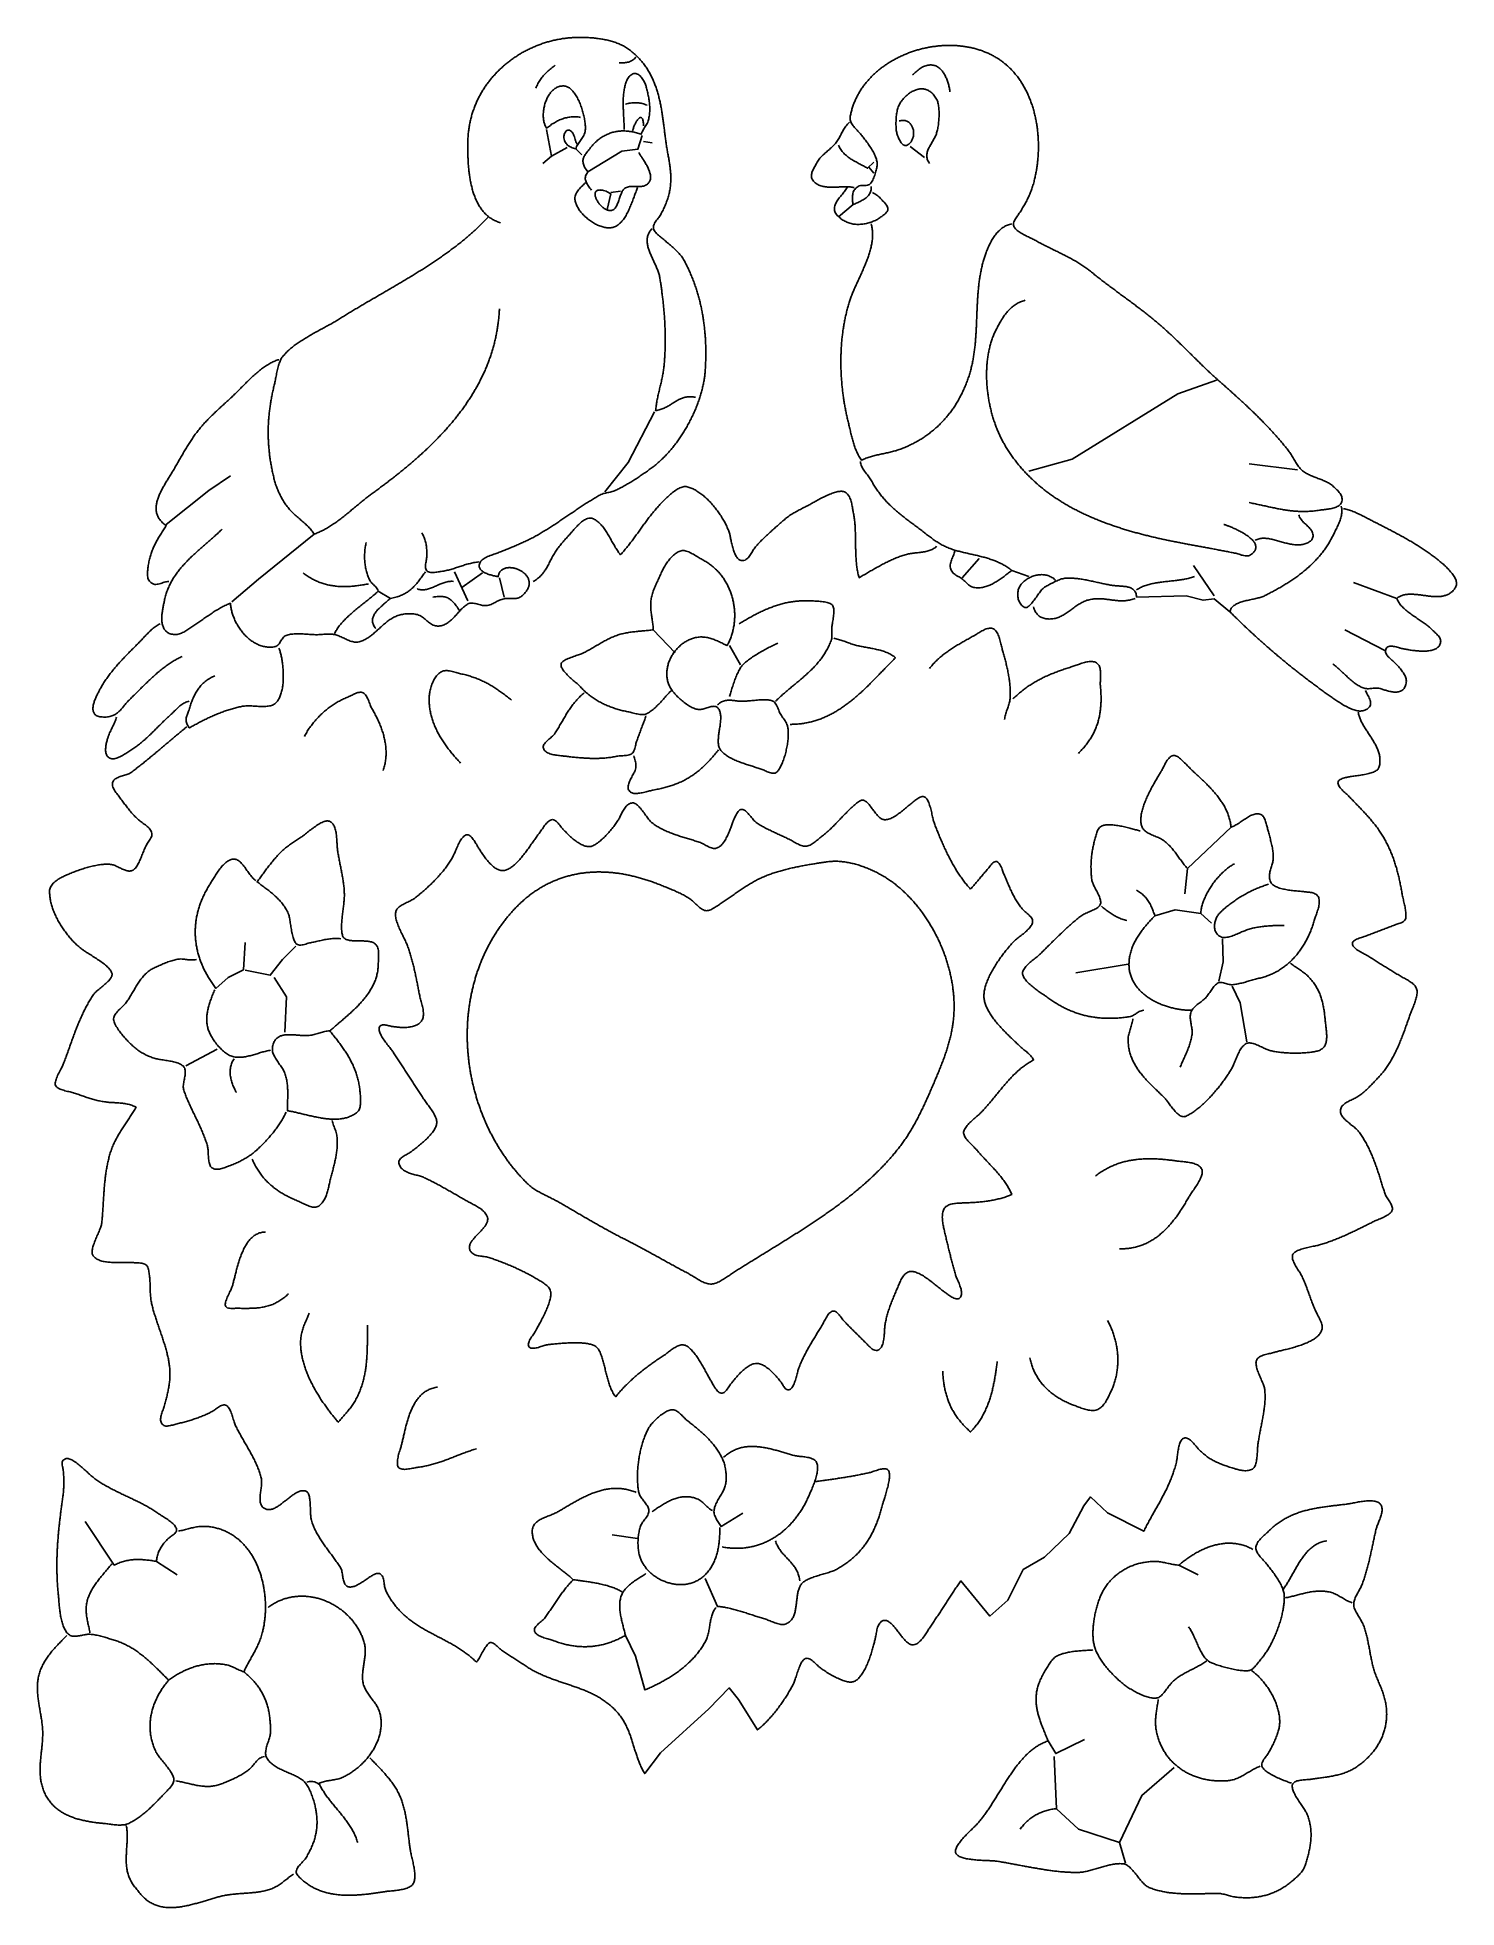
# Model space of a CAD drawing. Header units: millimetres. Extents: x 38 to 1209, y 36 to 1580.
import ezdxf

# ---------------------------------------------------------------- set-up
doc = ezdxf.new("R2010")
doc.units = ezdxf.units.MM
doc.layers.add('0_0_0', color=3, linetype='Continuous')

msp = doc.modelspace()

# ---------------------------------------------------------------- linework, layer by layer
at = {"layer": '0_0_0'}
for points in [[(420, 1427), (419.1094, 1427.2651), (418.2383, 1427.5542), (417.3864, 1427.8667), (416.5534, 1428.2024), (415.7392, 1428.5607), (414.9435, 1428.9412), (414.1663, 1429.3435), (413.4071, 1429.7672), (412.6659, 1430.2118), (411.9424, 1430.6769), (411.2364, 1431.1621), (410.5478, 1431.667), (409.8762, 1432.1911), (409.2216, 1432.7339), (408.5836, 1433.2952), (407.9621, 1433.8744), (407.3569, 1434.4711), (406.7677, 1435.0849), (406.1944, 1435.7153), (405.6367, 1436.362), (405.0944, 1437.0245), (404.5674, 1437.7023), (404.0554, 1438.3951), (403.5582, 1439.1025), (403.0757, 1439.8239), (402.6075, 1440.559), (402.1535, 1441.3073), (401.7135, 1442.0684), (401.2872, 1442.8419), (400.8745, 1443.6274), (400.4752, 1444.4244), (400.089, 1445.2325), (399.7157, 1446.0512), (399.3552, 1446.8802), (399.0072, 1447.719), (398.6715, 1448.5672), (398.3479, 1449.4244), (398.0362, 1450.2901), (397.7361, 1451.1639), (397.4476, 1452.0454), (397.1703, 1452.9341), (396.9041, 1453.8296), (396.6488, 1454.7316), (396.4041, 1455.6395), (396.1698, 1456.5529), (395.9458, 1457.4715), (395.7317, 1458.3947), (395.5275, 1459.3222), (395.3329, 1460.2535), (395.1477, 1461.1882), (394.9717, 1462.1259), (394.8047, 1463.0661), (394.6464, 1464.0085), (394.4967, 1464.9525), (394.3553, 1465.8978), (394.2221, 1466.8439), (394.0969, 1467.7905), (393.9793, 1468.737), (393.8693, 1469.683), (393.7666, 1470.6282), (393.671, 1471.5721), (393.5823, 1472.5142), (393.5003, 1473.4542), (393.4248, 1474.3916), (393.3555, 1475.3259), (393.2923, 1476.2569), (393.235, 1477.1839), (393.1833, 1478.1067), (393.137, 1479.0247), (393.096, 1479.9376), (393.06, 1480.8448), (393.0288, 1481.7461), (393.0022, 1482.641), (392.98, 1483.5289), (392.962, 1484.4096), (392.948, 1485.2826), (392.9378, 1486.1474), (392.9311, 1487.0036), (392.9278, 1487.8508), (392.9276, 1488.6886), (392.9304, 1489.5165), (392.9359, 1490.3341), (392.9439, 1491.1411), (392.9542, 1491.9368), (392.9667, 1492.721), (392.981, 1493.4933), (392.997, 1494.253), (393.0146, 1495), (393.0438, 1495.9655), (393.0841, 1496.9277), (393.1353, 1497.8864), (393.1973, 1498.8416), (393.2702, 1499.7933), (393.3537, 1500.7413), (393.4479, 1501.6858), (393.5527, 1502.6266), (393.668, 1503.5638), (393.7938, 1504.4971), (393.9299, 1505.4268), (394.0763, 1506.3526), (394.2331, 1507.2745), (394.3999, 1508.1926), (394.5769, 1509.1067), (394.764, 1510.0169), (394.961, 1510.923), (395.168, 1511.8251), (395.3848, 1512.7232), (395.6113, 1513.617), (395.8476, 1514.5068), (396.0935, 1515.3923), (396.349, 1516.2736), (396.614, 1517.1506), (396.8885, 1518.0232), (397.1723, 1518.8915), (397.4655, 1519.7555), (397.7678, 1520.6149), (398.0794, 1521.4699), (398.4, 1522.3204), (398.7297, 1523.1663), (399.0684, 1524.0076), (399.416, 1524.8443), (399.7724, 1525.6763), (400.1376, 1526.5036), (400.5115, 1527.3261), (400.894, 1528.1438), (401.2851, 1528.9567), (401.6847, 1529.7648), (402.0927, 1530.5679), (402.5091, 1531.3661), (402.9338, 1532.1593), (403.3667, 1532.9474), (403.8078, 1533.7305), (404.257, 1534.5085), (404.7142, 1535.2813), (405.1794, 1536.0489), (405.6525, 1536.8114), (406.1334, 1537.5685), (406.622, 1538.3204), (407.1184, 1539.0669), (407.6224, 1539.808), (408.134, 1540.5437), (408.653, 1541.2739), (409.1795, 1541.9987), (409.7133, 1542.7179), (410.2544, 1543.4315), (410.8028, 1544.1395), (411.3583, 1544.8419), (411.9209, 1545.5385), (412.4905, 1546.2294), (413.0671, 1546.9146), (413.6505, 1547.5939), (414.2408, 1548.2674), (414.8379, 1548.935), (415.4416, 1549.5966), (416.0519, 1550.2523), (416.6688, 1550.902), (417.2922, 1551.5456), (417.922, 1552.1831), (418.5582, 1552.8145), (419.2006, 1553.4397), (419.8492, 1554.0588), (420.504, 1554.6715), (421.1649, 1555.278), (421.8318, 1555.8782), (422.5046, 1556.472), (423.1834, 1557.0594), (423.8679, 1557.6404), (424.5582, 1558.2149), (425.2541, 1558.7828), (425.9557, 1559.3442), (426.6628, 1559.899), (427.3754, 1560.4472), (428.0934, 1560.9887), (428.8167, 1561.5235), (429.5453, 1562.0515), (430.2792, 1562.5727), (431.0181, 1563.0871), (431.7622, 1563.5946), (432.5112, 1564.0952), (433.2652, 1564.5888), (434.024, 1565.0755), (434.7877, 1565.5551), (435.5561, 1566.0276), (436.3292, 1566.4931), (437.1068, 1566.9514), (437.889, 1567.4025), (438.6757, 1567.8463), (439.4668, 1568.283), (440.2622, 1568.7123), (441.0618, 1569.1342), (441.8657, 1569.5488), (442.6737, 1569.956), (443.4858, 1570.3556), (444.3019, 1570.7478), (445.1219, 1571.1325), (445.9457, 1571.5095), (446.7734, 1571.879), (447.6048, 1572.2408), (448.4398, 1572.5949), (449.2785, 1572.9412), (450.1206, 1573.2798), (450.9663, 1573.6105), (451.8153, 1573.9335), (452.6676, 1574.2485), (453.5232, 1574.5555), (454.382, 1574.8546), (455.244, 1575.1457), (456.1089, 1575.4288), (456.9769, 1575.7037), (457.8478, 1575.9705), (458.7215, 1576.2292), (459.5981, 1576.4796), (460.4773, 1576.7218), (461.3592, 1576.9557), (462.2437, 1577.1813), (463.1307, 1577.3985), (464.0202, 1577.6073), (464.912, 1577.8077), (465.8062, 1577.9996), (466.7026, 1578.1829), (467.6012, 1578.3577), (468.5019, 1578.5239), (469.4047, 1578.6815), (470.3094, 1578.8304), (471.2161, 1578.9705), (472.1246, 1579.1019), (473.0349, 1579.2245), (473.9469, 1579.3383), (474.8605, 1579.4432), (475.7758, 1579.5392), (476.6925, 1579.6262), (477.6107, 1579.7042), (478.5302, 1579.7732), (479.4511, 1579.8331), (480.3732, 1579.8839), (481.2964, 1579.9256), (482.2208, 1579.9581), (483.1463, 1579.9813), (484.0726, 1579.9953), (485, 1580), (485.9314, 1579.9972), (486.8704, 1579.9888), (487.8166, 1579.9743), (488.7694, 1579.9534), (489.7283, 1579.9257), (490.6928, 1579.8909), (491.6623, 1579.8486), (492.6364, 1579.7985), (493.6145, 1579.7402), (494.5961, 1579.6734), (495.5807, 1579.5978), (496.5677, 1579.5128), (497.5568, 1579.4183), (498.5472, 1579.3139), (499.5386, 1579.1991), (500.5304, 1579.0737), (501.5221, 1578.9373), (502.5132, 1578.7896), (503.5031, 1578.6301), (504.4913, 1578.4586), (505.4774, 1578.2747), (506.4608, 1578.078), (507.441, 1577.8682), (508.4174, 1577.6449), (509.3896, 1577.4078), (510.3571, 1577.1565), (511.3193, 1576.8907), (512.2756, 1576.61), (513.2257, 1576.3141), (514.1689, 1576.0026), (515.1048, 1575.6751), (516.0328, 1575.3314), (516.9525, 1574.971), (517.8632, 1574.5936), (518.7646, 1574.1988), (519.656, 1573.7863), (520.537, 1573.3558), (521.407, 1572.9069), (522.2655, 1572.4392), (523.112, 1571.9524), (523.946, 1571.4461), (524.767, 1570.92), (525.5745, 1570.3737), (526.3679, 1569.8069), (527.1466, 1569.2192), (527.9104, 1568.6103), (528.7318, 1567.926), (529.5351, 1567.2351), (530.3205, 1566.5375), (531.0881, 1565.8334), (531.8383, 1565.1229), (532.5713, 1564.4059), (533.2872, 1563.6827), (533.9864, 1562.9532), (534.6691, 1562.2176), (535.3356, 1561.4759), (535.9859, 1560.7281), (536.6205, 1559.9745), (537.2396, 1559.215), (537.8433, 1558.4496), (538.4319, 1557.6786), (539.0057, 1556.902), (539.5649, 1556.1198), (540.1098, 1555.3321), (540.6405, 1554.539), (541.1573, 1553.7406), (541.6605, 1552.9369), (542.1503, 1552.1281), (542.6269, 1551.3141), (543.0905, 1550.4951), (543.5415, 1549.6712), (543.9801, 1548.8423), (544.4064, 1548.0087), (544.8207, 1547.1703), (545.2233, 1546.3273), (545.6145, 1545.4797), (545.9943, 1544.6277), (546.3632, 1543.7711), (546.7212, 1542.9103), (547.0687, 1542.0451), (547.406, 1541.1758), (547.7331, 1540.3023), (548.0505, 1539.4248), (548.3582, 1538.5433), (548.6566, 1537.6579), (548.9459, 1536.7686), (549.2263, 1535.8757), (549.4982, 1534.979), (549.7616, 1534.0788), (550.0168, 1533.175), (550.2642, 1532.2678), (550.5038, 1531.3572), (550.7361, 1530.4433), (550.9611, 1529.5262), (551.1792, 1528.606), (551.3906, 1527.6826), (551.5955, 1526.7563), (551.7941, 1525.8271), (551.9868, 1524.895), (552.1736, 1523.9601), (552.355, 1523.0226), (552.5311, 1522.0824), (552.7021, 1521.1397), (552.8683, 1520.1945), (553.03, 1519.2469), (553.1873, 1518.297), (553.3405, 1517.3449), (553.4899, 1516.3906), (553.6357, 1515.4342), (553.7781, 1514.4758), (553.9174, 1513.5154), (554.0537, 1512.5532), (554.1874, 1511.5892), (554.3187, 1510.6234), (554.4478, 1509.6561), (554.575, 1508.6871), (554.7005, 1507.7167), (554.8245, 1506.7449), (554.9473, 1505.7717), (555.0691, 1504.7973), (555.1901, 1503.8216), (555.3107, 1502.8449), (555.4309, 1501.8671), (555.5512, 1500.8884), (555.6717, 1499.9087), (555.7926, 1498.9283), (555.9142, 1497.9471), (556.0367, 1496.9653), (556.1604, 1495.9829), (556.2855, 1495), (556.4274, 1493.9255), (556.5754, 1492.8672), (556.729, 1491.8241), (556.8873, 1490.7956), (557.0497, 1489.7806), (557.2155, 1488.7784), (557.3841, 1487.788), (557.5547, 1486.8088), (557.7267, 1485.8396), (557.8994, 1484.8799), (558.0721, 1483.9286), (558.2442, 1482.9849), (558.4149, 1482.0481), (558.5836, 1481.1171), (558.7496, 1480.1913), (558.9122, 1479.2697), (559.0708, 1478.3514), (559.2246, 1477.4357), (559.373, 1476.5216), (559.5153, 1475.6083), (559.6508, 1474.6951), (559.7788, 1473.7809), (559.8987, 1472.865), (560.0098, 1471.9465), (560.1114, 1471.0246), (560.2028, 1470.0984), (560.2833, 1469.167), (560.3523, 1468.2296), (560.409, 1467.2854), (560.4529, 1466.3335), (560.4832, 1465.373), (560.4992, 1464.4032), (560.5002, 1463.4231), (560.4857, 1462.4318), (560.4548, 1461.4286), (560.407, 1460.4127), (560.3415, 1459.383), (560.2576, 1458.3388), (560.1547, 1457.2793), (560.0322, 1456.2035), (559.8892, 1455.1107), (559.7252, 1454), (559.5595, 1453.024), (559.367, 1452.0436), (559.1491, 1451.06), (558.9067, 1450.0739), (558.6412, 1449.0864), (558.3537, 1448.0984), (558.0454, 1447.1108), (557.7175, 1446.1247), (557.3711, 1445.1409), (557.0074, 1444.1604), (556.6277, 1443.1842), (556.2331, 1442.2132), (555.8248, 1441.2483), (555.404, 1440.2907), (554.9719, 1439.341), (554.5296, 1438.4004), (554.0783, 1437.4698), (553.6193, 1436.5502), (553.1537, 1435.6424), (552.6826, 1434.7475), (552.2074, 1433.8663), (551.7291, 1433), (551.2662, 1432.2507), (550.7211, 1431.4847), (550.1182, 1430.7023), (549.4818, 1429.9041), (548.8364, 1429.0904), (548.2064, 1428.2618), (547.6162, 1427.4186), (547.0903, 1426.5613), (546.653, 1425.6903), (546.3288, 1424.8061), (546.1421, 1423.9092), (546.1173, 1423), (546.2604, 1422.1113), (546.5504, 1421.2531), (546.9681, 1420.425), (547.4947, 1419.6266), (548.1111, 1418.8575), (548.7984, 1418.1175), (549.5375, 1417.406), (550.3096, 1416.7229), (551.0957, 1416.0676), (551.8767, 1415.4399), (552.6338, 1414.8393), (553.3478, 1414.2656), (554, 1413.7183), (554.7707, 1413.0539), (555.5445, 1412.3962), (556.3202, 1411.7436), (557.0966, 1411.0948), (557.8726, 1410.4485), (558.647, 1409.8032), (559.4187, 1409.1577), (560.1864, 1408.5104), (560.9491, 1407.86), (561.7056, 1407.2052), (562.4546, 1406.5446), (563.1951, 1405.8767), (563.9259, 1405.2003), (564.6458, 1404.514), (565.3537, 1403.8163), (566.0484, 1403.1059), (566.7288, 1402.3814), (567.3936, 1401.6414), (568.0418, 1400.8846), (568.6721, 1400.1096), (569.2834, 1399.315), (569.8746, 1398.4994), (570.4445, 1397.6615), (570.9918, 1396.7999), (571.5156, 1395.9132), (572.0146, 1395), (572.4837, 1394.0976), (572.9458, 1393.1932), (573.4008, 1392.2867), (573.8487, 1391.3782), (574.2897, 1390.4676), (574.7236, 1389.555), (575.1506, 1388.6405), (575.5706, 1387.724), (575.9837, 1386.8056), (576.3899, 1385.8853), (576.7893, 1384.9631), (577.1819, 1384.039), (577.5677, 1383.1131), (577.9467, 1382.1853), (578.3189, 1381.2558), (578.6845, 1380.3244), (579.0434, 1379.3914), (579.3956, 1378.4565), (579.7412, 1377.52), (580.0802, 1376.5818), (580.4126, 1375.6419), (580.7385, 1374.7003), (581.0578, 1373.7572), (581.3707, 1372.8124), (581.6772, 1371.866), (581.9772, 1370.9181), (582.2707, 1369.9687), (582.558, 1369.0177), (582.8389, 1368.0652), (583.1134, 1367.1113), (583.3817, 1366.1559), (583.6437, 1365.1991), (583.8995, 1364.2409), (584.1491, 1363.2813), (584.3925, 1362.3203), (584.6298, 1361.358), (584.8609, 1360.3943), (585.086, 1359.4294), (585.305, 1358.4632), (585.5179, 1357.4957), (585.7249, 1356.527), (585.9258, 1355.5571), (586.1209, 1354.586), (586.31, 1353.6138), (586.4932, 1352.6404), (586.6705, 1351.6658), (586.842, 1350.6902), (587.0077, 1349.7135), (587.1677, 1348.7357), (587.3218, 1347.7569), (587.4703, 1346.7771), (587.613, 1345.7963), (587.7501, 1344.8146), (587.8816, 1343.8318), (588.0074, 1342.8482), (588.1277, 1341.8636), (588.2424, 1340.8782), (588.3515, 1339.8919), (588.4552, 1338.9048), (588.5534, 1337.9168), (588.6462, 1336.9281), (588.7335, 1335.9386), (588.8155, 1334.9483), (588.8921, 1333.9573), (588.9634, 1332.9656), (589.0294, 1331.9733), (589.0901, 1330.9802), (589.1455, 1329.9865), (589.1958, 1328.9922), (589.2409, 1327.9973), (589.2808, 1327.0018), (589.3155, 1326.0058), (589.3452, 1325.0092), (589.3698, 1324.0122), (589.3893, 1323.0146), (589.4039, 1322.0166), (589.4134, 1321.0181), (589.418, 1320.0192), (589.4176, 1319.0199), (589.4123, 1318.0202), (589.4022, 1317.0202), (589.3872, 1316.0198), (589.3674, 1315.0191), (589.3428, 1314.0182), (589.3134, 1313.0169), (589.2793, 1312.0154), (589.2405, 1311.0137), (589.197, 1310.0118), (589.1489, 1309.0097), (589.0961, 1308.0075), (589.0387, 1307.0051), (588.9768, 1306.0026), (588.9104, 1305), (588.8439, 1304.109), (588.7666, 1303.2143), (588.6784, 1302.3159), (588.5796, 1301.414), (588.47, 1300.5088), (588.3499, 1299.6005), (588.2194, 1298.6891), (588.0784, 1297.7749), (587.9271, 1296.858), (587.7657, 1295.9386), (587.5941, 1295.0168), (587.4125, 1294.0929), (587.2209, 1293.1669), (587.0194, 1292.239), (586.8082, 1291.3094), (586.5873, 1290.3782), (586.3568, 1289.4457), (586.1168, 1288.5119), (585.8673, 1287.5771), (585.6085, 1286.6413), (585.3405, 1285.7048), (585.0633, 1284.7677), (584.777, 1283.8302), (584.4817, 1282.8924), (584.1776, 1281.9545), (583.8646, 1281.0166), (583.5429, 1280.079), (583.2125, 1279.1417), (582.8736, 1278.205), (582.5262, 1277.269), (582.1704, 1276.3338), (581.8063, 1275.3997), (581.4341, 1274.4667), (581.0537, 1273.5351), (580.6653, 1272.605), (580.2689, 1271.6765), (579.8647, 1270.7499), (579.4527, 1269.8252), (579.033, 1268.9027), (578.6058, 1267.9825), (578.171, 1267.0648), (577.7288, 1266.1497), (577.2793, 1265.2374), (576.8225, 1264.3281), (576.3585, 1263.4218), (575.8875, 1262.5189), (575.4095, 1261.6193), (574.9246, 1260.7234), (574.4329, 1259.8312), (573.9345, 1258.9429), (573.4295, 1258.0588), (572.9178, 1257.1788), (572.3998, 1256.3033), (571.8753, 1255.4323), (571.3446, 1254.566), (570.8076, 1253.7046), (570.2646, 1252.8483), (569.7155, 1251.9971), (569.1605, 1251.1513), (568.5996, 1250.3111), (568.033, 1249.4765), (567.4607, 1248.6478), (566.8828, 1247.8251), (566.2994, 1247.0086), (565.7106, 1246.1984), (565.1165, 1245.3947), (564.5171, 1244.5976), (563.9125, 1243.8074), (563.3029, 1243.0241), (562.6883, 1242.2479), (562.0689, 1241.4791), (561.4446, 1240.7177), (560.8156, 1239.9639), (560.182, 1239.218), (559.5438, 1238.4799), (558.9012, 1237.75), (558.2542, 1237.0283), (557.6029, 1236.315), (556.9474, 1235.6103), (556.2878, 1234.9144), (555.6242, 1234.2274), (554.9567, 1233.5494), (554.2853, 1232.8807), (553.6102, 1232.2213), (552.9314, 1231.5715), (552.249, 1230.9314), (551.5631, 1230.3012), (550.8738, 1229.681), (550.1812, 1229.071), (549.4853, 1228.4714), (548.7863, 1227.8823), (548.0842, 1227.3038), (547.3792, 1226.7362), (546.6713, 1226.1796), (545.9606, 1225.6342), (545.1751, 1225.0412), (544.3825, 1224.4479), (543.5832, 1223.8546), (542.7774, 1223.2616), (541.9652, 1222.6692), (541.147, 1222.0776), (540.323, 1221.4872), (539.4934, 1220.8982), (538.6585, 1220.311), (537.8186, 1219.7258), (536.9738, 1219.1429), (536.1244, 1218.5626), (535.2707, 1217.9852), (534.4129, 1217.411), (533.5512, 1216.8403), (532.686, 1216.2734), (531.8173, 1215.7105), (530.9456, 1215.152), (530.071, 1214.5981), (529.1937, 1214.0491), (528.3141, 1213.5054), (527.4323, 1212.9671), (526.5487, 1212.4347), (525.6634, 1211.9084), (524.7766, 1211.3884), (523.8888, 1210.8752), (523, 1210.3689), (522.1105, 1209.8698), (521.2206, 1209.3784), (520.3305, 1208.8947), (519.4405, 1208.4192), (518.5508, 1207.9521), (517.6617, 1207.4937), (516.7733, 1207.0443), (515.886, 1206.6042), (515, 1206.1737), (514.0887, 1205.7742), (513.1649, 1205.4377), (512.2311, 1205.1531), (511.2897, 1204.9092), (510.3432, 1204.6947), (509.3941, 1204.4987), (508.4447, 1204.3098), (507.4976, 1204.1168), (506.5552, 1203.9088), (505.62, 1203.6744), (504.6944, 1203.4024), (503.7809, 1203.0819), (502.8819, 1202.7014), (502, 1202.25), (501.1213, 1201.7528), (500.2453, 1201.251), (499.3718, 1200.7447), (498.5009, 1200.2342), (497.6323, 1199.7195), (496.7661, 1199.2008), (495.902, 1198.6783), (495.0401, 1198.1521), (494.1802, 1197.6224), (493.3223, 1197.0893), (492.4662, 1196.553), (491.6118, 1196.0136), (490.7591, 1195.4713), (489.908, 1194.9262), (489.0584, 1194.3785), (488.2101, 1193.8284), (487.3632, 1193.2759), (486.5175, 1192.7213), (485.6728, 1192.1646), (484.8293, 1191.6062), (483.9866, 1191.046), (483.1448, 1190.4843), (482.3037, 1189.9212), (481.4633, 1189.3568), (480.6235, 1188.7914), (479.7842, 1188.225), (478.9452, 1187.6578), (478.1065, 1187.09), (477.2681, 1186.5218), (476.4297, 1185.9532), (475.5914, 1185.3844), (474.753, 1184.8157), (473.9145, 1184.247), (473.0757, 1183.6787), (472.2365, 1183.1108), (471.3969, 1182.5434), (470.5568, 1181.9769), (469.7161, 1181.4112), (468.8747, 1180.8466), (468.0325, 1180.2831), (467.1894, 1179.7211), (466.3453, 1179.1605), (465.5001, 1178.6016), (464.6538, 1178.0446), (463.8062, 1177.4895), (462.9573, 1176.9365), (462.1069, 1176.3857), (461.255, 1175.8375), (460.4015, 1175.2917), (459.5463, 1174.7488), (458.6893, 1174.2087), (457.8304, 1173.6716), (456.9695, 1173.1377), (456.1065, 1172.6072), (455.2414, 1172.0802), (454.374, 1171.5568), (453.5042, 1171.0372), (452.632, 1170.5216), (451.7573, 1170.0101), (450.88, 1169.5028), (450, 1169), (449.1271, 1168.5092), (448.2502, 1168.0258), (447.3692, 1167.5494), (446.4844, 1167.0799), (445.5958, 1166.617), (444.7038, 1166.1604), (443.8084, 1165.7099), (442.9097, 1165.2653), (442.008, 1164.8264), (441.1033, 1164.3928), (440.196, 1163.9644), (439.286, 1163.5409), (438.3736, 1163.1221), (437.4589, 1162.7077), (436.542, 1162.2975), (435.6232, 1161.8912), (434.7026, 1161.4887), (433.7803, 1161.0896), (432.8566, 1160.6937), (431.9315, 1160.3009), (431.0052, 1159.9108), (430.0778, 1159.5232), (429.1496, 1159.1378), (428.2207, 1158.7545), (427.2912, 1158.373), (426.3613, 1157.993), (425.4312, 1157.6144), (424.501, 1157.2368), (423.5708, 1156.86), (422.6408, 1156.4838), (421.7113, 1156.108), (420.7823, 1155.7322), (419.8539, 1155.3564), (418.9264, 1154.9801), (418, 1154.6033), (417.2004, 1154.2932), (416.33, 1153.9801), (415.4011, 1153.661), (414.4263, 1153.3328), (413.4181, 1152.9925), (412.3891, 1152.6371), (411.3518, 1152.2635), (410.3187, 1151.8687), (409.3023, 1151.4496), (408.3152, 1151.0032), (407.3698, 1150.5265), (406.4788, 1150.0164), (405.6546, 1149.4699), (404.9097, 1148.884), (404.2568, 1148.2556), (403.7083, 1147.5817), (403.1829, 1146.7593), (402.7863, 1145.9699), (402.512, 1145.213), (402.3533, 1144.488), (402.3039, 1143.7944), (402.3572, 1143.1316), (402.5067, 1142.4992), (402.7458, 1141.8964), (403.068, 1141.3229), (403.4669, 1140.7781), (403.9358, 1140.2614), (404.4684, 1139.7723), (405.058, 1139.3102), (405.6982, 1138.8746), (406.3824, 1138.465), (407.1041, 1138.0809), (407.8568, 1137.7215), (408.634, 1137.3866), (409.4292, 1137.0754), (410.2358, 1136.7875), (411.0473, 1136.5222), (411.8573, 1136.2792), (412.6591, 1136.0578), (413.4463, 1135.8574), (414.2124, 1135.6776), (414.9508, 1135.5179), (415.6551, 1135.3775), (416.3186, 1135.2561), (416.935, 1135.1531), (417.4976, 1135.0679), (418, 1135), (418.1169, 1135.6302), (418.2658, 1136.2296), (418.4456, 1136.7984), (418.6551, 1137.3372), (418.8934, 1137.8462), (419.1591, 1138.3258), (419.4513, 1138.7764), (419.7687, 1139.1983), (420.1104, 1139.592), (420.4752, 1139.9578), (420.8619, 1140.2961), (421.2695, 1140.6072), (421.6968, 1140.8915), (422.1427, 1141.1495), (422.6062, 1141.3813), (423.0861, 1141.5876), (423.5812, 1141.7685), (424.0905, 1141.9245), (424.6129, 1142.056), (425.1473, 1142.1632), (425.6925, 1142.2467), (426.2474, 1142.3068), (426.8109, 1142.3437), (427.3819, 1142.358), (427.9593, 1142.35), (428.5419, 1142.32), (429.1287, 1142.2685), (429.7186, 1142.1957), (430.3104, 1142.1021), (430.9029, 1141.988), (431.4952, 1141.8539), (432.0861, 1141.7), (432.6745, 1141.5268), (433.2592, 1141.3347), (433.8392, 1141.1239), (434.4133, 1140.8949), (434.9804, 1140.648), (435.5395, 1140.3837), (436.0893, 1140.1022), (436.6288, 1139.804), (437.1569, 1139.4894), (437.6724, 1139.1589), (438.1743, 1138.8127), (438.6614, 1138.4512), (439.1326, 1138.0749), (439.5869, 1137.684), (440.023, 1137.279), (440.4399, 1136.8603), (440.8364, 1136.4281), (441.2115, 1135.9829), (441.564, 1135.5251), (441.8929, 1135.055), (442.1969, 1134.573), (442.4751, 1134.0794), (442.7262, 1133.5747), (442.9492, 1133.0592), (443.143, 1132.5332), (443.3064, 1131.9972), (443.4383, 1131.4516), (443.5376, 1130.8966), (443.6033, 1130.3327), (443.6341, 1129.7602), (443.629, 1129.1796), (443.5869, 1128.5911), (443.5066, 1127.9951), (443.387, 1127.3921), (443.2271, 1126.7824), (443.0257, 1126.1664), (442.7817, 1125.5444), (442.4939, 1124.9168), (442.1613, 1124.284), (441.7828, 1123.6464), (441.3572, 1123.0042), (440.8834, 1122.358), (440.3604, 1121.7081), (439.787, 1121.0548), (438.9582, 1120.1989), (438.1495, 1119.461), (437.3585, 1118.8327), (436.5832, 1118.3058), (435.8212, 1117.8719), (435.0705, 1117.5225), (434.3289, 1117.2494), (433.5942, 1117.0442), (432.8642, 1116.8986), (432.1367, 1116.8042), (431.4096, 1116.7526), (430.6807, 1116.7356), (429.9478, 1116.7447), (429.2088, 1116.7716), (428.4614, 1116.8079), (427.7034, 1116.8454), (426.9328, 1116.8756), (426.1473, 1116.8902), (425.3447, 1116.8809), (424.5229, 1116.8393), (423.6798, 1116.757), (422.813, 1116.6257), (421.9204, 1116.4371), (421, 1116.1828), (419.9825, 1115.8342), (419.0182, 1115.4445), (418.0977, 1115.0231), (417.2113, 1114.5797), (416.3496, 1114.124), (415.503, 1113.6656), (414.6622, 1113.2142), (413.8175, 1112.7793), (412.9595, 1112.3706), (412.0787, 1111.9978), (411.1656, 1111.6704), (410.2107, 1111.3981), (409.2044, 1111.1906), (408.1373, 1111.0575), (407, 1111.0085), (406.1042, 1111.0505), (405.1803, 1111.1713), (404.2334, 1111.3543), (403.2688, 1111.5827), (402.2918, 1111.8401), (401.3077, 1112.1096), (400.3217, 1112.3748), (399.3392, 1112.6189), (398.3654, 1112.8254), (397.4055, 1112.9776), (396.4649, 1113.0588), (395.5489, 1113.0524), (394.6626, 1112.9419), (393.8115, 1112.7105), (393.0007, 1112.3417), (392.2656, 1111.9036), (391.5492, 1111.4283), (390.8499, 1110.9188), (390.1661, 1110.3778), (389.4962, 1109.8085), (388.8386, 1109.2137), (388.1918, 1108.5963), (387.5541, 1107.9593), (386.924, 1107.3057), (386.2998, 1106.6384), (385.6801, 1105.9603), (385.0632, 1105.2743), (384.4475, 1104.5835), (383.8315, 1103.8907), (383.2136, 1103.1989), (382.5921, 1102.511), (381.9656, 1101.83), (381.3324, 1101.1588), (380.6909, 1100.5004), (380.0395, 1099.8576), (379.3767, 1099.2335), (378.701, 1098.6309), (378.0106, 1098.0529), (377.304, 1097.5022), (376.5797, 1096.982), (375.836, 1096.4951), (375.0714, 1096.0445), (374.2842, 1095.6331), (373.473, 1095.2639), (372.6361, 1094.9397), (371.7719, 1094.6636), (370.8789, 1094.4384), (369.9554, 1094.2671), (369, 1094.1528), (368.0147, 1094.1173), (367.0709, 1094.1814), (366.1651, 1094.3368), (365.2936, 1094.5751), (364.4532, 1094.8881), (363.6403, 1095.2673), (362.8514, 1095.7045), (362.0832, 1096.1913), (361.3321, 1096.7193), (360.5946, 1097.2803), (359.8673, 1097.8659), (359.1467, 1098.4677), (358.4294, 1099.0775), (357.7119, 1099.6868), (356.9908, 1100.2875), (356.2624, 1100.871), (355.5235, 1101.4291), (354.7705, 1101.9535), (354, 1102.4359), (353.1884, 1102.8608), (352.3122, 1103.2255), (351.38, 1103.5327), (350.4, 1103.7854), (349.3808, 1103.9864), (348.3309, 1104.1385), (347.2586, 1104.2448), (346.1725, 1104.308), (345.081, 1104.331), (343.9926, 1104.3167), (342.9156, 1104.268), (341.8587, 1104.1878), (340.8302, 1104.079), (339.8386, 1103.9444), (338.8924, 1103.7869), (338, 1103.6094), (337.0623, 1103.3857), (336.1441, 1103.1258), (335.2446, 1102.8313), (334.3631, 1102.5037), (333.4985, 1102.1449), (332.6501, 1101.7563), (331.8171, 1101.3398), (330.9987, 1100.8968), (330.1939, 1100.4292), (329.4019, 1099.9384), (328.622, 1099.4262), (327.8532, 1098.8943), (327.0948, 1098.3442), (326.3459, 1097.7777), (325.6057, 1097.1963), (324.8732, 1096.6018), (324.1478, 1095.9958), (323.4285, 1095.3798), (322.7146, 1094.7557), (322.0051, 1094.125), (321.2993, 1093.4894), (320.5963, 1092.8505), (319.8952, 1092.21), (319.1953, 1091.5695), (318.4957, 1090.9308), (317.7955, 1090.2953), (317.094, 1089.6649), (316.3903, 1089.0411), (315.6835, 1088.4256), (314.9728, 1087.82), (314.2574, 1087.226), (313.5365, 1086.6453), (312.8091, 1086.0795), (312.0746, 1085.5302), (311.3319, 1084.9991), (310.5804, 1084.4878), (309.8191, 1083.9981), (309.0472, 1083.5315), (308.2639, 1083.0897), (307.4684, 1082.6743), (306.6598, 1082.287), (305.8373, 1081.9295), (305, 1081.6035), (304.043, 1081.296), (303.0986, 1081.0762), (302.1659, 1080.9385), (301.2442, 1080.8771), (300.3327, 1080.8863), (299.4309, 1080.9603), (298.5378, 1081.0933), (297.6529, 1081.2797), (296.7753, 1081.5137), (295.9043, 1081.7896), (295.0393, 1082.1016), (294.1794, 1082.444), (293.324, 1082.8111), (292.4723, 1083.1971), (291.6236, 1083.5963), (290.7772, 1084.0029), (289.9323, 1084.4113), (289.0882, 1084.8157), (288.2442, 1085.2103), (287.3996, 1085.5894), (286.5535, 1085.9473), (285.7054, 1086.2783), (284.8545, 1086.5765), (284, 1086.8364), (283.0892, 1087.0571), (282.147, 1087.2247), (281.1776, 1087.3447), (280.1852, 1087.4222), (279.174, 1087.4628), (278.1481, 1087.4718), (277.1116, 1087.4545), (276.0689, 1087.4162), (275.024, 1087.3624), (273.9811, 1087.2984), (272.9444, 1087.2295), (271.918, 1087.1612), (270.9063, 1087.0987), (269.9132, 1087.0474), (268.943, 1087.0127), (268, 1087), (267.1077, 1087.0092), (266.1845, 1087.0351), (265.2331, 1087.0753), (264.2566, 1087.1271), (263.2577, 1087.1879), (262.2394, 1087.2554), (261.2044, 1087.3268), (260.1558, 1087.3997), (259.0963, 1087.4716), (258.0288, 1087.5398), (256.9563, 1087.6018), (255.8815, 1087.6551), (254.8073, 1087.6971), (253.7368, 1087.7254), (252.6726, 1087.7372), (251.6176, 1087.7302), (250.5749, 1087.7017), (249.5472, 1087.6493), (248.5373, 1087.5703), (247.5483, 1087.4622), (246.5829, 1087.3224), (245.644, 1087.1486), (244.7346, 1086.9379), (243.8574, 1086.688), (243.0154, 1086.3964), (242.183, 1085.996), (241.4405, 1085.4793), (240.7744, 1084.8658), (240.1713, 1084.1753), (239.6177, 1083.4274), (239.1002, 1082.6418), (238.6055, 1081.838), (238.1201, 1081.0359), (237.6305, 1080.255), (237.1235, 1079.5151), (236.5854, 1078.8357), (236.0031, 1078.2365), (235.3629, 1077.7373), (234.6515, 1077.3577), (233.8556, 1077.1173), (232.9463, 1076.9589), (232.0414, 1076.8384), (231.1412, 1076.7553), (230.2459, 1076.7087), (229.3559, 1076.6978), (228.4714, 1076.7221), (227.5928, 1076.7806), (226.7204, 1076.8728), (225.8544, 1076.9978), (224.9953, 1077.1549), (224.1432, 1077.3434), (223.2984, 1077.5625), (222.4613, 1077.8116), (221.6322, 1078.0899), (220.8114, 1078.3966), (219.9992, 1078.731), (219.1958, 1079.0925), (218.4016, 1079.4801), (217.6169, 1079.8933), (216.842, 1080.3313), (216.0771, 1080.7933), (215.3227, 1081.2787), (214.5789, 1081.7866), (213.8461, 1082.3164), (213.1246, 1082.8673), (212.4147, 1083.4385), (211.7166, 1084.0295), (211.0308, 1084.6393), (210.3575, 1085.2673), (209.6969, 1085.9128), (209.0494, 1086.5749), (208.4154, 1087.2531), (207.795, 1087.9465), (207.1886, 1088.6544), (206.5965, 1089.3761), (206.0191, 1090.1108), (205.4565, 1090.8579), (204.9091, 1091.6165), (204.3772, 1092.3859), (203.8612, 1093.1655), (203.3612, 1093.9544), (202.8777, 1094.752), (202.4108, 1095.5575), (201.961, 1096.3702), (201.5284, 1097.1893), (201.1135, 1098.0141), (200.7165, 1098.8439), (200.3377, 1099.6779), (199.9775, 1100.5154), (199.636, 1101.3557), (199.3137, 1102.1981), (199.0107, 1103.0417), (198.7275, 1103.8859), (198.4644, 1104.73), (198.2215, 1105.5731), (197.9993, 1106.4146), (197.7979, 1107.2538), (197.6179, 1108.0898), (197.4593, 1108.922), (197.3226, 1109.7497), (197.208, 1110.572), (197.1158, 1111.3884), (197.0464, 1112.1979), (197, 1113), (196.0717, 1112.6445), (195.149, 1112.2699), (194.2317, 1111.8768), (193.3196, 1111.4662), (192.4126, 1111.0387), (191.5104, 1110.5953), (190.6129, 1110.1368), (189.7198, 1109.6639), (188.8312, 1109.1776), (187.9467, 1108.6786), (187.0661, 1108.1678), (186.1894, 1107.646), (185.3164, 1107.1139), (184.4467, 1106.5725), (183.5804, 1106.0225), (182.7172, 1105.4648), (181.8569, 1104.9002), (180.9994, 1104.3295), (180.1445, 1103.7536), (179.292, 1103.1732), (178.4418, 1102.5892), (177.5936, 1102.0024), (176.7473, 1101.4136), (175.9027, 1100.8237), (175.0596, 1100.2335), (174.218, 1099.6437), (173.3775, 1099.0553), (172.538, 1098.469), (171.6994, 1097.8856), (170.8615, 1097.3061), (170.024, 1096.7312), (169.1869, 1096.1617), (168.3499, 1095.5984), (167.5129, 1095.0422), (166.6757, 1094.4939), (165.8381, 1093.9544), (165, 1093.4244), (164.2092, 1092.9194), (163.408, 1092.3933), (162.5962, 1091.8538), (161.7736, 1091.3084), (160.9399, 1090.7649), (160.095, 1090.2308), (159.2386, 1089.7137), (158.3706, 1089.2214), (157.4907, 1088.7615), (156.5987, 1088.3415), (155.6945, 1087.9692), (154.7778, 1087.6522), (153.8484, 1087.3981), (152.9062, 1087.2145), (151.9508, 1087.1092), (150.9821, 1087.0896), (150, 1087.1636), (149.0006, 1087.3209), (148.0674, 1087.5342), (147.1983, 1087.801), (146.3915, 1088.1192), (145.645, 1088.4866), (144.9568, 1088.901), (144.325, 1089.36), (143.7477, 1089.8615), (143.2229, 1090.4032), (142.7486, 1090.983), (142.323, 1091.5986), (141.9441, 1092.2477), (141.6099, 1092.9281), (141.3185, 1093.6377), (141.068, 1094.3741), (140.8564, 1095.1352), (140.6817, 1095.9187), (140.5421, 1096.7223), (140.4356, 1097.544), (140.3602, 1098.3813), (140.314, 1099.2322), (140.2951, 1100.0943), (140.3015, 1100.9655), (140.3312, 1101.8435), (140.3824, 1102.7261), (140.453, 1103.6111), (140.5412, 1104.4961), (140.645, 1105.3791), (140.7624, 1106.2578), (140.8916, 1107.1299), (141.0305, 1107.9932), (141.1772, 1108.8455), (141.3298, 1109.6845), (141.4864, 1110.5081), (141.6449, 1111.314), (141.8035, 1112.1), (141.9602, 1112.8638), (142.1131, 1113.6032), (142.2602, 1114.316), (142.3996, 1115), (142.6126, 1116.0088), (142.8423, 1117.0052), (143.0883, 1117.9894), (143.3504, 1118.9617), (143.6282, 1119.9222), (143.9216, 1120.8711), (144.2303, 1121.8088), (144.5539, 1122.7353), (144.8923, 1123.6509), (145.2451, 1124.5558), (145.6122, 1125.4502), (145.9932, 1126.3343), (146.3878, 1127.2084), (146.7958, 1128.0727), (147.217, 1128.9273), (147.651, 1129.7725), (148.0977, 1130.6084), (148.5567, 1131.4354), (149.0277, 1132.2536), (149.5105, 1133.0633), (150.0049, 1133.8646), (150.5105, 1134.6577), (151.0272, 1135.4429), (151.5545, 1136.2204), (152.0924, 1136.9904), (152.6404, 1137.753), (153.1984, 1138.5087), (153.7661, 1139.2574), (154.3431, 1139.9995), (154.9293, 1140.7351), (155.5244, 1141.4645), (156.128, 1142.1879), (156.74, 1142.9055), (157.3601, 1143.6175), (157.9879, 1144.3241), (158.6234, 1145.0255), (159.266, 1145.722), (159.9157, 1146.4137), (160.5722, 1147.1009), (161.2351, 1147.7838), (161.9042, 1148.4626), (162.5792, 1149.1375), (163.2599, 1149.8087), (163.946, 1150.4765), (164.6373, 1151.141), (165.3334, 1151.8024), (166.0342, 1152.461), (166.7393, 1153.1171), (167.4484, 1153.7707), (168.1614, 1154.4221), (168.8779, 1155.0715), (169.5977, 1155.7192), (170.3205, 1156.3653), (171.046, 1157.0101), (171.774, 1157.6537), (172.5043, 1158.2964), (173.2364, 1158.9384), (173.9703, 1159.58), (174.7055, 1160.2212), (175.4419, 1160.8624), (176.1792, 1161.5038), (176.9171, 1162.1455), (177.6553, 1162.7877), (178.3936, 1163.4308), (179.1318, 1164.0748), (179.8694, 1164.7201), (180.6064, 1165.3668), (181.3423, 1166.0151), (182.0771, 1166.6653), (182.8102, 1167.3175), (183.5416, 1167.972), (184.271, 1168.629), (184.998, 1169.2887), (185.7225, 1169.9513), (186.4441, 1170.617), (187.1626, 1171.2861), (187.8776, 1171.9587), (188.5891, 1172.6351), (189.2966, 1173.3154), (190, 1174)], [(532, 1564), (531.2071, 1563.1449), (530.4265, 1562.3933), (529.653, 1561.7384), (528.8818, 1561.1736), (528.1079, 1560.6923), (527.3264, 1560.2877), (526.5322, 1559.9532), (525.7205, 1559.6823), (524.8863, 1559.4681), (524.0246, 1559.304), (523.1304, 1559.1835), (522.1989, 1559.0997), (521.2251, 1559.0462), (520.2039, 1559.0161), (519.1305, 1559.0029), (518, 1559)], [(726, 1457), (726.0644, 1456.0102), (726.036, 1455.0637), (725.9197, 1454.1591), (725.7203, 1453.2949), (725.4428, 1452.4697), (725.092, 1451.6822), (724.6727, 1450.931), (724.19, 1450.2145), (723.6486, 1449.5315), (723.0535, 1448.8805), (722.4095, 1448.26), (721.7216, 1447.6688), (720.9945, 1447.1054), (720.2333, 1446.5683), (719.4428, 1446.0563), (718.6278, 1445.5678), (717.7933, 1445.1014), (716.9441, 1444.6559), (716.0852, 1444.2296), (715.2213, 1443.8214), (714.3575, 1443.4296), (713.4986, 1443.053), (712.6494, 1442.6902), (711.8149, 1442.3396), (711, 1442), (710.8503, 1442.8633), (710.7173, 1443.7583), (710.6061, 1444.6785), (710.522, 1445.6172), (710.4702, 1446.5676), (710.456, 1447.5232), (710.4844, 1448.4772), (710.5607, 1449.4231), (710.6902, 1450.3541), (710.878, 1451.2636), (711.1294, 1452.1449), (711.4496, 1452.9914), (711.8437, 1453.7964), (712.3171, 1454.5532), (712.8748, 1455.2552), (713.5221, 1455.8958), (714.2643, 1456.4681), (715.1065, 1456.9657), (716.054, 1457.3819), (717.0041, 1457.6422), (717.9748, 1457.7583), (718.9578, 1457.7795), (719.945, 1457.7556), (720.9281, 1457.736), (721.899, 1457.7704), (722.8493, 1457.9082), (723.771, 1458.1992), (724.6558, 1458.6928), (725.2012, 1459.1549), (725.7314, 1459.7486), (726.245, 1460.4584), (726.7404, 1461.2687), (727.2163, 1462.1641), (727.671, 1463.1291), (728.1032, 1464.1482), (728.5114, 1465.2059), (728.8941, 1466.2868), (729.2499, 1467.3754), (729.5773, 1468.4562), (729.8748, 1469.5138), (730.1409, 1470.5325), (730.3742, 1471.4971), (730.5732, 1472.3919), (730.7365, 1473.2015), (730.8626, 1473.9105), (730.9484, 1474.6546), (730.9694, 1475.427), (730.9286, 1476.2255), (730.8289, 1477.0478), (730.6735, 1477.8919), (730.4653, 1478.7555), (730.2075, 1479.6365), (729.903, 1480.5326), (729.5548, 1481.4417), (729.1662, 1482.3616), (728.74, 1483.2901), (728.2793, 1484.225), (727.7871, 1485.1642), (727.2666, 1486.1054), (726.7207, 1487.0465), (726.1525, 1487.9854), (725.565, 1488.9197), (724.9613, 1489.8473), (724.3443, 1490.7661), (723.7172, 1491.6738), (723.083, 1492.5683), (722.4448, 1493.4474), (721.8055, 1494.3089), (721.1682, 1495.1507), (720.5359, 1495.9705), (719.9118, 1496.7661), (719.2988, 1497.5354), (718.6999, 1498.2762), (718.1183, 1498.9863), (717.5569, 1499.6635), (717.0188, 1500.3057), (716.5071, 1500.9106), (716.0247, 1501.4761), (715.5748, 1502), (714.9317, 1502.7271), (714.2704, 1503.447), (713.601, 1504.1637), (712.9333, 1504.8812), (712.2773, 1505.6034), (711.6432, 1506.3344), (711.0409, 1507.0781), (710.4803, 1507.8385), (709.9715, 1508.6195), (709.5245, 1509.4252), (709.1492, 1510.2595), (708.8558, 1511.1265), (708.6541, 1512.03), (708.5542, 1512.9741), (708.5661, 1513.9628), (708.6998, 1515), (708.8633, 1515.8444), (709.0385, 1516.6837), (709.2252, 1517.5179), (709.4233, 1518.3469), (709.6327, 1519.1708), (709.8534, 1519.9895), (710.0852, 1520.8029), (710.328, 1521.6112), (710.5818, 1522.4141), (710.8463, 1523.2118), (711.1217, 1524.0042), (711.4076, 1524.7912), (711.7041, 1525.5729), (712.0111, 1526.3491), (712.3284, 1527.12), (712.6559, 1527.8854), (712.9936, 1528.6454), (713.3414, 1529.3999), (713.6991, 1530.1489), (714.0666, 1530.8924), (714.4439, 1531.6303), (714.8309, 1532.3626), (715.2274, 1533.0893), (715.6334, 1533.8104), (716.0488, 1534.5258), (716.4735, 1535.2356), (716.9073, 1535.9396), (717.3501, 1536.638), (717.802, 1537.3306), (718.2627, 1538.0174), (718.7322, 1538.6984), (719.2104, 1539.3736), (719.6972, 1540.0429), (720.1925, 1540.7064), (720.6961, 1541.364), (721.2081, 1542.0157), (721.7282, 1542.6614), (722.2564, 1543.3011), (722.7927, 1543.9349), (723.3368, 1544.5627), (723.8887, 1545.1844), (724.4483, 1545.8), (725.0156, 1546.4096), (725.5903, 1547.013), (726.1724, 1547.6103), (726.7619, 1548.2015), (727.3586, 1548.7864), (727.9624, 1549.3652), (728.5732, 1549.9377), (729.1909, 1550.504), (729.8154, 1551.0639), (730.4467, 1551.6176), (731.0846, 1552.165), (731.729, 1552.7059), (732.3799, 1553.2405), (733.0371, 1553.7688), (733.7005, 1554.2905), (734.3701, 1554.8059), (735.0457, 1555.3147), (735.7272, 1555.8171), (736.4146, 1556.3129), (737.1077, 1556.8022), (737.8065, 1557.2849), (738.5108, 1557.761), (739.2206, 1558.2305), (739.9358, 1558.6933), (740.6561, 1559.1495), (741.3817, 1559.5989), (742.1123, 1560.0417), (742.8479, 1560.4777), (743.5883, 1560.907), (744.3335, 1561.3294), (745.0834, 1561.7451), (745.8378, 1562.1539), (746.5967, 1562.5558), (747.36, 1562.9509), (748.1276, 1563.339), (748.8993, 1563.7202), (749.6752, 1564.0945), (750.455, 1564.4617), (751.2387, 1564.822), (752.0262, 1565.1752), (752.8173, 1565.5214), (753.6121, 1565.8605), (754.4104, 1566.1924), (755.212, 1566.5173), (756.017, 1566.835), (756.8251, 1567.1455), (757.6364, 1567.4488), (758.4507, 1567.7449), (759.2678, 1568.0337), (760.0878, 1568.3153), (760.9105, 1568.5895), (761.7358, 1568.8565), (762.5636, 1569.1161), (763.3939, 1569.3683), (764.2264, 1569.6131), (765.0612, 1569.8505), (765.8981, 1570.0804), (766.7371, 1570.3029), (767.5779, 1570.5179), (768.4206, 1570.7254), (769.265, 1570.9253), (770.1111, 1571.1177), (770.9587, 1571.3025), (771.8077, 1571.4796), (772.6581, 1571.6492), (773.5097, 1571.811), (774.3625, 1571.9652), (775.2163, 1572.1116), (776.0711, 1572.2504), (776.9267, 1572.3813), (777.7831, 1572.5045), (778.6401, 1572.6199), (779.4977, 1572.7274), (780.3557, 1572.8271), (781.2141, 1572.9189), (782.0728, 1573.0028), (782.9316, 1573.0788), (783.7905, 1573.1468), (784.6494, 1573.2069), (785.5081, 1573.2589), (786.3667, 1573.3029), (787.2249, 1573.3389), (788.0827, 1573.3667), (788.9399, 1573.3865), (789.7966, 1573.3982), (790.6525, 1573.4017), (791.5076, 1573.3971), (792.3618, 1573.3842), (793.215, 1573.3631), (794.0671, 1573.3338), (794.918, 1573.2962), (795.7676, 1573.2504), (796.6158, 1573.1962), (797.4625, 1573.1336), (798.3076, 1573.0627), (799.151, 1572.9834), (799.9926, 1572.8957), (800.8323, 1572.7996), (801.6701, 1572.695), (802.5057, 1572.5819), (803.3392, 1572.4603), (804.1704, 1572.3302), (804.9992, 1572.1915), (805.8256, 1572.0442), (806.6493, 1571.8883), (807.4704, 1571.7238), (808.2888, 1571.5506), (809.1042, 1571.3688), (809.9167, 1571.1782), (810.7261, 1570.9789), (811.5324, 1570.7709), (812.3354, 1570.554), (813.1351, 1570.3284), (813.9313, 1570.094), (814.7239, 1569.8507), (815.5129, 1569.5985), (816.2982, 1569.3375), (817.0796, 1569.0675), (817.857, 1568.7885), (818.6304, 1568.5006), (819.3997, 1568.2037), (820.1648, 1567.8978), (820.9255, 1567.5828), (821.6817, 1567.2588), (822.4335, 1566.9257), (823.1806, 1566.5834), (823.923, 1566.232), (824.6605, 1565.8715), (825.3932, 1565.5018), (826.1208, 1565.1228), (826.8433, 1564.7346), (827.5605, 1564.3372), (828.2725, 1563.9304), (828.9791, 1563.5144), (829.6801, 1563.089), (830.3755, 1562.6543), (831.0653, 1562.2102), (831.7492, 1561.7566), (832.4272, 1561.2937), (833.0993, 1560.8213), (833.7652, 1560.3394), (834.4249, 1559.848), (835.0784, 1559.347), (835.7254, 1558.8366), (836.366, 1558.3165), (837, 1557.7869), (837.7149, 1557.1716), (838.4195, 1556.5465), (839.1136, 1555.9119), (839.7974, 1555.2678), (840.4708, 1554.6144), (841.1339, 1553.9517), (841.7868, 1553.28), (842.4294, 1552.5994), (843.0618, 1551.91), (843.684, 1551.212), (844.2962, 1550.5054), (844.8982, 1549.7904), (845.4901, 1549.0672), (846.0721, 1548.3359), (846.644, 1547.5967), (847.2059, 1546.8495), (847.758, 1546.0947), (848.3001, 1545.3324), (848.8324, 1544.5626), (849.3548, 1543.7855), (849.8675, 1543.0013), (850.3704, 1542.21), (850.8635, 1541.4119), (851.347, 1540.607), (851.8208, 1539.7955), (852.285, 1538.9776), (852.7397, 1538.1533), (853.1847, 1537.3228), (853.6202, 1536.4863), (854.0463, 1535.6438), (854.4629, 1534.7956), (854.8701, 1533.9416), (855.2679, 1533.0822), (855.6563, 1532.2174), (856.0354, 1531.3474), (856.4052, 1530.4722), (856.7658, 1529.5921), (857.1172, 1528.7071), (857.4594, 1527.8175), (857.7925, 1526.9233), (858.1164, 1526.0246), (858.4312, 1525.1217), (858.7371, 1524.2146), (859.0339, 1523.3035), (859.3217, 1522.3885), (859.6006, 1521.4698), (859.8705, 1520.5475), (860.1316, 1519.6217), (860.3839, 1518.6925), (860.6273, 1517.7602), (860.862, 1516.8248), (861.0879, 1515.8865), (861.3052, 1514.9454), (861.5137, 1514.0016), (861.7136, 1513.0554), (861.905, 1512.1067), (862.0877, 1511.1558), (862.2619, 1510.2028), (862.4277, 1509.2478), (862.5849, 1508.291), (862.7337, 1507.3325), (862.8741, 1506.3724), (863.0062, 1505.4109), (863.1299, 1504.4482), (863.2453, 1503.4842), (863.3525, 1502.5193), (863.4514, 1501.5534), (863.5422, 1500.5869), (863.6247, 1499.6197), (863.6992, 1498.652), (863.7656, 1497.684), (863.8239, 1496.7158), (863.8741, 1495.7476), (863.9164, 1494.7794), (863.9507, 1493.8115), (863.9771, 1492.8439), (863.9957, 1491.8767), (864.0063, 1490.9102), (864.0092, 1489.9445), (864.0042, 1488.9796), (863.9915, 1488.0158), (863.9711, 1487.0531), (863.943, 1486.0917), (863.9072, 1485.1318), (863.8639, 1484.1735), (863.8129, 1483.2168), (863.7544, 1482.262), (863.6884, 1481.3092), (863.6149, 1480.3585), (863.534, 1479.4101), (863.4456, 1478.4641), (863.3499, 1477.5205), (863.2468, 1476.5797), (863.1364, 1475.6417), (863.0188, 1474.7065), (862.8938, 1473.7745), (862.7617, 1472.8457), (862.6224, 1471.9202), (862.476, 1470.9982), (862.3225, 1470.0799), (862.1619, 1469.1653), (861.9942, 1468.2545), (861.8196, 1467.3478), (861.6379, 1466.4453), (861.4494, 1465.5471), (861.2539, 1464.6533), (861.0516, 1463.7641), (860.8424, 1462.8796), (860.6265, 1462), (860.3654, 1460.9834), (860.094, 1459.9801), (859.8122, 1458.9893), (859.52, 1458.0104), (859.2174, 1457.043), (858.9045, 1456.0864), (858.5811, 1455.14), (858.2472, 1454.2033), (857.903, 1453.2757), (857.5483, 1452.3566), (857.1831, 1451.4455), (856.8075, 1450.5417), (856.4214, 1449.6447), (856.0247, 1448.7538), (855.6176, 1447.8687), (855.2, 1446.9885), (854.7719, 1446.1129), (854.3332, 1445.2411), (853.8839, 1444.3727), (853.4241, 1443.507), (852.9538, 1442.6434), (852.4728, 1441.7815), (851.9813, 1440.9205), (851.4792, 1440.06), (850.9664, 1439.1993), (850.4431, 1438.3379), (849.9091, 1437.4753), (849.3644, 1436.6107), (848.8092, 1435.7437), (848.2432, 1434.8736), (847.6666, 1434), (847.2084, 1433.3342), (846.6986, 1432.6201), (846.1591, 1431.8639), (845.6121, 1431.072), (845.0796, 1430.2508), (844.5837, 1429.4066), (844.1465, 1428.5459), (843.7901, 1427.6749), (843.5364, 1426.8001), (843.4076, 1425.9277), (843.4258, 1425.0643), (843.6131, 1424.2161), (843.9915, 1423.3896), (844.4611, 1422.6892), (845.0229, 1422.0102), (845.6681, 1421.3522), (846.388, 1420.7143), (847.174, 1420.0959), (848.0175, 1419.4964), (848.9096, 1418.9152), (849.8419, 1418.3515), (850.8055, 1417.8047), (851.7919, 1417.2741), (852.7924, 1416.7592), (853.7982, 1416.2592), (854.8009, 1415.7736), (855.7916, 1415.3015), (856.7617, 1414.8424), (857.7025, 1414.3957), (858.6054, 1413.9607), (859.4617, 1413.5366), (860.2628, 1413.123), (861, 1412.7191), (861.8504, 1412.2394), (862.7063, 1411.764), (863.5675, 1411.2926), (864.4336, 1410.825), (865.3044, 1410.3609), (866.1795, 1409.9), (867.0588, 1409.442), (867.9418, 1408.9867), (868.8284, 1408.5339), (869.7182, 1408.0831), (870.6109, 1407.6343), (871.5064, 1407.187), (872.4042, 1406.7411), (873.3041, 1406.2962), (874.2058, 1405.8522), (875.109, 1405.4086), (876.0135, 1404.9654), (876.919, 1404.5221), (877.8251, 1404.0785), (878.7316, 1403.6345), (879.6382, 1403.1895), (880.5446, 1402.7436), (881.4506, 1402.2962), (882.3558, 1401.8473), (883.2599, 1401.3964), (884.1628, 1400.9434), (885.064, 1400.488), (885.9634, 1400.0299), (886.8606, 1399.5688), (887.7553, 1399.1045), (888.6473, 1398.6367), (889.5362, 1398.1651), (890.4219, 1397.6895), (891.3039, 1397.2096), (892.182, 1396.7252), (893.056, 1396.2358), (893.9256, 1395.7414), (894.7903, 1395.2416), (895.6501, 1394.7361), (896.5046, 1394.2248), (897.3534, 1393.7072), (898.1964, 1393.1832), (899.0333, 1392.6525), (899.8636, 1392.1148), (900.6873, 1391.5698), (901.5039, 1391.0173), (902.3132, 1390.457), (903.115, 1389.8887), (903.9089, 1389.312), (904.6946, 1388.7267), (905.4719, 1388.1325), (906.2404, 1387.5292), (907, 1386.9166), (907.7813, 1386.2795), (908.5646, 1385.6447), (909.3498, 1385.0122), (910.1368, 1384.3819), (910.9256, 1383.7537), (911.7161, 1383.1275), (912.5083, 1382.5032), (913.3021, 1381.8808), (914.0974, 1381.2603), (914.8941, 1380.6414), (915.6923, 1380.0242), (916.4918, 1379.4086), (917.2925, 1378.7945), (918.0945, 1378.1818), (918.8976, 1377.5705), (919.7018, 1376.9605), (920.5071, 1376.3517), (921.3133, 1375.744), (922.1203, 1375.1373), (922.9283, 1374.5317), (923.737, 1373.9269), (924.5464, 1373.323), (925.3564, 1372.7199), (926.1671, 1372.1175), (926.9782, 1371.5156), (927.7898, 1370.9144), (928.6018, 1370.3135), (929.4142, 1369.7131), (930.2268, 1369.113), (931.0396, 1368.5131), (931.8526, 1367.9134), (932.6656, 1367.3138), (933.4787, 1366.7142), (934.2917, 1366.1146), (935.1046, 1365.5148), (935.9173, 1364.9148), (936.7298, 1364.3146), (937.542, 1363.714), (938.3539, 1363.113), (939.1653, 1362.5115), (939.9762, 1361.9094), (940.7866, 1361.3066), (941.5964, 1360.7032), (942.4055, 1360.0989), (943.2138, 1359.4938), (944.0214, 1358.8877), (944.8281, 1358.2806), (945.6339, 1357.6724), (946.4387, 1357.0631), (947.2424, 1356.4525), (948.0451, 1355.8406), (948.8465, 1355.2273), (949.6467, 1354.6125), (950.4457, 1353.9962), (951.2432, 1353.3783), (952.0393, 1352.7587), (952.834, 1352.1374), (953.627, 1351.5142), (954.4185, 1350.8891), (955.2083, 1350.262), (955.9963, 1349.6328), (956.7826, 1349.0015), (957.5669, 1348.3681), (958.3494, 1347.7323), (959.1298, 1347.0942), (959.9082, 1346.4536), (960.6845, 1345.8106), (961.4586, 1345.1649), (962.2304, 1344.5167), (963, 1343.8657), (963.7637, 1343.2144), (964.5246, 1342.5602), (965.2828, 1341.903), (966.0384, 1341.2429), (966.7914, 1340.5801), (967.5419, 1339.9146), (968.29, 1339.2465), (969.0357, 1338.5759), (969.7793, 1337.9029), (970.5206, 1337.2275), (971.2598, 1336.5499), (971.9971, 1335.8701), (972.7323, 1335.1883), (973.4658, 1334.5045), (974.1974, 1333.8187), (974.9273, 1333.1312), (975.6556, 1332.4419), (976.3823, 1331.751), (977.1076, 1331.0586), (977.8314, 1330.3647), (978.554, 1329.6694), (979.2753, 1328.9728), (979.9954, 1328.275), (980.7145, 1327.5761), (981.4325, 1326.8761), (982.1496, 1326.1752), (982.8658, 1325.4735), (983.5813, 1324.771), (984.2961, 1324.0678), (985.0102, 1323.364), (985.7238, 1322.6598), (986.4369, 1321.955), (987.1497, 1321.25), (987.8621, 1320.5447), (988.5743, 1319.8393), (989.2864, 1319.1337), (989.9984, 1318.4282), (990.7103, 1317.7228), (991.4224, 1317.0176), (992.1346, 1316.3127), (992.847, 1315.6081), (993.5598, 1314.904), (994.2729, 1314.2004), (994.9865, 1313.4974), (995.7007, 1312.7951), (996.4155, 1312.0937), (997.1309, 1311.3931), (997.8472, 1310.6935), (998.5643, 1309.995), (999.2823, 1309.2976), (1000.0014, 1308.6014), (1000.7215, 1307.9065), (1001.4428, 1307.2131), (1002.1654, 1306.5211), (1002.8892, 1305.8308), (1003.6145, 1305.1421), (1004.3413, 1304.4551), (1005.0696, 1303.77), (1005.7995, 1303.0868), (1006.5311, 1302.4057), (1007.2646, 1301.7266), (1007.9999, 1301.0497), (1008.7371, 1300.3751), (1009.4763, 1299.7029), (1010.2177, 1299.0331), (1010.9612, 1298.3659), (1011.707, 1297.7013), (1012.4552, 1297.0394), (1013.2171, 1296.3675), (1013.9784, 1295.6959), (1014.739, 1295.0243), (1015.4989, 1294.3529), (1016.2581, 1293.6814), (1017.0165, 1293.01), (1017.7741, 1292.3386), (1018.531, 1291.667), (1019.287, 1290.9953), (1020.0422, 1290.3235), (1020.7964, 1289.6515), (1021.5498, 1288.9791), (1022.3023, 1288.3065), (1023.0538, 1287.6336), (1023.8043, 1286.9603), (1024.5538, 1286.2866), (1025.3022, 1285.6124), (1026.0496, 1284.9377), (1026.7959, 1284.2625), (1027.5411, 1283.5866), (1028.2852, 1282.9102), (1029.0281, 1282.233), (1029.7698, 1281.5552), (1030.5103, 1280.8766), (1031.2496, 1280.1972), (1031.9876, 1279.517), (1032.7243, 1278.8359), (1033.4597, 1278.1539), (1034.1937, 1277.4709), (1034.9264, 1276.7869), (1035.6576, 1276.1019), (1036.3875, 1275.4157), (1037.1159, 1274.7285), (1037.8428, 1274.04), (1038.5683, 1273.3504), (1039.2922, 1272.6595), (1040.0145, 1271.9673), (1040.7353, 1271.2738), (1041.4545, 1270.5788), (1042.1721, 1269.8825), (1042.888, 1269.1847), (1043.6022, 1268.4854), (1044.3147, 1267.7845), (1045.0255, 1267.0821), (1045.7346, 1266.378), (1046.4418, 1265.6722), (1047.1473, 1264.9647), (1047.8509, 1264.2555), (1048.5527, 1263.5445), (1049.2526, 1262.8316), (1049.9505, 1262.1168), (1050.6466, 1261.4002), (1051.3407, 1260.6815), (1052.0327, 1259.9608), (1052.7228, 1259.2381), (1053.4109, 1258.5133), (1054.0968, 1257.7864), (1054.7807, 1257.0573), (1055.4625, 1256.326), (1056.1421, 1255.5924), (1056.8196, 1254.8565), (1057.4948, 1254.1182), (1058.1679, 1253.3776), (1058.8387, 1252.6346), (1059.5072, 1251.8891), (1060.1735, 1251.141), (1060.8374, 1250.3905), (1061.499, 1249.6373), (1062.1582, 1248.8815), (1062.815, 1248.123), (1063.4694, 1247.3618), (1064.1213, 1246.5978), (1064.7707, 1245.831), (1065.4177, 1245.0614), (1066.0621, 1244.2889), (1066.704, 1243.5135), (1067.3433, 1242.7351), (1067.98, 1241.9537), (1068.614, 1241.1692), (1069.2454, 1240.3816), (1069.8742, 1239.5909), (1070.5002, 1238.7971), (1071.1235, 1238), (1071.6746, 1237.2605), (1072.2211, 1236.4699), (1072.7642, 1235.6357), (1073.3051, 1234.7653), (1073.845, 1233.8661), (1074.3851, 1232.9457), (1074.9265, 1232.0116), (1075.4705, 1231.0711), (1076.0183, 1230.1319), (1076.5711, 1229.2013), (1077.1301, 1228.2869), (1077.6964, 1227.3961), (1078.2714, 1226.5363), (1078.8561, 1225.7152), (1079.4519, 1224.9401), (1080.0598, 1224.2186), (1080.6811, 1223.558), (1081.3171, 1222.966), (1082.0899, 1222.3265), (1082.8761, 1221.7279), (1083.6748, 1221.1672), (1084.4851, 1220.6418), (1085.3061, 1220.1487), (1086.1369, 1219.6851), (1086.9766, 1219.2481), (1087.8243, 1218.8351), (1088.6791, 1218.4431), (1089.5401, 1218.0693), (1090.4064, 1217.7109), (1091.2771, 1217.365), (1092.1514, 1217.0289), (1093.0283, 1216.6997), (1093.9069, 1216.3746), (1094.7863, 1216.0508), (1095.6657, 1215.7253), (1096.5441, 1215.3955), (1097.4207, 1215.0585), (1098.2945, 1214.7114), (1099.1646, 1214.3514), (1100.0302, 1213.9757), (1100.8904, 1213.5816), (1101.7442, 1213.166), (1102.5908, 1212.7263), (1103.4292, 1212.2596), (1104.2586, 1211.7631), (1105.0781, 1211.2339), (1105.8868, 1210.6692), (1106.6837, 1210.0662), (1107.468, 1209.4221), (1108.2389, 1208.734), (1108.9953, 1207.9992), (1109.6737, 1207.3155), (1110.3691, 1206.611), (1111.0652, 1205.8842), (1111.7462, 1205.1336), (1112.396, 1204.3576), (1112.9985, 1203.5547), (1113.5378, 1202.7235), (1113.9978, 1201.8624), (1114.3624, 1200.9698), (1114.6156, 1200.0443), (1114.7415, 1199.0843), (1114.7239, 1198.0883), (1114.5469, 1197.0548), (1114.2787, 1196.2369), (1113.9056, 1195.4912), (1113.4353, 1194.8138), (1112.8761, 1194.2009), (1112.2358, 1193.6488), (1111.5226, 1193.1536), (1110.7443, 1192.7115), (1109.9091, 1192.3187), (1109.025, 1191.9714), (1108.1, 1191.6658), (1107.1421, 1191.398), (1106.1593, 1191.1643), (1105.1596, 1190.9609), (1104.1511, 1190.7839), (1103.1418, 1190.6296), (1102.1397, 1190.4941), (1101.1528, 1190.3736), (1100.1891, 1190.2643), (1099.2567, 1190.1625), (1098.3635, 1190.0642), (1097.5177, 1189.9657), (1096.7272, 1189.8633), (1096, 1189.753), (1094.9451, 1189.5844), (1093.8971, 1189.4315), (1092.8557, 1189.2937), (1091.8208, 1189.1709), (1090.7921, 1189.0627), (1089.7694, 1188.9687), (1088.7524, 1188.8887), (1087.741, 1188.8223), (1086.7348, 1188.7692), (1085.7336, 1188.7291), (1084.7372, 1188.7017), (1083.7454, 1188.6866), (1082.758, 1188.6836), (1081.7746, 1188.6922), (1080.7952, 1188.7123), (1079.8193, 1188.7434), (1078.8469, 1188.7852), (1077.8777, 1188.8375), (1076.9114, 1188.8998), (1075.9478, 1188.972), (1074.9867, 1189.0536), (1074.0278, 1189.1444), (1073.0709, 1189.2439), (1072.1159, 1189.352), (1071.1623, 1189.4683), (1070.2101, 1189.5924), (1069.259, 1189.7241), (1068.3087, 1189.8629), (1067.359, 1190.0087), (1066.4097, 1190.1611), (1065.4606, 1190.3197), (1064.5114, 1190.4842), (1063.5618, 1190.6544), (1062.6117, 1190.8298), (1061.6608, 1191.0103), (1060.709, 1191.1954), (1059.7558, 1191.3848), (1058.8012, 1191.5782), (1057.8449, 1191.7753), (1056.8866, 1191.9759), (1055.9261, 1192.1794), (1054.9633, 1192.3857), (1053.9978, 1192.5944), (1053.0294, 1192.8052), (1052.0579, 1193.0177), (1051.083, 1193.2317), (1050.1046, 1193.4469), (1049.1224, 1193.6628), (1048.1361, 1193.8793), (1047.1456, 1194.0959), (1046.1505, 1194.3123), (1045.1507, 1194.5283), (1044.146, 1194.7435), (1043.136, 1194.9575), (1042.1206, 1195.1702), (1041.0995, 1195.381), (1040.0726, 1195.5899), (1039.0394, 1195.7963), (1038, 1196)], [(465, 1557), (464.1333, 1556.3415), (463.2868, 1555.6868), (462.4604, 1555.0342), (461.6538, 1554.3822), (460.867, 1553.7291), (460.0996, 1553.0733), (459.3516, 1552.4134), (458.6228, 1551.7476), (457.913, 1551.0745), (457.222, 1550.3923), (456.5496, 1549.6995), (455.8958, 1548.9946), (455.2603, 1548.2759), (454.6429, 1547.5419), (454.0435, 1546.7909), (453.4618, 1546.0214), (452.8979, 1545.2318), (452.3513, 1544.4205), (451.8221, 1543.5859), (451.3099, 1542.7264), (450.8148, 1541.8404), (450.3363, 1540.9264), (449.8745, 1539.9827), (449.4291, 1539.0077), (449, 1538)], [(522, 1504), (521.995, 1504.9757), (521.9807, 1505.9574), (521.9581, 1506.9446), (521.928, 1507.9369), (521.8916, 1508.9339), (521.8496, 1509.9353), (521.803, 1510.9404), (521.7528, 1511.949), (521.7, 1512.9606), (521.6454, 1513.9748), (521.5901, 1514.9912), (521.5349, 1516.0093), (521.4809, 1517.0288), (521.4289, 1518.0491), (521.38, 1519.07), (521.3351, 1520.0909), (521.295, 1521.1115), (521.2609, 1522.1313), (521.2335, 1523.1499), (521.2139, 1524.1669), (521.2031, 1525.1818), (521.2019, 1526.1943), (521.2113, 1527.204), (521.2322, 1528.2103), (521.2657, 1529.2129), (521.3126, 1530.2114), (521.3739, 1531.2054), (521.4506, 1532.1943), (521.5436, 1533.1779), (521.6538, 1534.1556), (521.7822, 1535.1271), (521.9298, 1536.0919), (522.0975, 1537.0497), (522.2862, 1538), (522.4662, 1538.8312), (522.6693, 1539.7075), (522.8991, 1540.6171), (523.1592, 1541.5482), (523.4531, 1542.4889), (523.7845, 1543.4275), (524.1569, 1544.3521), (524.574, 1545.2509), (525.0392, 1546.1121), (525.5562, 1546.9239), (526.1287, 1547.6744), (526.7601, 1548.3519), (527.454, 1548.9445), (528.2141, 1549.4404), (529.044, 1549.8278), (529.8915, 1550.0737), (530.7181, 1550.1673), (531.5222, 1550.12), (532.3023, 1549.9436), (533.0569, 1549.6494), (533.7845, 1549.2493), (534.4835, 1548.7546), (535.1526, 1548.1771), (535.7901, 1547.5283), (536.3946, 1546.8197), (536.9645, 1546.0631), (537.4985, 1545.2699), (537.9949, 1544.4518), (538.4522, 1543.6203), (538.8691, 1542.7871), (539.2438, 1541.9637), (539.575, 1541.1617), (539.8612, 1540.3926), (540.1008, 1539.6682), (540.2924, 1539), (540.5363, 1538.0583), (540.7767, 1537.1038), (541.0122, 1536.1374), (541.2417, 1535.1602), (541.4639, 1534.1731), (541.6776, 1533.177), (541.8816, 1532.1731), (542.0748, 1531.1622), (542.2558, 1530.1453), (542.4234, 1529.1235), (542.5765, 1528.0977), (542.7138, 1527.0689), (542.8342, 1526.038), (542.9363, 1525.0061), (543.019, 1523.9742), (543.081, 1522.9431), (543.1212, 1521.914), (543.1383, 1520.8877), (543.1312, 1519.8653), (543.0985, 1518.8478), (543.0391, 1517.8361), (542.9518, 1516.8312), (542.8353, 1515.8341), (542.6885, 1514.8458), (542.51, 1513.8672), (542.2988, 1512.8994), (542.0535, 1511.9433), (541.7731, 1511), (541.4165, 1510.0162), (540.9955, 1509.0691), (540.5225, 1508.1513), (540.0101, 1507.2554), (539.471, 1506.3742), (538.9175, 1505.5003), (538.3623, 1504.6264), (537.818, 1503.7452), (537.297, 1502.8492), (536.812, 1501.9313), (536.3755, 1500.9839), (536, 1500), (535.0318, 1500.3531), (534.0649, 1500.6823), (533.0994, 1500.9878), (532.1356, 1501.2694), (531.1737, 1501.5271), (530.214, 1501.761), (529.2567, 1501.9709), (528.302, 1502.157), (527.3501, 1502.3191), (526.4013, 1502.4573), (525.4559, 1502.5716), (524.5139, 1502.6619), (523.5758, 1502.7282), (522.6417, 1502.7705), (521.7118, 1502.7889), (520.7865, 1502.7832), (519.8658, 1502.7535), (518.9501, 1502.6998), (518.0395, 1502.622), (517.1344, 1502.5202), (516.235, 1502.3943), (515.3414, 1502.2443), (514.4539, 1502.0701), (513.5728, 1501.8719), (512.6982, 1501.6496), (511.8305, 1501.403), (510.9698, 1501.1324), (510.1164, 1500.8376), (509.2705, 1500.5185), (508.4324, 1500.1753), (507.6023, 1499.8079), (506.7803, 1499.4163), (505.9668, 1499.0004), (505.162, 1498.5602), (504.3661, 1498.0959), (503.5794, 1497.6072), (502.802, 1497.0942), (502.0342, 1496.557), (501.2763, 1495.9954), (500.5285, 1495.4095), (499.791, 1494.7992), (499.064, 1494.1646), (498.3478, 1493.5057), (497.6426, 1492.8223), (496.9487, 1492.1146), (496.2662, 1491.3824), (495.5955, 1490.6258), (494.9367, 1489.8448), (494.2901, 1489.0394), (493.5528, 1488.101), (492.8499, 1487.2076), (492.1841, 1486.3548), (491.5578, 1485.5382), (490.9736, 1484.7534), (490.4339, 1483.996), (489.9413, 1483.2617), (489.4983, 1482.5461), (489.1075, 1481.8448), (488.7713, 1481.1534), (488.4922, 1480.4676), (488.2729, 1479.783), (488.1157, 1479.0952), (488.0233, 1478.3998), (487.9982, 1477.6925), (488.0428, 1476.9689), (488.1597, 1476.2245), (488.3514, 1475.4551), (488.6205, 1474.6563), (488.9694, 1473.8237), (489.4006, 1472.9528), (489.9168, 1472.0394), (490.5204, 1471.079), (491.214, 1470.0673), (492, 1469), (520, 1486.0061), (533.3649, 1487.6428), (537, 1499)], [(760, 1549), (760.7721, 1549.641), (761.5492, 1550.3074), (762.3329, 1550.9895), (763.1253, 1551.6779), (763.9281, 1552.3628), (764.7433, 1553.0349), (765.5728, 1553.6843), (766.4184, 1554.3017), (767.2821, 1554.8774), (768.1656, 1555.4017), (769.0709, 1555.8653), (770, 1556.2584), (770.9748, 1556.5947), (771.9229, 1556.8605), (772.8443, 1557.058), (773.7394, 1557.1893), (774.6084, 1557.2567), (775.4517, 1557.2624), (776.2695, 1557.2086), (777.0621, 1557.0975), (777.8298, 1556.9313), (778.5728, 1556.7122), (779.2914, 1556.4425), (779.986, 1556.1243), (780.6567, 1555.7599), (781.3039, 1555.3514), (781.9279, 1554.9011), (782.5288, 1554.4111), (783.1071, 1553.8838), (783.6629, 1553.3212), (784.1966, 1552.7256), (784.7085, 1552.0993), (785.1987, 1551.4443), (785.6676, 1550.763), (786.1155, 1550.0575), (786.5427, 1549.3301), (786.9494, 1548.5829), (787.3358, 1547.8182), (787.7024, 1547.0382), (788.0493, 1546.245), (788.3769, 1545.4409), (788.6853, 1544.6281), (788.975, 1543.8089), (789.2462, 1542.9853), (789.4991, 1542.1597), (789.734, 1541.3342), (789.9512, 1540.511), (790.1511, 1539.6924), (790.3337, 1538.8805), (790.4996, 1538.0776), (790.6488, 1537.2859), (790.7818, 1536.5076), (790.8988, 1535.7449), (791, 1535)], [(486, 1514), (485.0166, 1514.1922), (484.0334, 1514.3422), (483.0508, 1514.4509), (482.0694, 1514.5194), (481.0897, 1514.5486), (480.1124, 1514.5398), (479.1378, 1514.4939), (478.1666, 1514.4119), (477.1994, 1514.295), (476.2365, 1514.1442), (475.2787, 1513.9605), (474.3263, 1513.7449), (473.38, 1513.4986), (472.4404, 1513.2226), (471.5078, 1512.9179), (470.583, 1512.5855), (469.6664, 1512.2266), (468.7585, 1511.8422), (467.86, 1511.4333), (466.9713, 1511.001), (466.0929, 1510.5463), (465.2255, 1510.0703), (464.3696, 1509.574), (463.5257, 1509.0585), (462.6943, 1508.5248), (461.8761, 1507.974), (461.0714, 1507.4071), (460.2809, 1506.8252), (459.5052, 1506.2294), (458.7447, 1505.6206), (458, 1505), (457.6199, 1505.5653), (457.2687, 1506.1637), (456.946, 1506.7931), (456.6515, 1507.4521), (456.3851, 1508.1387), (456.1466, 1508.8514), (455.9357, 1509.5884), (455.7522, 1510.3479), (455.5958, 1511.1282), (455.4664, 1511.9277), (455.3636, 1512.7445), (455.2874, 1513.577), (455.2374, 1514.4234), (455.2134, 1515.282), (455.2152, 1516.1511), (455.2426, 1517.0289), (455.2953, 1517.9138), (455.3732, 1518.804), (455.4759, 1519.6978), (455.6033, 1520.5934), (455.7551, 1521.4891), (455.9311, 1522.3833), (456.1311, 1523.2741), (456.3549, 1524.1599), (456.6022, 1525.039), (456.8728, 1525.9095), (457.1664, 1526.7698), (457.4829, 1527.6182), (457.822, 1528.4529), (458.1835, 1529.2722), (458.5672, 1530.0744), (458.9727, 1530.8577), (459.4, 1531.6205), (459.8488, 1532.361), (460.3188, 1533.0774), (460.8099, 1533.7681), (461.3218, 1534.4314), (461.8542, 1535.0654), (462.407, 1535.6686), (462.9798, 1536.2391), (463.5726, 1536.7752), (464.185, 1537.2752), (464.8169, 1537.7374), (465.468, 1538.1601), (466.1381, 1538.5415), (466.8269, 1538.8799), (467.5342, 1539.1736), (468.2599, 1539.4209), (469.0036, 1539.6199), (469.7651, 1539.7691), (470.5443, 1539.8667), (471.3409, 1539.9109), (472.1546, 1539.9001), (472.9853, 1539.8325), (473.6387, 1539.7245), (474.2856, 1539.5533), (474.9253, 1539.3212), (475.5575, 1539.0304), (476.1818, 1538.6831), (476.7977, 1538.2816), (477.4049, 1537.8282), (478.003, 1537.325), (478.5915, 1536.7743), (479.1701, 1536.1784), (479.7382, 1535.5394), (480.2956, 1534.8597), (480.8418, 1534.1415), (481.3764, 1533.3871), (481.8989, 1532.5986), (482.4091, 1531.7783), (482.9064, 1530.9285), (483.3904, 1530.0514), (483.8608, 1529.1492), (484.3171, 1528.2243), (484.759, 1527.2787), (485.1859, 1526.3149), (485.5976, 1525.335), (485.9935, 1524.3412), (486.3734, 1523.3359), (486.7367, 1522.3212), (487.083, 1521.2995), (487.4121, 1520.2728), (487.7233, 1519.2436), (488.0164, 1518.214), (488.2909, 1517.1862), (488.5465, 1516.1626), (488.7826, 1515.1454), (488.9989, 1514.1367), (489.1951, 1513.1389), (489.3705, 1512.1542), (489.525, 1511.1849), (489.658, 1510.2331), (489.7691, 1509.3012), (489.858, 1508.3913), (489.9242, 1507.5057), (489.9673, 1506.6467), (489.987, 1505.8165), (489.9827, 1505.0173), (489.9541, 1504.2515), (489.9007, 1503.5211), (489.8223, 1502.8286), (489.7183, 1502.176), (489.5883, 1501.5657), (489.432, 1501), (489.0875, 1500.0421), (488.6747, 1499.1265), (488.2043, 1498.2464), (487.6871, 1497.3951), (487.134, 1496.5657), (486.5557, 1495.7516), (485.963, 1494.9461), (485.3667, 1494.1423), (484.7777, 1493.3336), (484.2067, 1492.5132), (483.6645, 1491.6744), (483.1619, 1490.8104), (482.7098, 1489.9144), (482.3188, 1488.9799), (482, 1488), (481.0256, 1488.2796), (480.0826, 1488.5822), (479.1746, 1488.9131), (478.3051, 1489.2774), (477.4777, 1489.6804), (476.6959, 1490.1275), (475.9631, 1490.6238), (475.2831, 1491.1746), (474.6592, 1491.7853), (474.095, 1492.4609), (473.5941, 1493.2069), (473.16, 1494.0285), (472.7963, 1494.9308), (472.5064, 1495.9193), (472.2939, 1496.9992), (472.2312, 1497.7605), (472.2654, 1498.5571), (472.3914, 1499.3657), (472.6045, 1500.1629), (472.8996, 1500.9253), (473.2718, 1501.6298), (473.7163, 1502.2528), (474.228, 1502.7712), (474.8022, 1503.1616), (475.4338, 1503.4007), (476.118, 1503.4651), (476.8498, 1503.3315), (477.6243, 1502.9767), (478.4367, 1502.3773), (479.0848, 1501.6935), (479.6383, 1500.8898), (480.1133, 1499.9889), (480.5256, 1499.0134), (480.8912, 1497.986), (481.2262, 1496.9294), (481.5464, 1495.8661), (481.868, 1494.8189), (482.2068, 1493.8103), (482.5788, 1492.8631), (483, 1492)], [(749, 1511), (749.9042, 1511.2305), (750.7741, 1511.386), (751.6096, 1511.4697), (752.4105, 1511.4844), (753.1767, 1511.4333), (753.908, 1511.3194), (754.6042, 1511.1458), (755.2653, 1510.9155), (755.891, 1510.6316), (756.4812, 1510.2971), (757.0357, 1509.9151), (757.5545, 1509.4887), (758.0373, 1509.0209), (758.4841, 1508.5147), (758.8945, 1507.9733), (759.2686, 1507.3996), (759.6061, 1506.7967), (759.9069, 1506.1677), (760.1709, 1505.5157), (760.3979, 1504.8436), (760.5877, 1504.1545), (760.7402, 1503.4516), (760.8552, 1502.7378), (760.9326, 1502.0162), (760.9723, 1501.2899), (760.974, 1500.5618), (760.9377, 1499.8352), (760.8632, 1499.1129), (760.7503, 1498.3981), (760.5989, 1497.6939), (760.4088, 1497.0032), (760.18, 1496.3292), (759.9121, 1495.6749), (759.6051, 1495.0433), (759.2589, 1494.4375), (758.8732, 1493.8605), (758.448, 1493.3155), (757.983, 1492.8055), (757.4781, 1492.3334), (756.9333, 1491.9025), (756.3482, 1491.5156), (755.7229, 1491.176), (755.0201, 1490.9149), (754.3382, 1490.8194), (753.6781, 1490.8769), (753.0408, 1491.075), (752.4271, 1491.4013), (751.838, 1491.8432), (751.2744, 1492.3884), (750.7371, 1493.0245), (750.2272, 1493.7389), (749.7456, 1494.5192), (749.293, 1495.3531), (748.8706, 1496.2279), (748.4791, 1497.1313), (748.1195, 1498.0509), (747.7928, 1498.9742), (747.4997, 1499.8887), (747.2413, 1500.782), (747.0185, 1501.6417), (746.8322, 1502.4553), (746.6832, 1503.2104), (746.5726, 1503.8945), (746.5011, 1504.4952), (746.4699, 1505), (746.4495, 1505.9143), (746.4333, 1506.8514), (746.4231, 1507.8085), (746.4209, 1508.7827), (746.4287, 1509.7711), (746.4484, 1510.771), (746.482, 1511.7794), (746.5313, 1512.7935), (746.5984, 1513.8106), (746.6851, 1514.8276), (746.7935, 1515.8419), (746.9255, 1516.8505), (747.083, 1517.8506), (747.2679, 1518.8393), (747.4823, 1519.8139), (747.728, 1520.7715), (748.0071, 1521.7092), (748.3213, 1522.6241), (748.6728, 1523.5135), (749.0634, 1524.3745), (749.4951, 1525.2043), (749.9699, 1526), (750.4441, 1526.7186), (750.9397, 1527.4234), (751.4556, 1528.1135), (751.9909, 1528.7877), (752.5448, 1529.445), (753.1162, 1530.0844), (753.7044, 1530.7048), (754.3084, 1531.3052), (754.9273, 1531.8844), (755.5602, 1532.4415), (756.2061, 1532.9755), (756.8642, 1533.4852), (757.5336, 1533.9696), (758.2133, 1534.4277), (758.9024, 1534.8584), (759.6, 1535.2607), (760.3052, 1535.6335), (761.0172, 1535.9758), (761.7349, 1536.2865), (762.4575, 1536.5646), (763.184, 1536.809), (763.9136, 1537.0187), (764.6454, 1537.1927), (765.3783, 1537.3298), (766.1116, 1537.4291), (766.8443, 1537.4894), (767.5755, 1537.5098), (768.3043, 1537.4892), (769.0298, 1537.4265), (769.751, 1537.3207), (770.4671, 1537.1708), (771.1772, 1536.9757), (771.8802, 1536.7343), (772.5754, 1536.4456), (773.2618, 1536.1086), (773.9386, 1535.7221), (774.6047, 1535.2853), (775.2593, 1534.7969), (775.9014, 1534.256), (776.5303, 1533.6615), (777.1449, 1533.0124), (777.7443, 1532.3075), (778.3276, 1531.546), (778.894, 1530.7267), (779.4425, 1529.8485), (779.9722, 1528.9105), (780.287, 1528.2638), (780.573, 1527.5536), (780.8309, 1526.7843), (781.0613, 1525.9603), (781.2649, 1525.0859), (781.4422, 1524.1655), (781.5939, 1523.2035), (781.7206, 1522.2043), (781.823, 1521.1722), (781.9017, 1520.1116), (781.9573, 1519.0268), (781.9904, 1517.9223), (782.0018, 1516.8025), (781.992, 1515.6716), (781.9617, 1514.534), (781.9115, 1513.3943), (781.842, 1512.2566), (781.7538, 1511.1254), (781.6477, 1510.0051), (781.5242, 1508.9), (781.3839, 1507.8145), (781.2276, 1506.753), (781.0558, 1505.7198), (780.8692, 1504.7194), (780.6683, 1503.756), (780.4539, 1502.8342), (780.2266, 1501.9582), (779.9869, 1501.1323), (779.7356, 1500.3611), (779.4733, 1499.6489), (779.2006, 1499), (778.8064, 1498.1614), (778.387, 1497.3305), (777.9471, 1496.5065), (777.4913, 1495.6887), (777.0245, 1494.8763), (776.5512, 1494.0686), (776.0761, 1493.2649), (775.604, 1492.4644), (775.1395, 1491.6664), (774.6873, 1490.8702), (774.2521, 1490.075), (773.8386, 1489.2801), (773.4515, 1488.4847), (773.0955, 1487.6882), (772.7752, 1486.8897), (772.4954, 1486.0886), (772.2607, 1485.284), (772.0759, 1484.4754), (771.9455, 1483.6619), (771.8744, 1482.8428), (771.8672, 1482.0173), (771.9286, 1481.1848), (772.0633, 1480.3445), (772.2759, 1479.4956), (772.5712, 1478.6374), (772.9538, 1477.7693), (773.4285, 1476.8904), (774, 1476)], [(523, 1525), (524.1085, 1525.2227), (525.1836, 1525.4247), (526.2291, 1525.6039), (527.2489, 1525.7578), (528.247, 1525.8844), (529.2271, 1525.9812), (530.1931, 1526.046), (531.149, 1526.0766), (532.0985, 1526.0707), (533.0456, 1526.026), (533.9942, 1525.9402), (534.948, 1525.8111), (535.9111, 1525.6365), (536.8872, 1525.4139), (537.8803, 1525.1413), (538.8942, 1524.8163), (539.9328, 1524.4366), (541, 1524)], [(529, 1503), (529.1712, 1503.6733), (529.3678, 1504.3573), (529.588, 1505.0478), (529.83, 1505.7406), (530.0918, 1506.4317), (530.3716, 1507.1167), (530.6676, 1507.7917), (530.9779, 1508.4523), (531.3007, 1509.0945), (531.6341, 1509.7142), (531.9762, 1510.307), (532.3252, 1510.869), (532.6793, 1511.3959), (533.0366, 1511.8836), (533.3952, 1512.3279), (533.7533, 1512.7246), (534.109, 1513.0697), (534.4606, 1513.359), (534.806, 1513.5882), (535.1435, 1513.7533), (535.4713, 1513.85), (535.7875, 1513.8743), (536.0901, 1513.822), (536.3774, 1513.6888), (536.6476, 1513.4708), (536.8987, 1513.1636), (537.1289, 1512.7632), (537.3364, 1512.2653), (537.5193, 1511.6659), (537.6757, 1510.9608), (537.8039, 1510.1458), (537.9018, 1509.2168), (537.9678, 1508.1695), (538, 1507)], [(458, 1504), (462, 1482), (475, 1489)], [(708, 1510), (707.181, 1509.1815), (706.4249, 1508.3588), (705.7258, 1507.5325), (705.0781, 1506.7028), (704.4762, 1505.8703), (703.9142, 1505.0353), (703.3866, 1504.1984), (702.8875, 1503.3598), (702.4114, 1502.5202), (701.9524, 1501.6799), (701.505, 1500.8393), (701.0634, 1499.9988), (700.622, 1499.159), (700.1749, 1498.3202), (699.7166, 1497.4828), (699.2414, 1496.6474), (698.7434, 1495.8143), (698.2171, 1494.984), (697.6568, 1494.1568), (697.0567, 1493.3333), (696.4112, 1492.5139), (695.7411, 1491.7252), (695.055, 1490.9698), (694.3551, 1490.2437), (693.6434, 1489.5432), (692.9222, 1488.8644), (692.1935, 1488.2036), (691.4596, 1487.5568), (690.7225, 1486.9202), (689.9844, 1486.2901), (689.2474, 1485.6626), (688.5137, 1485.0338), (687.7854, 1484.4), (687.0647, 1483.7573), (686.3537, 1483.1019), (685.6546, 1482.43), (684.9694, 1481.7377), (684.3004, 1481.0212), (683.6497, 1480.2767), (683.0194, 1479.5003), (682.4116, 1478.6883), (681.8286, 1477.8368), (681.2724, 1476.9419), (680.7453, 1476), (680.3062, 1475.1886), (679.8518, 1474.3724), (679.3918, 1473.5522), (678.9359, 1472.7287), (678.4937, 1471.9027), (678.0748, 1471.0748), (677.6889, 1470.2458), (677.3457, 1469.4164), (677.0548, 1468.5875), (676.8259, 1467.7597), (676.6686, 1466.9338), (676.5926, 1466.1105), (676.6076, 1465.2906), (676.7232, 1464.4747), (676.949, 1463.6637), (677.2947, 1462.8583), (677.7701, 1462.0592), (678.3846, 1461.2672), (679.1481, 1460.483), (679.8219, 1459.9018), (680.5279, 1459.3758), (681.2644, 1458.9024), (682.0297, 1458.479), (682.8222, 1458.1032), (683.6402, 1457.7722), (684.4823, 1457.4836), (685.3466, 1457.2347), (686.2316, 1457.0231), (687.1357, 1456.8461), (688.0573, 1456.7012), (688.9946, 1456.5858), (689.9462, 1456.4974), (690.9102, 1456.4333), (691.8852, 1456.3911), (692.8695, 1456.3681), (693.8615, 1456.3618), (694.8595, 1456.3696), (695.8619, 1456.389), (696.8671, 1456.4174), (697.8735, 1456.4522), (698.8794, 1456.4908), (699.8831, 1456.5307), (700.8832, 1456.5694), (701.8779, 1456.6042), (702.8655, 1456.6326), (703.8446, 1456.6521), (704.8135, 1456.66), (705.7704, 1456.6538), (706.7139, 1456.6309), (707.6422, 1456.5888), (708.5538, 1456.5249), (709.447, 1456.4366), (710.3202, 1456.3214), (711.1717, 1456.1767), (712, 1456)], [(462, 1482), (455, 1476)], [(482, 1488), (487, 1483)], [(534, 1485), (534.2889, 1484.531), (534.6083, 1484.0279), (534.9554, 1483.4926), (535.3269, 1482.9268), (535.72, 1482.3325), (536.1317, 1481.7115), (536.5589, 1481.0656), (536.9986, 1480.3968), (537.4479, 1479.7068), (537.9038, 1478.9976), (538.3631, 1478.271), (538.823, 1477.5288), (539.2805, 1476.773), (539.7324, 1476.0052), (540.176, 1475.2276), (540.608, 1474.4418), (541.0256, 1473.6497), (541.4257, 1472.8532), (541.8054, 1472.0542), (542.1616, 1471.2545), (542.4913, 1470.456), (542.7915, 1469.6605), (543.0593, 1468.8699), (543.2916, 1468.0861), (543.4855, 1467.3108), (543.6378, 1466.546), (543.7457, 1465.7935), (543.8061, 1465.0552), (543.816, 1464.3329), (543.7725, 1463.6286), (543.6725, 1462.9439), (543.513, 1462.2809), (543.291, 1461.6413), (543.0035, 1461.0271), (542.6476, 1460.44), (542.2202, 1459.882), (541.7182, 1459.3549), (541.1389, 1458.8605), (540.479, 1458.4008), (539.7356, 1457.9775), (538.9058, 1457.5926), (538.0725, 1457.2942), (537.2175, 1457.0783), (536.3441, 1456.9337), (535.4553, 1456.8493), (534.5542, 1456.8142), (533.6439, 1456.8173), (532.7276, 1456.8475), (531.8084, 1456.8937), (530.8894, 1456.945), (529.9736, 1456.9903), (529.0643, 1457.0185), (528.1646, 1457.0186), (527.2775, 1456.9796), (526.4062, 1456.8904), (525.5538, 1456.7399), (524.7234, 1456.5171), (523.9181, 1456.2109), (523.1411, 1455.8104), (522.3955, 1455.3044), (521.6844, 1454.682), (521.2415, 1454.1882), (520.8287, 1453.619), (520.4426, 1452.982), (520.0795, 1452.2846), (519.736, 1451.5347), (519.4085, 1450.7396), (519.0935, 1449.9071), (518.7875, 1449.0447), (518.4869, 1448.16), (518.1883, 1447.2607), (517.8881, 1446.3542), (517.5828, 1445.4483), (517.2688, 1444.5504), (516.9428, 1443.6683), (516.601, 1442.8095), (516.2401, 1441.9816), (515.8565, 1441.1922), (515.4466, 1440.4488), (515.0069, 1439.7592), (514.534, 1439.1308), (514.0243, 1438.5713), (513.4743, 1438.0883), (512.8804, 1437.6894), (512.2392, 1437.3821), (511.547, 1437.1741), (510.8005, 1437.073), (509.9961, 1437.0864), (509.4388, 1437.1599), (508.8776, 1437.2816), (508.3142, 1437.4492), (507.75, 1437.6603), (507.1867, 1437.9123), (506.6258, 1438.203), (506.0688, 1438.5298), (505.5174, 1438.8904), (504.9732, 1439.2824), (504.4375, 1439.7034), (503.9121, 1440.1509), (503.3986, 1440.6225), (502.8983, 1441.1159), (502.4131, 1441.6286), (501.9443, 1442.1582), (501.4936, 1442.7023), (501.0625, 1443.2585), (500.6526, 1443.8243), (500.2654, 1444.3974), (499.9026, 1444.9754), (499.5657, 1445.5558), (499.2562, 1446.1362), (498.9758, 1446.7142), (498.7259, 1447.2875), (498.5082, 1447.8535), (498.3242, 1448.41), (498.1755, 1448.9544), (498.0636, 1449.4843), (497.9902, 1449.9974), (497.9567, 1450.4913), (497.9648, 1450.9635), (498.0159, 1451.4116), (498.1118, 1451.8332), (498.2539, 1452.2259), (498.4438, 1452.5873), (498.6831, 1452.9149), (498.9733, 1453.2065), (499.316, 1453.4594), (499.7128, 1453.6715), (500.1652, 1453.8401), (500.6749, 1453.963), (501.2432, 1454.0377), (501.8719, 1454.0617), (502.5626, 1454.0328), (503.3166, 1453.9484), (504.1357, 1453.8062), (505.0214, 1453.6038), (505.9753, 1453.3387), (507.0588, 1452.9716), (508.0702, 1452.5521), (509.0422, 1452.0823), (510.0078, 1451.5642), (511, 1451), (508, 1438)], [(538, 1494), (545, 1493)], [(699, 1491), (699.4421, 1490.0529), (699.917, 1489.1451), (700.4231, 1488.2748), (700.9593, 1487.4404), (701.5243, 1486.6402), (702.1168, 1485.8727), (702.7355, 1485.1362), (703.3792, 1484.4291), (704.0466, 1483.7496), (704.7364, 1483.0963), (705.4474, 1482.4673), (706.1781, 1481.8612), (706.9275, 1481.2762), (707.6942, 1480.7107), (708.4769, 1480.1631), (709.2744, 1479.6317), (710.0853, 1479.115), (710.9084, 1478.6111), (711.7425, 1478.1186), (712.5863, 1477.6358), (713.4384, 1477.161), (714.2976, 1476.6926), (715.1627, 1476.229), (716.0323, 1475.7685), (716.9051, 1475.3095), (717.78, 1474.8503), (718.6556, 1474.3893), (719.5307, 1473.9249), (720.4039, 1473.4553), (721.2741, 1472.9791), (722.1398, 1472.4945), (723, 1472), (728, 1477)], [(758, 1490), (770, 1481)], [(492, 1469), (491.3546, 1468.0306), (490.8379, 1467.109), (490.4431, 1466.2302), (490.163, 1465.3894), (489.9908, 1464.5816), (489.9195, 1463.8019), (489.942, 1463.0455), (490.0515, 1462.3074), (490.2409, 1461.5828), (490.5034, 1460.8667), (490.8318, 1460.1543), (491.2193, 1459.4407), (491.6589, 1458.721), (492.1436, 1457.9902), (492.6665, 1457.2436), (493.2205, 1456.4761), (493.7987, 1455.683), (494.3942, 1454.8592), (495, 1454)], [(724, 1473), (728, 1468)], [(490, 1460), (489.3634, 1459.3613), (488.6854, 1458.6958), (487.9776, 1458.0041), (487.2517, 1457.287), (486.5193, 1456.5455), (485.7921, 1455.7802), (485.0818, 1454.992), (484.4, 1454.1817), (483.7583, 1453.3501), (483.1685, 1452.498), (482.6423, 1451.6262), (482.1912, 1450.7355), (481.8269, 1449.8267), (481.5612, 1448.9007), (481.4056, 1447.9581), (481.3719, 1447), (481.4189, 1446.2713), (481.5124, 1445.5349), (481.6512, 1444.7918), (481.8337, 1444.0433), (482.0587, 1443.2905), (482.3248, 1442.5345), (482.6305, 1441.7765), (482.9747, 1441.0177), (483.3558, 1440.2591), (483.7726, 1439.502), (484.2236, 1438.7474), (484.7075, 1437.9966), (485.2229, 1437.2507), (485.7685, 1436.5108), (486.3429, 1435.7781), (486.9447, 1435.0538), (487.5726, 1434.3389), (488.2252, 1433.6347), (488.9011, 1432.9423), (489.599, 1432.2628), (490.3175, 1431.5975), (491.0553, 1430.9473), (491.8109, 1430.3136), (492.5831, 1429.6974), (493.3704, 1429.0999), (494.1715, 1428.5222), (494.985, 1427.9656), (495.8096, 1427.431), (496.6439, 1426.9198), (497.4864, 1426.4331), (498.336, 1425.9719), (499.1912, 1425.5375), (500.0505, 1425.1309), (500.9128, 1424.7535), (501.7765, 1424.4062), (502.6404, 1424.0903), (503.5031, 1423.8069), (504.3632, 1423.5571), (505.2193, 1423.3421), (506.0701, 1423.1631), (506.9142, 1423.0212), (507.7503, 1422.9175), (508.5769, 1422.8533), (509.3928, 1422.8296), (510.1965, 1422.8476), (510.9868, 1422.9084), (511.7621, 1423.0133), (512.5212, 1423.1633), (513.2627, 1423.3597), (513.9853, 1423.6035), (514.7488, 1423.9228), (515.4924, 1424.2975), (516.2165, 1424.7252), (516.9214, 1425.2035), (517.6077, 1425.7301), (518.2756, 1426.3025), (518.9257, 1426.9183), (519.5583, 1427.5753), (520.1737, 1428.2709), (520.7726, 1429.0028), (521.3551, 1429.7686), (521.9218, 1430.5659), (522.473, 1431.3923), (523.0092, 1432.2456), (523.5308, 1433.1231), (524.0381, 1434.0227), (524.5315, 1434.9418), (525.0116, 1435.8782), (525.4786, 1436.8293), (525.9331, 1437.7929), (526.3753, 1438.7665), (526.8057, 1439.7478), (527.2248, 1440.7344), (527.6328, 1441.7238), (528.0303, 1442.7138), (528.4176, 1443.7018), (528.7952, 1444.6856), (529.1634, 1445.6627), (529.5226, 1446.6308), (529.8733, 1447.5874), (530.2159, 1448.5303), (530.5507, 1449.4569), (530.8782, 1450.3649), (531.1988, 1451.2519), (531.5129, 1452.1156), (531.8209, 1452.9535), (532.1232, 1453.7633), (532.4202, 1454.5426), (532.7123, 1455.2889), (533, 1456)], [(511, 1452), (519, 1453)], [(706, 1456), (705.5617, 1455.2187), (705.0746, 1454.4443), (704.5456, 1453.6752), (703.9813, 1452.91), (703.3886, 1452.147), (702.7742, 1451.3848), (702.1449, 1450.6218), (701.5074, 1449.8564), (700.8687, 1449.0873), (700.2354, 1448.3128), (699.6143, 1447.5313), (699.0122, 1446.7414), (698.4358, 1445.9416), (697.892, 1445.1302), (697.3876, 1444.3058), (696.9292, 1443.4668), (696.5238, 1442.6118), (696.178, 1441.7391), (695.8986, 1440.8473), (695.6925, 1439.9347), (695.5664, 1439), (695.5572, 1438.0754), (695.6872, 1437.174), (695.9436, 1436.2976), (696.3138, 1435.4478), (696.7849, 1434.6261), (697.3444, 1433.8343), (697.9794, 1433.074), (698.6774, 1432.3468), (699.4255, 1431.6544), (700.2111, 1430.9985), (701.0214, 1430.3806), (701.8439, 1429.8024), (702.6656, 1429.2656), (703.474, 1428.7717), (704.2564, 1428.3225), (705, 1427.9197), (705.8168, 1427.5177), (706.6591, 1427.1576), (707.5247, 1426.8387), (708.4118, 1426.56), (709.3184, 1426.3209), (710.2425, 1426.1203), (711.1821, 1425.9577), (712.1354, 1425.832), (713.1002, 1425.7426), (714.0748, 1425.6885), (715.0571, 1425.669), (716.0452, 1425.6833), (717.0371, 1425.7305), (718.0308, 1425.8098), (719.0244, 1425.9203), (720.0159, 1426.0614), (721.0034, 1426.232), (721.9849, 1426.4316), (722.9584, 1426.6591), (723.922, 1426.9138), (724.8738, 1427.1949), (725.8117, 1427.5015), (726.7339, 1427.8329), (727.6383, 1428.1882), (728.5229, 1428.5666), (729.3859, 1428.9672), (730.2253, 1429.3894), (731.0391, 1429.8321), (731.8253, 1430.2947), (732.5821, 1430.7763), (733.3073, 1431.276), (733.9992, 1431.7932), (734.6948, 1432.3084), (735.4904, 1432.8727), (736.3376, 1433.4859), (737.1879, 1434.1476), (737.993, 1434.8576), (738.7046, 1435.6154), (739.2741, 1436.4209), (739.6534, 1437.2737), (739.7939, 1438.1735), (739.6994, 1439.0287), (739.4264, 1439.9002), (739.0037, 1440.7788), (738.4604, 1441.6556), (737.8255, 1442.5215), (737.128, 1443.3674), (736.3968, 1444.1842), (735.6611, 1444.9631), (734.9496, 1445.6948), (734.2916, 1446.3703), (733.716, 1446.9807), (732.9472, 1447.7925), (732.1808, 1448.5381), (731.4055, 1449.2243), (730.61, 1449.8578), (729.7829, 1450.4454), (728.9131, 1450.9938), (727.9892, 1451.5097), (727, 1452)], [(711, 1442), (699, 1432)], [(410, 1432), (409.3413, 1431.2889), (408.6786, 1430.5814), (408.0119, 1429.8773), (407.3411, 1429.1767), (406.6664, 1428.4794), (405.9878, 1427.7856), (405.3052, 1427.0951), (404.6189, 1426.408), (403.9287, 1425.7241), (403.2347, 1425.0435), (402.5371, 1424.3661), (401.8357, 1423.692), (401.1307, 1423.021), (400.4221, 1422.3531), (399.71, 1421.6884), (398.9943, 1421.0268), (398.2751, 1420.3682), (397.5525, 1419.7127), (396.8265, 1419.0601), (396.0972, 1418.4106), (395.3645, 1417.7639), (394.6285, 1417.1202), (393.8893, 1416.4793), (393.1469, 1415.8414), (392.4014, 1415.2062), (391.6527, 1414.5738), (390.9009, 1413.9442), (390.1462, 1413.3173), (389.3884, 1412.6931), (388.6276, 1412.0716), (387.864, 1411.4528), (387.0975, 1410.8365), (386.3281, 1410.2229), (385.5559, 1409.6118), (384.781, 1409.0032), (384.0034, 1408.3971), (383.2231, 1407.7935), (382.4402, 1407.1924), (381.6547, 1406.5936), (380.8666, 1405.9972), (380.076, 1405.4032), (379.283, 1404.8115), (378.4875, 1404.2221), (377.6896, 1403.6349), (376.8894, 1403.05), (376.0869, 1402.4673), (375.2821, 1401.8867), (374.4751, 1401.3083), (373.6659, 1400.732), (372.8545, 1400.1578), (372.0411, 1399.5856), (371.2255, 1399.0155), (370.408, 1398.4474), (369.5884, 1397.8812), (368.767, 1397.317), (367.9436, 1396.7547), (367.1183, 1396.1942), (366.2912, 1395.6356), (365.4624, 1395.0789), (364.6318, 1394.5239), (363.7995, 1393.9707), (362.9655, 1393.4192), (362.1299, 1392.8694), (361.2928, 1392.3212), (360.4541, 1391.7748), (359.6139, 1391.2299), (358.7722, 1390.6866), (357.9291, 1390.1449), (357.0846, 1389.6047), (356.2388, 1389.0659), (355.3917, 1388.5287), (354.5434, 1387.9929), (353.6938, 1387.4585), (352.8431, 1386.9254), (351.9912, 1386.3937), (351.1382, 1385.8634), (350.2842, 1385.3343), (349.4291, 1384.8065), (348.5731, 1384.2799), (347.7161, 1383.7545), (346.8583, 1383.2303), (345.9996, 1382.7072), (345.1401, 1382.1852), (344.2798, 1381.6643), (343.4187, 1381.1445), (342.557, 1380.6256), (341.6947, 1380.1078), (340.8317, 1379.5909), (339.9682, 1379.075), (339.1041, 1378.56), (338.2395, 1378.0458), (337.3745, 1377.5325), (336.5091, 1377.02), (335.6433, 1376.5083), (334.7772, 1375.9974), (333.9108, 1375.4872), (333.0441, 1374.9776), (332.1773, 1374.4688), (331.3103, 1373.9606), (330.4431, 1373.453), (329.5759, 1372.9459), (328.7086, 1372.4394), (327.8413, 1371.9335), (326.9741, 1371.428), (326.1069, 1370.923), (325.2399, 1370.4184), (324.373, 1369.9143), (323.5063, 1369.4105), (322.6399, 1368.907), (321.7737, 1368.4039), (320.9078, 1367.901), (320.0423, 1367.3984), (319.1772, 1366.896), (318.3126, 1366.3939), (317.4484, 1365.8918), (316.5848, 1365.39), (315.7217, 1364.8882), (314.8592, 1364.3865), (313.9974, 1363.8849), (313.1362, 1363.3832), (312.2758, 1362.8816), (311.4161, 1362.3799), (310.5572, 1361.8782), (309.6992, 1361.3763), (308.8421, 1360.8744), (307.9859, 1360.3722), (307.1306, 1359.8699), (306.2764, 1359.3674), (305.4232, 1358.8646), (304.5711, 1358.3615), (303.7202, 1357.8582), (302.8704, 1357.3545), (302.0218, 1356.8504), (301.1744, 1356.346), (300.3284, 1355.8411), (299.4836, 1355.3357), (298.6403, 1354.8299), (297.7984, 1354.3236), (296.9579, 1353.8167), (296.1189, 1353.3093), (295.2814, 1352.8012), (294.4455, 1352.2926), (293.6112, 1351.7832), (292.7786, 1351.2732), (291.9477, 1350.7625), (291.1185, 1350.251), (290.2911, 1349.7387), (289.4655, 1349.2256), (288.6417, 1348.7117), (287.8199, 1348.1969), (287, 1347.6813), (286.2477, 1347.2118), (285.4811, 1346.7422), (284.7008, 1346.2723), (283.9074, 1345.802), (283.1017, 1345.3312), (282.2841, 1344.8596), (281.4555, 1344.3872), (280.6163, 1343.9138), (279.7674, 1343.4392), (278.9092, 1342.9633), (278.0425, 1342.486), (277.1678, 1342.0071), (276.2859, 1341.5264), (275.3974, 1341.0439), (274.5028, 1340.5593), (273.603, 1340.0725), (272.6984, 1339.5834), (271.7898, 1339.0919), (270.8777, 1338.5977), (269.9629, 1338.1007), (269.0459, 1337.6009), (268.1274, 1337.0979), (267.2081, 1336.5918), (266.2886, 1336.0823), (265.3696, 1335.5693), (264.4516, 1335.0527), (263.5353, 1334.5322), (262.6214, 1334.0078), (261.7105, 1333.4793), (260.8032, 1332.9466), (259.9002, 1332.4095), (259.0022, 1331.8679), (258.1097, 1331.3216), (257.2234, 1330.7704), (256.344, 1330.2143), (255.4721, 1329.6531), (254.6084, 1329.0866), (253.7534, 1328.5147), (252.9078, 1327.9372), (252.0724, 1327.3541), (251.2476, 1326.765), (250.4342, 1326.17), (249.6327, 1325.5688), (248.844, 1324.9614), (248.0685, 1324.3475), (247.3069, 1323.727), (246.5599, 1323.0997), (245.828, 1322.4656), (245.1121, 1321.8245), (244.4126, 1321.1761), (243.7303, 1320.5205), (243.0657, 1319.8574), (242.4196, 1319.1867), (241.7925, 1318.5082), (241.1851, 1317.8218), (240.598, 1317.1273), (240.032, 1316.4247), (239.4876, 1315.7137), (239.0768, 1315.1104), (238.6841, 1314.4312), (238.3086, 1313.6824), (237.9498, 1312.8702), (237.6067, 1312.001), (237.2788, 1311.0809), (236.9653, 1310.1164), (236.6654, 1309.1136), (236.3785, 1308.0789), (236.1037, 1307.0185), (235.8404, 1305.9388), (235.5879, 1304.846), (235.3453, 1303.7464), (235.1121, 1302.6463), (234.8874, 1301.5519), (234.6706, 1300.4697), (234.4608, 1299.4057), (234.2574, 1298.3664), (234.0597, 1297.3581), (233.8669, 1296.3869), (233.6783, 1295.4592), (233.4932, 1294.5813), (233.3107, 1293.7595), (233.1304, 1293), (232.882, 1291.9846), (232.64, 1290.9716), (232.4043, 1289.9609), (232.1748, 1288.9523), (231.9516, 1287.9459), (231.7348, 1286.9415), (231.5242, 1285.9391), (231.3199, 1284.9386), (231.1219, 1283.94), (230.9302, 1282.9433), (230.7449, 1281.9482), (230.5658, 1280.9549), (230.3931, 1279.9632), (230.2267, 1278.973), (230.0666, 1277.9844), (229.9128, 1276.9971), (229.7654, 1276.0113), (229.6243, 1275.0267), (229.4896, 1274.0435), (229.3612, 1273.0614), (229.2391, 1272.0804), (229.1234, 1271.1005), (229.0141, 1270.1216), (228.9111, 1269.1436), (228.8145, 1268.1665), (228.7243, 1267.1902), (228.6404, 1266.2147), (228.5629, 1265.2398), (228.4917, 1264.2656), (228.427, 1263.292), (228.3686, 1262.3188), (228.3167, 1261.3461), (228.2711, 1260.3738), (228.2319, 1259.4018), (228.1991, 1258.43), (228.1728, 1257.4584), (228.1528, 1256.487), (228.1392, 1255.5156), (228.1321, 1254.5442), (228.1314, 1253.5728), (228.1371, 1252.6013), (228.1492, 1251.6295), (228.1678, 1250.6575), (228.1928, 1249.6853), (228.2242, 1248.7126), (228.2621, 1247.7395), (228.3064, 1246.7659), (228.3572, 1245.7918), (228.4144, 1244.817), (228.4781, 1243.8416), (228.5483, 1242.8654), (228.6249, 1241.8884), (228.708, 1240.9106), (228.7975, 1239.9318), (228.8935, 1238.952), (228.996, 1237.9712), (229.105, 1236.9892), (229.2205, 1236.0061), (229.3425, 1235.0217), (229.4709, 1234.036), (229.6059, 1233.049), (229.7473, 1232.0605), (229.8953, 1231.0706), (230.0498, 1230.0791), (230.2108, 1229.0859), (230.3783, 1228.0911), (230.5523, 1227.0946), (230.7329, 1226.0962), (230.9199, 1225.096), (231.1136, 1224.0939), (231.3137, 1223.0898), (231.5204, 1222.0836), (231.7336, 1221.0753), (231.9534, 1220.0648), (232.1797, 1219.0521), (232.4126, 1218.0371), (232.652, 1217.0197), (232.8981, 1216), (233.1339, 1215.066), (233.3858, 1214.1297), (233.6539, 1213.1917), (233.9377, 1212.2527), (234.2373, 1211.3134), (234.5525, 1210.3744), (234.8831, 1209.4364), (235.2289, 1208.5001), (235.5899, 1207.5663), (235.9658, 1206.6354), (236.3565, 1205.7084), (236.7618, 1204.7857), (237.1817, 1203.8682), (237.6158, 1202.9564), (238.0642, 1202.0511), (238.5266, 1201.153), (239.0029, 1200.2626), (239.4929, 1199.3808), (239.9965, 1198.5082), (240.5136, 1197.6454), (241.0439, 1196.7931), (241.5873, 1195.9521), (242.1437, 1195.123), (242.7129, 1194.3064), (243.2947, 1193.5031), (243.8891, 1192.7138), (244.4958, 1191.9391), (245.1147, 1191.1796), (245.7457, 1190.4362), (246.3885, 1189.7094), (247.0432, 1189), (247.6922, 1188.3273), (248.3676, 1187.6564), (249.0666, 1186.9867), (249.7865, 1186.3177), (250.5247, 1185.6489), (251.2785, 1184.9799), (252.0453, 1184.3102), (252.8224, 1183.6392), (253.6071, 1182.9665), (254.3968, 1182.2915), (255.1888, 1181.6139), (255.9804, 1180.933), (256.769, 1180.2484), (257.5519, 1179.5596), (258.3264, 1178.8662), (259.09, 1178.1675), (259.8398, 1177.4632), (260.5733, 1176.7528), (261.2878, 1176.0356), (261.9806, 1175.3114), (262.6491, 1174.5795), (263.2906, 1173.8394), (263.9025, 1173.0907), (264.482, 1172.3329), (265.0265, 1171.5655), (265.5334, 1170.788), (266, 1170), (266.8567, 1170.2944), (267.7132, 1170.609), (268.5694, 1170.9431), (269.4252, 1171.2963), (270.2806, 1171.6679), (271.1355, 1172.0573), (271.9898, 1172.4641), (272.8435, 1172.8877), (273.6966, 1173.3275), (274.5488, 1173.7829), (275.4002, 1174.2534), (276.2508, 1174.7384), (277.1004, 1175.2374), (277.9489, 1175.7497), (278.7964, 1176.2749), (279.6427, 1176.8124), (280.4878, 1177.3616), (281.3315, 1177.922), (282.174, 1178.4929), (283.015, 1179.0739), (283.8545, 1179.6643), (284.6925, 1180.2637), (285.5288, 1180.8714), (286.3635, 1181.4868), (287.1964, 1182.1095), (288.0275, 1182.7389), (288.8567, 1183.3744), (289.6839, 1184.0154), (290.5092, 1184.6614), (291.3323, 1185.3119), (292.1533, 1185.9661), (292.9721, 1186.6237), (293.7886, 1187.284), (294.6028, 1187.9465), (295.4145, 1188.6107), (296.2238, 1189.2758), (297.0305, 1189.9415), (297.8346, 1190.6071), (298.636, 1191.272), (299.4347, 1191.9358), (300.2306, 1192.5979), (301.0235, 1193.2576), (301.8136, 1193.9144), (302.6006, 1194.5678), (303.3846, 1195.2172), (304.1654, 1195.8621), (304.943, 1196.5018), (305.7173, 1197.1359), (306.4883, 1197.7637), (307.2559, 1198.3848), (308.02, 1198.9984), (308.7806, 1199.6042), (309.5376, 1200.2014), (310.2909, 1200.7897), (311.0404, 1201.3683), (311.7862, 1201.9367), (312.5281, 1202.4944), (313.266, 1203.0409), (314, 1203.5755), (314.7726, 1204.1341), (315.545, 1204.6943), (316.3173, 1205.2559), (317.0893, 1205.8191), (317.861, 1206.3838), (318.6324, 1206.95), (319.4034, 1207.5178), (320.1741, 1208.087), (320.9443, 1208.6579), (321.7141, 1209.2303), (322.4834, 1209.8042), (323.2521, 1210.3797), (324.0203, 1210.9569), (324.7879, 1211.5356), (325.5549, 1212.1159), (326.3212, 1212.6978), (327.0867, 1213.2813), (327.8516, 1213.8665), (328.6157, 1214.4533), (329.3789, 1215.0417), (330.1413, 1215.6318), (330.9029, 1216.2235), (331.6635, 1216.8169), (332.4232, 1217.412), (333.1819, 1218.0088), (333.9396, 1218.6072), (334.6962, 1219.2074), (335.4517, 1219.8093), (336.2061, 1220.4128), (336.9594, 1221.0181), (337.7115, 1221.6252), (338.4623, 1222.234), (339.2119, 1222.8445), (339.9601, 1223.4568), (340.7071, 1224.0709), (341.4526, 1224.6867), (342.1968, 1225.3043), (342.9395, 1225.9238), (343.6808, 1226.545), (344.4205, 1227.168), (345.1587, 1227.7929), (345.8953, 1228.4195), (346.6303, 1229.048), (347.3637, 1229.6784), (348.0954, 1230.3106), (348.8253, 1230.9447), (349.5535, 1231.5806), (350.2799, 1232.2184), (351.0045, 1232.8581), (351.7273, 1233.4997), (352.4481, 1234.1432), (353.167, 1234.7886), (353.884, 1235.4359), (354.5989, 1236.0851), (355.3118, 1236.7363), (356.0227, 1237.3894), (356.7314, 1238.0445), (357.438, 1238.7016), (358.1424, 1239.3606), (358.8447, 1240.0216), (359.5446, 1240.6845), (360.2423, 1241.3495), (360.9377, 1242.0165), (361.6307, 1242.6854), (362.3214, 1243.3564), (363.0096, 1244.0295), (363.6954, 1244.7045), (364.3787, 1245.3816), (365.0595, 1246.0608), (365.7377, 1246.742), (366.4133, 1247.4253), (367.0863, 1248.1107), (367.7566, 1248.7982), (368.4242, 1249.4877), (369.0891, 1250.1794), (369.7512, 1250.8731), (370.4105, 1251.569), (371.067, 1252.267), (371.7206, 1252.9672), (372.3713, 1253.6695), (373.019, 1254.374), (373.6638, 1255.0806), (374.3056, 1255.7894), (374.9443, 1256.5003), (375.5799, 1257.2135), (376.2124, 1257.9288), (376.8417, 1258.6464), (377.4679, 1259.3661), (378.0908, 1260.0881), (378.7105, 1260.8123), (379.3269, 1261.5388), (379.9399, 1262.2675), (380.5496, 1262.9985), (381.1559, 1263.7317), (381.7588, 1264.4672), (382.3582, 1265.2049), (382.9541, 1265.945), (383.5464, 1266.6873), (384.1352, 1267.432), (384.7203, 1268.179), (385.3019, 1268.9283), (385.8797, 1269.6799), (386.4538, 1270.4339), (387.0242, 1271.1902), (387.5908, 1271.9488), (388.1536, 1272.7099), (388.7125, 1273.4733), (389.2675, 1274.239), (389.8186, 1275.0072), (390.3658, 1275.7778), (390.9089, 1276.5508), (391.448, 1277.3261), (391.9831, 1278.1039), (392.5141, 1278.8842), (393.0409, 1279.6669), (393.5635, 1280.452), (394.082, 1281.2396), (394.5962, 1282.0296), (395.1061, 1282.8221), (395.6118, 1283.6172), (396.113, 1284.4146), (396.61, 1285.2146), (397.1024, 1286.0171), (397.5905, 1286.8221), (398.074, 1287.6297), (398.5531, 1288.4397), (399.0276, 1289.2523), (399.4975, 1290.0675), (399.9627, 1290.8852), (400.4233, 1291.7055), (400.8793, 1292.5283), (401.3305, 1293.3538), (401.7769, 1294.1818), (402.2185, 1295.0124), (402.6553, 1295.8456), (403.0872, 1296.6815), (403.5142, 1297.52), (403.9363, 1298.3611), (404.3534, 1299.2048), (404.7655, 1300.0512), (405.1725, 1300.9002), (405.5745, 1301.7519), (405.9714, 1302.6063), (406.3631, 1303.4634), (406.7496, 1304.3232), (407.1309, 1305.1856), (407.5069, 1306.0508), (407.8777, 1306.9187), (408.2431, 1307.7893), (408.6032, 1308.6626), (408.9579, 1309.5387), (409.3071, 1310.4175), (409.6509, 1311.2991), (409.9892, 1312.1835), (410.322, 1313.0706), (410.6491, 1313.9605), (410.9707, 1314.8533), (411.2867, 1315.7488), (411.5969, 1316.6471), (411.9015, 1317.5482), (412.2003, 1318.4522), (412.4933, 1319.359), (412.7805, 1320.2686), (413.0619, 1321.1811), (413.3374, 1322.0964), (413.6069, 1323.0147), (413.8706, 1323.9357), (414.1282, 1324.8597), (414.3798, 1325.7866), (414.6253, 1326.7164), (414.8647, 1327.649), (415.098, 1328.5846), (415.3252, 1329.5231), (415.5461, 1330.4646), (415.7608, 1331.409), (415.9693, 1332.3563), (416.1714, 1333.3067), (416.3672, 1334.2599), (416.5566, 1335.2162), (416.7397, 1336.1754), (416.9162, 1337.1377), (417.0863, 1338.1029), (417.2499, 1339.0711), (417.4069, 1340.0424), (417.5573, 1341.0167), (417.7012, 1341.994), (417.8383, 1342.9744), (417.9688, 1343.9578), (418.0925, 1344.9443), (418.2095, 1345.9338), (418.3197, 1346.9265), (418.4231, 1347.9222), (418.5196, 1348.921), (418.6092, 1349.9229), (418.6919, 1350.9279), (418.7676, 1351.936), (418.8363, 1352.9473), (418.8979, 1353.9617), (418.9525, 1354.9793), (419, 1356)], [(545, 1422), (544.3813, 1421.3258), (543.8205, 1420.6434), (543.3158, 1419.953), (542.8654, 1419.2548), (542.4678, 1418.549), (542.1211, 1417.8359), (541.8236, 1417.1157), (541.5736, 1416.3885), (541.3695, 1415.6548), (541.2094, 1414.9145), (541.0917, 1414.1681), (541.0147, 1413.4156), (540.9766, 1412.6574), (540.9757, 1411.8937), (541.0103, 1411.1247), (541.0787, 1410.3505), (541.1792, 1409.5716), (541.31, 1408.7879), (541.4695, 1407.9999), (541.6559, 1407.2077), (541.8675, 1406.4115), (542.1025, 1405.6116), (542.3594, 1404.8082), (542.6363, 1404.0015), (542.9315, 1403.1918), (543.2434, 1402.3793), (543.5701, 1401.5641), (543.9101, 1400.7465), (544.2615, 1399.9269), (544.6226, 1399.1052), (544.9918, 1398.2819), (545.3673, 1397.4572), (545.7475, 1396.6311), (546.1305, 1395.8041), (546.5146, 1394.9762), (546.8982, 1394.1478), (547.2796, 1393.319), (547.657, 1392.4902), (548.0287, 1391.6614), (548.3929, 1390.833), (548.7481, 1390.0051), (549.0923, 1389.178), (549.4241, 1388.3519), (549.7415, 1387.5271), (550.0429, 1386.7037), (550.3267, 1385.882), (550.591, 1385.0622), (550.8341, 1384.2446), (551.0544, 1383.4293), (551.2501, 1382.6166), (551.4195, 1381.8068), (551.5609, 1381), (551.712, 1380.0331), (551.8614, 1379.064), (552.0088, 1378.0926), (552.1544, 1377.1189), (552.298, 1376.1431), (552.4395, 1375.1652), (552.579, 1374.1853), (552.7164, 1373.2034), (552.8516, 1372.2196), (552.9847, 1371.2339), (553.1154, 1370.2464), (553.2439, 1369.2572), (553.37, 1368.2663), (553.4937, 1367.2738), (553.615, 1366.2797), (553.7337, 1365.2841), (553.85, 1364.2871), (553.9636, 1363.2887), (554.0746, 1362.289), (554.1829, 1361.288), (554.2885, 1360.2859), (554.3913, 1359.2825), (554.4913, 1358.2781), (554.5884, 1357.2727), (554.6826, 1356.2663), (554.7738, 1355.259), (554.8619, 1354.2509), (554.947, 1353.242), (555.029, 1352.2324), (555.1079, 1351.2221), (555.1835, 1350.2112), (555.2558, 1349.1997), (555.3249, 1348.1878), (555.3906, 1347.1755), (555.4529, 1346.1627), (555.5117, 1345.1497), (555.5671, 1344.1365), (555.6189, 1343.123), (555.6671, 1342.1094), (555.7117, 1341.0958), (555.7525, 1340.0822), (555.7897, 1339.0686), (555.823, 1338.0551), (555.8525, 1337.0418), (555.8782, 1336.0287), (555.8999, 1335.0159), (555.9176, 1334.0035), (555.9313, 1332.9915), (555.941, 1331.98), (555.9465, 1330.9689), (555.9478, 1329.9585), (555.945, 1328.9488), (555.9378, 1327.9397), (555.9264, 1326.9314), (555.9106, 1325.924), (555.8904, 1324.9174), (555.8657, 1323.9118), (555.8365, 1322.9072), (555.8028, 1321.9037), (555.7645, 1320.9012), (555.7216, 1319.9), (555.6739, 1318.9001), (555.6215, 1317.9014), (555.5643, 1316.9041), (555.5023, 1315.9083), (555.4354, 1314.9139), (555.3636, 1313.9211), (555.2867, 1312.9298), (555.2049, 1311.9403), (555.118, 1310.9525), (555.0259, 1309.9664), (554.9287, 1308.9822), (554.8263, 1308), (554.7108, 1306.9918), (554.5811, 1305.9854), (554.4381, 1304.9806), (554.2826, 1303.9773), (554.1155, 1302.9754), (553.9378, 1301.9747), (553.7502, 1300.9753), (553.5536, 1299.9768), (553.349, 1298.9794), (553.1372, 1297.9827), (552.9192, 1296.9868), (552.6957, 1295.9915), (552.4676, 1294.9967), (552.236, 1294.0023), (552.0015, 1293.0081), (551.7652, 1292.0141), (551.5279, 1291.0202), (551.2904, 1290.0263), (551.0537, 1289.0322), (550.8186, 1288.0378), (550.5861, 1287.043), (550.3569, 1286.0477), (550.1321, 1285.0518), (549.9124, 1284.0552), (549.6988, 1283.0578), (549.492, 1282.0594), (549.2931, 1281.06), (549.1029, 1280.0595), (548.9223, 1279.0576), (548.7521, 1278.0544), (548.5933, 1277.0497), (548.4466, 1276.0434), (548.3131, 1275.0354), (548.1936, 1274.0255), (548.0889, 1273.0138), (548, 1272), (548.9786, 1272.1481), (549.9263, 1272.3307), (550.8447, 1272.5455), (551.7356, 1272.7904), (552.6007, 1273.0632), (553.4417, 1273.3617), (554.2602, 1273.6836), (555.0582, 1274.0269), (555.8371, 1274.3893), (556.5988, 1274.7687), (557.345, 1275.1628), (558.0773, 1275.5695), (558.7975, 1275.9865), (559.5074, 1276.4117), (560.2085, 1276.843), (560.9026, 1277.2781), (561.5915, 1277.7148), (562.2769, 1278.1509), (562.9604, 1278.5843), (563.6438, 1279.0128), (564.3288, 1279.4342), (565.0171, 1279.8463), (565.7103, 1280.2468), (566.4104, 1280.6338), (567.1188, 1281.0048), (567.8375, 1281.3578), (568.5679, 1281.6906), (569.312, 1282.0009), (570.0714, 1282.2866), (570.8477, 1282.5456), (571.6428, 1282.7755), (572.4583, 1282.9743), (573.296, 1283.1397), (574.1575, 1283.2696), (575.0446, 1283.3618), (575.9589, 1283.414), (576.9023, 1283.4242), (577.8764, 1283.39), (578.8829, 1283.3094), (579.9235, 1283.1801), (581, 1283)], [(726, 1426), (726.2218, 1425.1092), (726.4171, 1424.2162), (726.5864, 1423.321), (726.7302, 1422.4236), (726.8492, 1421.5242), (726.9438, 1420.6228), (727.0146, 1419.7196), (727.0623, 1418.8146), (727.0874, 1417.9079), (727.0904, 1416.9996), (727.0719, 1416.0897), (727.0325, 1415.1784), (726.9727, 1414.2658), (726.8931, 1413.3519), (726.7943, 1412.4369), (726.6769, 1411.5208), (726.5413, 1410.6036), (726.3883, 1409.6856), (726.2182, 1408.7667), (726.0318, 1407.8471), (725.8295, 1406.9268), (725.6119, 1406.006), (725.3797, 1405.0847), (725.1333, 1404.163), (724.8733, 1403.2409), (724.6003, 1402.3187), (724.3149, 1401.3963), (724.0177, 1400.4739), (723.7091, 1399.5516), (723.3897, 1398.6293), (723.0602, 1397.7073), (722.7211, 1396.7856), (722.3729, 1395.8643), (722.0163, 1394.9434), (721.6517, 1394.0231), (721.2798, 1393.1035), (720.9011, 1392.1846), (720.5162, 1391.2665), (720.1256, 1390.3493), (719.73, 1389.4332), (719.3298, 1388.5181), (718.9257, 1387.6042), (718.5182, 1386.6915), (718.1078, 1385.7802), (717.6953, 1384.8703), (717.281, 1383.9619), (716.8656, 1383.0552), (716.4496, 1382.1501), (716.0336, 1381.2468), (715.6182, 1380.3454), (715.2039, 1379.4459), (714.7914, 1378.5484), (714.3811, 1377.6531), (713.9736, 1376.76), (713.5696, 1375.8692), (713.1695, 1374.9808), (712.7739, 1374.0949), (712.3834, 1373.2115), (711.9986, 1372.3308), (711.6201, 1371.4528), (711.2483, 1370.5776), (710.8838, 1369.7053), (710.5273, 1368.836), (710.1793, 1367.9698), (709.8404, 1367.1068), (709.511, 1366.247), (709.1919, 1365.3906), (708.8835, 1364.5375), (708.5864, 1363.6881), (708.3012, 1362.8422), (708.0285, 1362), (707.7404, 1361.0793), (707.4587, 1360.1553), (707.1833, 1359.2279), (706.9141, 1358.2973), (706.6513, 1357.3634), (706.3946, 1356.4264), (706.1442, 1355.4864), (705.9, 1354.5433), (705.662, 1353.5973), (705.4301, 1352.6484), (705.2043, 1351.6967), (704.9846, 1350.7423), (704.771, 1349.7852), (704.5634, 1348.8255), (704.3618, 1347.8633), (704.1662, 1346.8986), (703.9767, 1345.9315), (703.793, 1344.962), (703.6153, 1343.9903), (703.4435, 1343.0164), (703.2775, 1342.0403), (703.1174, 1341.0622), (702.9632, 1340.082), (702.8147, 1339.1), (702.672, 1338.116), (702.5351, 1337.1302), (702.4039, 1336.1428), (702.2784, 1335.1536), (702.1586, 1334.1628), (702.0445, 1333.1705), (701.936, 1332.1767), (701.8331, 1331.1815), (701.7358, 1330.185), (701.644, 1329.1872), (701.5578, 1328.1882), (701.4771, 1327.188), (701.4019, 1326.1868), (701.3321, 1325.1846), (701.2678, 1324.1814), (701.2089, 1323.1774), (701.1554, 1322.1725), (701.1072, 1321.167), (701.0645, 1320.1607), (701.027, 1319.1538), (700.9948, 1318.1464), (700.9679, 1317.1386), (700.9462, 1316.1303), (700.9298, 1315.1217), (700.9185, 1314.1128), (700.9125, 1313.1037), (700.9116, 1312.0945), (700.9158, 1311.0851), (700.9251, 1310.0758), (700.9395, 1309.0666), (700.9589, 1308.0575), (700.9834, 1307.0485), (701.0128, 1306.0398), (701.0473, 1305.0315), (701.0867, 1304.0236), (701.1311, 1303.0161), (701.1803, 1302.0091), (701.2344, 1301.0027), (701.2934, 1299.997), (701.3573, 1298.992), (701.4259, 1297.9879), (701.4993, 1296.9845), (701.5775, 1295.9821), (701.6604, 1294.9807), (701.7481, 1293.9804), (701.8404, 1292.9812), (701.9374, 1291.9831), (702.039, 1290.9864), (702.1453, 1289.9909), (702.2561, 1288.9969), (702.3716, 1288.0043), (702.4915, 1287.0132), (702.616, 1286.0238), (702.745, 1285.036), (702.8784, 1284.0499), (703.0163, 1283.0656), (703.1587, 1282.0832), (703.3054, 1281.1027), (703.4565, 1280.1242), (703.6119, 1279.1477), (703.7717, 1278.1734), (703.9358, 1277.2013), (704.1041, 1276.2314), (704.2767, 1275.2639), (704.4536, 1274.2987), (704.6346, 1273.3361), (704.8199, 1272.3759), (705.0093, 1271.4183), (705.2028, 1270.4634), (705.4004, 1269.5112), (705.6021, 1268.5619), (705.8079, 1267.6153), (706.0177, 1266.6717), (706.2315, 1265.7311), (706.4493, 1264.7936), (706.6711, 1263.8591), (706.8968, 1262.9279), (707.1265, 1262), (707.37, 1261.0133), (707.6082, 1260.027), (707.8419, 1259.0414), (708.0722, 1258.0566), (708.3002, 1257.0729), (708.5269, 1256.0906), (708.7534, 1255.1099), (708.9808, 1254.131), (709.21, 1253.1543), (709.4421, 1252.18), (709.6782, 1251.2083), (709.9193, 1250.2394), (710.1665, 1249.2737), (710.4208, 1248.3113), (710.6832, 1247.3526), (710.9549, 1246.3977), (711.2369, 1245.447), (711.5301, 1244.5006), (711.8357, 1243.5588), (712.1548, 1242.622), (712.4883, 1241.6902), (712.8373, 1240.7638), (713.2028, 1239.8431), (713.586, 1238.9282), (713.9878, 1238.0194), (714.4094, 1237.1171), (714.8516, 1236.2213), (715.3157, 1235.3324), (715.8027, 1234.4507), (716.3135, 1233.5763), (716.8493, 1232.7096), (717.4111, 1231.8507), (718, 1231), (718.8808, 1231.4277), (719.7706, 1231.8324), (720.6691, 1232.2152), (721.5755, 1232.5773), (722.4896, 1232.9201), (723.4107, 1233.2448), (724.3384, 1233.5527), (725.2723, 1233.845), (726.2117, 1234.123), (727.1562, 1234.388), (728.1054, 1234.6411), (729.0588, 1234.8838), (730.0157, 1235.1172), (730.9759, 1235.3426), (731.9387, 1235.5612), (732.9036, 1235.7744), (733.8703, 1235.9834), (734.8382, 1236.1895), (735.8067, 1236.3938), (736.7755, 1236.5977), (737.744, 1236.8025), (738.7118, 1237.0094), (739.6783, 1237.2196), (740.643, 1237.4345), (741.6056, 1237.6552), (742.5653, 1237.8832), (743.5219, 1238.1195), (744.4748, 1238.3655), (745.4235, 1238.6224), (746.3675, 1238.8916), (747.3063, 1239.1742), (748.2394, 1239.4715), (749.1664, 1239.7848), (750.0867, 1240.1154), (751, 1240.4645), (751.9583, 1240.8478), (752.9091, 1241.2387), (753.8526, 1241.6373), (754.7887, 1242.0435), (755.7173, 1242.4572), (756.6385, 1242.8786), (757.5523, 1243.3075), (758.4587, 1243.7439), (759.3577, 1244.1879), (760.2493, 1244.6394), (761.1335, 1245.0984), (762.0102, 1245.5649), (762.8796, 1246.0389), (763.7416, 1246.5204), (764.5962, 1247.0093), (765.4433, 1247.5056), (766.2831, 1248.0094), (767.1155, 1248.5206), (767.9405, 1249.0392), (768.7581, 1249.5651), (769.5684, 1250.0985), (770.3712, 1250.6392), (771.1667, 1251.1872), (771.9548, 1251.7426), (772.7355, 1252.3053), (773.5088, 1252.8753), (774.2747, 1253.4526), (775.0333, 1254.0372), (775.7845, 1254.629), (776.5284, 1255.2281), (777.2648, 1255.8344), (777.9939, 1256.448), (778.7157, 1257.0687), (779.4301, 1257.6967), (780.1371, 1258.3318), (780.8368, 1258.9741), (781.5291, 1259.6236), (782.214, 1260.2802), (782.8916, 1260.9439), (783.5619, 1261.6148), (784.2248, 1262.2927), (784.8803, 1262.9778), (785.5285, 1263.6699), (786.1694, 1264.3691), (786.8029, 1265.0753), (787.4291, 1265.7885), (788.048, 1266.5088), (788.6595, 1267.2361), (789.2637, 1267.9704), (789.8605, 1268.7116), (790.4501, 1269.4598), (791.0322, 1270.215), (791.6071, 1270.9771), (792.1747, 1271.7462), (792.7349, 1272.5221), (793.2878, 1273.305), (793.8334, 1274.0947), (794.3716, 1274.8913), (794.9026, 1275.6947), (795.4262, 1276.5051), (795.9425, 1277.3222), (796.4516, 1278.1461), (796.9533, 1278.9769), (797.4477, 1279.8145), (797.9348, 1280.6588), (798.4146, 1281.5099), (798.8871, 1282.3677), (799.3523, 1283.2323), (799.8102, 1284.1036), (800.2608, 1284.9816), (800.7041, 1285.8663), (801.1401, 1286.7576), (801.5689, 1287.6557), (801.9903, 1288.5604), (802.4045, 1289.4717), (802.8114, 1290.3897), (803.211, 1291.3143), (803.6033, 1292.2455), (803.9884, 1293.1833), (804.3662, 1294.1276), (804.7367, 1295.0785), (805.0999, 1296.036), (805.4559, 1297), (805.7933, 1297.942), (806.1198, 1298.8851), (806.4356, 1299.8293), (806.7409, 1300.7744), (807.0359, 1301.7206), (807.3208, 1302.6677), (807.5957, 1303.6158), (807.861, 1304.5648), (808.1168, 1305.5147), (808.3633, 1306.4656), (808.6007, 1307.4172), (808.8292, 1308.3698), (809.049, 1309.3231), (809.2603, 1310.2773), (809.4634, 1311.2323), (809.6584, 1312.188), (809.8454, 1313.1445), (810.0249, 1314.1017), (810.1968, 1315.0596), (810.3615, 1316.0182), (810.5191, 1316.9775), (810.6698, 1317.9374), (810.8139, 1318.8979), (810.9515, 1319.859), (811.0829, 1320.8207), (811.2082, 1321.783), (811.3277, 1322.7458), (811.4415, 1323.7092), (811.5498, 1324.673), (811.6529, 1325.6374), (811.751, 1326.6021), (811.8442, 1327.5674), (811.9328, 1328.533), (812.017, 1329.499), (812.0969, 1330.4655), (812.1728, 1331.4322), (812.2449, 1332.3993), (812.3134, 1333.3668), (812.3784, 1334.3345), (812.4402, 1335.3025), (812.499, 1336.2707), (812.555, 1337.2392), (812.6084, 1338.2079), (812.6593, 1339.1768), (812.7081, 1340.1459), (812.7548, 1341.1151), (812.7998, 1342.0845), (812.8431, 1343.0539), (812.8851, 1344.0235), (812.9258, 1344.9931), (812.9656, 1345.9628), (813.0046, 1346.9324), (813.043, 1347.9022), (813.081, 1348.8718), (813.1188, 1349.8415), (813.1567, 1350.8111), (813.1947, 1351.7806), (813.2332, 1352.7501), (813.2724, 1353.7194), (813.3123, 1354.6886), (813.3533, 1355.6576), (813.3956, 1356.6265), (813.4392, 1357.5951), (813.4846, 1358.5636), (813.5317, 1359.5318), (813.5809, 1360.4997), (813.6324, 1361.4674), (813.6863, 1362.4347), (813.7429, 1363.4018), (813.8023, 1364.3685), (813.8648, 1365.3348), (813.9305, 1366.3008), (813.9997, 1367.2663), (814.0726, 1368.2314), (814.1493, 1369.1961), (814.2301, 1370.1604), (814.3152, 1371.1241), (814.4048, 1372.0873), (814.499, 1373.05), (814.5982, 1374.0122), (814.7024, 1374.9738), (814.8119, 1375.9348), (814.9269, 1376.8952), (815.0476, 1377.855), (815.1742, 1378.8141), (815.3068, 1379.7725), (815.4458, 1380.7303), (815.5913, 1381.6873), (815.7435, 1382.6437), (815.9026, 1383.5992), (816.0688, 1384.554), (816.2423, 1385.508), (816.4233, 1386.4612), (816.6121, 1387.4136), (816.8088, 1388.3651), (817.0136, 1389.3157), (817.2267, 1390.2654), (817.4483, 1391.2143), (817.6787, 1392.1621), (817.918, 1393.1091), (818.1665, 1394.055), (818.4243, 1395), (818.645, 1395.7814), (818.878, 1396.5809), (819.1236, 1397.3968), (819.3818, 1398.2275), (819.6529, 1399.0717), (819.937, 1399.9276), (820.2342, 1400.7938), (820.5448, 1401.6688), (820.8689, 1402.5509), (821.2066, 1403.4387), (821.5582, 1404.3306), (821.9238, 1405.2251), (822.3035, 1406.1206), (822.6976, 1407.0157), (823.1062, 1407.9087), (823.5294, 1408.7981), (823.9674, 1409.6824), (824.4204, 1410.56), (824.8886, 1411.4294), (825.3721, 1412.2891), (825.8711, 1413.1376), (826.3857, 1413.9732), (826.9161, 1414.7945), (827.4625, 1415.5998), (828.0251, 1416.3878), (828.6039, 1417.1568), (829.1992, 1417.9052), (829.8112, 1418.6316), (830.44, 1419.3345), (831.0857, 1420.0122), (831.7486, 1420.6632), (832.4287, 1421.2861), (833.1263, 1421.8792), (833.8416, 1422.441), (834.5746, 1422.97), (835.3256, 1423.4646), (836.0948, 1423.9233), (836.8822, 1424.3446), (837.688, 1424.7269), (838.5125, 1425.0687), (839.3558, 1425.3685), (840.218, 1425.6246), (841.0993, 1425.8356), (842, 1426)], [(1017, 1178), (1017.4164, 1177.8764), (1017.8722, 1177.7341), (1018.3654, 1177.5736), (1018.8936, 1177.3951), (1019.4546, 1177.1991), (1020.0463, 1176.9861), (1020.6663, 1176.7563), (1021.3127, 1176.5102), (1021.983, 1176.2483), (1022.6752, 1175.9708), (1023.3869, 1175.6782), (1024.1161, 1175.3709), (1024.8604, 1175.0493), (1025.6178, 1174.7139), (1026.3859, 1174.3649), (1027.1626, 1174.0028), (1027.9457, 1173.628), (1028.7329, 1173.2408), (1029.5221, 1172.8418), (1030.3111, 1172.4313), (1031.0976, 1172.0097), (1031.8795, 1171.5773), (1032.6545, 1171.1347), (1033.4204, 1170.6821), (1034.175, 1170.2201), (1034.9162, 1169.7489), (1035.6416, 1169.269), (1036.3492, 1168.7808), (1037.0367, 1168.2847), (1037.7019, 1167.7811), (1038.3425, 1167.2704), (1038.9565, 1166.753), (1039.5415, 1166.2293), (1040.0954, 1165.6996), (1040.6159, 1165.1645), (1041.1009, 1164.6242), (1041.5482, 1164.0792), (1041.9555, 1163.5299), (1042.3207, 1162.9767), (1042.6415, 1162.42), (1042.9157, 1161.8602), (1043.1411, 1161.2976), (1043.3156, 1160.7328), (1043.4369, 1160.166), (1043.5027, 1159.5977), (1043.511, 1159.0283), (1043.4595, 1158.4582), (1043.346, 1157.8878), (1043.1682, 1157.3174), (1042.924, 1156.7476), (1042.6112, 1156.1786), (1042.2275, 1155.6109), (1041.7708, 1155.0449), (1041.2389, 1154.481), (1040.6295, 1153.9195), (1039.9405, 1153.361), (1039.1145, 1152.8268), (1038.2537, 1152.4463), (1037.3629, 1152.2038), (1036.4465, 1152.0837), (1035.5092, 1152.0704), (1034.5556, 1152.1485), (1033.5903, 1152.3022), (1032.618, 1152.5161), (1031.6431, 1152.7745), (1030.6704, 1153.0618), (1029.7044, 1153.3626), (1028.7497, 1153.6612), (1027.811, 1153.942), (1026.8929, 1154.1895), (1026, 1154.3881), (1025.0009, 1154.5801), (1024.0018, 1154.7724), (1023.0027, 1154.9647), (1022.0035, 1155.1571), (1021.0043, 1155.3495), (1020.005, 1155.542), (1019.0057, 1155.7345), (1018.0063, 1155.927), (1017.0069, 1156.1194), (1016.0075, 1156.3117), (1015.008, 1156.504), (1014.0085, 1156.6962), (1013.0089, 1156.8882), (1012.0092, 1157.0801), (1011.0095, 1157.2717), (1010.0098, 1157.4632), (1009.01, 1157.6545), (1008.0101, 1157.8455), (1007.0102, 1158.0362), (1006.0103, 1158.2266), (1005.0102, 1158.4167), (1004.0101, 1158.6064), (1003.01, 1158.7958), (1002.0098, 1158.9848), (1001.0095, 1159.1733), (1000.0092, 1159.3614), (999.0088, 1159.5491), (998.0083, 1159.7362), (997.0078, 1159.9228), (996.0072, 1160.1089), (995.0066, 1160.2945), (994.0058, 1160.4794), (993.005, 1160.6638), (992.0042, 1160.8475), (991.0032, 1161.0306), (990.0022, 1161.2129), (989.0011, 1161.3946), (988, 1161.5756), (987.0599, 1161.7457), (986.1192, 1161.9172), (985.1779, 1162.0901), (984.2359, 1162.2644), (983.2933, 1162.4401), (982.3502, 1162.6172), (981.4065, 1162.7959), (980.4623, 1162.9761), (979.5177, 1163.1578), (978.5726, 1163.341), (977.6272, 1163.5259), (976.6814, 1163.7124), (975.7352, 1163.9005), (974.7888, 1164.0903), (973.8421, 1164.2817), (972.8951, 1164.4749), (971.948, 1164.6699), (971.0007, 1164.8666), (970.0532, 1165.0651), (969.1057, 1165.2655), (968.1581, 1165.4676), (967.2104, 1165.6717), (966.2628, 1165.8777), (965.3151, 1166.0856), (964.3676, 1166.2954), (963.4201, 1166.5073), (962.4728, 1166.7211), (961.5256, 1166.937), (960.5786, 1167.1549), (959.6319, 1167.375), (958.6854, 1167.5971), (957.7392, 1167.8214), (956.7934, 1168.0478), (955.8479, 1168.2764), (954.9027, 1168.5073), (953.9581, 1168.7404), (953.0138, 1168.9757), (952.0701, 1169.2134), (951.1269, 1169.4534), (950.1842, 1169.6957), (949.2421, 1169.9404), (948.3007, 1170.1875), (947.3599, 1170.437), (946.4198, 1170.689), (945.4804, 1170.9435), (944.5418, 1171.2005), (943.6039, 1171.46), (942.6669, 1171.722), (941.7307, 1171.9866), (940.7954, 1172.2539), (939.8611, 1172.5238), (938.9277, 1172.7963), (937.9952, 1173.0716), (937.0638, 1173.3495), (936.1334, 1173.6302), (935.2041, 1173.9137), (934.276, 1174.1999), (933.3489, 1174.489), (932.4231, 1174.7809), (931.4985, 1175.0757), (930.5751, 1175.3734), (929.653, 1175.674), (928.7322, 1175.9775), (927.8127, 1176.2841), (926.8947, 1176.5936), (925.978, 1176.9062), (925.0628, 1177.2218), (924.1491, 1177.5405), (923.2368, 1177.8623), (922.3262, 1178.1872), (921.4171, 1178.5153), (920.5095, 1178.8466), (919.6037, 1179.1811), (918.6995, 1179.5189), (917.797, 1179.8599), (916.8963, 1180.2041), (915.9973, 1180.5518), (915.1001, 1180.9027), (914.2048, 1181.257), (913.3114, 1181.6147), (912.4198, 1181.9759), (911.5302, 1182.3404), (910.6426, 1182.7085), (909.7569, 1183.0801), (908.8733, 1183.4551), (907.9918, 1183.8338), (907.1123, 1184.216), (906.235, 1184.6018), (905.3599, 1184.9912), (904.487, 1185.3843), (903.6163, 1185.7811), (902.7478, 1186.1816), (901.8817, 1186.5858), (901.0179, 1186.9938), (900.1564, 1187.4056), (899.2974, 1187.8212), (898.4407, 1188.2406), (897.5866, 1188.6639), (896.7349, 1189.0911), (895.8858, 1189.5222), (895.0392, 1189.9573), (894.1952, 1190.3963), (893.3539, 1190.8393), (892.5152, 1191.2864), (891.6792, 1191.7374), (890.8459, 1192.1926), (890.0154, 1192.6519), (889.1877, 1193.1153), (888.3628, 1193.5828), (887.5407, 1194.0546), (886.7216, 1194.5305), (885.9054, 1195.0107), (885.0921, 1195.4951), (884.2818, 1195.9838), (883.4745, 1196.4768), (882.6703, 1196.9742), (881.8692, 1197.4759), (881.0712, 1197.982), (880.2763, 1198.4925), (879.4847, 1199.0075), (878.6962, 1199.5269), (877.911, 1200.0509), (877.1291, 1200.5793), (876.3505, 1201.1123), (875.5752, 1201.6499), (874.8034, 1202.1921), (874.0349, 1202.7389), (873.2699, 1203.2903), (872.5084, 1203.8464), (871.7504, 1204.4073), (870.9959, 1204.9728), (870.2451, 1205.5431), (869.4978, 1206.1182), (868.7542, 1206.6981), (868.0142, 1207.2829), (867.278, 1207.8725), (866.5455, 1208.4669), (865.8168, 1209.0663), (865.0919, 1209.6707), (864.3709, 1210.28), (863.6537, 1210.8943), (862.9404, 1211.5136), (862.2311, 1212.1379), (861.5257, 1212.7673), (860.8244, 1213.4019), (860.1271, 1214.0415), (859.4338, 1214.6863), (858.7447, 1215.3363), (858.0597, 1215.9914), (857.3789, 1216.6518), (856.7022, 1217.3175), (856.0299, 1217.9884), (855.3618, 1218.6646), (854.6979, 1219.3462), (854.0385, 1220.0331), (853.3834, 1220.7254), (852.7327, 1221.4231), (852.0864, 1222.1263), (851.4446, 1222.8349), (850.8073, 1223.549), (850.1745, 1224.2686), (849.5463, 1224.9937), (848.9227, 1225.7245), (848.3038, 1226.4608), (847.6894, 1227.2027), (847.0798, 1227.9503), (846.475, 1228.7035), (845.8748, 1229.4625), (845.2795, 1230.2272), (844.689, 1230.9976), (844.1034, 1231.7738), (843.5226, 1232.5558), (842.9468, 1233.3436), (842.376, 1234.1373), (841.8101, 1234.9369), (841.2493, 1235.7424), (840.6935, 1236.5538), (840.1428, 1237.3711), (839.5973, 1238.1945), (839.0569, 1239.0239), (838.5217, 1239.8593), (837.9917, 1240.7007), (837.467, 1241.5483), (836.9475, 1242.402), (836.4334, 1243.2618), (835.9246, 1244.1278), (835.4213, 1245), (834.993, 1245.758), (834.5701, 1246.5255), (834.1525, 1247.3023), (833.7403, 1248.0882), (833.3336, 1248.8829), (832.9325, 1249.6864), (832.537, 1250.4985), (832.1471, 1251.3188), (831.763, 1252.1474), (831.3846, 1252.9839), (831.0121, 1253.8283), (830.6455, 1254.6803), (830.2849, 1255.5397), (829.9304, 1256.4064), (829.5819, 1257.2801), (829.2396, 1258.1607), (828.9035, 1259.0481), (828.5737, 1259.9419), (828.2502, 1260.8421), (827.9332, 1261.7485), (827.6226, 1262.6608), (827.3185, 1263.579), (827.021, 1264.5027), (826.7302, 1265.4319), (826.4461, 1266.3663), (826.1687, 1267.3058), (825.8982, 1268.2501), (825.6346, 1269.1991), (825.3779, 1270.1527), (825.1283, 1271.1106), (824.8857, 1272.0726), (824.6503, 1273.0386), (824.4221, 1274.0084), (824.2011, 1274.9817), (823.9875, 1275.9585), (823.7813, 1276.9385), (823.5825, 1277.9215), (823.3912, 1278.9074), (823.2075, 1279.896), (823.0314, 1280.8871), (822.863, 1281.8805), (822.7023, 1282.8761), (822.5495, 1283.8736), (822.4046, 1284.8728), (822.2676, 1285.8736), (822.1385, 1286.8759), (822.0176, 1287.8793), (821.9048, 1288.8838), (821.8001, 1289.8891), (821.7037, 1290.8951), (821.6156, 1291.9016), (821.5359, 1292.9084), (821.4646, 1293.9153), (821.4018, 1294.9221), (821.3476, 1295.9287), (821.302, 1296.9348), (821.265, 1297.9404), (821.2368, 1298.9451), (821.2173, 1299.9489), (821.2068, 1300.9515), (821.2051, 1301.9527), (821.2125, 1302.9525), (821.2288, 1303.9505), (821.2543, 1304.9466), (821.289, 1305.9406), (821.3329, 1306.9324), (821.386, 1307.9217), (821.4485, 1308.9084), (821.5205, 1309.8923), (821.6019, 1310.8732), (821.6928, 1311.8509), (821.7933, 1312.8253), (821.9035, 1313.7961), (822.0234, 1314.7632), (822.1531, 1315.7264), (822.2926, 1316.6854), (822.442, 1317.6403), (822.6014, 1318.5906), (822.7709, 1319.5363), (822.9504, 1320.4772), (823.14, 1321.4131), (823.3399, 1322.3438), (823.55, 1323.2691), (823.7705, 1324.1889), (824.0013, 1325.1029), (824.2426, 1326.011), (824.4944, 1326.913), (824.7568, 1327.8087), (825.0299, 1328.6979), (825.3136, 1329.5805), (825.6081, 1330.4562), (825.9135, 1331.3249), (826.2297, 1332.1864), (826.5568, 1333.0406), (826.895, 1333.8871), (827.2442, 1334.7259), (827.6046, 1335.5568), (827.9761, 1336.3795), (828.3589, 1337.194), (828.7531, 1338), (829.205, 1338.9023), (829.6594, 1339.8005), (830.1171, 1340.6938), (830.5788, 1341.5815), (831.0452, 1342.4628), (831.5172, 1343.3371), (831.9954, 1344.2036), (832.4806, 1345.0616), (832.9737, 1345.9104), (833.4752, 1346.7493), (833.9861, 1347.5775), (834.507, 1348.3942), (835.0387, 1349.1989), (835.5819, 1349.9908), (836.1375, 1350.7691), (836.7061, 1351.5331), (837.2885, 1352.2821), (837.8855, 1353.0154), (838.4978, 1353.7322), (839.1262, 1354.4319), (839.7714, 1355.1137), (840.4342, 1355.7769), (841.1154, 1356.4207), (841.8156, 1357.0445), (842.5357, 1357.6475), (843.2764, 1358.229), (844.0385, 1358.7883), (844.8227, 1359.3246), (845.6297, 1359.8373), (846.4604, 1360.3256), (847.3154, 1360.7887), (848.1956, 1361.2261), (849.1017, 1361.6369), (850.0344, 1362.0204), (850.9945, 1362.3758), (851.9828, 1362.7026), (853, 1363)], [(146, 1131), (145.162, 1130.9158), (144.2706, 1130.7502), (143.3357, 1130.5211), (142.3673, 1130.2462), (141.3754, 1129.9435), (140.37, 1129.6306), (139.3612, 1129.3255), (138.359, 1129.0459), (137.3733, 1128.8097), (136.4142, 1128.6346), (135.4917, 1128.5386), (134.6158, 1128.5394), (133.7965, 1128.6548), (133.0439, 1128.9028), (132.0976, 1129.3971), (131.2836, 1129.9679), (130.5929, 1130.6082), (130.017, 1131.3111), (129.547, 1132.0697), (129.1743, 1132.8771), (128.8902, 1133.7263), (128.6859, 1134.6105), (128.5526, 1135.5227), (128.4818, 1136.4561), (128.4646, 1137.4036), (128.4924, 1138.3585), (128.5563, 1139.3137), (128.6478, 1140.2623), (128.758, 1141.1976), (128.8783, 1142.1124), (129, 1143), (129.1566, 1144.0811), (129.3275, 1145.1421), (129.5125, 1146.1837), (129.7115, 1147.2068), (129.9244, 1148.2123), (130.151, 1149.2009), (130.3914, 1150.1736), (130.6452, 1151.1311), (130.9126, 1152.0744), (131.1932, 1153.0042), (131.4871, 1153.9214), (131.794, 1154.8269), (132.1139, 1155.7214), (132.4467, 1156.6059), (132.7923, 1157.4811), (133.1505, 1158.3479), (133.5212, 1159.2072), (133.9044, 1160.0598), (134.2998, 1160.9065), (134.7075, 1161.7482), (135.1272, 1162.5857), (135.5589, 1163.4198), (136.0024, 1164.2515), (136.4576, 1165.0815), (136.9245, 1165.9107), (137.4029, 1166.74), (137.8927, 1167.5701), (138.3938, 1168.4019), (138.906, 1169.2363), (139.4293, 1170.0741), (139.9635, 1170.9161), (140.5086, 1171.7633), (141.0643, 1172.6163), (141.6307, 1173.4761), (142.2076, 1174.3436), (142.7948, 1175.2194), (143.3923, 1176.1046), (144, 1177), (143.1489, 1177.5911), (142.3494, 1178.193), (141.6002, 1178.8052), (140.9005, 1179.4275), (140.2491, 1180.0595), (139.6451, 1180.7011), (139.0874, 1181.3518), (138.575, 1182.0115), (138.1069, 1182.6797), (137.6821, 1183.3563), (137.2995, 1184.0409), (136.9581, 1184.7332), (136.6568, 1185.4329), (136.3948, 1186.1398), (136.1709, 1186.8535), (135.9841, 1187.5737), (135.8334, 1188.3003), (135.7177, 1189.0327), (135.6362, 1189.7709), (135.5876, 1190.5144), (135.571, 1191.263), (135.5854, 1192.0164), (135.6298, 1192.7743), (135.7031, 1193.5364), (135.8043, 1194.3023), (135.9323, 1195.0719), (136.0863, 1195.8449), (136.265, 1196.6208), (136.4676, 1197.3995), (136.6929, 1198.1806), (136.9401, 1198.9638), (137.2079, 1199.7489), (137.4955, 1200.5355), (137.8018, 1201.3235), (138.1257, 1202.1123), (138.4663, 1202.9019), (138.8225, 1203.6918), (139.1933, 1204.4818), (139.5777, 1205.2716), (139.9746, 1206.0609), (140.383, 1206.8494), (140.802, 1207.6369), (141.2304, 1208.4229), (141.6673, 1209.2072), (142.1117, 1209.9896), (142.5624, 1210.7697), (143.0185, 1211.5473), (143.479, 1212.322), (143.9428, 1213.0936), (144.409, 1213.8617), (144.8764, 1214.6261), (145.3441, 1215.3864), (145.811, 1216.1425), (146.2762, 1216.8939), (146.7386, 1217.6404), (147.1971, 1218.3817), (147.6508, 1219.1175), (148.0986, 1219.8476), (148.5395, 1220.5715), (148.9725, 1221.2891), (149.3966, 1222), (149.9107, 1222.8705), (150.4229, 1223.7433), (150.9336, 1224.6183), (151.443, 1225.4952), (151.9512, 1226.3738), (152.4587, 1227.2538), (152.9656, 1228.1351), (153.4722, 1229.0174), (153.9787, 1229.9004), (154.4854, 1230.784), (154.9926, 1231.6679), (155.5004, 1232.5519), (156.0092, 1233.4358), (156.5193, 1234.3194), (157.0308, 1235.2023), (157.544, 1236.0845), (158.0592, 1236.9656), (158.5766, 1237.8455), (159.0965, 1238.7239), (159.6192, 1239.6006), (160.1448, 1240.4754), (160.6737, 1241.348), (161.2061, 1242.2182), (161.7422, 1243.0858), (162.2824, 1243.9506), (162.8268, 1244.8123), (163.3757, 1245.6708), (163.9294, 1246.5257), (164.4882, 1247.3769), (165.0522, 1248.2242), (165.6217, 1249.0672), (166.197, 1249.9059), (166.7784, 1250.7399), (167.3661, 1251.569), (167.9603, 1252.393), (168.5614, 1253.2118), (169.1695, 1254.025), (169.7849, 1254.8324), (170.4079, 1255.6338), (171.0387, 1256.4291), (171.6775, 1257.2178), (172.3248, 1258), (172.9677, 1258.7609), (173.6177, 1259.5157), (174.2746, 1260.2645), (174.938, 1261.0076), (175.6077, 1261.7453), (176.2834, 1262.4777), (176.9649, 1263.205), (177.6518, 1263.9276), (178.3439, 1264.6457), (179.041, 1265.3594), (179.7426, 1266.069), (180.4487, 1266.7747), (181.1588, 1267.4769), (181.8727, 1268.1756), (182.5902, 1268.8712), (183.3109, 1269.5638), (184.0346, 1270.2537), (184.7611, 1270.9412), (185.4899, 1271.6264), (186.221, 1272.3095), (186.9539, 1272.991), (187.6884, 1273.6708), (188.4243, 1274.3494), (189.1613, 1275.0268), (189.899, 1275.7034), (190.6373, 1276.3794), (191.3757, 1277.055), (192.1142, 1277.7305), (192.8523, 1278.406), (193.5899, 1279.0818), (194.3266, 1279.7581), (195.0622, 1280.4352), (195.7963, 1281.1133), (196.5288, 1281.7926), (197.2593, 1282.4734), (197.9876, 1283.1559), (198.7134, 1283.8403), (199.4364, 1284.5268), (200.1563, 1285.2158), (200.8729, 1285.9073), (201.5859, 1286.6017), (202.295, 1287.2992), (203, 1288), (203.6074, 1288.6088), (204.2269, 1289.2326), (204.8581, 1289.87), (205.5006, 1290.5201), (206.1543, 1291.1816), (206.8188, 1291.8535), (207.4937, 1292.5346), (208.1788, 1293.2239), (208.8737, 1293.9201), (209.5782, 1294.6223), (210.2919, 1295.3291), (211.0145, 1296.0397), (211.7458, 1296.7527), (212.4853, 1297.4672), (213.2329, 1298.1819), (213.9881, 1298.8958), (214.7507, 1299.6078), (215.5204, 1300.3166), (216.2969, 1301.0213), (217.0798, 1301.7207), (217.8688, 1302.4136), (218.6637, 1303.099), (219.4641, 1303.7757), (220.2697, 1304.4426), (221.0802, 1305.0986), (221.8953, 1305.7425), (222.7147, 1306.3733), (223.538, 1306.9899), (224.365, 1307.591), (225.1954, 1308.1757), (226.0288, 1308.7427), (226.865, 1309.2909), (227.7036, 1309.8193), (228.5443, 1310.3267), (229.3868, 1310.812), (230.2309, 1311.274), (231.0761, 1311.7118), (231.9222, 1312.124), (232.7688, 1312.5097), (233.6158, 1312.8676), (234.4627, 1313.1967), (235.3092, 1313.4959), (236.1551, 1313.764), (237, 1314)], [(1011, 1297), (979, 1285.9066), (892, 1231.8898), (856, 1222)], [(547, 1271), (525.3665, 1229), (506, 1205)], [(717, 1230), (717.1571, 1228.9518), (717.3848, 1227.9552), (717.677, 1227.0051), (718.0277, 1226.0965), (718.4308, 1225.2242), (718.8802, 1224.3833), (719.3699, 1223.5687), (719.8937, 1222.7752), (720.4457, 1221.9979), (721.0196, 1221.2317), (721.6096, 1220.4716), (722.2094, 1219.7124), (722.8131, 1218.9491), (723.4144, 1218.1766), (724.0075, 1217.3899), (724.5862, 1216.584), (725.1444, 1215.7537), (725.676, 1214.8941), (726.1751, 1214), (726.6681, 1213.0797), (727.1712, 1212.1723), (727.6841, 1211.2777), (728.2068, 1210.3955), (728.7391, 1209.5254), (729.2809, 1208.6672), (729.8319, 1207.8206), (730.3921, 1206.9853), (730.9613, 1206.161), (731.5394, 1205.3475), (732.1261, 1204.5444), (732.7215, 1203.7516), (733.3252, 1202.9686), (733.9372, 1202.1953), (734.5574, 1201.4314), (735.1855, 1200.6766), (735.8215, 1199.9305), (736.4651, 1199.193), (737.1163, 1198.4638), (737.7749, 1197.7425), (738.4407, 1197.029), (739.1136, 1196.3228), (739.7935, 1195.6238), (740.4802, 1194.9317), (741.1736, 1194.2461), (741.8734, 1193.5669), (742.5796, 1192.8937), (743.2921, 1192.2262), (744.0106, 1191.5643), (744.7351, 1190.9075), (745.4653, 1190.2556), (746.2011, 1189.6084), (746.9425, 1188.9656), (747.6892, 1188.3269), (748.4411, 1187.6919), (749.198, 1187.0606), (749.9598, 1186.4324), (750.7264, 1185.8073), (751.4976, 1185.1848), (752.2733, 1184.5648), (753.0532, 1183.9469), (753.8374, 1183.3309), (754.6255, 1182.7165), (755.4176, 1182.1034), (756.2133, 1181.4913), (757.0127, 1180.88), (757.8155, 1180.2692), (758.6215, 1179.6586), (759.4307, 1179.0479), (760.2429, 1178.4369), (761.058, 1177.8252), (761.8758, 1177.2126), (762.6961, 1176.5989), (763.5188, 1175.9836), (764.3438, 1175.3667), (765.1709, 1174.7477), (766, 1174.1265), (766.8293, 1173.5018), (767.651, 1172.8783), (768.4659, 1172.2566), (769.2748, 1171.6373), (770.0787, 1171.0207), (770.8783, 1170.4076), (771.6745, 1169.7984), (772.4683, 1169.1937), (773.2604, 1168.594), (774.0517, 1167.9999), (774.8431, 1167.4119), (775.6354, 1166.8306), (776.4295, 1166.2564), (777.2263, 1165.69), (778.0265, 1165.1319), (778.8311, 1164.5826), (779.641, 1164.0427), (780.4569, 1163.5127), (781.2798, 1162.9932), (782.1105, 1162.4846), (782.9498, 1161.9876), (783.7987, 1161.5027), (784.6579, 1161.0305), (785.5284, 1160.5714), (786.411, 1160.126), (787.3065, 1159.6949), (788.2159, 1159.2786), (789.1399, 1158.8777), (790.0795, 1158.4926), (791.0354, 1158.124), (792.0086, 1157.7724), (793, 1157.4383), (793.9075, 1157.1489), (794.8193, 1156.8689), (795.7352, 1156.5976), (796.6549, 1156.3343), (797.5782, 1156.0785), (798.5047, 1155.8296), (799.4344, 1155.587), (800.3668, 1155.35), (801.3018, 1155.118), (802.2391, 1154.8905), (803.1785, 1154.6668), (804.1196, 1154.4463), (805.0624, 1154.2283), (806.0065, 1154.0124), (806.9516, 1153.7978), (807.8976, 1153.5841), (808.8441, 1153.3704), (809.791, 1153.1563), (810.738, 1152.9412), (811.6847, 1152.7243), (812.6311, 1152.5052), (813.5768, 1152.2832), (814.5216, 1152.0577), (815.4652, 1151.8281), (816.4074, 1151.5937), (817.3479, 1151.354), (818.2866, 1151.1084), (819.223, 1150.8562), (820.1571, 1150.5968), (821.0885, 1150.3297), (822.017, 1150.0542), (822.9424, 1149.7697), (823.8643, 1149.4756), (824.7826, 1149.1712), (825.697, 1148.8561), (826.6073, 1148.5295), (827.5132, 1148.1908), (828.4144, 1147.8396), (829.3107, 1147.475), (830.2019, 1147.0966), (831.0877, 1146.7036), (831.9679, 1146.2956), (832.8422, 1145.8719), (833.7104, 1145.4319), (834.5721, 1144.9749), (835.4273, 1144.5004), (836.2755, 1144.0078), (837.1167, 1143.4964), (837.9504, 1142.9656), (838.7766, 1142.4149), (839.5949, 1141.8435), (840.405, 1141.251), (841.2068, 1140.6367), (842, 1140), (841.3621, 1139.5111), (840.7069, 1139.0057), (840.0351, 1138.4857), (839.3472, 1137.9531), (838.6438, 1137.4098), (837.9256, 1136.8576), (837.1932, 1136.2986), (836.4471, 1135.7346), (835.688, 1135.1676), (834.9165, 1134.5995), (834.1332, 1134.0323), (833.3386, 1133.4678), (832.5335, 1132.908), (831.7184, 1132.3548), (830.894, 1131.8101), (830.0607, 1131.2759), (829.2193, 1130.7541), (828.3704, 1130.2466), (827.5145, 1129.7553), (826.6523, 1129.2823), (825.7843, 1128.8293), (824.9113, 1128.3983), (824.0337, 1127.9913), (823.1522, 1127.6102), (822.2675, 1127.2569), (821.38, 1126.9333), (820.4905, 1126.6413), (819.5995, 1126.383), (818.7076, 1126.1601), (817.8155, 1125.9747), (816.9238, 1125.8287), (816.033, 1125.7239), (815.1438, 1125.6624), (814.2568, 1125.646), (813.3726, 1125.6766), (812.4917, 1125.7563), (811.6149, 1125.8869), (810.7427, 1126.0703), (809.8757, 1126.3085), (809.0146, 1126.6035), (808.0536, 1127.0389), (807.1644, 1127.5755), (806.3327, 1128.1934), (805.544, 1128.8725), (804.784, 1129.593), (804.0383, 1130.3348), (803.2925, 1131.0781), (802.5321, 1131.8027), (801.7429, 1132.4888), (800.9104, 1133.1164), (800.1216, 1133.6348), (799.3031, 1134.1353), (798.4662, 1134.6269), (797.6224, 1135.1185), (796.7834, 1135.6192), (795.9604, 1136.1379), (795.1651, 1136.6836), (794.409, 1137.2653), (793.7034, 1137.8919), (793.06, 1138.5726), (792.4901, 1139.3162), (792.0054, 1140.1317), (791.6172, 1141.0282), (791.3372, 1142.0146), (791.2028, 1142.9254), (791.1794, 1143.8489), (791.2537, 1144.783), (791.4127, 1145.7253), (791.6433, 1146.6736), (791.9324, 1147.6258), (792.2667, 1148.5796), (792.6333, 1149.5327), (793.019, 1150.483), (793.4107, 1151.4282), (793.7953, 1152.3661), (794.1596, 1153.2944), (794.4906, 1154.211), (794.775, 1155.1136), (795, 1156)], [(1038, 1228), (1078, 1223)], [(144, 1178), (179, 1206), (197, 1218)], [(447, 1131), (447.9591, 1131.5385), (448.8697, 1132.1007), (449.7341, 1132.6857), (450.5547, 1133.2928), (451.334, 1133.9211), (452.0743, 1134.5698), (452.7781, 1135.238), (453.4477, 1135.925), (454.0855, 1136.6299), (454.6941, 1137.3518), (455.2756, 1138.0901), (455.8327, 1138.8437), (456.3676, 1139.612), (456.8828, 1140.3941), (457.3806, 1141.1891), (457.8636, 1141.9963), (458.334, 1142.8148), (458.7943, 1143.6438), (459.2468, 1144.4824), (459.6941, 1145.3299), (460.1385, 1146.1854), (460.5824, 1147.0481), (461.0281, 1147.9172), (461.4782, 1148.7918), (461.935, 1149.6711), (462.4009, 1150.5543), (462.8783, 1151.4406), (463.3697, 1152.3291), (463.8773, 1153.2191), (464.4037, 1154.1096), (464.9513, 1155), (465.4896, 1155.8372), (466.0456, 1156.6645), (466.618, 1157.4824), (467.2057, 1158.2915), (467.8073, 1159.0924), (468.4218, 1159.8855), (469.0478, 1160.6716), (469.6842, 1161.4511), (470.3298, 1162.2247), (470.9833, 1162.9929), (471.6434, 1163.7563), (472.3091, 1164.5154), (472.979, 1165.2709), (473.652, 1166.0232), (474.3269, 1166.773), (475.0023, 1167.5209), (475.6772, 1168.2674), (476.3502, 1169.0131), (477.0202, 1169.7585), (477.686, 1170.5043), (478.3463, 1171.251), (479, 1171.9992), (479.4619, 1172.5338), (479.9685, 1173.1209), (480.5169, 1173.7519), (481.1043, 1174.4187), (481.728, 1175.1129), (482.3851, 1175.8263), (483.0731, 1176.5504), (483.7889, 1177.2772), (484.53, 1177.9981), (485.2935, 1178.705), (486.0767, 1179.3895), (486.8767, 1180.0434), (487.6909, 1180.6583), (488.5164, 1181.2259), (489.3505, 1181.738), (490.1904, 1182.1862), (491.0334, 1182.5623), (491.8766, 1182.8579), (492.7174, 1183.0648), (493.5528, 1183.1746), (494.3803, 1183.179), (495.1969, 1183.0698), (496, 1182.8387), (496.7769, 1182.5213), (497.5358, 1182.1536), (498.2773, 1181.7378), (499.0018, 1181.2762), (499.7102, 1180.7711), (500.4029, 1180.2245), (501.0806, 1179.6389), (501.7438, 1179.0164), (502.3933, 1178.3592), (503.0296, 1177.6696), (503.6532, 1176.9499), (504.2649, 1176.2022), (504.8652, 1175.4288), (505.4548, 1174.6319), (506.0342, 1173.8138), (506.604, 1172.9767), (507.1649, 1172.1229), (507.7175, 1171.2545), (508.2624, 1170.3738), (508.8002, 1169.4831), (509.3314, 1168.5845), (509.8568, 1167.6804), (510.3769, 1166.7729), (510.8923, 1165.8643), (511.4036, 1164.9569), (511.9115, 1164.0528), (512.4165, 1163.1543), (512.9193, 1162.2636), (513.4205, 1161.383), (513.9206, 1160.5146), (514.4204, 1159.6609), (514.9203, 1158.8239), (515.421, 1158.0059), (515.9232, 1157.2091), (516.4274, 1156.4358), (516.9342, 1155.6883), (517.4442, 1154.9687), (517.9582, 1154.2793), (518.4765, 1153.6223), (519, 1153), (519.6807, 1153.7457), (520.3535, 1154.4956), (521.0185, 1155.2495), (521.6763, 1156.0073), (522.327, 1156.7687), (522.9709, 1157.5336), (523.6085, 1158.3018), (524.2399, 1159.0732), (524.8656, 1159.8476), (525.4858, 1160.6249), (526.1009, 1161.4048), (526.7111, 1162.1872), (527.3168, 1162.9719), (527.9183, 1163.7588), (528.5159, 1164.5476), (529.1099, 1165.3383), (529.7007, 1166.1307), (530.2885, 1166.9246), (530.8736, 1167.7197), (531.4565, 1168.5161), (532.0374, 1169.3134), (532.6165, 1170.1116), (533.1943, 1170.9104), (533.7711, 1171.7097), (534.3471, 1172.5093), (534.9227, 1173.3091), (535.4981, 1174.1089), (536.0738, 1174.9085), (536.65, 1175.7078), (537.227, 1176.5065), (537.8051, 1177.3046), (538.3848, 1178.1018), (538.9662, 1178.898), (539.5496, 1179.693), (540.1355, 1180.4867), (540.7242, 1181.2789), (541.3158, 1182.0694), (541.9108, 1182.858), (542.5095, 1183.6446), (543.1122, 1184.4291), (543.7191, 1185.2112), (544.3307, 1185.9907), (544.9472, 1186.7676), (545.5689, 1187.5417), (546.1962, 1188.3127), (546.8294, 1189.0805), (547.4687, 1189.845), (548.1146, 1190.606), (548.7672, 1191.3632), (549.427, 1192.1167), (550.0943, 1192.8661), (550.7693, 1193.6113), (551.4524, 1194.3521), (552.1438, 1195.0885), (552.844, 1195.8201), (553.5532, 1196.5469), (554.2718, 1197.2687), (555, 1197.9853), (555.5267, 1198.4987), (556.0995, 1199.0556), (556.7152, 1199.6496), (557.3708, 1200.274), (558.0631, 1200.9223), (558.7889, 1201.588), (559.545, 1202.2645), (560.3284, 1202.9452), (561.1359, 1203.6237), (561.9643, 1204.2933), (562.8105, 1204.9475), (563.6714, 1205.5798), (564.5438, 1206.1836), (565.4246, 1206.7524), (566.3105, 1207.2795), (567.1986, 1207.7586), (568.0855, 1208.183), (568.9683, 1208.5461), (569.8436, 1208.8415), (570.7085, 1209.0625), (571.5597, 1209.2027), (572.3941, 1209.2554), (573.2086, 1209.2142), (574, 1209.0725), (574.8145, 1208.8531), (575.6298, 1208.6015), (576.4456, 1208.3185), (577.2613, 1208.005), (578.0766, 1207.6617), (578.8909, 1207.2895), (579.704, 1206.8892), (580.5154, 1206.4616), (581.3246, 1206.0076), (582.1313, 1205.5279), (582.935, 1205.0235), (583.7352, 1204.495), (584.5316, 1203.9434), (585.3238, 1203.3695), (586.1113, 1202.774), (586.8936, 1202.1579), (587.6705, 1201.5218), (588.4413, 1200.8668), (589.2058, 1200.1935), (589.9635, 1199.5029), (590.714, 1198.7956), (591.4568, 1198.0726), (592.1916, 1197.3347), (592.9178, 1196.5827), (593.6352, 1195.8174), (594.3432, 1195.0397), (595.0414, 1194.2503), (595.7294, 1193.4501), (596.4069, 1192.6399), (597.0733, 1191.8206), (597.7282, 1190.9929), (598.3713, 1190.1578), (599.002, 1189.3159), (599.62, 1188.4682), (600.2249, 1187.6154), (600.8162, 1186.7584), (601.3935, 1185.898), (601.9564, 1185.035), (602.5044, 1184.1703), (603.0372, 1183.3046), (603.5543, 1182.4388), (604.0552, 1181.5738), (604.5397, 1180.7103), (605.0071, 1179.8492), (605.4572, 1178.9912), (605.8895, 1178.1373), (606.3035, 1177.2882), (606.6989, 1176.4448), (607.0752, 1175.6079), (607.432, 1174.7782), (607.7689, 1173.9567), (608.0854, 1173.1442), (608.3811, 1172.3414), (608.6557, 1171.5492), (608.9086, 1170.7685), (609.1396, 1170), (609.2907, 1169.4387), (609.4437, 1168.8043), (609.5999, 1168.1031), (609.7607, 1167.3419), (609.9275, 1166.5273), (610.1016, 1165.6658), (610.2844, 1164.7641), (610.4772, 1163.8288), (610.6814, 1162.8665), (610.8984, 1161.8837), (611.1294, 1160.8872), (611.3759, 1159.8835), (611.6392, 1158.8791), (611.9207, 1157.8808), (612.2217, 1156.8951), (612.5437, 1155.9287), (612.8878, 1154.988), (613.2556, 1154.0799), (613.6483, 1153.2107), (614.0673, 1152.3873), (614.514, 1151.616), (614.9898, 1150.9037), (615.4959, 1150.2569), (616.0338, 1149.6821), (616.6048, 1149.186), (617.2102, 1148.7752), (617.8515, 1148.4564), (618.5299, 1148.236), (619.2469, 1148.1208), (620.0038, 1148.1173), (620.9298, 1148.2624), (621.7858, 1148.5519), (622.5777, 1148.9693), (623.3116, 1149.4983), (623.9936, 1150.1225), (624.6298, 1150.8255), (625.2262, 1151.591), (625.7891, 1152.4026), (626.3244, 1153.244), (626.8382, 1154.0987), (627.3367, 1154.9504), (627.8259, 1155.7827), (628.3118, 1156.5794), (628.8007, 1157.3239), (629.2986, 1158), (629.9088, 1158.7585), (630.5322, 1159.5115), (631.1682, 1160.2593), (631.8163, 1161.0018), (632.4756, 1161.7394), (633.1457, 1162.472), (633.8259, 1163.1998), (634.5156, 1163.923), (635.2141, 1164.6417), (635.9209, 1165.3561), (636.6352, 1166.0662), (637.3565, 1166.7722), (638.0841, 1167.4743), (638.8174, 1168.1725), (639.5558, 1168.8671), (640.2987, 1169.5581), (641.0454, 1170.2458), (641.7952, 1170.9301), (642.5477, 1171.6113), (643.302, 1172.2896), (644.0577, 1172.9649), (644.8141, 1173.6376), (645.5705, 1174.3076), (646.3264, 1174.9752), (647.0811, 1175.6405), (647.8339, 1176.3036), (648.5843, 1176.9646), (649.3316, 1177.6238), (650.0752, 1178.2811), (650.8145, 1178.9369), (651.5487, 1179.5911), (652.2775, 1180.244), (653, 1180.8957), (653.7541, 1181.562), (654.5259, 1182.2126), (655.3144, 1182.848), (656.1183, 1183.4687), (656.9366, 1184.0753), (657.7683, 1184.6682), (658.6122, 1185.2481), (659.4672, 1185.8156), (660.3323, 1186.371), (661.2064, 1186.9151), (662.0884, 1187.4482), (662.9772, 1187.9711), (663.8717, 1188.4841), (664.7708, 1188.988), (665.6735, 1189.4831), (666.5786, 1189.9701), (667.4851, 1190.4495), (668.3919, 1190.9218), (669.2978, 1191.3876), (670.2019, 1191.8475), (671.103, 1192.3019), (672, 1192.7515), (672.6024, 1193.0583), (673.2512, 1193.3984), (673.9436, 1193.7691), (674.6769, 1194.1677), (675.4485, 1194.5912), (676.2556, 1195.0371), (677.0955, 1195.5024), (677.9655, 1195.9844), (678.863, 1196.4803), (679.7852, 1196.9875), (680.7294, 1197.503), (681.693, 1198.0241), (682.6732, 1198.5481), (683.6673, 1199.0721), (684.6727, 1199.5935), (685.6866, 1200.1094), (686.7063, 1200.617), (687.7292, 1201.1136), (688.7524, 1201.5964), (689.7735, 1202.0627), (690.7895, 1202.5096), (691.7979, 1202.9345), (692.796, 1203.3344), (693.7809, 1203.7067), (694.7501, 1204.0485), (695.7009, 1204.3572), (696.6305, 1204.6298), (697.5362, 1204.8638), (698.4153, 1205.0562), (699.2652, 1205.2043), (700.0832, 1205.3054), (700.8665, 1205.3566), (701.6124, 1205.3552), (702.3182, 1205.2984), (702.9814, 1205.1835), (703.8121, 1204.9325), (704.5778, 1204.5759), (705.2818, 1204.122), (705.9272, 1203.5791), (706.5172, 1202.9554), (707.0552, 1202.2592), (707.5442, 1201.4988), (707.9876, 1200.6824), (708.3885, 1199.8182), (708.7501, 1198.9146), (709.0757, 1197.9797), (709.3685, 1197.0219), (709.6317, 1196.0495), (709.8684, 1195.0706), (710.0821, 1194.0936), (710.2757, 1193.1266), (710.4527, 1192.1781), (710.6161, 1191.2561), (710.7692, 1190.3691), (710.9153, 1189.5252), (711.0574, 1188.7327), (711.199, 1188), (711.3848, 1187.0481), (711.5569, 1186.0916), (711.7159, 1185.1307), (711.8622, 1184.1654), (711.9965, 1183.1961), (712.1194, 1182.2229), (712.2313, 1181.246), (712.333, 1180.2657), (712.4249, 1179.2821), (712.5076, 1178.2954), (712.5818, 1177.3058), (712.6479, 1176.3136), (712.7065, 1175.319), (712.7583, 1174.3221), (712.8037, 1173.3231), (712.8434, 1172.3223), (712.878, 1171.3198), (712.9079, 1170.3159), (712.9338, 1169.3107), (712.9562, 1168.3045), (712.9758, 1167.2974), (712.993, 1166.2897), (713.0085, 1165.2816), (713.0228, 1164.2732), (713.0365, 1163.2648), (713.0501, 1162.2566), (713.0643, 1161.2488), (713.0797, 1160.2415), (713.0967, 1159.235), (713.1159, 1158.2294), (713.138, 1157.2251), (713.1634, 1156.2221), (713.1929, 1155.2207), (713.2268, 1154.2211), (713.2659, 1153.2235), (713.3107, 1152.2281), (713.3617, 1151.235), (713.4195, 1150.2446), (713.4847, 1149.2569), (713.5579, 1148.2723), (713.6397, 1147.2908), (713.7305, 1146.3128), (713.831, 1145.3384), (713.9418, 1144.3677), (714.0633, 1143.4011), (714.1963, 1142.4387), (714.3412, 1141.4807), (714.4987, 1140.5274), (714.6693, 1139.5788), (714.8535, 1138.6353), (715.052, 1137.6969), (715.2654, 1136.7641), (715.4941, 1135.8368), (715.7387, 1134.9154), (716, 1134), (716.8433, 1134.4935), (717.691, 1134.9911), (718.5429, 1135.4922), (719.399, 1135.9964), (720.2592, 1136.5033), (721.1234, 1137.0123), (721.9914, 1137.5231), (722.8632, 1138.0352), (723.7387, 1138.5481), (724.6178, 1139.0615), (725.5004, 1139.5747), (726.3863, 1140.0874), (727.2756, 1140.5992), (728.168, 1141.1095), (729.0635, 1141.6179), (729.9621, 1142.124), (730.8635, 1142.6273), (731.7677, 1143.1274), (732.6747, 1143.6238), (733.5842, 1144.1161), (734.4963, 1144.6037), (735.4107, 1145.0863), (736.3275, 1145.5635), (737.2465, 1146.0346), (738.1677, 1146.4994), (739.0908, 1146.9573), (740.0159, 1147.4079), (740.9428, 1147.8507), (741.8715, 1148.2853), (742.8017, 1148.7112), (743.7336, 1149.128), (744.6668, 1149.5353), (745.6014, 1149.9325), (746.5373, 1150.3192), (747.4743, 1150.695), (748.4123, 1151.0595), (749.3513, 1151.412), (750.2912, 1151.7523), (751.2318, 1152.0799), (752.1731, 1152.3943), (753.115, 1152.695), (754.0573, 1152.9816), (755, 1153.2537), (755.845, 1153.4734), (756.7157, 1153.6679), (757.6096, 1153.8404), (758.524, 1153.9939), (759.4565, 1154.1315), (760.4045, 1154.2563), (761.3654, 1154.3714), (762.3367, 1154.4798), (763.3157, 1154.5846), (764.3, 1154.6889), (765.287, 1154.7958), (766.2742, 1154.9084), (767.2589, 1155.0298), (768.2386, 1155.1631), (769.2108, 1155.3112), (770.1729, 1155.4774), (771.1224, 1155.6647), (772.0566, 1155.8762), (772.9731, 1156.115), (773.8692, 1156.3841), (774.7425, 1156.6866), (775.5904, 1157.0257), (776.4102, 1157.4044), (777.1995, 1157.8258), (777.9557, 1158.2929), (778.6762, 1158.809), (779.3584, 1159.3769), (780, 1160)], [(1114, 1193), (1114.2341, 1192.1011), (1114.3999, 1191.1886), (1114.501, 1190.2639), (1114.541, 1189.3285), (1114.5235, 1188.3837), (1114.4521, 1187.4312), (1114.3304, 1186.4722), (1114.162, 1185.5085), (1113.9505, 1184.5413), (1113.6996, 1183.5721), (1113.4128, 1182.6025), (1113.0937, 1181.6339), (1112.746, 1180.6677), (1112.3732, 1179.7055), (1111.979, 1178.7487), (1111.567, 1177.7987), (1111.1407, 1176.8571), (1110.7037, 1175.9253), (1110.2598, 1175.0048), (1109.8124, 1174.097), (1109.3653, 1173.2034), (1108.9219, 1172.3255), (1108.4859, 1171.4647), (1108.0609, 1170.6225), (1107.6506, 1169.8005), (1107.2585, 1169), (1106.816, 1168.1004), (1106.3632, 1167.2095), (1105.9003, 1166.3272), (1105.4273, 1165.4533), (1104.9443, 1164.5877), (1104.4516, 1163.7305), (1103.9491, 1162.8816), (1103.437, 1162.0408), (1102.9155, 1161.2081), (1102.3847, 1160.3834), (1101.8446, 1159.5667), (1101.2954, 1158.7579), (1100.7373, 1157.9569), (1100.1703, 1157.1637), (1099.5945, 1156.3781), (1099.0102, 1155.6002), (1098.4173, 1154.8298), (1097.8161, 1154.0668), (1097.2067, 1153.3112), (1096.5891, 1152.563), (1095.9635, 1151.822), (1095.33, 1151.0881), (1094.6887, 1150.3614), (1094.0398, 1149.6417), (1093.3834, 1148.929), (1092.7196, 1148.2231), (1092.0485, 1147.5241), (1091.3702, 1146.8318), (1090.6849, 1146.1463), (1089.9927, 1145.4673), (1089.2937, 1144.7948), (1088.588, 1144.1288), (1087.8757, 1143.4692), (1087.157, 1142.816), (1086.432, 1142.1689), (1085.7008, 1141.5281), (1084.9635, 1140.8933), (1084.2203, 1140.2646), (1083.4713, 1139.6419), (1082.7165, 1139.0251), (1081.9561, 1138.414), (1081.1903, 1137.8088), (1080.4191, 1137.2092), (1079.6427, 1136.6152), (1078.8613, 1136.0267), (1078.0748, 1135.4437), (1077.2834, 1134.8662), (1076.4873, 1134.2939), (1075.6866, 1133.7269), (1074.8814, 1133.165), (1074.0718, 1132.6083), (1073.258, 1132.0566), (1072.44, 1131.5099), (1071.618, 1130.9681), (1070.7921, 1130.4311), (1069.9625, 1129.8988), (1069.1292, 1129.3713), (1068.2923, 1128.8483), (1067.452, 1128.3299), (1066.6085, 1127.8159), (1065.7618, 1127.3064), (1064.912, 1126.8012), (1064.0593, 1126.3002), (1063.2038, 1125.8034), (1062.3456, 1125.3107), (1061.4849, 1124.8221), (1060.6217, 1124.3374), (1059.7562, 1123.8566), (1058.8885, 1123.3797), (1058.0187, 1122.9065), (1057.1469, 1122.437), (1056.2733, 1121.9711), (1055.398, 1121.5087), (1054.5211, 1121.0498), (1053.6427, 1120.5943), (1052.763, 1120.1422), (1051.882, 1119.6933), (1051, 1119.2476), (1050.3125, 1118.9232), (1049.5819, 1118.6181), (1048.8113, 1118.3304), (1048.0039, 1118.0582), (1047.163, 1117.7998), (1046.2919, 1117.5534), (1045.3938, 1117.3171), (1044.4719, 1117.0892), (1043.5296, 1116.8679), (1042.5699, 1116.6512), (1041.5963, 1116.4376), (1040.6119, 1116.225), (1039.6199, 1116.0118), (1038.6237, 1115.7961), (1037.6265, 1115.5762), (1036.6315, 1115.3501), (1035.6419, 1115.1161), (1034.6611, 1114.8725), (1033.6923, 1114.6174), (1032.7386, 1114.3489), (1031.8034, 1114.0653), (1030.8899, 1113.7648), (1030.0014, 1113.4456), (1029.141, 1113.1059), (1028.3121, 1112.7438), (1027.5179, 1112.3576), (1026.7617, 1111.9455), (1026.0466, 1111.5056), (1025.3759, 1111.0361), (1024.753, 1110.5353), (1024.1809, 1110.0013), (1023.663, 1109.4324), (1023.2026, 1108.8267), (1022.8028, 1108.1824), (1022.4669, 1107.4977), (1022.1982, 1106.7708), (1022, 1106), (1008.9854, 1116.4777), (1000, 1115.3727), (986, 1118.9598), (945, 1118), (944.9286, 1119.0137), (944.786, 1119.9464), (944.5754, 1120.8016), (944.3001, 1121.5828), (943.9633, 1122.2937), (943.5685, 1122.9378), (943.1187, 1123.5187), (942.6174, 1124.04), (942.0678, 1124.5053), (941.4733, 1124.9183), (940.837, 1125.2823), (940.1623, 1125.6012), (939.4525, 1125.8784), (938.7108, 1126.1175), (937.9406, 1126.3221), (937.1451, 1126.4959), (936.3276, 1126.6423), (935.4915, 1126.765), (934.6399, 1126.8676), (933.7762, 1126.9537), (932.9037, 1127.0268), (932.0256, 1127.0905), (931.1453, 1127.1484), (930.266, 1127.2042), (929.391, 1127.2613), (928.5236, 1127.3234), (927.6671, 1127.3941), (926.8248, 1127.4769), (926, 1127.5755), (925.1371, 1127.6956), (924.2571, 1127.8299), (923.3606, 1127.9773), (922.4486, 1128.1368), (921.522, 1128.3075), (920.5816, 1128.4884), (919.6284, 1128.6785), (918.6632, 1128.8767), (917.6869, 1129.0821), (916.7003, 1129.2938), (915.7044, 1129.5106), (914.7, 1129.7317), (913.6881, 1129.956), (912.6694, 1130.1825), (911.6449, 1130.4103), (910.6155, 1130.6383), (909.582, 1130.8656), (908.5453, 1131.0912), (907.5063, 1131.314), (906.4659, 1131.5332), (905.425, 1131.7476), (904.3843, 1131.9564), (903.345, 1132.1585), (902.3077, 1132.3529), (901.2734, 1132.5387), (900.2429, 1132.7148), (899.2172, 1132.8802), (898.1972, 1133.034), (897.1836, 1133.1752), (896.1774, 1133.3028), (895.1795, 1133.4158), (894.1908, 1133.5132), (893.212, 1133.594), (892.2442, 1133.6572), (891.2882, 1133.7018), (890.3448, 1133.7269), (889.415, 1133.7314), (888.4996, 1133.7144), (887.5995, 1133.6749), (886.7156, 1133.6118), (885.8488, 1133.5242), (885, 1133.4112), (884.1017, 1133.2427), (883.1811, 1133.0086), (882.242, 1132.716), (881.2878, 1132.3721), (880.3223, 1131.9843), (879.3492, 1131.5598), (878.3721, 1131.1058), (877.3947, 1130.6296), (876.4207, 1130.1385), (875.4536, 1129.6397), (874.4972, 1129.1405), (873.5552, 1128.6481), (872.6312, 1128.1697), (871.7288, 1127.7128), (870.8518, 1127.2844), (870.0038, 1126.8919), (869.4753, 1126.6087), (868.9325, 1126.2304), (868.3764, 1125.7651), (867.808, 1125.2209), (867.2284, 1124.6058), (866.6386, 1123.9278), (866.0397, 1123.195), (865.4327, 1122.4155), (864.8186, 1121.5973), (864.1985, 1120.7485), (863.5734, 1119.8771), (862.9444, 1118.9912), (862.3125, 1118.0989), (861.6787, 1117.2081), (861.0441, 1116.327), (860.4098, 1115.4636), (859.7767, 1114.626), (859.1459, 1113.8222), (858.5184, 1113.0603), (857.8954, 1112.3484), (857.2777, 1111.6944), (856.6666, 1111.1065), (856.0629, 1110.5926), (855.4678, 1110.161), (854.8823, 1109.8195), (854.3074, 1109.5764), (853.7442, 1109.4395), (853.1937, 1109.4171), (852.6569, 1109.5171), (852.135, 1109.7476), (851.3547, 1110.2569), (850.6393, 1110.8375), (849.9886, 1111.4831), (849.402, 1112.1878), (848.879, 1112.9452), (848.4193, 1113.7495), (848.0225, 1114.5944), (847.6881, 1115.4739), (847.4156, 1116.3818), (847.2047, 1117.3121), (847.0549, 1118.2587), (846.9658, 1119.2155), (846.937, 1120.1763), (846.9679, 1121.135), (847.0583, 1122.0857), (847.2076, 1123.0221), (847.4155, 1123.9382), (847.6815, 1124.8278), (848.0051, 1125.6849), (848.386, 1126.5034), (848.8237, 1127.2771), (849.3179, 1128), (849.8531, 1128.6775), (850.4252, 1129.3344), (851.0323, 1129.9699), (851.6724, 1130.5827), (852.3437, 1131.1719), (853.044, 1131.7363), (853.7716, 1132.2751), (854.5245, 1132.787), (855.3007, 1133.2711), (856.0983, 1133.7264), (856.9154, 1134.1517), (857.75, 1134.546), (858.6002, 1134.9083), (859.464, 1135.2376), (860.3395, 1135.5327), (861.2249, 1135.7927), (862.118, 1136.0165), (863.0171, 1136.2031), (863.9201, 1136.3513), (864.8252, 1136.4603), (865.7303, 1136.5288), (866.6336, 1136.5559), (867.5331, 1136.5406), (868.4268, 1136.4817), (869.3129, 1136.3782), (870.1894, 1136.2292), (871.0544, 1136.0335), (871.9059, 1135.7901), (872.7419, 1135.4979), (873.5606, 1135.1559), (874.3601, 1134.7631), (875.1382, 1134.3185), (875.8933, 1133.8208), (876.6232, 1133.2692), (877.3261, 1132.6626), (878, 1132)], [(1116, 1191), (1116.9554, 1190.8143), (1117.9108, 1190.599), (1118.8659, 1190.3558), (1119.8204, 1190.0861), (1120.7741, 1189.7915), (1121.7267, 1189.4737), (1122.6779, 1189.1343), (1123.6275, 1188.7748), (1124.5752, 1188.3968), (1125.5207, 1188.002), (1126.4638, 1187.5918), (1127.4041, 1187.168), (1128.3414, 1186.732), (1129.2755, 1186.2855), (1130.2061, 1185.8301), (1131.1329, 1185.3673), (1132.0556, 1184.8988), (1132.974, 1184.4261), (1133.8877, 1183.9508), (1134.7966, 1183.4746), (1135.7004, 1182.9989), (1136.5987, 1182.5255), (1137.4914, 1182.0558), (1138.3782, 1181.5915), (1139.2587, 1181.1342), (1140.1327, 1180.6855), (1141, 1180.2469), (1141.8738, 1179.8085), (1142.7504, 1179.3682), (1143.6296, 1178.926), (1144.5113, 1178.4816), (1145.3952, 1178.0352), (1146.2813, 1177.5868), (1147.1694, 1177.1362), (1148.0593, 1176.6834), (1148.9509, 1176.2285), (1149.844, 1175.7714), (1150.7384, 1175.3121), (1151.6341, 1174.8505), (1152.5308, 1174.3866), (1153.4284, 1173.9204), (1154.3267, 1173.4519), (1155.2257, 1172.9809), (1156.125, 1172.5076), (1157.0247, 1172.0319), (1157.9244, 1171.5537), (1158.8241, 1171.073), (1159.7237, 1170.5898), (1160.6229, 1170.104), (1161.5215, 1169.6157), (1162.4195, 1169.1248), (1163.3168, 1168.6313), (1164.213, 1168.1351), (1165.1081, 1167.6362), (1166.0019, 1167.1346), (1166.8943, 1166.6303), (1167.7852, 1166.1231), (1168.6742, 1165.6133), (1169.5614, 1165.1005), (1170.4465, 1164.585), (1171.3294, 1164.0665), (1172.2099, 1163.5451), (1173.088, 1163.0208), (1173.9633, 1162.4935), (1174.8358, 1161.9633), (1175.7053, 1161.43), (1176.5717, 1160.8936), (1177.4348, 1160.3542), (1178.2944, 1159.8117), (1179.1504, 1159.266), (1180.0027, 1158.7172), (1180.851, 1158.1651), (1181.6952, 1157.6099), (1182.5353, 1157.0514), (1183.3709, 1156.4896), (1184.202, 1155.9245), (1185.0284, 1155.3561), (1185.8499, 1154.7843), (1186.6665, 1154.2091), (1187.4779, 1153.6305), (1188.2839, 1153.0485), (1189.0845, 1152.4629), (1189.8795, 1151.8739), (1190.6687, 1151.2813), (1191.4519, 1150.6852), (1192.2291, 1150.0855), (1193, 1149.4822), (1193.4761, 1149.1053), (1193.9984, 1148.6883), (1194.5623, 1148.233), (1195.1634, 1147.7415), (1195.7972, 1147.2156), (1196.4593, 1146.6576), (1197.1452, 1146.0692), (1197.8505, 1145.4525), (1198.5706, 1144.8096), (1199.3013, 1144.1423), (1200.0379, 1143.4528), (1200.7761, 1142.7429), (1201.5113, 1142.0146), (1202.2392, 1141.2701), (1202.9553, 1140.5112), (1203.6552, 1139.7399), (1204.3343, 1138.9583), (1204.9882, 1138.1683), (1205.6125, 1137.3719), (1206.2027, 1136.5712), (1206.7543, 1135.768), (1207.263, 1134.9645), (1207.7242, 1134.1625), (1208.1335, 1133.3641), (1208.4864, 1132.5713), (1208.7786, 1131.7861), (1209.0054, 1131.0104), (1209.1626, 1130.2462), (1209.2456, 1129.4956), (1209.2499, 1128.7606), (1209.1711, 1128.043), (1209.0049, 1127.345), (1208.7466, 1126.6685), (1208.3919, 1126.0155), (1207.9025, 1125.2791), (1207.3941, 1124.5887), (1206.8673, 1123.9429), (1206.3226, 1123.3406), (1205.7605, 1122.7805), (1205.1816, 1122.2611), (1204.5865, 1121.7814), (1203.9756, 1121.3399), (1203.3497, 1120.9354), (1202.7091, 1120.5667), (1202.0545, 1120.2324), (1201.3864, 1119.9313), (1200.7053, 1119.6621), (1200.0119, 1119.4234), (1199.3066, 1119.2142), (1198.59, 1119.0329), (1197.8627, 1118.8785), (1197.1252, 1118.7495), (1196.3781, 1118.6447), (1195.6219, 1118.5629), (1194.8572, 1118.5027), (1194.0845, 1118.4629), (1193.3043, 1118.4421), (1192.5173, 1118.4392), (1191.724, 1118.4528), (1190.9249, 1118.4817), (1190.1206, 1118.5245), (1189.3116, 1118.5801), (1188.4985, 1118.647), (1187.6818, 1118.7241), (1186.8622, 1118.81), (1186.04, 1118.9035), (1185.216, 1119.0032), (1184.3906, 1119.108), (1183.5643, 1119.2165), (1182.7379, 1119.3275), (1181.9117, 1119.4397), (1181.0864, 1119.5517), (1180.2624, 1119.6623), (1179.4405, 1119.7703), (1178.621, 1119.8743), (1177.8046, 1119.9731), (1176.9918, 1120.0654), (1176.1831, 1120.1499), (1175.3792, 1120.2254), (1174.5805, 1120.2904), (1173.7876, 1120.3439), (1173.0011, 1120.3844), (1172.2215, 1120.4108), (1171.4493, 1120.4217), (1170.6852, 1120.4158), (1169.9297, 1120.392), (1169.1833, 1120.3488), (1168.4465, 1120.285), (1167.72, 1120.1993), (1167.0042, 1120.0905), (1166.2998, 1119.9573), (1165.6073, 1119.7984), (1164.9272, 1119.6125), (1164.26, 1119.3983), (1163.6064, 1119.1545), (1162.9669, 1118.88), (1162.342, 1118.5733), (1161.7324, 1118.2332), (1161.1384, 1117.8585), (1160.5608, 1117.4478), (1160, 1117), (1124, 1130)], [(1079, 1186), (1079.2967, 1185.0362), (1079.6634, 1184.1356), (1080.0929, 1183.2923), (1080.578, 1182.5), (1081.1115, 1181.7527), (1081.6862, 1181.0445), (1082.2951, 1180.3692), (1082.9308, 1179.7208), (1083.5863, 1179.0932), (1084.2543, 1178.4803), (1084.9276, 1177.8762), (1085.5992, 1177.2747), (1086.2617, 1176.6698), (1086.9081, 1176.0554), (1087.5312, 1175.4256), (1088.1237, 1174.7741), (1088.6785, 1174.0951), (1089.1884, 1173.3823), (1089.6463, 1172.6298), (1090.045, 1171.8315), (1090.3773, 1170.9814), (1090.6387, 1170.0224), (1090.7621, 1169.1203), (1090.7566, 1168.2737), (1090.6317, 1167.4813), (1090.3967, 1166.7419), (1090.0608, 1166.0544), (1089.6335, 1165.4173), (1089.124, 1164.8296), (1088.5417, 1164.2899), (1087.896, 1163.7971), (1087.1961, 1163.3498), (1086.4514, 1162.9469), (1085.6712, 1162.587), (1084.8648, 1162.2691), (1084.0416, 1161.9917), (1083.211, 1161.7537), (1082.3821, 1161.5538), (1081.5645, 1161.3908), (1080.7673, 1161.2634), (1080, 1161.1705), (1079.1391, 1161.1039), (1078.267, 1161.0767), (1077.3844, 1161.0862), (1076.4919, 1161.1302), (1075.5903, 1161.2062), (1074.6803, 1161.3118), (1073.7626, 1161.4446), (1072.8378, 1161.6023), (1071.9067, 1161.7824), (1070.97, 1161.9824), (1070.0285, 1162.2001), (1069.0827, 1162.433), (1068.1334, 1162.6786), (1067.1814, 1162.9347), (1066.2272, 1163.1988), (1065.2717, 1163.4684), (1064.3155, 1163.7413), (1063.3594, 1164.0149), (1062.404, 1164.287), (1061.45, 1164.555), (1060.4982, 1164.8166), (1059.5493, 1165.0693), (1058.6039, 1165.3109), (1057.6628, 1165.5388), (1056.7266, 1165.7506), (1055.7962, 1165.9441), (1054.8721, 1166.1167), (1053.9551, 1166.2661), (1053.0459, 1166.3898), (1052.1452, 1166.4855), (1051.2537, 1166.5507), (1050.3721, 1166.5831), (1049.5011, 1166.5802), (1048.6414, 1166.5397), (1047.7938, 1166.4591), (1046.9589, 1166.3361), (1046.1374, 1166.1682), (1045.3301, 1165.9531), (1044.5376, 1165.6882), (1043.7606, 1165.3713), (1043, 1165)], [(266, 1170), (220, 1132.8843), (198, 1114)], [(309, 1163), (308.8009, 1162.1207), (308.6176, 1161.2212), (308.4504, 1160.303), (308.2995, 1159.3674), (308.1653, 1158.4161), (308.048, 1157.4504), (307.9481, 1156.4718), (307.8657, 1155.4818), (307.8013, 1154.4818), (307.7551, 1153.4733), (307.7274, 1152.4578), (307.7185, 1151.4367), (307.7288, 1150.4115), (307.7585, 1149.3837), (307.808, 1148.3547), (307.8776, 1147.3259), (307.9675, 1146.2989), (308.0781, 1145.2751), (308.2097, 1144.256), (308.3626, 1143.243), (308.5372, 1142.2376), (308.7336, 1141.2413), (308.9523, 1140.2555), (309.1935, 1139.2817), (309.4576, 1138.3214), (309.7448, 1137.3759), (310.0555, 1136.4469), (310.39, 1135.5357), (310.7485, 1134.6438), (311.1314, 1133.7727), (311.5391, 1132.9238), (311.9717, 1132.0987), (312.4297, 1131.2987), (313.0202, 1130.4229), (313.6566, 1129.6576), (314.324, 1128.9742), (315.0077, 1128.3438), (315.6926, 1127.7376), (316.3641, 1127.127), (317.0073, 1126.4831), (317.6073, 1125.7772), (318.1493, 1124.9806), (318.6185, 1124.0644), (319, 1123), (329, 1117), (328.4508, 1116.4727), (327.8781, 1115.9414), (327.2847, 1115.406), (326.6735, 1114.8662), (326.0476, 1114.3219), (325.4099, 1113.773), (324.7632, 1113.2192), (324.1106, 1112.6605), (323.4551, 1112.0966), (322.7994, 1111.5274), (322.1467, 1110.9528), (321.4998, 1110.3725), (320.8616, 1109.7865), (320.2352, 1109.1946), (319.6235, 1108.5965), (319.0294, 1107.9922), (318.4558, 1107.3815), (317.9058, 1106.7642), (317.3822, 1106.1401), (316.888, 1105.5092), (316.4261, 1104.8712), (315.9995, 1104.226), (315.6112, 1103.5735), (315.264, 1102.9134), (314.9609, 1102.2456), (314.7049, 1101.57), (314.4989, 1100.8864), (314.3459, 1100.1945), (314.2488, 1099.4944), (314.2105, 1098.7858), (314.234, 1098.0685), (314.3223, 1097.3424), (314.4782, 1096.6074), (314.7047, 1095.8632), (315.0049, 1095.1098), (315.3815, 1094.3469), (315.8376, 1093.5744), (316.3761, 1092.7921), (317, 1092)], [(355, 1171), (355.5218, 1170.0668), (355.9999, 1169.1405), (356.436, 1168.2196), (356.8317, 1167.3028), (357.1886, 1166.3886), (357.5084, 1165.4758), (357.7927, 1164.5628), (358.0431, 1163.6484), (358.2613, 1162.7311), (358.4488, 1161.8097), (358.6075, 1160.8826), (358.7388, 1159.9485), (358.8444, 1159.0061), (358.9259, 1158.0539), (358.985, 1157.0906), (359.0234, 1156.1148), (359.0426, 1155.1251), (359.0443, 1154.1202), (359.0301, 1153.0986), (359.0016, 1152.059), (358.9606, 1151), (358.8885, 1150.1262), (358.7603, 1149.1955), (358.5973, 1148.2217), (358.4208, 1147.2182), (358.2524, 1146.1989), (358.1133, 1145.1774), (358.025, 1144.1672), (358.0088, 1143.1821), (358.0862, 1142.2358), (358.2785, 1141.3418), (358.6072, 1140.5139), (359.1181, 1139.7582), (359.7669, 1139.1805), (360.5326, 1138.7617), (361.3942, 1138.4823), (362.3306, 1138.3229), (363.321, 1138.2643), (364.3443, 1138.287), (365.3796, 1138.3719), (366.4057, 1138.4994), (367.4019, 1138.6504), (368.3469, 1138.8053), (369.22, 1138.945), (370, 1139.0501), (371.0143, 1139.1763), (372.0202, 1139.326), (373.0182, 1139.4977), (374.0088, 1139.6897), (374.9925, 1139.9004), (375.97, 1140.1283), (376.9417, 1140.3717), (377.9083, 1140.6292), (378.8702, 1140.8991), (379.8281, 1141.1798), (380.7824, 1141.4699), (381.7338, 1141.7676), (382.6827, 1142.0714), (383.6298, 1142.3798), (384.5755, 1142.6911), (385.5205, 1143.0038), (386.4652, 1143.3163), (387.4103, 1143.627), (388.3562, 1143.9343), (389.3036, 1144.2367), (390.2529, 1144.5326), (391.2048, 1144.8204), (392.1598, 1145.0985), (393.1184, 1145.3654), (394.0811, 1145.6194), (395.0486, 1145.859), (396.0214, 1146.0826), (397.0001, 1146.2886), (397.9851, 1146.4755), (398.977, 1146.6417), (399.9764, 1146.7855), (400.9839, 1146.9055), (402, 1147)], [(561, 1041), (560.4182, 1040.4086), (559.8166, 1039.7796), (559.1962, 1039.1165), (558.558, 1038.4229), (557.9029, 1037.7023), (557.2319, 1036.9582), (556.5461, 1036.1941), (555.8465, 1035.4137), (555.134, 1034.6204), (554.4096, 1033.8178), (553.6743, 1033.0093), (552.9292, 1032.1986), (552.1751, 1031.3891), (551.4132, 1030.5844), (550.6444, 1029.7881), (549.8697, 1029.0036), (549.0901, 1028.2344), (548.3065, 1027.4843), (547.5201, 1026.7565), (546.7317, 1026.0548), (545.9425, 1025.3825), (545.1533, 1024.7434), (544.3651, 1024.1408), (543.579, 1023.5783), (542.796, 1023.0595), (542.017, 1022.5879), (541.2431, 1022.167), (540.4752, 1021.8003), (539.7144, 1021.4915), (538.8803, 1021.2527), (537.9806, 1021.1163), (537.026, 1021.0705), (536.0273, 1021.1036), (534.9955, 1021.2038), (533.9412, 1021.3595), (532.8754, 1021.5589), (531.8088, 1021.7904), (530.7523, 1022.0422), (529.7167, 1022.3027), (528.7129, 1022.5601), (527.7516, 1022.8027), (526.8436, 1023.0188), (526, 1023.1967), (524.9934, 1023.3944), (523.9909, 1023.6009), (522.9928, 1023.8165), (521.9992, 1024.0413), (521.0101, 1024.2755), (520.0256, 1024.5191), (519.046, 1024.7725), (518.0712, 1025.0357), (517.1015, 1025.309), (516.137, 1025.5924), (515.1778, 1025.8862), (514.2239, 1026.1906), (513.2756, 1026.5056), (512.3329, 1026.8316), (511.3959, 1027.1685), (510.4649, 1027.5167), (509.5399, 1027.8762), (508.621, 1028.2473), (507.7083, 1028.6301), (506.802, 1029.0247), (505.9022, 1029.4314), (505.009, 1029.8503), (504.1226, 1030.2816), (503.243, 1030.7254), (502.3703, 1031.182), (501.5048, 1031.6514), (500.6465, 1032.1339), (499.7955, 1032.6296), (498.952, 1033.1387), (498.1161, 1033.6614), (497.2878, 1034.1977), (496.4674, 1034.748), (495.655, 1035.3123), (494.8506, 1035.8908), (494.0544, 1036.4837), (493.2665, 1037.0912), (492.487, 1037.7134), (491.7161, 1038.3506), (490.9538, 1039.0027), (490.2004, 1039.6701), (489.4558, 1040.3529), (488.7203, 1041.0513), (487.994, 1041.7654), (487.2769, 1042.4954), (486.5692, 1043.2415), (485.8711, 1044.0039), (485.4448, 1044.4553), (484.9449, 1044.9474), (484.3788, 1045.4777), (483.7538, 1046.0435), (483.0771, 1046.642), (482.3562, 1047.2707), (481.5982, 1047.9268), (480.8105, 1048.6078), (480.0004, 1049.3109), (479.1753, 1050.0335), (478.3423, 1050.7729), (477.5089, 1051.5265), (476.6823, 1052.2916), (475.8699, 1053.0656), (475.0789, 1053.8457), (474.3167, 1054.6294), (473.5906, 1055.4139), (472.9078, 1056.1967), (472.2758, 1056.975), (471.7017, 1057.7462), (471.193, 1058.5076), (470.7568, 1059.2566), (470.4006, 1059.9905), (470.1316, 1060.7067), (469.9572, 1061.4024), (469.8846, 1062.0751), (469.9212, 1062.7221), (470.0866, 1063.2904), (470.4038, 1063.8446), (470.8595, 1064.3846), (471.4403, 1064.9101), (472.1326, 1065.4211), (472.9232, 1065.9174), (473.7986, 1066.3989), (474.7455, 1066.8655), (475.7504, 1067.317), (476.8, 1067.7534), (477.8808, 1068.1744), (478.9794, 1068.5799), (480.0825, 1068.9698), (481.1767, 1069.344), (482.2485, 1069.7024), (483.2845, 1070.0448), (484.2715, 1070.3711), (485.1958, 1070.6811), (486.0443, 1070.9748), (486.8034, 1071.2519), (487.4597, 1071.5124), (488, 1071.7562), (488.9032, 1072.208), (489.8034, 1072.6714), (490.7006, 1073.1453), (491.5954, 1073.6286), (492.488, 1074.1203), (493.3787, 1074.6194), (494.2679, 1075.1248), (495.1559, 1075.6355), (496.043, 1076.1504), (496.9295, 1076.6685), (497.8159, 1077.1888), (498.7023, 1077.7103), (499.5892, 1078.2318), (500.4768, 1078.7524), (501.3655, 1079.271), (502.2557, 1079.7866), (503.1475, 1080.2981), (504.0415, 1080.8045), (504.9378, 1081.3048), (505.8369, 1081.798), (506.739, 1082.2829), (507.6445, 1082.7586), (508.5537, 1083.2239), (509.4669, 1083.678), (510.3845, 1084.1197), (511.3068, 1084.548), (512.2341, 1084.9618), (513.1667, 1085.3602), (514.105, 1085.742), (515.0493, 1086.1063), (516, 1086.4521), (516.9232, 1086.7647), (517.8592, 1087.0574), (518.8072, 1087.3312), (519.7665, 1087.5869), (520.7361, 1087.8256), (521.7154, 1088.0482), (522.7034, 1088.2555), (523.6994, 1088.4486), (524.7026, 1088.6284), (525.7122, 1088.7959), (526.7273, 1088.9519), (527.7472, 1089.0975), (528.7711, 1089.2335), (529.798, 1089.3609), (530.8274, 1089.4806), (531.8582, 1089.5937), (532.8898, 1089.701), (533.9213, 1089.8035), (534.952, 1089.9021), (535.9809, 1089.9977), (537.0073, 1090.0914), (538.0305, 1090.184), (539.0495, 1090.2765), (540.0636, 1090.3698), (541.072, 1090.4649), (542.0739, 1090.5627), (543.0684, 1090.6642), (544.0548, 1090.7702), (545.0323, 1090.8818), (546, 1091), (545.9639, 1092.0129), (545.9051, 1093.0206), (545.8261, 1094.0237), (545.7294, 1095.0227), (545.6177, 1096.0182), (545.4936, 1097.0106), (545.3596, 1098.0005), (545.2184, 1098.9884), (545.0724, 1099.9749), (544.9244, 1100.9605), (544.7768, 1101.9457), (544.6323, 1102.9311), (544.4935, 1103.9172), (544.3629, 1104.9045), (544.2431, 1105.8936), (544.1368, 1106.8851), (544.0464, 1107.8793), (543.9746, 1108.877), (543.924, 1109.8785), (543.8972, 1110.8845), (543.8967, 1111.8955), (543.9251, 1112.912), (543.985, 1113.9346), (544.079, 1114.9637), (544.2098, 1116), (544.3691, 1116.9763), (544.5642, 1117.9533), (544.7926, 1118.9308), (545.0518, 1119.9082), (545.3395, 1120.8853), (545.6532, 1121.8617), (545.9904, 1122.8371), (546.3487, 1123.811), (546.7258, 1124.7831), (547.1191, 1125.753), (547.5262, 1126.7204), (547.9448, 1127.6849), (548.3722, 1128.6462), (548.8062, 1129.6038), (549.2443, 1130.5575), (549.6841, 1131.5068), (550.123, 1132.4514), (550.5588, 1133.391), (550.9889, 1134.3251), (551.4109, 1135.2534), (551.8224, 1136.1756), (552.2209, 1137.0912), (552.6041, 1138), (552.9212, 1138.7382), (553.2745, 1139.5074), (553.6626, 1140.3032), (554.0841, 1141.1214), (554.5375, 1141.9579), (555.0216, 1142.8084), (555.535, 1143.6688), (556.0761, 1144.5347), (556.6437, 1145.4021), (557.2365, 1146.2667), (557.8528, 1147.1243), (558.4916, 1147.9707), (559.1512, 1148.8017), (559.8303, 1149.6131), (560.5276, 1150.4007), (561.2417, 1151.1602), (561.9712, 1151.8875), (562.7146, 1152.5783), (563.4707, 1153.2285), (564.238, 1153.8339), (565.0151, 1154.3902), (565.8007, 1154.8932), (566.5934, 1155.3387), (567.3917, 1155.7226), (568.1944, 1156.0406), (569, 1156.2885), (569.7805, 1156.4287), (570.609, 1156.4598), (571.4794, 1156.3909), (572.3859, 1156.2311), (573.3226, 1155.9895), (574.2836, 1155.6752), (575.2631, 1155.2972), (576.2552, 1154.8648), (577.2539, 1154.3869), (578.2535, 1153.8728), (579.248, 1153.3314), (580.2315, 1152.772), (581.1982, 1152.2036), (582.1422, 1151.6353), (583.0576, 1151.0762), (583.9385, 1150.5354), (584.7791, 1150.022), (585.5735, 1149.5452), (586.3157, 1149.114), (587, 1148.7376), (587.8347, 1148.2845), (588.6566, 1147.8165), (589.4656, 1147.334), (590.2617, 1146.8372), (591.0449, 1146.3263), (591.8151, 1145.8015), (592.5723, 1145.2632), (593.3164, 1144.7115), (594.0475, 1144.1468), (594.7655, 1143.5692), (595.4704, 1142.979), (596.1621, 1142.3765), (596.8406, 1141.762), (597.5059, 1141.1356), (598.1579, 1140.4976), (598.7967, 1139.8483), (599.4221, 1139.1879), (600.0342, 1138.5167), (600.6329, 1137.8349), (601.2183, 1137.1429), (601.7901, 1136.4407), (602.3485, 1135.7287), (602.8934, 1135.0071), (603.4248, 1134.2763), (603.9425, 1133.5363), (604.4467, 1132.7876), (604.9373, 1132.0302), (605.4142, 1131.2646), (605.8774, 1130.4909), (606.3269, 1129.7093), (606.7626, 1128.9202), (607.1846, 1128.1238), (607.5927, 1127.3204), (607.987, 1126.5101), (608.3674, 1125.6932), (608.7339, 1124.8701), (609.0864, 1124.0409), (609.425, 1123.2058), (609.7496, 1122.3653), (610.0601, 1121.5194), (610.3566, 1120.6684), (610.639, 1119.8127), (610.9072, 1118.9524), (611.1613, 1118.0878), (611.4012, 1117.2191), (611.6269, 1116.3466), (611.8383, 1115.4706), (612.0354, 1114.5913), (612.2182, 1113.7089), (612.3867, 1112.8238), (612.5407, 1111.936), (612.6804, 1111.046), (612.8056, 1110.154), (612.9164, 1109.2601), (613.0126, 1108.3647), (613.0944, 1107.468), (613.1615, 1106.5702), (613.214, 1105.6717), (613.252, 1104.7726), (613.2752, 1103.8732), (613.2838, 1102.9738), (613.2776, 1102.0746), (613.2567, 1101.1759), (613.221, 1100.2778), (613.1705, 1099.3808), (613.1051, 1098.4849), (613.0248, 1097.5905), (612.9297, 1096.6978), (612.8196, 1095.8071), (612.6945, 1094.9186), (612.5544, 1094.0326), (612.3993, 1093.1492), (612.2291, 1092.2689), (612.0438, 1091.3917), (611.8433, 1090.5181), (611.6277, 1089.6481), (611.397, 1088.7822), (611.151, 1087.9204), (610.8897, 1087.0631), (610.6131, 1086.2106), (610.3213, 1085.363), (610.0141, 1084.5206), (609.6915, 1083.6837), (609.3534, 1082.8526), (609, 1082.0274), (608.6311, 1081.2085), (608.2466, 1080.396), (607.8466, 1079.5902), (607.4311, 1078.7915), (607, 1078), (606.1042, 1078.4276), (605.2107, 1078.859), (604.3191, 1079.2921), (603.4288, 1079.7247), (602.5392, 1080.1549), (601.6497, 1080.5805), (600.7599, 1080.9996), (599.8691, 1081.4099), (598.9768, 1081.8095), (598.0824, 1082.1963), (597.1854, 1082.5682), (596.2853, 1082.9231), (595.3814, 1083.2591), (594.4733, 1083.5739), (593.5603, 1083.8656), (592.642, 1084.1321), (591.7177, 1084.3712), (590.7869, 1084.5811), (589.849, 1084.7594), (588.9036, 1084.9043), (587.95, 1085.0137), (586.9877, 1085.0853), (586.0161, 1085.1173), (585.0348, 1085.1075), (584.043, 1085.0539), (583.0403, 1084.9544), (582.0262, 1084.8069), (581, 1084.6094), (580.1698, 1084.415), (579.3475, 1084.1931), (578.5334, 1083.9442), (577.7279, 1083.669), (576.9314, 1083.3679), (576.1445, 1083.0417), (575.3674, 1082.691), (574.6006, 1082.3162), (573.8445, 1081.9181), (573.0996, 1081.4973), (572.3662, 1081.0543), (571.6449, 1080.5898), (570.9359, 1080.1044), (570.2397, 1079.5986), (569.5568, 1079.0731), (568.8876, 1078.5285), (568.2324, 1077.9654), (567.5917, 1077.3844), (566.966, 1076.7861), (566.3555, 1076.1711), (565.7609, 1075.54), (565.1824, 1074.8935), (564.6205, 1074.2321), (564.0756, 1073.5563), (563.5481, 1072.867), (563.0385, 1072.1645), (562.5472, 1071.4497), (562.0746, 1070.7229), (561.621, 1069.985), (561.1871, 1069.2364), (560.773, 1068.4777), (560.3793, 1067.7097), (560.0064, 1066.9328), (559.6548, 1066.1477), (559.3247, 1065.355), (559.0167, 1064.5553), (558.7312, 1063.7492), (558.4685, 1062.9373), (558.2291, 1062.1202), (558.0135, 1061.2985), (557.822, 1060.4729), (557.6551, 1059.6439), (557.5132, 1058.8121), (557.3966, 1057.9782), (557.3059, 1057.1427), (557.2414, 1056.3063), (557.2036, 1055.4695), (557.1928, 1054.633), (557.2096, 1053.7973), (557.2542, 1052.9632), (557.3272, 1052.1311), (557.429, 1051.3017), (557.5599, 1050.4756), (557.7204, 1049.6534), (557.911, 1048.8356), (558.132, 1048.023), (558.3838, 1047.2161), (558.6669, 1046.4156), (558.9817, 1045.6219), (559.3286, 1044.8358), (559.708, 1044.0578), (560.1203, 1043.2886), (560.5661, 1042.5287), (561.0456, 1041.7787), (561.5594, 1041.0394), (562.0463, 1040.3869), (562.5789, 1039.7122), (563.1546, 1039.0186), (563.7706, 1038.3093), (564.4244, 1037.5876), (565.1134, 1036.8568), (565.8347, 1036.1202), (566.5859, 1035.3811), (567.3642, 1034.6427), (568.1671, 1033.9084), (568.9918, 1033.1815), (569.8357, 1032.4651), (570.6962, 1031.7627), (571.5706, 1031.0775), (572.4563, 1030.4128), (573.3506, 1029.7719), (574.2509, 1029.1581), (575.1545, 1028.5746), (576.0588, 1028.0247), (576.9611, 1027.5118), (577.8588, 1027.039), (578.7493, 1026.6098), (579.6298, 1026.2274), (580.4978, 1025.8951), (581.3506, 1025.6161), (582.1855, 1025.3938), (583, 1025.2315), (583.7006, 1025.1652), (584.4421, 1025.1811), (585.2193, 1025.268), (586.027, 1025.4151), (586.8602, 1025.6112), (587.7137, 1025.8455), (588.5826, 1026.1069), (589.4615, 1026.3844), (590.3455, 1026.6671), (591.2294, 1026.944), (592.1082, 1027.2041), (592.9766, 1027.4363), (593.8297, 1027.6298), (594.6623, 1027.7734), (595.4693, 1027.8564), (596.2455, 1027.8675), (596.986, 1027.796), (597.6855, 1027.6307), (598.339, 1027.3606), (598.9413, 1026.9749), (599.4874, 1026.4625), (599.9722, 1025.8125), (600.35, 1025.1501), (600.6754, 1024.458), (600.9511, 1023.7378), (601.1799, 1022.991), (601.3645, 1022.2194), (601.5076, 1021.4244), (601.6121, 1020.6077), (601.6807, 1019.771), (601.7162, 1018.9157), (601.7212, 1018.0437), (601.6986, 1017.1563), (601.6511, 1016.2554), (601.5814, 1015.3424), (601.4924, 1014.4191), (601.3868, 1013.4869), (601.2673, 1012.5476), (601.1367, 1011.6027), (600.9977, 1010.6538), (600.8532, 1009.7026), (600.7058, 1008.7507), (600.5583, 1007.7996), (600.4135, 1006.8511), (600.2741, 1005.9067), (600.1429, 1004.9679), (600.0226, 1004.0366), (599.916, 1003.1141), (599.8259, 1002.2023), (599.755, 1001.3026), (599.706, 1000.4167), (599.6817, 999.5461), (599.685, 998.6926), (599.7184, 997.8578), (599.7848, 997.0431), (599.887, 996.2503), (600.0277, 995.481), (600.2096, 994.7367), (600.4355, 994.0192), (600.7082, 993.3299), (601.0304, 992.6705), (601.4049, 992.0427), (601.8344, 991.448), (602.3217, 990.8881), (602.9724, 990.2323), (603.6507, 989.5992), (604.3552, 988.9881), (605.0848, 988.3981), (605.8382, 987.8286), (606.6141, 987.2788), (607.4114, 986.748), (608.2288, 986.2354), (609.0651, 985.7403), (609.919, 985.2619), (610.7894, 984.7996), (611.6749, 984.3526), (612.5745, 983.9202), (613.4867, 983.5015), (614.4105, 983.0959), (615.3445, 982.7027), (616.2875, 982.3211), (617.2384, 981.9503), (618.1958, 981.5897), (619.1586, 981.2384), (620.1255, 980.8958), (621.0953, 980.5612), (622.0667, 980.2337), (623.0386, 979.9126), (624.0096, 979.5973), (624.9786, 979.2869), (625.9444, 978.9807), (626.9056, 978.6781), (627.8612, 978.3781), (628.8097, 978.0803), (629.7501, 977.7836), (630.681, 977.4876), (631.6013, 977.1913), (632.5097, 976.8941), (633.405, 976.5952), (634.286, 976.294), (635.1514, 975.9895), (636, 975.6813), (636.6927, 975.4053), (637.4681, 975.0692), (638.3122, 974.6929), (639.2106, 974.2965), (640.1493, 973.9), (641.1141, 973.5236), (642.091, 973.1874), (643.0656, 972.9114), (644.024, 972.7156), (644.9519, 972.6202), (645.8353, 972.6452), (646.6599, 972.8107), (647.4116, 973.1367), (648.0763, 973.6435), (648.5408, 974.1296), (648.999, 974.6706), (649.4504, 975.2638), (649.8946, 975.9068), (650.331, 976.597), (650.7593, 977.3318), (651.1788, 978.1087), (651.5893, 978.9251), (651.9901, 979.7785), (652.3809, 980.6663), (652.7612, 981.586), (653.1305, 982.535), (653.4883, 983.5109), (653.8341, 984.5109), (654.1676, 985.5327), (654.4882, 986.5736), (654.7955, 987.631), (655.089, 988.7025), (655.3682, 989.7855), (655.6326, 990.8774), (655.8819, 991.9757), (656.1155, 993.0779), (656.3329, 994.1813), (656.5338, 995.2835), (656.7175, 996.3818), (656.8838, 997.4738), (657.032, 998.5569), (657.1618, 999.6285), (657.2726, 1000.6861), (657.364, 1001.7272), (657.4355, 1002.7491), (657.4867, 1003.7494), (657.5171, 1004.7255), (657.5262, 1005.6748), (657.5135, 1006.5948), (657.4787, 1007.4829), (657.4211, 1008.3367), (657.3404, 1009.1534), (657.2361, 1009.9307), (657.1077, 1010.6659), (656.9548, 1011.3565), (656.7769, 1012), (656.4263, 1012.9761), (655.9938, 1013.9273), (655.4937, 1014.8574), (654.9406, 1015.7703), (654.3487, 1016.6697), (653.7326, 1017.5596), (653.1066, 1018.4438), (652.4852, 1019.3261), (651.8827, 1020.2103), (651.3136, 1021.1003), (650.7924, 1022), (650.3812, 1022.8244), (649.9825, 1023.7351), (649.5872, 1024.7078), (649.186, 1025.7183), (648.7698, 1026.7424), (648.3292, 1027.756), (647.8551, 1028.7347), (647.3384, 1029.6544), (646.7697, 1030.4908), (646.1398, 1031.2198), (645.4397, 1031.8171), (644.8709, 1032.1604), (644.2147, 1032.4515), (643.4779, 1032.6936), (642.6674, 1032.8898), (641.7899, 1033.0433), (640.8523, 1033.1572), (639.8614, 1033.2347), (638.8242, 1033.279), (637.7472, 1033.2932), (636.6376, 1033.2805), (635.5019, 1033.244), (634.3472, 1033.187), (633.1802, 1033.1126), (632.0077, 1033.0239), (630.8366, 1032.9241), (629.6738, 1032.8164), (628.526, 1032.7039), (627.4, 1032.5899), (626.3028, 1032.4774), (625.2411, 1032.3697), (624.2218, 1032.2699), (623.2517, 1032.1811), (622.3376, 1032.1066), (621.4864, 1032.0494), (620.7049, 1032.0128), (620, 1032), (618.9257, 1032.0173), (617.8857, 1032.0654), (616.8775, 1032.1383), (615.8989, 1032.2301), (614.9475, 1032.335), (614.0212, 1032.4472), (613.1175, 1032.5606), (612.2342, 1032.6696), (611.369, 1032.768), (610.5196, 1032.8502), (609.6837, 1032.9103), (608.859, 1032.9423), (608.0432, 1032.9403), (607.234, 1032.8986), (606.4291, 1032.8112), (605.6262, 1032.6722), (604.823, 1032.4758), (604.0173, 1032.2162), (603.2067, 1031.8873), (602.3889, 1031.4835), (601.5616, 1030.9986), (600.7225, 1030.427), (599.8694, 1029.7628), (599, 1029)], [(815, 1150), (801, 1134)], [(992, 1144), (1009, 1119)], [(257, 1138), (257.8379, 1137.35), (258.6797, 1136.7221), (259.5253, 1136.1162), (260.3747, 1135.5318), (261.2279, 1134.9689), (262.0848, 1134.4271), (262.9454, 1133.9061), (263.8097, 1133.4058), (264.6776, 1132.9258), (265.5491, 1132.466), (266.4242, 1132.0259), (267.3028, 1131.6055), (268.185, 1131.2043), (269.0706, 1130.8223), (269.9596, 1130.459), (270.8521, 1130.1144), (271.748, 1129.788), (272.6472, 1129.4797), (273.5497, 1129.1891), (274.4555, 1128.9161), (275.3646, 1128.6604), (276.2769, 1128.4217), (277.1924, 1128.1997), (278.111, 1127.9943), (279.0328, 1127.8051), (279.9577, 1127.6319), (280.8856, 1127.4745), (281.8166, 1127.3325), (282.7506, 1127.2058), (283.6876, 1127.094), (284.6274, 1126.9969), (285.5702, 1126.9143), (286.5159, 1126.8459), (287.4644, 1126.7914), (288.4158, 1126.7506), (289.3699, 1126.7233), (290.3268, 1126.7091), (291.2863, 1126.7078), (292.2486, 1126.7192), (293.2135, 1126.743), (294.1811, 1126.779), (295.1512, 1126.8268), (296.1239, 1126.8863), (297.0991, 1126.9571), (298.0768, 1127.0391), (299.057, 1127.1319), (300.0396, 1127.2354), (301.0247, 1127.3491), (302.0121, 1127.473), (303.0018, 1127.6068), (303.9938, 1127.7501), (304.9881, 1127.9027), (305.9847, 1128.0644), (306.9834, 1128.2349), (307.9844, 1128.414), (308.9875, 1128.6013), (309.9927, 1128.7968), (311, 1129)], [(358, 1139), (357.3548, 1138.0933), (356.7221, 1137.2048), (356.1004, 1136.3342), (355.4882, 1135.4817), (354.8842, 1134.6472), (354.2869, 1133.8308), (353.695, 1133.0324), (353.1068, 1132.252), (352.5212, 1131.4896), (351.9365, 1130.7452), (351.3514, 1130.0189), (350.7645, 1129.3106), (350.1742, 1128.6204), (349.5793, 1127.9481), (348.9782, 1127.2939), (348.3696, 1126.6577), (347.752, 1126.0396), (347.124, 1125.4394), (346.4841, 1124.8573), (345.831, 1124.2932), (345.1631, 1123.7472), (344.4792, 1123.2191), (343.7776, 1122.7091), (343.0571, 1122.2171), (342.3162, 1121.7432), (341.5534, 1121.2872), (340.7674, 1120.8493), (339.9566, 1120.4294), (339.1197, 1120.0275), (338.2553, 1119.6437), (337.3619, 1119.2778), (336.4381, 1118.93), (335.4825, 1118.6002), (334.4935, 1118.2885), (333.4699, 1117.9947), (332.4102, 1117.719), (331.3129, 1117.4613), (330.1766, 1117.2216), (329, 1117)], [(351, 1125), (351.7469, 1124.6578), (352.5017, 1124.3869), (353.2641, 1124.1835), (354.0338, 1124.044), (354.8105, 1123.9646), (355.5941, 1123.9415), (356.3842, 1123.9711), (357.1806, 1124.0497), (357.983, 1124.1734), (358.7912, 1124.3386), (359.605, 1124.5416), (360.424, 1124.7786), (361.2481, 1125.046), (362.0769, 1125.3399), (362.9102, 1125.6567), (363.7478, 1125.9927), (364.5893, 1126.3441), (365.4346, 1126.7071), (366.2834, 1127.0782), (367.1355, 1127.4535), (367.9905, 1127.8294), (368.8482, 1128.202), (369.7085, 1128.5678), (370.5709, 1128.9229), (371.4353, 1129.2637), (372.3014, 1129.5864), (373.1689, 1129.8873), (374.0376, 1130.1626), (374.9073, 1130.4088), (375.7777, 1130.6219), (376.6485, 1130.7984), (377.5194, 1130.9344), (378.3903, 1131.0263), (379.2609, 1131.0703), (380.1308, 1131.0628), (381, 1131)], [(382, 1139), (393, 1115)], [(405, 1138), (388, 1126)], [(419, 1134), (423, 1118)], [(842, 1140), (856, 1135)], [(945, 1124), (945.7876, 1124.5073), (946.5901, 1124.9874), (947.4067, 1125.4411), (948.2371, 1125.8694), (949.0807, 1126.2732), (949.9369, 1126.6536), (950.8052, 1127.0114), (951.6851, 1127.3476), (952.5761, 1127.6632), (953.4776, 1127.9592), (954.3891, 1128.2365), (955.3101, 1128.496), (956.2401, 1128.7387), (957.1785, 1128.9656), (958.1247, 1129.1777), (959.0784, 1129.3758), (960.0389, 1129.561), (961.0057, 1129.7343), (961.9783, 1129.8964), (962.9562, 1130.0486), (963.9387, 1130.1916), (964.9255, 1130.3264), (965.916, 1130.4541), (966.9096, 1130.5755), (967.9059, 1130.6916), (968.9042, 1130.8035), (969.9041, 1130.9119), (970.9051, 1131.018), (971.9065, 1131.1226), (972.908, 1131.2268), (973.9089, 1131.3314), (974.9087, 1131.4374), (975.9069, 1131.5459), (976.903, 1131.6577), (977.8965, 1131.7738), (978.8867, 1131.8951), (979.8733, 1132.0227), (980.8556, 1132.1575), (981.8331, 1132.3005), (982.8054, 1132.4525), (983.7718, 1132.6146), (984.7319, 1132.7877), (985.6851, 1132.9728), (986.6309, 1133.1709), (987.5688, 1133.3828), (988.4982, 1133.6096), (989.4186, 1133.8522), (990.3296, 1134.1116), (991.2304, 1134.3887), (992.1207, 1134.6845), (993, 1135)], [(319, 1123), (318.3579, 1122.3933), (317.698, 1121.7846), (317.0211, 1121.1736), (316.3283, 1120.5605), (315.6203, 1119.945), (314.8982, 1119.3271), (314.1629, 1118.7069), (313.4154, 1118.0841), (312.6565, 1117.4587), (311.8873, 1116.8307), (311.1086, 1116.2), (310.3214, 1115.5665), (309.5267, 1114.9302), (308.7253, 1114.2909), (307.9183, 1113.6487), (307.1065, 1113.0035), (306.2909, 1112.3552), (305.4724, 1111.7037), (304.652, 1111.049), (303.8306, 1110.391), (303.0092, 1109.7296), (302.1887, 1109.0649), (301.3699, 1108.3966), (300.554, 1107.7247), (299.7418, 1107.0493), (298.9342, 1106.3701), (298.1321, 1105.6872), (297.3366, 1105.0005), (296.5486, 1104.3098), (295.769, 1103.6153), (294.9987, 1102.9167), (294.2387, 1102.214), (293.4899, 1101.5072), (292.7532, 1100.7962), (292.0297, 1100.0808), (291.3202, 1099.3612), (290.6256, 1098.6371), (289.947, 1097.9085), (289.2852, 1097.1754), (288.6412, 1096.4377), (288.0159, 1095.6954), (287.4103, 1094.9482), (286.8254, 1094.1963), (286.2619, 1093.4395), (285.721, 1092.6778), (285.2034, 1091.911), (284.7102, 1091.1392), (284.2424, 1090.3623), (283.8007, 1089.5801), (283.3863, 1088.7927), (283, 1088)], [(364, 1118), (365.2255, 1118.2109), (366.3955, 1118.378), (367.5124, 1118.501), (368.579, 1118.58), (369.5979, 1118.6149), (370.5718, 1118.6054), (371.5033, 1118.5516), (372.3951, 1118.4533), (373.2499, 1118.3104), (374.0704, 1118.1229), (374.8592, 1117.8906), (375.6189, 1117.6135), (376.3523, 1117.2914), (377.0619, 1116.9242), (377.7505, 1116.512), (378.4208, 1116.0544), (379.0753, 1115.5516), (379.7168, 1115.0033), (380.3479, 1114.4094), (380.9713, 1113.7699), (381.5896, 1113.0848), (382.2055, 1112.3537), (382.8217, 1111.5768), (383.4408, 1110.7539), (384.0655, 1109.8848), (384.6985, 1108.9695), (385.3424, 1108.0079), (386, 1107)], [(617, 1096), (617.866, 1096.5284), (618.7316, 1097.0531), (619.5971, 1097.5739), (620.4623, 1098.0907), (621.3276, 1098.6031), (622.1929, 1099.1111), (623.0584, 1099.6145), (623.9242, 1100.1132), (624.7904, 1100.6068), (625.657, 1101.0953), (626.5243, 1101.5784), (627.3922, 1102.0561), (628.2609, 1102.5281), (629.1306, 1102.9942), (630.0012, 1103.4542), (630.8729, 1103.9081), (631.7459, 1104.3556), (632.6202, 1104.7965), (633.4958, 1105.2306), (634.373, 1105.6578), (635.2519, 1106.078), (636.1324, 1106.4908), (637.0148, 1106.8962), (637.8991, 1107.294), (638.7855, 1107.6839), (639.674, 1108.0659), (640.5647, 1108.4396), (641.4578, 1108.8051), (642.3533, 1109.162), (643.2514, 1109.5102), (644.1522, 1109.8496), (645.0557, 1110.1799), (645.9621, 1110.5009), (646.8715, 1110.8126), (647.7839, 1111.1147), (648.6995, 1111.407), (649.6184, 1111.6893), (650.5407, 1111.9616), (651.4664, 1112.2235), (652.3958, 1112.475), (653.3288, 1112.7158), (654.2656, 1112.9458), (655.2064, 1113.1648), (656.1511, 1113.3726), (657.1, 1113.5691), (658.0531, 1113.754), (659.0104, 1113.9272), (659.9722, 1114.0885), (660.9386, 1114.2378), (661.9095, 1114.3748), (662.8852, 1114.4993), (663.8657, 1114.6113), (664.8512, 1114.7105), (665.8417, 1114.7967), (666.8373, 1114.8698), (667.8382, 1114.9296), (668.8444, 1114.9759), (669.8561, 1115.0085), (670.8733, 1115.0273), (671.8962, 1115.0321), (672.9249, 1115.0226), (673.9594, 1114.9988), (675, 1114.9605), (675.6696, 1114.9346), (676.4492, 1114.9086), (677.3254, 1114.8798), (678.2847, 1114.8456), (679.3136, 1114.8033), (680.3988, 1114.7503), (681.5268, 1114.6839), (682.6841, 1114.6015), (683.8573, 1114.5004), (685.0329, 1114.3779), (686.1976, 1114.2315), (687.3379, 1114.0584), (688.4403, 1113.8561), (689.4915, 1113.6217), (690.4778, 1113.3528), (691.386, 1113.0466), (692.2026, 1112.7006), (692.9141, 1112.3119), (693.5072, 1111.8781), (693.9683, 1111.3964), (694.3373, 1110.8019), (694.6253, 1110.0947), (694.8387, 1109.2875), (694.984, 1108.3928), (695.0678, 1107.423), (695.0966, 1106.3908), (695.0768, 1105.3087), (695.0151, 1104.1892), (694.9179, 1103.045), (694.7917, 1101.8885), (694.6431, 1100.7323), (694.4785, 1099.589), (694.3046, 1098.4711), (694.1277, 1097.3911), (693.9545, 1096.3616), (693.7914, 1095.3953), (693.645, 1094.5045), (693.5217, 1093.7019), (693.4282, 1093), (693.3481, 1091.9942), (693.3322, 1090.9832), (693.3609, 1089.9692), (693.4148, 1088.9542), (693.4744, 1087.9403), (693.5203, 1086.9297), (693.533, 1085.9245), (693.4931, 1084.9268), (693.3812, 1083.9387), (693.1777, 1082.9624), (692.8634, 1082), (692.4637, 1081.0096), (692.0521, 1080.036), (691.629, 1079.0787), (691.1944, 1078.1375), (690.7485, 1077.2118), (690.2917, 1076.3014), (689.8241, 1075.4059), (689.3459, 1074.5248), (688.8573, 1073.6579), (688.3585, 1072.8048), (687.8498, 1071.965), (687.3313, 1071.1382), (686.8033, 1070.3241), (686.266, 1069.5222), (685.7195, 1068.7323), (685.1641, 1067.9538), (684.6, 1067.1865), (684.0274, 1066.43), (683.4465, 1065.6839), (682.8575, 1064.9478), (682.2607, 1064.2214), (681.6561, 1063.5043), (681.0442, 1062.7961), (680.425, 1062.0964), (679.7987, 1061.4049), (679.1656, 1060.7213), (678.5259, 1060.045), (677.8798, 1059.3758), (677.2275, 1058.7133), (676.5692, 1058.0571), (675.9051, 1057.4069), (675.2355, 1056.7622), (674.5605, 1056.1228), (673.8803, 1055.4881), (673.1952, 1054.8579), (672.5053, 1054.2318), (671.8109, 1053.6094), (671.1122, 1052.9904), (670.4094, 1052.3743), (669.7027, 1051.7608), (668.9923, 1051.1495), (668.2784, 1050.5401), (667.5613, 1049.9321), (666.841, 1049.3253), (666.1179, 1048.7192), (665.3922, 1048.1134), (664.664, 1047.5077), (663.9336, 1046.9016), (663.2012, 1046.2947), (662.467, 1045.6867), (661.7312, 1045.0772), (660.9939, 1044.4658), (660.2555, 1043.8522), (659.5161, 1043.236), (658.776, 1042.6168), (658.0353, 1041.9942), (657.2942, 1041.3679), (656.553, 1040.7375), (655.8119, 1040.1026), (655.0711, 1039.4629), (654.3307, 1038.818), (653.591, 1038.1675), (652.8523, 1037.511), (652.1147, 1036.8482), (651.3783, 1036.1787), (650.6436, 1035.5021), (649.9105, 1034.818), (649.1794, 1034.1262), (648.4505, 1033.4261), (647.7239, 1032.7175), (647, 1032)], [(860, 1110), (860.2788, 1108.9564), (860.6031, 1107.9767), (860.9718, 1107.0596), (861.3836, 1106.204), (861.8377, 1105.4088), (862.3329, 1104.6728), (862.8681, 1103.9949), (863.4423, 1103.3739), (864.0544, 1102.8087), (864.7032, 1102.298), (865.3879, 1101.8409), (866.1071, 1101.4361), (866.86, 1101.0825), (867.6454, 1100.7789), (868.4623, 1100.5242), (869.3095, 1100.3172), (870.186, 1100.1568), (871.0907, 1100.0419), (872.0225, 1099.9712), (872.9805, 1099.9438), (873.9634, 1099.9583), (874.9703, 1100.0137), (876, 1100.1088), (876.906, 1100.2343), (877.7987, 1100.408), (878.6789, 1100.6273), (879.5473, 1100.8894), (880.4048, 1101.1917), (881.2522, 1101.5315), (882.0903, 1101.906), (882.9198, 1102.3127), (883.7416, 1102.7489), (884.5564, 1103.2117), (885.3651, 1103.6987), (886.1684, 1104.207), (886.9672, 1104.734), (887.7622, 1105.277), (888.5543, 1105.8333), (889.3441, 1106.4002), (890.1327, 1106.9752), (890.9206, 1107.5553), (891.7088, 1108.1381), (892.4979, 1108.7207), (893.289, 1109.3006), (894.0826, 1109.875), (894.8796, 1110.4413), (895.6808, 1110.9966), (896.4871, 1111.5385), (897.2991, 1112.0642), (898.1177, 1112.5709), (898.9438, 1113.0561), (899.778, 1113.517), (900.6212, 1113.951), (901.4742, 1114.3553), (902.3378, 1114.7273), (903.2127, 1115.0643), (904.0999, 1115.3636), (905, 1115.6226), (906.0018, 1115.8684), (906.9908, 1116.078), (907.9673, 1116.2533), (908.9321, 1116.3962), (909.8859, 1116.5086), (910.8291, 1116.5924), (911.7624, 1116.6496), (912.6865, 1116.682), (913.6019, 1116.6915), (914.5093, 1116.68), (915.4094, 1116.6495), (916.3026, 1116.6018), (917.1896, 1116.5388), (918.0711, 1116.4625), (918.9477, 1116.3748), (919.82, 1116.2775), (920.6885, 1116.1725), (921.554, 1116.0619), (922.417, 1115.9473), (923.2782, 1115.8309), (924.1382, 1115.7144), (924.9975, 1115.5999), (925.8569, 1115.4891), (926.7169, 1115.384), (927.5782, 1115.2864), (928.4413, 1115.1984), (929.3069, 1115.1218), (930.1757, 1115.0585), (931.0481, 1115.0103), (931.9249, 1114.9794), (932.8067, 1114.9674), (933.694, 1114.9763), (934.5876, 1115.0081), (935.4879, 1115.0646), (936.3957, 1115.1477), (937.3116, 1115.2593), (938.2361, 1115.4014), (939.1699, 1115.5759), (940.1136, 1115.7846), (941.0679, 1116.0294), (942.0333, 1116.3123), (943.0104, 1116.6352), (944, 1117)], [(1160, 1117), (1160.2501, 1116.2449), (1160.5527, 1115.4997), (1160.9056, 1114.7642), (1161.3063, 1114.0379), (1161.7527, 1113.3207), (1162.2422, 1112.6124), (1162.7727, 1111.9126), (1163.3418, 1111.2212), (1163.9471, 1110.5379), (1164.5863, 1109.8624), (1165.2571, 1109.1945), (1165.9572, 1108.5339), (1166.6843, 1107.8804), (1167.436, 1107.2338), (1168.21, 1106.5937), (1169.0039, 1105.9599), (1169.8155, 1105.3323), (1170.6424, 1104.7105), (1171.4823, 1104.0942), (1172.3329, 1103.4833), (1173.1918, 1102.8775), (1174.0567, 1102.2765), (1174.9253, 1101.6801), (1175.7952, 1101.088), (1176.6642, 1100.5), (1177.5298, 1099.9159), (1178.3899, 1099.3353), (1179.242, 1098.7581), (1180.0838, 1098.1839), (1180.913, 1097.6126), (1181.7273, 1097.0438), (1182.5243, 1096.4774), (1183.3017, 1095.9131), (1184.0573, 1095.3506), (1184.7885, 1094.7896), (1185.4933, 1094.23), (1186.1691, 1093.6715), (1186.8137, 1093.1138), (1187.4248, 1092.5567), (1188, 1092), (1188.5605, 1091.4605), (1189.194, 1090.8808), (1189.8829, 1090.2639), (1190.6097, 1089.6125), (1191.3568, 1088.9295), (1192.1066, 1088.2179), (1192.8415, 1087.4806), (1193.544, 1086.7204), (1194.1966, 1085.9401), (1194.7816, 1085.1428), (1195.2815, 1084.3313), (1195.6787, 1083.5084), (1195.9556, 1082.6771), (1196.0948, 1081.8402), (1196.0786, 1081.0007), (1195.9484, 1080.2272), (1195.7497, 1079.5036), (1195.4851, 1078.8286), (1195.1576, 1078.2008), (1194.7699, 1077.6188), (1194.3248, 1077.0812), (1193.825, 1076.5866), (1193.2735, 1076.1337), (1192.6729, 1075.7212), (1192.0261, 1075.3475), (1191.3359, 1075.0115), (1190.6051, 1074.7116), (1189.8364, 1074.4465), (1189.0327, 1074.2149), (1188.1968, 1074.0153), (1187.3314, 1073.8465), (1186.4394, 1073.7069), (1185.5235, 1073.5953), (1184.5866, 1073.5103), (1183.6315, 1073.4504), (1182.6608, 1073.4144), (1181.6776, 1073.4008), (1180.6844, 1073.4084), (1179.6842, 1073.4356), (1178.6797, 1073.4811), (1177.6738, 1073.5436), (1176.6691, 1073.6217), (1175.6686, 1073.714), (1174.675, 1073.8192), (1173.6911, 1073.9358), (1172.7197, 1074.0625), (1171.7637, 1074.1979), (1170.8257, 1074.3406), (1169.9086, 1074.4894), (1169.0152, 1074.6427), (1168.1484, 1074.7992), (1167.3108, 1074.9576), (1166.5053, 1075.1165), (1165.7346, 1075.2744), (1165.0017, 1075.4301), (1164.3092, 1075.5822), (1163.66, 1075.7292), (1163.0568, 1075.8698), (1162.5026, 1076.0027), (1162, 1076.1265), (1161.166, 1076.3523), (1160.2544, 1076.6185), (1159.2845, 1076.898), (1158.2758, 1077.164), (1157.2474, 1077.3894), (1156.2187, 1077.5473), (1155.209, 1077.6108), (1154.2376, 1077.5529), (1153.3239, 1077.3468), (1152.4872, 1076.9654), (1151.7469, 1076.3819), (1151.1254, 1075.6207), (1150.7275, 1074.8404), (1150.5302, 1074.0484), (1150.5112, 1073.252), (1150.6476, 1072.4587), (1150.9168, 1071.6758), (1151.2963, 1070.911), (1151.7634, 1070.1714), (1152.2954, 1069.4646), (1152.8697, 1068.798), (1153.4637, 1068.1789), (1154.0548, 1067.6149), (1154.6099, 1067.1078), (1155.2039, 1066.5677), (1155.8317, 1065.9962), (1156.488, 1065.3949), (1157.1679, 1064.7653), (1157.8659, 1064.1092), (1158.5772, 1063.4281), (1159.2964, 1062.7236), (1160.0185, 1061.9973), (1160.7382, 1061.2509), (1161.4505, 1060.4859), (1162.1501, 1059.704), (1162.832, 1058.9068), (1163.4909, 1058.0959), (1164.1218, 1057.2729), (1164.7195, 1056.4394), (1165.2787, 1055.597), (1165.7945, 1054.7474), (1166.2615, 1053.8921), (1166.6748, 1053.0327), (1167.029, 1052.1709), (1167.3191, 1051.3083), (1167.5399, 1050.4465), (1167.6863, 1049.5871), (1167.7531, 1048.7317), (1167.7351, 1047.8819), (1167.6273, 1047.0394), (1167.3896, 1045.9755), (1167.0895, 1045.0096), (1166.7304, 1044.1379), (1166.3155, 1043.3565), (1165.8484, 1042.6616), (1165.3323, 1042.0495), (1164.7706, 1041.5163), (1164.1666, 1041.0582), (1163.5238, 1040.6715), (1162.8455, 1040.3523), (1162.135, 1040.0969), (1161.3957, 1039.9015), (1160.631, 1039.7621), (1159.8443, 1039.6752), (1159.0388, 1039.6368), (1158.218, 1039.6431), (1157.3853, 1039.6904), (1156.5439, 1039.7749), (1155.6973, 1039.8927), (1154.8488, 1040.0401), (1154.0018, 1040.2132), (1153.1596, 1040.4083), (1152.3256, 1040.6216), (1151.5032, 1040.8492), (1150.6957, 1041.0874), (1149.9065, 1041.3323), (1149.139, 1041.5802), (1148.3965, 1041.8273), (1147.6823, 1042.0698), (1147, 1042.3039), (1146.0102, 1042.5917), (1145.0311, 1042.781), (1144.0621, 1042.8863), (1143.1026, 1042.9219), (1142.1519, 1042.9024), (1141.2095, 1042.8421), (1140.2747, 1042.7555), (1139.347, 1042.657), (1138.4258, 1042.5611), (1137.5104, 1042.4822), (1136.6002, 1042.4347), (1135.6947, 1042.4331), (1134.7932, 1042.4918), (1133.8952, 1042.6253), (1133, 1042.848), (1132.1733, 1043.1234), (1131.3457, 1043.4455), (1130.5174, 1043.8117), (1129.6887, 1044.2194), (1128.8601, 1044.6664), (1128.0318, 1045.1499), (1127.2041, 1045.6677), (1126.3775, 1046.2171), (1125.5521, 1046.7958), (1124.7284, 1047.4012), (1123.9067, 1048.0309), (1123.0873, 1048.6823), (1122.2706, 1049.353), (1121.4568, 1050.0405), (1120.6463, 1050.7424), (1119.8395, 1051.4562), (1119.0366, 1052.1793), (1118.238, 1052.9093), (1117.4441, 1053.6437), (1116.6551, 1054.38), (1115.8714, 1055.1158), (1115.0933, 1055.8486), (1114.3212, 1056.5758), (1113.5553, 1057.2951), (1112.7961, 1058.0039), (1112.0438, 1058.6998), (1111.2988, 1059.3802), (1110.5614, 1060.0428), (1109.8319, 1060.6849), (1109.1107, 1061.3042), (1108.3981, 1061.8981), (1107.6944, 1062.4642), (1107, 1063)], [(157, 1069), (156.1727, 1068.6404), (155.3454, 1068.2612), (154.5182, 1067.8632), (153.6911, 1067.4466), (152.8643, 1067.0122), (152.0379, 1066.5605), (151.212, 1066.0919), (150.3869, 1065.6071), (149.5625, 1065.1066), (148.7391, 1064.5909), (147.9167, 1064.0605), (147.0956, 1063.5161), (146.2757, 1062.9581), (145.4573, 1062.387), (144.6405, 1061.8036), (143.8254, 1061.2081), (143.0121, 1060.6013), (142.2008, 1059.9837), (141.3915, 1059.3557), (140.5845, 1058.718), (139.7798, 1058.0711), (138.9776, 1057.4155), (138.178, 1056.7517), (137.3811, 1056.0804), (136.5871, 1055.402), (135.7961, 1054.7171), (135.0082, 1054.0262), (134.2235, 1053.33), (133.4422, 1052.6288), (132.6644, 1051.9232), (131.8902, 1051.2139), (131.1198, 1050.5013), (130.3533, 1049.786), (129.5908, 1049.0686), (128.8324, 1048.3494), (128.0783, 1047.6292), (127.3286, 1046.9085), (126.5834, 1046.1877), (125.8429, 1045.4675), (125.1071, 1044.7483), (124.3763, 1044.0308), (123.6505, 1043.3154), (122.9298, 1042.6027), (122.2145, 1041.8933), (121.5046, 1041.1876), (120.8002, 1040.4863), (120.1015, 1039.7899), (119.4087, 1039.0988), (118.7217, 1038.4137), (118.0408, 1037.7351), (117.3662, 1037.0635), (116.6978, 1036.3995), (116.0359, 1035.7437), (115.3806, 1035.0964), (114.7319, 1034.4584), (114.0902, 1033.8302), (113.3341, 1033.0755), (112.6132, 1032.3256), (111.9244, 1031.5818), (111.2641, 1030.8455), (110.6293, 1030.1183), (110.0165, 1029.4014), (109.4224, 1028.6963), (108.8438, 1028.0045), (108.2773, 1027.3273), (107.7196, 1026.6662), (107.1675, 1026.0226), (106.6176, 1025.398), (106.0667, 1024.7937), (105.5113, 1024.2112), (104.9483, 1023.6519), (104.3743, 1023.1172), (103.786, 1022.6086), (103.18, 1022.1274), (102.5532, 1021.6752), (101.9022, 1021.2532), (101.2237, 1020.8631), (100.5144, 1020.506), (99.771, 1020.1836), (98.9901, 1019.8972), (98.1686, 1019.6482), (97.303, 1019.4381), (96.3901, 1019.2683), (95.4265, 1019.1402), (94.409, 1019.0552), (93.3343, 1019.0147), (92.1991, 1019.0203), (91, 1019.0733), (89.9894, 1019.1677), (89.063, 1019.3175), (88.2182, 1019.5204), (87.4522, 1019.7741), (86.7625, 1020.0761), (86.1462, 1020.4242), (85.6008, 1020.8161), (85.1235, 1021.2493), (84.7118, 1021.7216), (84.3629, 1022.2307), (84.0742, 1022.7741), (83.843, 1023.3496), (83.6666, 1023.9548), (83.5424, 1024.5874), (83.4676, 1025.2451), (83.4397, 1025.9255), (83.4559, 1026.6262), (83.5137, 1027.3451), (83.6102, 1028.0796), (83.7429, 1028.8275), (83.909, 1029.5865), (84.106, 1030.3541), (84.3311, 1031.1282), (84.5817, 1031.9063), (84.855, 1032.6861), (85.1485, 1033.4652), (85.4594, 1034.2414), (85.7852, 1035.0123), (86.123, 1035.7756), (86.4703, 1036.5289), (86.8244, 1037.2699), (87.1826, 1037.9963), (87.5422, 1038.7056), (87.9006, 1039.3957), (88.2551, 1040.0642), (88.603, 1040.7086), (88.9417, 1041.3267), (89.2685, 1041.9162), (89.5807, 1042.4748), (89.8757, 1043), (90.391, 1043.9047), (90.9141, 1044.7997), (91.4449, 1045.6853), (91.9832, 1046.5618), (92.5289, 1047.4293), (93.0818, 1048.2881), (93.6418, 1049.1386), (94.2087, 1049.9809), (94.7825, 1050.8154), (95.363, 1051.6422), (95.95, 1052.4617), (96.5434, 1053.2741), (97.1431, 1054.0797), (97.7489, 1054.8787), (98.3606, 1055.6714), (98.9783, 1056.4581), (99.6016, 1057.239), (100.2305, 1058.0143), (100.8649, 1058.7844), (101.5045, 1059.5495), (102.1493, 1060.3098), (102.7991, 1061.0657), (103.4538, 1061.8173), (104.1132, 1062.565), (104.7772, 1063.309), (105.4457, 1064.0496), (106.1185, 1064.7869), (106.7955, 1065.5214), (107.4765, 1066.2532), (108.1614, 1066.9826), (108.8501, 1067.7099), (109.5425, 1068.4353), (110.2383, 1069.1591), (110.9375, 1069.8815), (111.6398, 1070.6028), (112.3453, 1071.3234), (113.0537, 1072.0433), (113.7649, 1072.763), (114.4787, 1073.4826), (115.1951, 1074.2024), (115.9138, 1074.9227), (116.6348, 1075.6437), (117.3579, 1076.3657), (118.0829, 1077.089), (118.8098, 1077.8138), (119.5383, 1078.5404), (120.2684, 1079.269), (121, 1080), (121.6853, 1080.694), (122.3707, 1081.4036), (123.0569, 1082.1263), (123.7447, 1082.8596), (124.4349, 1083.601), (125.1282, 1084.3482), (125.8253, 1085.0987), (126.5271, 1085.8501), (127.2342, 1086.5999), (127.9475, 1087.3457), (128.6677, 1088.0851), (129.3955, 1088.8155), (130.1316, 1089.5347), (130.877, 1090.24), (131.6322, 1090.9292), (132.3981, 1091.5997), (133.1755, 1092.2491), (133.965, 1092.8751), (134.7674, 1093.475), (135.5835, 1094.0465), (136.4141, 1094.5873), (137.2598, 1095.0947), (138.1215, 1095.5664), (139, 1096)], [(1022, 1106), (1022.7221, 1105.279), (1023.4448, 1104.5597), (1024.168, 1103.8421), (1024.8918, 1103.1261), (1025.6161, 1102.4117), (1026.341, 1101.699), (1027.0665, 1100.988), (1027.7926, 1100.2785), (1028.5193, 1099.5706), (1029.2466, 1098.8644), (1029.9745, 1098.1598), (1030.703, 1097.4567), (1031.4322, 1096.7552), (1032.162, 1096.0553), (1032.8924, 1095.357), (1033.6236, 1094.6602), (1034.3554, 1093.9649), (1035.0879, 1093.2712), (1035.821, 1092.579), (1036.5549, 1091.8884), (1037.2895, 1091.1993), (1038.0248, 1090.5116), (1038.7609, 1089.8255), (1039.4977, 1089.1409), (1040.2352, 1088.4577), (1040.9735, 1087.7761), (1041.7126, 1087.0959), (1042.4524, 1086.4171), (1043.1931, 1085.7398), (1043.9345, 1085.064), (1044.6768, 1084.3896), (1045.4198, 1083.7166), (1046.1637, 1083.045), (1046.9084, 1082.3749), (1047.654, 1081.7061), (1048.4004, 1081.0388), (1049.1477, 1080.3728), (1049.8958, 1079.7082), (1050.6448, 1079.045), (1051.3948, 1078.3832), (1052.1456, 1077.7227), (1052.8973, 1077.0636), (1053.65, 1076.4058), (1054.4036, 1075.7493), (1055.1581, 1075.0942), (1055.9136, 1074.4404), (1056.67, 1073.7879), (1057.4274, 1073.1366), (1058.1858, 1072.4867), (1058.9452, 1071.8381), (1059.7055, 1071.1907), (1060.4669, 1070.5447), (1061.2293, 1069.8998), (1061.9927, 1069.2563), (1062.7571, 1068.6139), (1063.5226, 1067.9728), (1064.2891, 1067.333), (1065.0567, 1066.6944), (1065.8254, 1066.0569), (1066.5951, 1065.4207), (1067.366, 1064.7857), (1068.1379, 1064.1519), (1068.911, 1063.5192), (1069.6851, 1062.8877), (1070.4604, 1062.2574), (1071.2369, 1061.6283), (1072.0145, 1061.0003), (1072.7932, 1060.3734), (1073.5731, 1059.7477), (1074.3542, 1059.1231), (1075.1365, 1058.4996), (1075.9199, 1057.8772), (1076.7046, 1057.256), (1077.4905, 1056.6358), (1078.2776, 1056.0167), (1079.0659, 1055.3987), (1079.8555, 1054.7818), (1080.6463, 1054.1659), (1081.4384, 1053.5511), (1082.2318, 1052.9373), (1083.0264, 1052.3246), (1083.8223, 1051.7128), (1084.6195, 1051.1022), (1085.4181, 1050.4925), (1086.2179, 1049.8838), (1087.0191, 1049.2762), (1087.8216, 1048.6695), (1088.6255, 1048.0638), (1089.4307, 1047.4591), (1090.2373, 1046.8553), (1091.0452, 1046.2526), (1091.8546, 1045.6507), (1092.6653, 1045.0498), (1093.4775, 1044.4499), (1094.291, 1043.8508), (1095.106, 1043.2527), (1095.9224, 1042.6555), (1096.7402, 1042.0592), (1097.5595, 1041.4638), (1098.3803, 1040.8693), (1099.2025, 1040.2757), (1100.0262, 1039.6829), (1100.8514, 1039.091), (1101.6781, 1038.4999), (1102.5062, 1037.9097), (1103.3359, 1037.3204), (1104.1672, 1036.7319), (1105, 1036.1442), (1105.6804, 1035.665), (1106.3969, 1035.1621), (1107.147, 1034.6386), (1107.9282, 1034.0976), (1108.7383, 1033.5423), (1109.5747, 1032.9757), (1110.4352, 1032.4009), (1111.3173, 1031.8212), (1112.2186, 1031.2396), (1113.1367, 1030.6592), (1114.0693, 1030.0833), (1115.0139, 1029.5148), (1115.9681, 1028.957), (1116.9296, 1028.4129), (1117.896, 1027.8857), (1118.8648, 1027.3785), (1119.8337, 1026.8944), (1120.8003, 1026.4366), (1121.7622, 1026.0081), (1122.7169, 1025.6122), (1123.6622, 1025.2518), (1124.5955, 1024.9303), (1125.5145, 1024.6506), (1126.4169, 1024.4159), (1127.3002, 1024.2293), (1128.162, 1024.094), (1129, 1024.0131), (1129.8679, 1024.0003), (1130.7765, 1024.0691), (1131.7078, 1024.2187), (1132.6437, 1024.4486), (1133.566, 1024.7581), (1134.4569, 1025.1465), (1135.2981, 1025.6131), (1136.0716, 1026.1573), (1136.7593, 1026.7784), (1137.3433, 1027.4758), (1137.8053, 1028.2489), (1138.1275, 1029.0969), (1138.2916, 1030.0192), (1138.2936, 1030.9376), (1138.163, 1031.8669), (1137.9199, 1032.8036), (1137.5844, 1033.7442), (1137.1768, 1034.6854), (1136.7173, 1035.6237), (1136.2261, 1036.5556), (1135.7232, 1037.4778), (1135.229, 1038.3867), (1134.7636, 1039.279), (1134.3472, 1040.1512), (1134, 1041)], [(546, 1091), (564, 1072)], [(695, 1084), (695.9837, 1083.8345), (696.9578, 1083.6364), (697.9232, 1083.4089), (698.881, 1083.1552), (699.8321, 1082.8786), (700.7775, 1082.5821), (701.7182, 1082.269), (702.6552, 1081.9424), (703.5895, 1081.6056), (704.5221, 1081.2618), (705.4538, 1080.9141), (706.3859, 1080.5658), (707.3191, 1080.22), (708.2546, 1079.88), (709.1933, 1079.5488), (710.1362, 1079.2298), (711.0843, 1078.926), (712.0385, 1078.6408), (713, 1078.3773), (713.9085, 1078.1477), (714.8289, 1077.9288), (715.76, 1077.7193), (716.7009, 1077.518), (717.6506, 1077.3235), (718.608, 1077.1348), (719.5723, 1076.9505), (720.5423, 1076.7694), (721.5171, 1076.5904), (722.4957, 1076.412), (723.477, 1076.2332), (724.4602, 1076.0527), (725.4442, 1075.8692), (726.4279, 1075.6816), (727.4105, 1075.4886), (728.3908, 1075.2889), (729.368, 1075.0813), (730.3409, 1074.8646), (731.3087, 1074.6376), (732.2703, 1074.3989), (733.2247, 1074.1475), (734.1709, 1073.882), (735.1079, 1073.6013), (736.0348, 1073.304), (736.9504, 1072.989), (737.854, 1072.655), (738.7443, 1072.3008), (739.6204, 1071.9252), (740.4814, 1071.5269), (741.3263, 1071.1046), (742.1539, 1070.6572), (742.9634, 1070.1835), (743.7538, 1069.6821), (744.524, 1069.1519), (745.2731, 1068.5916), (746, 1068), (745.3184, 1067.3168), (744.6381, 1066.6318), (743.9591, 1065.9452), (743.2811, 1065.257), (742.6042, 1064.5675), (741.9283, 1063.8768), (741.2533, 1063.1849), (740.579, 1062.4922), (739.9055, 1061.7986), (739.2326, 1061.1044), (738.5602, 1060.4097), (737.8884, 1059.7147), (737.2169, 1059.0194), (736.5457, 1058.324), (735.8748, 1057.6287), (735.2039, 1056.9336), (734.5332, 1056.2389), (733.8624, 1055.5446), (733.1916, 1054.851), (732.5205, 1054.1582), (731.8492, 1053.4663), (731.1775, 1052.7755), (730.5054, 1052.0859), (729.8328, 1051.3976), (729.1595, 1050.7109), (728.4857, 1050.0257), (727.811, 1049.3424), (727.1355, 1048.661), (726.4591, 1047.9817), (725.7817, 1047.3046), (725.1032, 1046.6299), (724.4235, 1045.9577), (723.7425, 1045.2881), (723.0603, 1044.6213), (722.3766, 1043.9575), (721.6914, 1043.2967), (721.0047, 1042.6391), (720.3163, 1041.9849), (719.6261, 1041.3343), (718.9341, 1040.6872), (718.2402, 1040.044), (717.5443, 1039.4047), (716.8464, 1038.7695), (716.1463, 1038.1386), (715.444, 1037.5119), (714.7393, 1036.8899), (714.0322, 1036.2724), (713.3227, 1035.6598), (712.6106, 1035.0521), (711.8959, 1034.4495), (711.1784, 1033.8521), (710.4581, 1033.2601), (709.7349, 1032.6736), (709.0088, 1032.0928), (708.2796, 1031.5178), (707.5473, 1030.9487), (706.8117, 1030.3857), (706.0729, 1029.829), (705.3306, 1029.2786), (704.5849, 1028.7348), (703.8357, 1028.1976), (703.0828, 1027.6672), (702.3262, 1027.1438), (701.5658, 1026.6275), (700.8015, 1026.1184), (700.0333, 1025.6167), (699.2611, 1025.1225), (698.4847, 1024.636), (697.7041, 1024.1573), (696.9193, 1023.6866), (696.13, 1023.2239), (695.3364, 1022.7695), (694.5381, 1022.3235), (693.7353, 1021.8861), (692.9278, 1021.4572), (692.1155, 1021.0373), (691.2984, 1020.6262), (690.4763, 1020.2243), (689.6492, 1019.8316), (688.8169, 1019.4483), (687.9795, 1019.0746), (687.1368, 1018.7105), (686.2888, 1018.3563), (685.4354, 1018.012), (684.5764, 1017.6778), (683.7118, 1017.3539), (682.8416, 1017.0403), (681.9656, 1016.7373), (681.0837, 1016.445), (680.1959, 1016.1635), (679.3021, 1015.893), (678.4023, 1015.6336), (677.4962, 1015.3855), (676.5839, 1015.1487), (675.6653, 1014.9235), (674.7403, 1014.71), (673.8087, 1014.5083), (672.8706, 1014.3186), (671.9258, 1014.141), (670.9743, 1013.9756), (670.0159, 1013.8227), (669.0506, 1013.6823), (668.0784, 1013.5546), (667.099, 1013.4397), (666.1126, 1013.3378), (665.1188, 1013.249), (664.1178, 1013.1735), (663.1094, 1013.1114), (662.0934, 1013.0629), (661.0699, 1013.028), (660.0388, 1013.007), (659, 1013)], [(774, 1059), (774.6278, 1059.8084), (775.2663, 1060.6011), (775.9152, 1061.3783), (776.5741, 1062.1406), (777.243, 1062.8882), (777.9215, 1063.6217), (778.6095, 1064.3413), (779.3066, 1065.0475), (780.0126, 1065.7407), (780.7274, 1066.4213), (781.4506, 1067.0896), (782.1821, 1067.7461), (782.9215, 1068.3912), (783.6687, 1069.0253), (784.4235, 1069.6487), (785.1855, 1070.2618), (785.9546, 1070.8652), (786.7304, 1071.459), (787.5129, 1072.0439), (788.3017, 1072.62), (789.0966, 1073.1879), (789.8973, 1073.748), (790.7037, 1074.3005), (791.5155, 1074.8461), (792.3324, 1075.3849), (793.1543, 1075.9175), (793.9808, 1076.4442), (794.8118, 1076.9654), (795.647, 1077.4815), (796.4861, 1077.9929), (797.329, 1078.5001), (798.1754, 1079.0033), (799.0251, 1079.5031), (799.8777, 1079.9997), (800.7332, 1080.4937), (801.5912, 1080.9853), (802.4515, 1081.4751), (803.3139, 1081.9633), (804.1781, 1082.4504), (805.044, 1082.9368), (805.9112, 1083.4228), (806.7795, 1083.909), (807.6487, 1084.3956), (808.5186, 1084.8831), (809.3889, 1085.3718), (810.2594, 1085.8622), (811.1298, 1086.3546), (812, 1086.8496), (812.6605, 1087.2386), (813.3658, 1087.672), (814.1112, 1088.1389), (814.892, 1088.6284), (815.7036, 1089.1294), (816.5413, 1089.6312), (817.4006, 1090.1226), (818.2767, 1090.5929), (819.165, 1091.0311), (820.0608, 1091.4262), (820.9596, 1091.7674), (821.8566, 1092.0436), (822.7472, 1092.244), (823.6268, 1092.3577), (824.4907, 1092.3737), (825.3343, 1092.281), (826.1529, 1092.0688), (826.9419, 1091.7261), (827.6967, 1091.2421), (828.3344, 1090.6904), (828.924, 1090.0472), (829.4683, 1089.3217), (829.9703, 1088.5231), (830.4329, 1087.6605), (830.8591, 1086.7431), (831.2518, 1085.78), (831.614, 1084.7805), (831.9486, 1083.7537), (832.2585, 1082.7087), (832.5468, 1081.6547), (832.8162, 1080.601), (833.0699, 1079.5566), (833.3106, 1078.5307), (833.5415, 1077.5325), (833.7653, 1076.5712), (833.9851, 1075.6558), (834.2037, 1074.7957), (834.4243, 1074), (834.6857, 1073.1015), (834.9482, 1072.19), (835.2111, 1071.2661), (835.4741, 1070.3305), (835.7365, 1069.3836), (835.9978, 1068.4262), (836.2576, 1067.4589), (836.5153, 1066.4823), (836.7704, 1065.4971), (837.0224, 1064.5039), (837.2707, 1063.5032), (837.5149, 1062.4958), (837.7544, 1061.4822), (837.9887, 1060.4632), (838.2174, 1059.4392), (838.4398, 1058.411), (838.6554, 1057.3792), (838.8638, 1056.3443), (839.0645, 1055.3071), (839.2568, 1054.2682), (839.4403, 1053.2281), (839.6146, 1052.1875), (839.7789, 1051.1471), (839.933, 1050.1074), (840.0761, 1049.0691), (840.2079, 1048.0329), (840.3277, 1046.9993), (840.4351, 1045.969), (840.5296, 1044.9426), (840.6107, 1043.9207), (840.6777, 1042.904), (840.7303, 1041.893), (840.7678, 1040.8885), (840.7899, 1039.8911), (840.7958, 1038.9013), (840.7853, 1037.9198), (840.7576, 1036.9472), (840.7124, 1035.9842), (840.649, 1035.0314), (840.5671, 1034.0894), (840.4529, 1033.1695), (840.2932, 1032.2456), (840.0936, 1031.3179), (839.8594, 1030.3863), (839.5961, 1029.4511), (839.3092, 1028.5123), (839.004, 1027.57), (838.686, 1026.6243), (838.3607, 1025.6753), (838.0334, 1024.723), (837.7098, 1023.7676), (837.395, 1022.8092), (837.0947, 1021.8478), (836.8143, 1020.8836), (836.5592, 1019.9166), (836.3348, 1018.9469), (836.1465, 1017.9747), (836, 1017)], [(1117, 1091), (1150, 1074)], [(237, 1076), (237.2343, 1075.4008), (237.4648, 1074.7632), (237.6911, 1074.0887), (237.9127, 1073.379), (238.1292, 1072.6358), (238.3399, 1071.8607), (238.5445, 1071.0552), (238.7424, 1070.2211), (238.9332, 1069.36), (239.1165, 1068.4735), (239.2916, 1067.5633), (239.4582, 1066.631), (239.6157, 1065.6782), (239.7637, 1064.7066), (239.9017, 1063.7179), (240.0292, 1062.7136), (240.1458, 1061.6954), (240.2509, 1060.6649), (240.3441, 1059.6238), (240.4248, 1058.5737), (240.4927, 1057.5163), (240.5472, 1056.4531), (240.5878, 1055.3859), (240.6142, 1054.3163), (240.6257, 1053.2458), (240.6219, 1052.1762), (240.6023, 1051.1091), (240.5665, 1050.0461), (240.5139, 1048.9889), (240.4441, 1047.9391), (240.3566, 1046.8983), (240.251, 1045.8682), (240.1267, 1044.8503), (239.9832, 1043.8465), (239.8201, 1042.8582), (239.6369, 1041.8872), (239.4331, 1040.935), (239.2083, 1040.0034), (238.9619, 1039.0938), (238.6934, 1038.2081), (238.4025, 1037.3478), (238.0886, 1036.5146), (237.7512, 1035.71), (237.3898, 1034.9358), (237.0041, 1034.1936), (236.5934, 1033.4849), (236.1573, 1032.8116), (235.6953, 1032.1751), (235.207, 1031.5772), (234.6919, 1031.0194), (234.1494, 1030.5034), (233.5791, 1030.0309), (232.9806, 1029.6035), (232.316, 1029.2132), (231.5954, 1028.8782), (230.8226, 1028.5949), (230.0017, 1028.3596), (229.1366, 1028.1687), (228.2314, 1028.0186), (227.2899, 1027.9058), (226.3163, 1027.8266), (225.3144, 1027.7775), (224.2884, 1027.7547), (223.242, 1027.7547), (222.1794, 1027.774), (221.1046, 1027.8088), (220.0214, 1027.8556), (218.934, 1027.9109), (217.8462, 1027.9709), (216.7621, 1028.0321), (215.6857, 1028.0908), (214.6209, 1028.1435), (213.5717, 1028.1866), (212.5421, 1028.2165), (211.5362, 1028.2295), (210.5578, 1028.2221), (209.611, 1028.1906), (208.6998, 1028.1314), (207.8281, 1028.041), (207, 1027.9158), (206.0802, 1027.7451), (205.1561, 1027.5612), (204.2277, 1027.3644), (203.2956, 1027.155), (202.3599, 1026.9333), (201.4209, 1026.6995), (200.479, 1026.4541), (199.5344, 1026.1973), (198.5875, 1025.9293), (197.6385, 1025.6505), (196.6878, 1025.3612), (195.7356, 1025.0617), (194.7822, 1024.7523), (193.828, 1024.4333), (192.8732, 1024.1049), (191.9181, 1023.7676), (190.9631, 1023.4215), (190.0084, 1023.067), (189.0543, 1022.7043), (188.1012, 1022.3339), (187.1492, 1021.9559), (186.1988, 1021.5707), (185.2503, 1021.1786), (184.3038, 1020.7798), (183.3598, 1020.3747), (182.4184, 1019.9636), (181.4801, 1019.5468), (180.5451, 1019.1246), (179.6137, 1018.6972), (178.6862, 1018.2649), (177.763, 1017.8282), (176.8442, 1017.3872), (175.9302, 1016.9423), (175.0213, 1016.4937), (174.1179, 1016.0419), (173.2201, 1015.5869), (172.3283, 1015.1293), (171.4429, 1014.6692), (170.564, 1014.2069), (169.692, 1013.7429), (168.8272, 1013.2773), (167.9699, 1012.8104), (167.1203, 1012.3426), (166.2789, 1011.8742), (165.4458, 1011.4054), (164.6215, 1010.9365), (163.8061, 1010.468), (163, 1010), (162.2959, 1011.0187), (161.7122, 1011.9804), (161.2417, 1012.8918), (160.877, 1013.7592), (160.6106, 1014.5893), (160.4353, 1015.3885), (160.3436, 1016.1635), (160.3282, 1016.9207), (160.3818, 1017.6666), (160.497, 1018.4079), (160.6664, 1019.151), (160.8827, 1019.9025), (161.1384, 1020.6689), (161.4263, 1021.4567), (161.739, 1022.2725), (162.0691, 1023.1229), (162.4093, 1024.0142), (162.7522, 1024.9532), (163.0904, 1025.9462), (163.4166, 1027), (163.71, 1027.9819), (164.0134, 1028.9532), (164.3273, 1029.9137), (164.6526, 1030.863), (164.9897, 1031.8008), (165.3395, 1032.7268), (165.7025, 1033.6406), (166.0795, 1034.542), (166.4712, 1035.4306), (166.8781, 1036.306), (167.301, 1037.1681), (167.7406, 1038.0164), (168.1975, 1038.8507), (168.6725, 1039.6706), (169.1661, 1040.4757), (169.679, 1041.2659), (170.212, 1042.0407), (170.7657, 1042.7999), (171.3408, 1043.543), (171.9379, 1044.2699), (172.5578, 1044.9802), (173.201, 1045.6735), (173.8684, 1046.3496), (174.5605, 1047.0081), (175.278, 1047.6486), (176.0216, 1048.271), (176.792, 1048.8749), (177.5898, 1049.4598), (178.4158, 1050.0257), (179.2705, 1050.572), (180.1548, 1051.0985), (181.0692, 1051.6048), (182.0144, 1052.0908), (182.9911, 1052.5559), (184, 1053)], [(609, 1036), (609.2382, 1036.8242), (609.4905, 1037.69), (609.7564, 1038.5934), (610.0357, 1039.5306), (610.328, 1040.4975), (610.6329, 1041.4903), (610.9502, 1042.5052), (611.2793, 1043.5382), (611.62, 1044.5854), (611.9719, 1045.643), (612.3348, 1046.7069), (612.7081, 1047.7734), (613.0916, 1048.8385), (613.485, 1049.8984), (613.8878, 1050.9491), (614.2997, 1051.9867), (614.7204, 1053.0074), (615.1495, 1054.0072), (615.5867, 1054.9822), (616.0316, 1055.9286), (616.4838, 1056.8424), (616.9431, 1057.7198), (617.409, 1058.5568), (617.8813, 1059.3496), (618.3595, 1060.0943), (618.8433, 1060.7869), (619.2733, 1061.3409), (619.7605, 1061.9072), (620.3019, 1062.4844), (620.8946, 1063.0714), (621.5355, 1063.6671), (622.2216, 1064.2702), (622.9499, 1064.8796), (623.7175, 1065.4941), (624.5214, 1066.1126), (625.3585, 1066.7338), (626.2259, 1067.3566), (627.1206, 1067.9797), (628.0396, 1068.6021), (628.9798, 1069.2226), (629.9384, 1069.8399), (630.9123, 1070.453), (631.8985, 1071.0606), (632.8941, 1071.6615), (633.896, 1072.2545), (634.9013, 1072.8386), (635.9069, 1073.4125), (636.9098, 1073.9751), (637.9072, 1074.5251), (638.8959, 1075.0614), (639.8731, 1075.5828), (640.8356, 1076.0882), (641.7806, 1076.5763), (642.7049, 1077.046), (643.6057, 1077.4962), (644.48, 1077.9256), (645.3246, 1078.333), (646.1368, 1078.7173), (646.9133, 1079.0773), (647.6514, 1079.4119), (648.3479, 1079.7198), (649, 1080)], [(609, 1078), (618, 1062)], [(387, 981), (386.3288, 981.7051), (385.6606, 982.4152), (384.9955, 983.1303), (384.3338, 983.8504), (383.6757, 984.5756), (383.0216, 985.3057), (382.3718, 986.0408), (381.7264, 986.7809), (381.0857, 987.5259), (380.4501, 988.2759), (379.8197, 989.0309), (379.1949, 989.7908), (378.576, 990.5557), (377.9631, 991.3256), (377.3566, 992.1004), (376.7568, 992.8801), (376.1639, 993.6648), (375.5781, 994.4543), (374.9998, 995.2489), (374.4292, 996.0483), (373.8665, 996.8526), (373.3122, 997.6619), (372.7663, 998.4761), (372.2293, 999.2951), (371.7013, 1000.1191), (371.1826, 1000.9479), (370.6736, 1001.7816), (370.1744, 1002.6202), (369.6854, 1003.4637), (369.2067, 1004.3121), (368.7388, 1005.1653), (368.2818, 1006.0233), (367.836, 1006.8863), (367.4017, 1007.754), (366.9792, 1008.6267), (366.5687, 1009.5041), (366.1705, 1010.3864), (365.7849, 1011.2735), (365.4121, 1012.1655), (365.0524, 1013.0622), (364.7061, 1013.9638), (364.3734, 1014.8702), (364.0546, 1015.7814), (363.7501, 1016.6973), (363.4599, 1017.6181), (363.1845, 1018.5437), (362.9241, 1019.474), (362.679, 1020.4092), (362.4494, 1021.3491), (362.2356, 1022.2938), (362.0379, 1023.2432), (361.8565, 1024.1974), (361.6917, 1025.1563), (361.5438, 1026.12), (361.4131, 1027.0885), (361.2997, 1028.0616), (361.2041, 1029.0396), (361.1264, 1030.0222), (361.067, 1031.0096), (361.026, 1032.0016), (361.0038, 1032.9984), (361.0007, 1034), (361.0185, 1034.8095), (361.0619, 1035.6522), (361.1311, 1036.5243), (361.2266, 1037.422), (361.3484, 1038.3415), (361.4968, 1039.2791), (361.6722, 1040.2308), (361.8748, 1041.1931), (362.1048, 1042.162), (362.3625, 1043.1337), (362.6482, 1044.1046), (362.9621, 1045.0708), (363.3045, 1046.0284), (363.6757, 1046.9739), (364.0759, 1047.9032), (364.5054, 1048.8128), (364.9645, 1049.6987), (365.4533, 1050.5572), (365.9722, 1051.3845), (366.5215, 1052.1768), (367.1014, 1052.9304), (367.7121, 1053.6413), (368.3539, 1054.306), (369.0272, 1054.9205), (369.7321, 1055.4811), (370.4689, 1055.984), (371.2378, 1056.4254), (372.0393, 1056.8016), (372.904, 1057.0912), (373.825, 1057.2701), (374.7937, 1057.3498), (375.8014, 1057.3418), (376.8396, 1057.2579), (377.8996, 1057.1095), (378.9727, 1056.9084), (380.0505, 1056.666), (381.1242, 1056.3941), (382.1853, 1056.1041), (383.2252, 1055.8077), (384.2352, 1055.5165), (385.2067, 1055.242), (386.1312, 1054.996), (387, 1054.79), (388.0631, 1054.5527), (389.1121, 1054.3064), (390.1472, 1054.0511), (391.1688, 1053.7868), (392.1775, 1053.5134), (393.1734, 1053.2309), (394.1572, 1052.9393), (395.1292, 1052.6387), (396.0897, 1052.3289), (397.0393, 1052.01), (397.9783, 1051.682), (398.9071, 1051.3448), (399.8261, 1050.9984), (400.7357, 1050.6429), (401.6364, 1050.2782), (402.5286, 1049.9043), (403.4125, 1049.5212), (404.2888, 1049.1288), (405.1577, 1048.7272), (406.0197, 1048.3163), (406.8752, 1047.8962), (407.7246, 1047.4668), (408.5683, 1047.028), (409.4067, 1046.58), (410.2402, 1046.1227), (411.0692, 1045.656), (411.8942, 1045.18), (412.7155, 1044.6946), (413.5335, 1044.1998), (414.3487, 1043.6956), (415.1615, 1043.1821), (415.9722, 1042.6591), (416.7813, 1042.1267), (417.5892, 1041.5848), (418.3963, 1041.0335), (419.2029, 1040.4727), (420.0096, 1039.9025), (420.8167, 1039.3227), (421.6246, 1038.7334), (422.4338, 1038.1346), (423.2445, 1037.5263), (424.0573, 1036.9085), (424.8726, 1036.281), (425.6907, 1035.644), (426.5121, 1034.9974), (427.3372, 1034.3412), (428.1663, 1033.6754), (429, 1033)], [(843, 1034), (843.7748, 1034.751), (844.5503, 1035.4872), (845.3268, 1036.2088), (846.1042, 1036.9161), (846.8828, 1037.6094), (847.6626, 1038.2889), (848.4438, 1038.9548), (849.2265, 1039.6074), (850.0108, 1040.247), (850.7968, 1040.8739), (851.5847, 1041.4882), (852.3746, 1042.0903), (853.1666, 1042.6803), (853.9609, 1043.2587), (854.7575, 1043.8255), (855.5566, 1044.3811), (856.3584, 1044.9257), (857.1628, 1045.4596), (857.9702, 1045.9831), (858.7805, 1046.4963), (859.5939, 1046.9996), (860.4106, 1047.4933), (861.2306, 1047.9774), (862.0541, 1048.4524), (862.8813, 1048.9185), (863.7121, 1049.3759), (864.5469, 1049.8249), (865.3856, 1050.2658), (866.2284, 1050.6987), (867.0754, 1051.1241), (867.9268, 1051.542), (868.7827, 1051.9528), (869.6432, 1052.3568), (870.5084, 1052.7541), (871.3785, 1053.1451), (872.2535, 1053.53), (873.1337, 1053.909), (874.0191, 1054.2825), (874.9098, 1054.6506), (875.806, 1055.0137), (876.7078, 1055.372), (877.6154, 1055.7257), (878.5287, 1056.0751), (879.4481, 1056.4204), (880.3735, 1056.762), (881.3052, 1057.1), (882.2433, 1057.4348), (883.1877, 1057.7665), (884.1388, 1058.0955), (885.0967, 1058.422), (886.0613, 1058.7462), (887.0329, 1059.0685), (888.0117, 1059.389), (888.9976, 1059.708), (889.9909, 1060.0259), (890.9916, 1060.3427), (892, 1060.6589), (892.7488, 1060.9028), (893.5412, 1061.1775), (894.3727, 1061.4771), (895.2391, 1061.7954), (896.136, 1062.1263), (897.059, 1062.4639), (898.0038, 1062.802), (898.9662, 1063.1346), (899.9417, 1063.4556), (900.9261, 1063.759), (901.915, 1064.0387), (902.904, 1064.2887), (903.8889, 1064.5029), (904.8654, 1064.6752), (905.829, 1064.7997), (906.7755, 1064.8701), (907.7005, 1064.8805), (908.5997, 1064.8248), (909.4687, 1064.697), (910.3033, 1064.491), (911.0991, 1064.2007), (911.8518, 1063.8201), (912.5422, 1063.3432), (913.1394, 1062.7838), (913.6498, 1062.1489), (914.0795, 1061.4455), (914.4348, 1060.6805), (914.7221, 1059.8609), (914.9474, 1058.9936), (915.1172, 1058.0857), (915.2378, 1057.144), (915.3152, 1056.1755), (915.3559, 1055.1872), (915.3661, 1054.1861), (915.3521, 1053.1791), (915.3201, 1052.1732), (915.2764, 1051.1753), (915.2273, 1050.1924), (915.179, 1049.2314), (915.1379, 1048.2994), (915.1101, 1047.4033), (915.1019, 1046.5501), (915.1197, 1045.7466), (915.1697, 1045), (915.2681, 1043.9217), (915.3573, 1042.8523), (915.437, 1041.7917), (915.5072, 1040.7396), (915.5676, 1039.6959), (915.6181, 1038.6605), (915.6585, 1037.6333), (915.6887, 1036.6142), (915.7085, 1035.6029), (915.7178, 1034.5995), (915.7164, 1033.6036), (915.7042, 1032.6152), (915.6809, 1031.6343), (915.6465, 1030.6605), (915.6007, 1029.6938), (915.5435, 1028.7341), (915.4746, 1027.7812), (915.394, 1026.835), (915.3013, 1025.8954), (915.1966, 1024.9622), (915.0796, 1024.0353), (914.9502, 1023.1145), (914.8082, 1022.1997), (914.6534, 1021.2908), (914.4858, 1020.3877), (914.3051, 1019.4902), (914.1111, 1018.5982), (913.9038, 1017.7115), (913.683, 1016.83), (913.4485, 1015.9536), (913.2001, 1015.0822), (912.9378, 1014.2155), (912.6613, 1013.3535), (912.3704, 1012.4961), (912.0651, 1011.6431), (911.7452, 1010.7943), (911.4104, 1009.9497), (911.0607, 1009.109), (910.696, 1008.2723), (910.3159, 1007.4393), (909.9204, 1006.6098), (909.5094, 1005.7838), (909.0826, 1004.9612), (908.6399, 1004.1417), (908.1812, 1003.3254), (907.7063, 1002.5119), (907.215, 1001.7012), (906.7072, 1000.8932), (906.1827, 1000.0877), (905.6413, 999.2846), (905.083, 998.4837), (904.5075, 997.6849), (903.9147, 996.8882), (903.3044, 996.0933), (902.6765, 995.3001), (902.0309, 994.5084), (901.3672, 993.7182), (900.6855, 992.9294), (899.9855, 992.1417), (899.2672, 991.355), (898.5302, 990.5693), (897.7745, 989.7843), (897, 989)], [(258, 1003), (258.4607, 1003.8592), (258.9349, 1004.7131), (259.4222, 1005.5614), (259.9226, 1006.404), (260.4358, 1007.2407), (260.9616, 1008.0712), (261.5, 1008.8954), (262.0506, 1009.713), (262.6134, 1010.5239), (263.1882, 1011.3278), (263.7748, 1012.1246), (264.373, 1012.9141), (264.9826, 1013.6961), (265.6035, 1014.4703), (266.2355, 1015.2366), (266.8785, 1015.9948), (267.5322, 1016.7447), (268.1965, 1017.486), (268.8712, 1018.2187), (269.5561, 1018.9424), (270.2511, 1019.657), (270.9559, 1020.3623), (271.6705, 1021.0581), (272.3946, 1021.7442), (273.1281, 1022.4204), (273.8708, 1023.0865), (274.6224, 1023.7423), (275.383, 1024.3876), (276.1522, 1025.0222), (276.9298, 1025.6459), (277.7159, 1026.2586), (278.51, 1026.8599), (279.3121, 1027.4498), (280.1221, 1028.028), (280.9396, 1028.5943), (281.7646, 1029.1485), (282.5969, 1029.6905), (283.4363, 1030.22), (284.2826, 1030.7368), (285.1357, 1031.2408), (285.9954, 1031.7316), (286.8615, 1032.2093), (287.7338, 1032.6734), (288.6121, 1033.124), (289.4964, 1033.5606), (290.3864, 1033.9832), (291.2819, 1034.3916), (292.1828, 1034.7855), (293.0889, 1035.1647), (294, 1035.5292), (294.7916, 1035.867), (295.6276, 1036.2681), (296.5013, 1036.7131), (297.4059, 1037.1824), (298.3345, 1037.6566), (299.2802, 1038.1162), (300.2364, 1038.5418), (301.1962, 1038.9139), (302.1528, 1039.2131), (303.0994, 1039.42), (304.0291, 1039.5149), (304.9352, 1039.4786), (305.8109, 1039.2916), (306.5654, 1038.9759), (307.2584, 1038.5316), (307.8949, 1037.9727), (308.4798, 1037.3133), (309.0184, 1036.5675), (309.5155, 1035.7494), (309.9762, 1034.873), (310.4057, 1033.9523), (310.8089, 1033.0016), (311.1909, 1032.0348), (311.5568, 1031.066), (311.9115, 1030.1093), (312.2602, 1029.1788), (312.6078, 1028.2886), (312.9595, 1027.4526), (313.3203, 1026.685), (313.6952, 1026), (314.1809, 1025.1827), (314.6616, 1024.3578), (315.137, 1023.5254), (315.6066, 1022.6857), (316.07, 1021.8389), (316.527, 1020.9852), (316.977, 1020.1248), (317.4198, 1019.258), (317.8549, 1018.3849), (318.2819, 1017.5057), (318.7005, 1016.6206), (319.1103, 1015.7299), (319.511, 1014.8338), (319.902, 1013.9324), (320.2832, 1013.026), (320.6539, 1012.1147), (321.014, 1011.1989), (321.363, 1010.2786), (321.7005, 1009.3541), (322.0262, 1008.4255), (322.3396, 1007.4932), (322.6405, 1006.5573), (322.9283, 1005.618), (323.2028, 1004.6755), (323.4635, 1003.73), (323.71, 1002.7818), (323.9421, 1001.831), (324.1592, 1000.8778), (324.3611, 999.9224), (324.5473, 998.9651), (324.7175, 998.0061), (324.8713, 997.0455), (325.0082, 996.0836), (325.128, 995.1206), (325.2302, 994.1566), (325.3145, 993.1919), (325.3804, 992.2267), (325.4276, 991.2612), (325.4558, 990.2956), (325.4645, 989.3301), (325.4533, 988.3649), (325.4219, 987.4003), (325.3699, 986.4363), (325.297, 985.4733), (325.2026, 984.5114), (325.0865, 983.5508), (324.9483, 982.5918), (324.7875, 981.6345), (324.6039, 980.6792), (324.397, 979.7261), (324.1664, 978.7753), (323.9118, 977.8271), (323.6328, 976.8817), (323.3289, 975.9392), (323, 975)], [(489, 1039), (488.1652, 1038.3042), (487.3542, 1037.6004), (486.5659, 1036.8885), (485.7995, 1036.1688), (485.0543, 1035.4416), (484.3292, 1034.707), (483.6235, 1033.9652), (482.9363, 1033.2164), (482.2667, 1032.4608), (481.6138, 1031.6986), (480.9769, 1030.93), (480.3549, 1030.1552), (479.7472, 1029.3744), (479.1527, 1028.5879), (478.5706, 1027.7957), (478.0002, 1026.9981), (477.4404, 1026.1953), (476.8905, 1025.3875), (476.3496, 1024.5749), (475.8168, 1023.7577), (475.2912, 1022.9361), (474.7721, 1022.1103), (474.2584, 1021.2804), (473.7495, 1020.4467), (473.2443, 1019.6095), (472.7421, 1018.7688), (472.2419, 1017.9249), (471.743, 1017.0779), (471.2443, 1016.2281), (470.7452, 1015.3758), (470.2447, 1014.5209), (469.742, 1013.6639), (469.2361, 1012.8048), (468.7263, 1011.9439), (468.2117, 1011.0814), (467.6913, 1010.2174), (467.1644, 1009.3522), (466.63, 1008.486), (466.0874, 1007.6189), (465.5356, 1006.7511), (464.9738, 1005.883), (464.4012, 1005.0146), (463.9696, 1004.447), (463.4292, 1003.8584), (462.7993, 1003.2499), (462.0991, 1002.6225), (461.3478, 1001.9771), (460.5646, 1001.315), (459.7688, 1000.6369), (458.9796, 999.9441), (458.2162, 999.2375), (457.4978, 998.5181), (456.8437, 997.7871), (456.2731, 997.0453), (455.8053, 996.2939), (455.4593, 995.5338), (455.2546, 994.7662), (455.2103, 993.9919), (455.3456, 993.2122), (455.6527, 992.4334), (456.0837, 991.7264), (456.627, 991.0873), (457.2712, 990.5121), (458.005, 989.997), (458.8169, 989.5382), (459.6955, 989.1317), (460.6295, 988.7737), (461.6074, 988.4602), (462.6178, 988.1874), (463.6492, 987.9515), (464.6904, 987.7485), (465.7299, 987.5746), (466.7562, 987.4258), (467.758, 987.2984), (468.7239, 987.1883), (469.6424, 987.0919), (470.5022, 987.005), (471.2919, 986.924), (472, 986.8449), (472.9996, 986.7255), (473.9997, 986.6073), (475.0002, 986.4904), (476.001, 986.3751), (477.0022, 986.2618), (478.0036, 986.1508), (479.0053, 986.0424), (480.0073, 985.9368), (481.0095, 985.8345), (482.0118, 985.7356), (483.0143, 985.6405), (484.017, 985.5496), (485.0197, 985.463), (486.0225, 985.3812), (487.0254, 985.3044), (488.0282, 985.233), (489.0311, 985.1671), (490.0339, 985.1073), (491.0367, 985.0536), (492.0393, 985.0066), (493.0418, 984.9664), (494.0442, 984.9333), (495.0464, 984.9077), (496.0484, 984.89), (497.0501, 984.8803), (498.0516, 984.879), (499.0527, 984.8864), (500.0536, 984.9028), (501.0541, 984.9285), (502.0542, 984.9638), (503.0539, 985.009), (504.0531, 985.0645), (505.0519, 985.1305), (506.0503, 985.2074), (507.048, 985.2954), (508.0453, 985.3948), (509.0419, 985.5061), (510.038, 985.6293), (511.0334, 985.765), (512.0281, 985.9133), (513.0222, 986.0746), (514.0155, 986.2492), (515.0081, 986.4374), (516, 986.6396), (516.8365, 986.7835), (517.7549, 986.8896), (518.738, 986.9696), (519.769, 987.0351), (520.831, 987.0977), (521.9071, 987.169), (522.9802, 987.2606), (524.0336, 987.3842), (525.0502, 987.5513), (526.0132, 987.7737), (526.9057, 988.0628), (527.7106, 988.4304), (528.4112, 988.8881), (529.0458, 989.5114), (529.5822, 990.277), (530.0343, 991.1555), (530.416, 992.1174), (530.7409, 993.1336), (531.0231, 994.1745), (531.2763, 995.211), (531.5144, 996.2136), (531.7512, 997.153), (532.0007, 998), (532.3227, 998.9659), (532.6515, 999.9296), (532.9864, 1000.8911), (533.3268, 1001.8507), (533.6721, 1002.8086), (534.0216, 1003.765), (534.3747, 1004.7201), (534.7308, 1005.6741), (535.0892, 1006.6273), (535.4494, 1007.5798), (535.8106, 1008.5319), (536.1723, 1009.4837), (536.5338, 1010.4356), (536.8945, 1011.3876), (537.2537, 1012.3401), (537.6109, 1013.2932), (537.9653, 1014.2471), (538.3165, 1015.2021), (538.6636, 1016.1583), (539.0062, 1017.116), (539.3435, 1018.0753), (539.675, 1019.0366), (540, 1020)], [(1128, 1023), (1128.1284, 1022.2343), (1128.289, 1021.4697), (1128.4804, 1020.706), (1128.701, 1019.943), (1128.9496, 1019.1807), (1129.2247, 1018.4188), (1129.5248, 1017.6574), (1129.8486, 1016.8962), (1130.1947, 1016.1351), (1130.5615, 1015.374), (1130.9477, 1014.6128), (1131.3519, 1013.8514), (1131.7726, 1013.0895), (1132.2084, 1012.3272), (1132.658, 1011.5642), (1133.1198, 1010.8005), (1133.5926, 1010.0359), (1134.0747, 1009.2703), (1134.5649, 1008.5036), (1135.0617, 1007.7356), (1135.5637, 1006.9662), (1136.0694, 1006.1952), (1136.5775, 1005.4227), (1137.0865, 1004.6484), (1137.5951, 1003.8722), (1138.1017, 1003.0939), (1138.605, 1002.3136), (1139.1035, 1001.5309), (1139.5959, 1000.7459), (1140.0806, 999.9583), (1140.5564, 999.1681), (1141.0217, 998.3751), (1141.4751, 997.5792), (1141.9153, 996.7802), (1142.3408, 995.9782), (1142.7502, 995.1728), (1143.1421, 994.364), (1143.515, 993.5517), (1143.8675, 992.7357), (1144.1982, 991.916), (1144.5057, 991.0923), (1144.7886, 990.2646), (1145.0454, 989.4327), (1145.2748, 988.5966), (1145.4753, 987.756), (1145.6454, 986.9109), (1145.7838, 986.0611), (1145.8891, 985.2065), (1145.9598, 984.347), (1145.9945, 983.4824), (1145.9918, 982.6126), (1145.9502, 981.7376), (1145.8684, 980.8571), (1145.7449, 979.9711), (1145.5784, 979.0794), (1145.3673, 978.1819), (1145.1103, 977.2785), (1144.8788, 976.7297), (1144.5379, 976.2104), (1144.0946, 975.7195), (1143.5558, 975.256), (1142.9287, 974.8187), (1142.2202, 974.4067), (1141.4373, 974.0188), (1140.587, 973.654), (1139.6763, 973.3114), (1138.7122, 972.9897), (1137.7017, 972.688), (1136.6518, 972.4052), (1135.5695, 972.1402), (1134.4618, 971.8921), (1133.3358, 971.6596), (1132.1983, 971.4419), (1131.0565, 971.2378), (1129.9173, 971.0463), (1128.7877, 970.8663), (1127.6748, 970.6968), (1126.5854, 970.5367), (1125.5267, 970.3849), (1124.5057, 970.2405), (1123.5292, 970.1023), (1122.6044, 969.9693), (1121.7383, 969.8405), (1120.9377, 969.7148), (1120.2098, 969.5911), (1119.5616, 969.4683), (1119, 969.3456), (1118.3005, 969.1854), (1117.4852, 968.9997), (1116.5922, 968.7799), (1115.6595, 968.5179), (1114.7253, 968.2051), (1113.8277, 967.8332), (1113.0049, 967.3938), (1112.2949, 966.8786), (1111.7358, 966.2792), (1111.3659, 965.5871), (1111.2231, 964.7942), (1111.3457, 963.8919), (1111.657, 963.0201), (1112.0885, 962.166), (1112.6232, 961.3298), (1113.2444, 960.5116), (1113.9353, 959.7118), (1114.6792, 958.9306), (1115.4593, 958.1681), (1116.2588, 957.4246), (1117.0609, 956.7003), (1117.8489, 955.9955), (1118.606, 955.3104), (1119.3155, 954.6451), (1119.9605, 954), (1120.6572, 953.2725), (1121.3564, 952.5447), (1122.0577, 951.8164), (1122.7609, 951.0877), (1123.4655, 950.3583), (1124.1713, 949.6283), (1124.878, 948.8976), (1125.5852, 948.1659), (1126.2927, 947.4334), (1127, 946.6999), (1127.7069, 945.9653), (1128.4131, 945.2296), (1129.1182, 944.4926), (1129.822, 943.7543), (1130.524, 943.0146), (1131.224, 942.2734), (1131.9217, 941.5307), (1132.6167, 940.7863), (1133.3088, 940.0402), (1133.9975, 939.2924), (1134.6827, 938.5426), (1135.3639, 937.7909), (1136.0408, 937.0371), (1136.7132, 936.2812), (1137.3807, 935.5231), (1138.043, 934.7627), (1138.6998, 934), (1139.3861, 933.1898), (1140.0604, 932.3772), (1140.7227, 931.5622), (1141.3733, 930.7446), (1142.0122, 929.9246), (1142.6396, 929.102), (1143.2556, 928.2769), (1143.8603, 927.4492), (1144.4539, 926.6188), (1145.0364, 925.7858), (1145.6081, 924.9501), (1146.1691, 924.1117), (1146.7194, 923.2706), (1147.2592, 922.4266), (1147.7886, 921.5799), (1148.3078, 920.7303), (1148.817, 919.8779), (1149.3161, 919.0226), (1149.8054, 918.1644), (1150.285, 917.3032), (1150.755, 916.4391), (1151.2155, 915.572), (1151.6667, 914.7018), (1152.1087, 913.8285), (1152.5416, 912.9522), (1152.9656, 912.0727), (1153.3808, 911.1901), (1153.7873, 910.3043), (1154.1852, 909.4153), (1154.5748, 908.5231), (1154.956, 907.6276), (1155.3291, 906.7288), (1155.6941, 905.8267), (1156.0512, 904.9212), (1156.4006, 904.0123), (1156.7423, 903.1), (1157.0765, 902.1843), (1157.4033, 901.2651), (1157.7228, 900.3424), (1158.0353, 899.4162), (1158.3407, 898.4864), (1158.6392, 897.553), (1158.9311, 896.6161), (1159.2163, 895.6754), (1159.495, 894.7311), (1159.7673, 893.7831), (1160.0335, 892.8313), (1160.2935, 891.8758), (1160.5476, 890.9165), (1160.7959, 889.9534), (1161.0385, 888.9864), (1161.2754, 888.0156), (1161.507, 887.0408), (1161.7332, 886.0621), (1161.9542, 885.0795), (1162.1702, 884.0928), (1162.3812, 883.1021), (1162.5875, 882.1074), (1162.7891, 881.1085), (1162.9861, 880.1056), (1163.1787, 879.0985), (1163.3671, 878.0873), (1163.5513, 877.0718), (1163.7314, 876.0521), (1163.9077, 875.0282), (1164.0803, 874), (1164.2412, 873.0891), (1164.4242, 872.1542), (1164.6256, 871.1979), (1164.8418, 870.2227), (1165.069, 869.2309), (1165.3037, 868.225), (1165.5423, 867.2077), (1165.7812, 866.1813), (1166.0166, 865.1483), (1166.2449, 864.1113), (1166.4626, 863.0726), (1166.666, 862.0348), (1166.8515, 861.0004), (1167.0154, 859.9718), (1167.1541, 858.9516), (1167.2639, 857.9422), (1167.3413, 856.9461), (1167.3826, 855.9657), (1167.3842, 855.0037), (1167.3424, 854.0623), (1167.2537, 853.1443), (1167.0234, 852.2244), (1166.5999, 851.4308), (1166.0129, 850.7495), (1165.2922, 850.1667), (1164.4674, 849.6685), (1163.5684, 849.2411), (1162.6248, 848.8705), (1161.6665, 848.5431), (1160.723, 848.2448), (1159.8243, 847.9619), (1159, 847.6805), (1158.0332, 847.3247), (1157.0671, 846.9676), (1156.1014, 846.609), (1155.1362, 846.2491), (1154.1715, 845.8881), (1153.2072, 845.5259), (1152.2434, 845.1626), (1151.2798, 844.7984), (1150.3166, 844.4334), (1149.3537, 844.0675), (1148.3911, 843.7009), (1147.4287, 843.3337), (1146.4665, 842.966), (1145.5045, 842.5978), (1144.5427, 842.2292), (1143.5809, 841.8604), (1142.6192, 841.4913), (1141.6576, 841.1221), (1140.696, 840.7529), (1139.7344, 840.3837), (1138.7727, 840.0146), (1137.8109, 839.6458), (1136.8491, 839.2773), (1135.8871, 838.9091), (1134.9249, 838.5414), (1133.9626, 838.1743), (1133, 837.8078), (1132.3582, 837.5843), (1131.5745, 837.3371), (1130.6826, 837.0623), (1129.7161, 836.7561), (1128.7086, 836.4148), (1127.6937, 836.0344), (1126.705, 835.6112), (1125.7761, 835.1414), (1124.9408, 834.6211), (1124.2325, 834.0467), (1123.685, 833.4141), (1123.3318, 832.7198), (1123.2067, 831.9598), (1123.2947, 831.278), (1123.5476, 830.596), (1123.9481, 829.9163), (1124.4789, 829.2416), (1125.1231, 828.5746), (1125.8634, 827.9178), (1126.6827, 827.2741), (1127.5638, 826.646), (1128.4896, 826.0362), (1129.4428, 825.4474), (1130.4064, 824.8821), (1131.3632, 824.3432), (1132.296, 823.8333), (1133.1877, 823.3549), (1134.021, 822.9108), (1134.779, 822.5037), (1135.4444, 822.1361), (1136, 821.8109), (1136.8572, 821.2845), (1137.7139, 820.7564), (1138.5702, 820.2266), (1139.4262, 819.6952), (1140.2818, 819.1626), (1141.1373, 818.6287), (1141.9925, 818.0939), (1142.8477, 817.5582), (1143.7028, 817.0219), (1144.5579, 816.485), (1145.4132, 815.9478), (1146.2685, 815.4105), (1147.124, 814.8731), (1147.9799, 814.3359), (1148.836, 813.799), (1149.6925, 813.2627), (1150.5495, 812.727), (1151.407, 812.1921), (1152.265, 811.6582), (1153.1237, 811.1255), (1153.9831, 810.5941), (1154.8433, 810.0642), (1155.7043, 809.536), (1156.5661, 809.0096), (1157.4289, 808.4852), (1158.2928, 807.963), (1159.1576, 807.4431), (1160.0237, 806.9257), (1160.8909, 806.411), (1161.7593, 805.8991), (1162.6291, 805.3902), (1163.5003, 804.8845), (1164.3729, 804.3821), (1165.247, 803.8832), (1166.1227, 803.3879), (1167, 802.8966), (1167.8014, 802.4505), (1168.608, 801.9981), (1169.4129, 801.5358), (1170.2092, 801.0599), (1170.9901, 800.5671), (1171.7487, 800.0537), (1172.4781, 799.5162), (1173.1716, 798.951), (1173.8223, 798.3547), (1174.4232, 797.7236), (1174.9676, 797.0543), (1175.4486, 796.3431), (1175.8594, 795.5866), (1176.193, 794.7813), (1176.4427, 793.9234), (1176.6016, 793.0096), (1176.6628, 792.0363), (1176.6196, 791), (1176.5095, 790.0363), (1176.3577, 789.0712), (1176.1675, 788.1051), (1175.9424, 787.1385), (1175.6857, 786.1718), (1175.4008, 785.2056), (1175.0911, 784.2404), (1174.76, 783.2766), (1174.4107, 782.3147), (1174.0468, 781.3552), (1173.6717, 780.3986), (1173.2885, 779.4454), (1172.9009, 778.4961), (1172.5121, 777.5511), (1172.1255, 776.6109), (1171.7445, 775.6761), (1171.3724, 774.7471), (1171.0128, 773.8245), (1170.6689, 772.9086), (1170.3441, 772), (1170.0357, 771.1115), (1169.725, 770.2157), (1169.4117, 769.3132), (1169.0957, 768.4042), (1168.7768, 767.4892), (1168.455, 766.5686), (1168.13, 765.6427), (1167.8017, 764.7121), (1167.4699, 763.7771), (1167.1346, 762.838), (1166.7955, 761.8954), (1166.4525, 760.9496), (1166.1055, 760.001), (1165.7544, 759.05), (1165.3989, 758.097), (1165.0389, 757.1425), (1164.6744, 756.1868), (1164.305, 755.2303), (1163.9308, 754.2735), (1163.5515, 753.3167), (1163.1671, 752.3604), (1162.7772, 751.4049), (1162.3819, 750.4507), (1161.981, 749.4981), (1161.5742, 748.5476), (1161.1616, 747.5996), (1160.7428, 746.6545), (1160.3178, 745.7126), (1159.8865, 744.7744), (1159.4487, 743.8403), (1159.0041, 742.9107), (1158.5528, 741.9861), (1158.0945, 741.0667), (1157.6292, 740.153), (1157.1565, 739.2454), (1156.6765, 738.3443), (1156.1889, 737.4502), (1155.6937, 736.5634), (1155.1906, 735.6843), (1154.6796, 734.8133), (1154.1604, 733.9509), (1153.6329, 733.0975), (1153.097, 732.2533), (1152.5526, 731.4189), (1151.9994, 730.5947), (1151.4374, 729.7811), (1150.8664, 728.9784), (1150.2863, 728.187), (1149.6968, 727.4075), (1149.0979, 726.6401), (1148.4894, 725.8853), (1147.8712, 725.1434), (1147.2431, 724.415), (1146.605, 723.7004), (1145.9567, 723), (1145.2982, 722.2979), (1144.6359, 721.586), (1143.9694, 720.8655), (1143.2987, 720.138), (1142.6233, 719.405), (1141.9432, 718.6679), (1141.2581, 717.9282), (1140.5678, 717.1875), (1139.872, 716.4471), (1139.1706, 715.7085), (1138.4633, 714.9733), (1137.7499, 714.243), (1137.0302, 713.5189), (1136.304, 712.8026), (1135.571, 712.0955), (1134.831, 711.3992), (1134.0839, 710.7151), (1133.3293, 710.0447), (1132.5672, 709.3894), (1131.7971, 708.7508), (1131.0191, 708.1304), (1130.2327, 707.5295), (1129.4378, 706.9497), (1128.6342, 706.3925), (1127.8217, 705.8594), (1127, 705.3518), (1126.3008, 704.9547), (1125.5422, 704.5586), (1124.7343, 704.1601), (1123.8872, 703.7563), (1123.0112, 703.3438), (1122.1162, 702.9197), (1121.2125, 702.4806), (1120.3102, 702.0236), (1119.4194, 701.5455), (1118.5503, 701.043), (1117.713, 700.5132), (1116.9177, 699.9528), (1116.1744, 699.3587), (1115.4934, 698.7277), (1114.8847, 698.0568), (1114.3585, 697.3427), (1113.925, 696.5824), (1113.5943, 695.7726), (1113.3765, 694.9104), (1113.292, 694.1254), (1113.3144, 693.3502), (1113.4368, 692.5845), (1113.6522, 691.8285), (1113.9538, 691.0819), (1114.3346, 690.3447), (1114.7876, 689.617), (1115.306, 688.8986), (1115.8829, 688.1895), (1116.5112, 687.4897), (1117.1842, 686.7991), (1117.8947, 686.1176), (1118.6361, 685.4453), (1119.4012, 684.782), (1120.1831, 684.1277), (1120.9751, 683.4823), (1121.77, 682.8459), (1122.5611, 682.2183), (1123.3413, 681.5995), (1124.1038, 680.9895), (1124.8417, 680.3882), (1125.5479, 679.7956), (1126.2156, 679.2116), (1126.8378, 678.6361), (1127.4077, 678.0691), (1127.9182, 677.5106), (1128.3626, 676.9606), (1128.9532, 676.1605), (1129.5324, 675.3532), (1130.1002, 674.5389), (1130.657, 673.7177), (1131.2029, 672.8898), (1131.7382, 672.0555), (1132.2631, 671.2147), (1132.7778, 670.3679), (1133.2825, 669.515), (1133.7775, 668.6564), (1134.263, 667.7922), (1134.7393, 666.9225), (1135.2064, 666.0475), (1135.6648, 665.1675), (1136.1145, 664.2826), (1136.5559, 663.393), (1136.9891, 662.4989), (1137.4144, 661.6004), (1137.8319, 660.6977), (1138.242, 659.791), (1138.6449, 658.8805), (1139.0407, 657.9663), (1139.4297, 657.0487), (1139.8121, 656.1278), (1140.1882, 655.2038), (1140.5582, 654.2769), (1140.9222, 653.3472), (1141.2806, 652.415), (1141.6335, 651.4804), (1141.9812, 650.5436), (1142.3239, 649.6048), (1142.6618, 648.6641), (1142.9952, 647.7217), (1143.3242, 646.7779), (1143.6491, 645.8327), (1143.9702, 644.8864), (1144.2876, 643.9392), (1144.6016, 642.9912), (1144.9124, 642.0426), (1145.2202, 641.0936), (1145.5253, 640.1444), (1145.8278, 639.1951), (1146.128, 638.2459), (1146.4262, 637.2971), (1146.7225, 636.3487), (1147.0172, 635.401), (1147.3105, 634.4541), (1147.6026, 633.5083), (1147.8938, 632.5637), (1148.1842, 631.6204), (1148.4742, 630.6787), (1148.7639, 629.7388), (1149.0535, 628.8007), (1149.3433, 627.8648), (1149.6335, 626.9311), (1149.9244, 626), (1150.1777, 625.322), (1150.5183, 624.5997), (1150.9316, 623.8383), (1151.4029, 623.0433), (1151.9174, 622.2201), (1152.4605, 621.3739), (1153.0176, 620.5102), (1153.5738, 619.6343), (1154.1146, 618.7517), (1154.6252, 617.8677), (1155.0911, 616.9876), (1155.4974, 616.117), (1155.8295, 615.261), (1156.0727, 614.4252), (1156.2124, 613.6148), (1156.2339, 612.8353), (1156.1224, 612.092), (1155.8634, 611.3904), (1155.4587, 610.7141), (1154.9404, 610.0668), (1154.3203, 609.4474), (1153.6107, 608.8548), (1152.8233, 608.2879), (1151.9704, 607.7456), (1151.064, 607.2267), (1150.116, 606.7302), (1149.1385, 606.255), (1148.1436, 605.7999), (1147.1433, 605.3639), (1146.1495, 604.9458), (1145.1745, 604.5447), (1144.2301, 604.1592), (1143.3284, 603.7885), (1142.4814, 603.4312), (1141.7013, 603.0865), (1141, 602.7531), (1140.1051, 602.3064), (1139.2101, 601.859), (1138.3148, 601.411), (1137.4192, 600.9627), (1136.5232, 600.5141), (1135.6268, 600.0655), (1134.73, 599.617), (1133.8326, 599.1688), (1132.9347, 598.7212), (1132.0362, 598.2743), (1131.1371, 597.8282), (1130.2372, 597.3831), (1129.3366, 596.9393), (1128.4352, 596.4969), (1127.5329, 596.0561), (1126.6298, 595.617), (1125.7257, 595.1798), (1124.8206, 594.7448), (1123.9144, 594.3121), (1123.0072, 593.8819), (1122.0988, 593.4543), (1121.1892, 593.0296), (1120.2784, 592.6079), (1119.3662, 592.1894), (1118.4528, 591.7742), (1117.5379, 591.3626), (1116.6216, 590.9548), (1115.7039, 590.5509), (1114.7845, 590.151), (1113.8637, 589.7555), (1112.9411, 589.3643), (1112.0169, 588.9779), (1111.0909, 588.5962), (1110.1632, 588.2195), (1109.2336, 587.8481), (1108.3022, 587.4819), (1107.3688, 587.1213), (1106.4335, 586.7664), (1105.4961, 586.4174), (1104.5566, 586.0744), (1103.6151, 585.7378), (1102.6713, 585.4075), (1101.7253, 585.0838), (1100.7771, 584.767), (1099.8265, 584.4571), (1098.8735, 584.1543), (1097.9181, 583.8589), (1096.9603, 583.571), (1096, 583.2908), (1095.3346, 583.1124), (1094.5807, 582.9316), (1093.7473, 582.7469), (1092.8437, 582.557), (1091.879, 582.3605), (1090.8624, 582.1562), (1089.8031, 581.9425), (1088.7101, 581.7182), (1087.5927, 581.4819), (1086.4601, 581.2322), (1085.3213, 580.9678), (1084.1856, 580.6873), (1083.0622, 580.3893), (1081.9601, 580.0725), (1080.8886, 579.7356), (1079.8569, 579.377), (1078.874, 578.9956), (1077.9491, 578.59), (1077.0915, 578.1586), (1076.3103, 577.7003), (1075.6146, 577.2137), (1075.0137, 576.6973), (1074.5166, 576.1499), (1074.1326, 575.5701), (1073.8453, 574.8855), (1073.6886, 574.1459), (1073.6516, 573.3579), (1073.7233, 572.5282), (1073.8929, 571.6635), (1074.1493, 570.7703), (1074.4816, 569.8553), (1074.879, 568.9252), (1075.3305, 567.9866), (1075.8251, 567.0461), (1076.352, 566.1104), (1076.9002, 565.1861), (1077.4588, 564.2799), (1078.0168, 563.3983), (1078.5633, 562.5482), (1079.0874, 561.736), (1079.5782, 560.9684), (1080.0248, 560.2521), (1080.4161, 559.5938), (1080.7414, 559), (1081.202, 558.091), (1081.6493, 557.1772), (1082.0842, 556.259), (1082.5073, 555.3365), (1082.9194, 554.41), (1083.3214, 553.4798), (1083.714, 552.5463), (1084.098, 551.6096), (1084.4743, 550.6701), (1084.8436, 549.7281), (1085.2066, 548.7838), (1085.5642, 547.8374), (1085.9172, 546.8894), (1086.2664, 545.9399), (1086.6125, 544.9893), (1086.9563, 544.0378), (1087.2987, 543.0857), (1087.6403, 542.1333), (1087.9821, 541.1808), (1088.3248, 540.2286), (1088.6691, 539.2769), (1089.016, 538.3261), (1089.366, 537.3763), (1089.7202, 536.4279), (1090.0791, 535.4811), (1090.4437, 534.5363), (1090.8148, 533.5937), (1091.193, 532.6535), (1091.5792, 531.7161), (1091.9742, 530.7818), (1092.3787, 529.8508), (1092.7937, 528.9234), (1093.2198, 528), (1093.5913, 527.2388), (1094.0147, 526.4167), (1094.4766, 525.542), (1094.9638, 524.6231), (1095.4629, 523.6685), (1095.9606, 522.6864), (1096.4437, 521.6854), (1096.8988, 520.6738), (1097.3126, 519.6599), (1097.6718, 518.6522), (1097.9632, 517.6591), (1098.1733, 516.6889), (1098.2889, 515.7501), (1098.2967, 514.8509), (1098.1835, 514), (1097.9941, 513.2698), (1097.7474, 512.5586), (1097.4454, 511.866), (1097.09, 511.1918), (1096.6834, 510.5357), (1096.2276, 509.8972), (1095.7245, 509.2761), (1095.1761, 508.6721), (1094.5845, 508.0848), (1093.9517, 507.5139), (1093.2798, 506.9591), (1092.5707, 506.4201), (1091.8264, 505.8964), (1091.0489, 505.388), (1090.2404, 504.8943), (1089.4027, 504.415), (1088.538, 503.9499), (1087.6482, 503.4987), (1086.7353, 503.0609), (1085.8014, 502.6363), (1084.8484, 502.2246), (1083.8785, 501.8254), (1082.8936, 501.4384), (1081.8956, 501.0633), (1080.8868, 500.6998), (1079.8689, 500.3475), (1078.8442, 500.0061), (1077.8145, 499.6753), (1076.782, 499.3548), (1075.7485, 499.0442), (1074.7162, 498.7433), (1073.6871, 498.4516), (1072.6631, 498.1689), (1071.6463, 497.8949), (1070.6387, 497.6292), (1069.6423, 497.3716), (1068.6592, 497.1216), (1067.6913, 496.879), (1066.7407, 496.6434), (1065.8093, 496.4145), (1064.8993, 496.192), (1064.0126, 495.9756), (1063.1512, 495.765), (1062.3171, 495.5598), (1061.5124, 495.3596), (1060.7391, 495.1643), (1059.9992, 494.9734), (1059.2947, 494.7867), (1058.6276, 494.6037), (1058, 494.4243), (1057.2609, 494.2231), (1056.4315, 494.0199), (1055.5274, 493.8105), (1054.5646, 493.5905), (1053.5591, 493.3558), (1052.5265, 493.102), (1051.4829, 492.825), (1050.4441, 492.5204), (1049.426, 492.184), (1048.4445, 491.8115), (1047.5153, 491.3987), (1046.6546, 490.9413), (1045.8779, 490.4351), (1045.2014, 489.8758), (1044.6408, 489.2591), (1044.2121, 488.5809), (1043.9481, 487.9439), (1043.7675, 487.2573), (1043.6649, 486.5246), (1043.635, 485.7496), (1043.6724, 484.9359), (1043.7717, 484.0872), (1043.9277, 483.2072), (1044.1349, 482.2995), (1044.3881, 481.3679), (1044.6819, 480.4159), (1045.0108, 479.4474), (1045.3697, 478.4658), (1045.7532, 477.475), (1046.1558, 476.4787), (1046.5723, 475.4803), (1046.9973, 474.4838), (1047.4255, 473.4926), (1047.8514, 472.5106), (1048.2699, 471.5414), (1048.6755, 470.5886), (1049.0629, 469.656), (1049.4267, 468.7471), (1049.7616, 467.8658), (1050.0623, 467.0156), (1050.3233, 466.2002), (1050.5394, 465.4234), (1050.7053, 464.6887), (1050.8155, 464), (1050.9174, 463.0745), (1050.9999, 462.1425), (1051.0638, 461.2042), (1051.1097, 460.2598), (1051.1381, 459.3097), (1051.1497, 458.3541), (1051.1453, 457.3933), (1051.1253, 456.4276), (1051.0906, 455.4573), (1051.0416, 454.4826), (1050.9792, 453.5038), (1050.9038, 452.5213), (1050.8162, 451.5353), (1050.717, 450.546), (1050.6068, 449.5538), (1050.4864, 448.5589), (1050.3562, 447.5616), (1050.2171, 446.5622), (1050.0696, 445.5611), (1049.9143, 444.5583), (1049.752, 443.5544), (1049.5832, 442.5494), (1049.4086, 441.5438), (1049.2289, 440.5377), (1049.0447, 439.5315), (1048.8567, 438.5255), (1048.6654, 437.5199), (1048.4716, 436.515), (1048.2758, 435.5111), (1048.0788, 434.5085), (1047.8811, 433.5074), (1047.6835, 432.5082), (1047.4865, 431.511), (1047.2908, 430.5163), (1047.0971, 429.5243), (1046.906, 428.5352), (1046.7181, 427.5494), (1046.5341, 426.5671), (1046.3547, 425.5886), (1046.1804, 424.6142), (1046.0119, 423.6442), (1045.8499, 422.6788), (1045.6951, 421.7184), (1045.548, 420.7631), (1045.4093, 419.8134), (1045.2796, 418.8694), (1045.1597, 417.9315), (1045.0501, 417), (1044.97, 416.1741), (1044.9042, 415.2819), (1044.8478, 414.3328), (1044.7964, 413.336), (1044.7452, 412.3008), (1044.6896, 411.2364), (1044.6249, 410.1521), (1044.5466, 409.0571), (1044.4498, 407.9609), (1044.3301, 406.8725), (1044.1827, 405.8014), (1044.0031, 404.7568), (1043.7865, 403.7478), (1043.5283, 402.7839), (1043.2239, 401.8743), (1042.8686, 401.0283), (1042.4577, 400.2551), (1041.9868, 399.564), (1041.385, 398.9062), (1040.6976, 398.3582), (1039.9347, 397.9126), (1039.1064, 397.5622), (1038.2228, 397.2996), (1037.2942, 397.1176), (1036.3305, 397.0089), (1035.342, 396.9661), (1034.3388, 396.9821), (1033.3311, 397.0495), (1032.3289, 397.1609), (1031.3424, 397.3092), (1030.3817, 397.487), (1029.457, 397.6871), (1028.5783, 397.9021), (1027.756, 398.1248), (1027, 398.3479), (1025.9395, 398.6737), (1024.896, 398.9958), (1023.8691, 399.3152), (1022.858, 399.633), (1021.8622, 399.9504), (1020.881, 400.2685), (1019.914, 400.5884), (1018.9606, 400.9112), (1018.02, 401.2381), (1017.0919, 401.5701), (1016.1755, 401.9084), (1015.2702, 402.2541), (1014.3756, 402.6083), (1013.491, 402.9722), (1012.6159, 403.3468), (1011.7495, 403.7334), (1010.8915, 404.1329), (1010.041, 404.5465), (1009.1977, 404.9754), (1008.3609, 405.4207), (1007.53, 405.8835), (1006.7044, 406.3648), (1005.8836, 406.8659), (1005.0669, 407.3878), (1004.2538, 407.9317), (1003.4437, 408.4987), (1002.636, 409.0899), (1001.8301, 409.7064), (1001.0254, 410.3493), (1000.2214, 411.0198), (999.4174, 411.719), (998.6129, 412.448), (997.8073, 413.208), (997, 414), (996.526, 414.4992), (995.9958, 415.0975), (995.4146, 415.7772), (994.7881, 416.521), (994.1215, 417.3113), (993.4202, 418.1309), (992.6898, 418.9621), (991.9355, 419.7875), (991.1628, 420.5898), (990.3772, 421.3514), (989.5839, 422.0549), (988.7885, 422.6829), (987.9963, 423.2178), (987.2128, 423.6423), (986.4433, 423.9389), (985.6934, 424.0902), (984.9683, 424.0787), (984.2639, 423.9102), (983.6181, 423.6155), (983.0279, 423.2044), (982.4902, 422.6866), (982.002, 422.072), (981.5604, 421.3702), (981.1622, 420.5912), (980.8045, 419.7446), (980.4842, 418.8403), (980.1984, 417.888), (979.9439, 416.8976), (979.7178, 415.8788), (979.5171, 414.8413), (979.3387, 413.7951), (979.1796, 412.7498), (979.0368, 411.7153), (978.9073, 410.7013), (978.7881, 409.7176), (978.6761, 408.774), (978.5683, 407.8803), (978.4616, 407.0462), (978.3532, 406.2816), (978.2399, 405.5963), (978.1188, 405), (977.8729, 403.9566), (977.6179, 402.9241), (977.3537, 401.9024), (977.0806, 400.8911), (976.7989, 399.8898), (976.5086, 398.8983), (976.21, 397.9163), (975.9032, 396.9435), (975.5885, 395.9795), (975.266, 395.0242), (974.9359, 394.0772), (974.5984, 393.1381), (974.2537, 392.2068), (973.902, 391.2828), (973.5434, 390.366), (973.1781, 389.4559), (972.8064, 388.5524), (972.4284, 387.6551), (972.0443, 386.7637), (971.6543, 385.8779), (971.2585, 384.9974), (970.8572, 384.122), (970.4506, 383.2513), (970.0388, 382.385), (969.622, 381.5228), (969.2004, 380.6644), (968.7741, 379.8096), (968.3435, 378.958), (967.9086, 378.1093), (967.4697, 377.2633), (967.0269, 376.4196), (966.5804, 375.578), (966.1305, 374.7381), (965.6772, 373.8996), (965.2208, 373.0623), (964.7614, 372.2259), (964.2993, 371.39), (963.8347, 370.5543), (963.3676, 369.7187), (962.8984, 368.8826), (962.4272, 368.046), (961.9541, 367.2083), (961.4795, 366.3695), (961.0033, 365.5291), (960.5259, 364.6869), (960.0475, 363.8426), (959.5681, 362.9958), (959.0881, 362.1464), (958.6075, 361.2939), (958.1266, 360.438), (957.6455, 359.5786), (957.1645, 358.7152), (956.6838, 357.8477), (956.2034, 356.9756), (955.7236, 356.0987), (955.2446, 355.2167), (954.7666, 354.3293), (954.2898, 353.4363), (953.8143, 352.5372), (953.3403, 351.6318), (952.8681, 350.7198), (952.3977, 349.8009), (951.9295, 348.8748), (951.4635, 347.9413), (951, 347), (921.1697, 362.213), (907.0934, 375.3642), (901.4244, 368), (889.4822, 345), (869, 325.4676), (851.4298, 315.3626), (838.6481, 290.0394), (824, 277), (800, 306), (799.4158, 305.1764), (798.8338, 304.3503), (798.254, 303.5217), (797.6762, 302.6907), (797.1004, 301.8574), (796.5265, 301.0219), (795.9543, 300.1843), (795.3838, 299.3448), (794.8149, 298.5033), (794.2475, 297.6602), (793.6815, 296.8153), (793.1168, 295.9689), (792.5533, 295.121), (791.9909, 294.2718), (791.4295, 293.4213), (790.8691, 292.5697), (790.3095, 291.717), (789.7506, 290.8634), (789.1924, 290.0089), (788.6348, 289.1537), (788.0776, 288.2979), (787.5208, 287.4416), (786.9642, 286.5848), (786.4079, 285.7277), (785.8516, 284.8704), (785.2953, 284.0129), (784.739, 283.1555), (784.1824, 282.2982), (783.6256, 281.441), (783.0683, 280.5842), (782.5106, 279.7277), (781.9524, 278.8718), (781.3935, 278.0165), (780.8338, 277.1619), (780.2733, 276.3081), (779.7119, 275.4552), (779.1494, 274.6033), (778.5858, 273.7526), (778.021, 272.9031), (777.4549, 272.055), (776.8874, 271.2083), (776.3184, 270.3631), (775.7478, 269.5196), (775.1755, 268.6778), (774.6014, 267.8379), (774.0255, 267), (773.557, 266.3037), (773.0741, 265.5597), (772.5761, 264.7759), (772.062, 263.9606), (771.5312, 263.1219), (770.9827, 262.2679), (770.4158, 261.4066), (769.8297, 260.5464), (769.2235, 259.6952), (768.5965, 258.8612), (767.9478, 258.0525), (767.2766, 257.2773), (766.5821, 256.5437), (765.8636, 255.8599), (765.1201, 255.2339), (764.3509, 254.6738), (763.5552, 254.1879), (762.7321, 253.7842), (761.8808, 253.4709), (761.0007, 253.2561), (760.4537, 253.1922), (759.9071, 253.1978), (759.3609, 253.2696), (758.815, 253.4043), (758.2695, 253.5987), (757.7243, 253.8497), (757.1794, 254.1539), (756.6347, 254.5082), (756.0903, 254.9093), (755.5462, 255.354), (755.0022, 255.8392), (754.4584, 256.3615), (753.9148, 256.9177), (753.3713, 257.5047), (752.828, 258.1192), (752.2848, 258.758), (751.7416, 259.4179), (751.1985, 260.0956), (750.6554, 260.7879), (750.1124, 261.4916), (749.5694, 262.2035), (749.0263, 262.9204), (748.4832, 263.639), (747.94, 264.3561), (747.3967, 265.0685), (746.8534, 265.773), (746.3099, 266.4663), (745.7662, 267.1453), (745.2224, 267.8066), (744.6784, 268.4471), (744.1342, 269.0636), (743.5898, 269.6529), (743.0451, 270.2116), (742.5001, 270.7367), (741.9548, 271.2248), (741.4093, 271.6728), (740.8633, 272.0774), (740.3171, 272.4354), (739.7704, 272.7436), (739.2234, 272.9988), (738.6759, 273.1977), (738.128, 273.3372), (737.5796, 273.4139), (737.0307, 273.4247), (736.4814, 273.3664), (735.9315, 273.2357), (735.381, 273.0294), (734.83, 272.7444), (734.2785, 272.3773), (733.5982, 271.7905), (732.9983, 271.1099), (732.4721, 270.3469), (732.0126, 269.5132), (731.6132, 268.6205), (731.267, 267.6802), (730.9672, 266.7042), (730.707, 265.7039), (730.4796, 264.6911), (730.2783, 263.6772), (730.0962, 262.674), (729.9266, 261.693), (729.7625, 260.746), (729.5974, 259.8444), (729.4243, 259), (729.284, 258.3728), (729.1298, 257.6994), (728.9616, 256.9822), (728.7795, 256.2239), (728.5837, 255.4273), (728.3741, 254.5949), (728.1508, 253.7294), (727.914, 252.8334), (727.6638, 251.9097), (727.4, 250.9609), (727.123, 249.9895), (726.8327, 248.9984), (726.5291, 247.9901), (726.2125, 246.9673), (725.8828, 245.9326), (725.5401, 244.8888), (725.1846, 243.8384), (724.8162, 242.7841), (724.4351, 241.7286), (724.0413, 240.6745), (723.6349, 239.6245), (723.216, 238.5813), (722.7847, 237.5474), (722.3409, 236.5256), (721.8849, 235.5184), (721.4167, 234.5287), (720.9363, 233.5589), (720.4439, 232.6118), (719.9394, 231.6901), (719.4231, 230.7963), (718.8949, 229.9332), (718.3549, 229.1033), (717.8032, 228.3094), (717.2399, 227.5541), (716.6651, 226.84), (716.0788, 226.1699), (715.4811, 225.5463), (714.8721, 224.972), (714.2518, 224.4495), (713.6204, 223.9816), (712.9778, 223.5708), (712.3243, 223.2199), (711.6598, 222.9315), (710.9845, 222.7083), (710.3343, 222.569), (709.6309, 222.4961), (708.8781, 222.4863), (708.0799, 222.5363), (707.2401, 222.6429), (706.3626, 222.8028), (705.4513, 223.0128), (704.51, 223.2696), (703.5426, 223.57), (702.553, 223.9106), (701.5451, 224.2884), (700.5226, 224.6999), (699.4896, 225.1419), (698.4499, 225.6113), (697.4073, 226.1046), (696.3657, 226.6188), (695.329, 227.1504), (694.3011, 227.6964), (693.2858, 228.2533), (692.287, 228.8181), (691.3087, 229.3873), (690.3546, 229.9578), (689.4286, 230.5262), (688.5346, 231.0894), (687.6765, 231.6441), (686.8582, 232.1871), (686.0835, 232.715), (685.3563, 233.2246), (684.6805, 233.7127), (684.0599, 234.1761), (683.4984, 234.6114), (683, 235.0154), (682.4646, 235.4846), (681.861, 236.0484), (681.197, 236.6844), (680.4806, 237.3702), (679.7198, 238.0836), (678.9225, 238.8022), (678.0967, 239.5038), (677.2503, 240.166), (676.3914, 240.7665), (675.5278, 241.2829), (674.6676, 241.693), (673.8186, 241.9745), (672.9889, 242.1051), (672.1863, 242.0623), (671.419, 241.824), (670.8481, 241.4959), (670.2965, 241.0522), (669.7635, 240.5022), (669.2485, 239.8552), (668.7508, 239.1207), (668.2697, 238.308), (667.8047, 237.4264), (667.3551, 236.4855), (666.9203, 235.4945), (666.4995, 234.4628), (666.0922, 233.3998), (665.6976, 232.3149), (665.3153, 231.2174), (664.9444, 230.1168), (664.5844, 229.0224), (664.2346, 227.9436), (663.8944, 226.8898), (663.5631, 225.8703), (663.2401, 224.8946), (662.9248, 223.9719), (662.6164, 223.1118), (662.3144, 222.3235), (662.018, 221.6164), (661.7268, 221), (661.3089, 220.1874), (660.878, 219.3671), (660.4344, 218.5395), (659.9783, 217.7053), (659.5102, 216.8649), (659.0302, 216.019), (658.5386, 215.1682), (658.0357, 214.3129), (657.5219, 213.4538), (656.9974, 212.5915), (656.4624, 211.7264), (655.9174, 210.8592), (655.3625, 209.9905), (654.7981, 209.1207), (654.2245, 208.2505), (653.6419, 207.3805), (653.0506, 206.5111), (652.451, 205.643), (651.8432, 204.7767), (651.2277, 203.9129), (650.6046, 203.052), (649.9744, 202.1946), (649.3372, 201.3413), (648.6933, 200.4927), (648.0431, 199.6493), (647.3868, 198.8118), (646.7248, 197.9806), (646.0573, 197.1563), (645.3845, 196.3395), (644.7069, 195.5308), (644.0247, 194.7308), (643.3381, 193.9399), (642.6475, 193.1588), (641.9531, 192.3881), (641.2552, 191.6282), (640.5542, 190.8798), (639.8503, 190.1434), (639.1439, 189.4197), (638.4351, 188.7091), (637.7243, 188.0123), (637.0117, 187.3297), (636.2978, 186.662), (635.5826, 186.0098), (634.8667, 185.3735), (634.1501, 184.7539), (633.4333, 184.1513), (632.7165, 183.5665), (632, 183), (616.3187, 208), (608.7886, 217.6543), (591.9105, 200.4637), (552.044, 164), (539, 147), (538.4971, 147.828), (538.0123, 148.6623), (537.5448, 149.5026), (537.0939, 150.3486), (536.6587, 151.2001), (536.2386, 152.0568), (535.8328, 152.9185), (535.4404, 153.785), (535.0608, 154.6558), (534.6932, 155.5309), (534.3369, 156.41), (533.9909, 157.2927), (533.6548, 158.179), (533.3275, 159.0684), (533.0085, 159.9607), (532.6969, 160.8558), (532.3919, 161.7533), (532.0929, 162.653), (531.799, 163.5546), (531.5095, 164.4579), (531.2237, 165.3626), (530.9407, 166.2685), (530.6599, 167.1753), (530.3804, 168.0828), (530.1015, 168.9907), (529.8225, 169.8988), (529.5425, 170.8068), (529.2608, 171.7144), (528.9767, 172.6214), (528.6895, 173.5276), (528.3982, 174.4327), (528.1023, 175.3364), (527.8008, 176.2385), (527.4931, 177.1388), (527.1785, 178.0369), (526.856, 178.9327), (526.5251, 179.8258), (526.1849, 180.7161), (525.8346, 181.6032), (525.4736, 182.487), (525.101, 183.3671), (524.7161, 184.2434), (524.3181, 185.1154), (523.9063, 185.9831), (523.4799, 186.8462), (523.0382, 187.7043), (522.5803, 188.5573), (522.1056, 189.4049), (521.6132, 190.2468), (521.1025, 191.0829), (520.5726, 191.9127), (520.0228, 192.7361), (519.4524, 193.5529), (518.8605, 194.3627), (518.2465, 195.1653), (517.6095, 195.9606), (516.9527, 196.7478), (516.2881, 197.517), (515.6158, 198.2685), (514.936, 199.0027), (514.2487, 199.7198), (513.5541, 200.4203), (512.8524, 201.1044), (512.1437, 201.7725), (511.4281, 202.4249), (510.7058, 203.062), (509.9769, 203.6841), (509.2416, 204.2916), (508.4999, 204.8846), (507.7521, 205.4637), (506.9982, 206.0292), (506.2384, 206.5813), (505.4729, 207.1204), (504.7017, 207.6469), (503.9251, 208.1611), (503.1431, 208.6633), (502.356, 209.1538), (501.5637, 209.6331), (500.7666, 210.1013), (499.9646, 210.559), (499.158, 211.0063), (498.3469, 211.4437), (497.5314, 211.8715), (496.7117, 212.2899), (495.8879, 212.6994), (495.0602, 213.1003), (494.2286, 213.493), (493.3933, 213.8776), (492.5546, 214.2547), (491.7124, 214.6245), (490.8669, 214.9873), (490.0184, 215.3436), (489.1668, 215.6936), (488.3124, 216.0376), (487.4553, 216.3761), (486.5956, 216.7093), (485.7335, 217.0376), (484.8692, 217.3613), (484.0026, 217.6808), (483.1341, 217.9964), (482.2637, 218.3083), (481.3915, 218.6171), (480.5177, 218.9229), (479.6425, 219.2262), (478.766, 219.5272), (477.8883, 219.8263), (477.0096, 220.1239), (476.1299, 220.4203), (475.2495, 220.7158), (474.3685, 221.0107), (473.4869, 221.3054), (472.6051, 221.6002), (471.723, 221.8955), (470.8408, 222.1916), (469.9588, 222.4888), (469.0769, 222.7875), (468.1954, 223.0879), (467.3143, 223.3905), (466.4339, 223.6956), (465.5543, 224.0035), (464.6755, 224.3146), (463.7978, 224.6291), (462.9213, 224.9474), (462.0461, 225.2699), (461.1723, 225.5969), (460.3002, 225.9288), (459.4297, 226.2657), (458.5612, 226.6082), (457.6946, 226.9565), (456.8303, 227.311), (455.9682, 227.672), (455.1085, 228.0398), (454.2514, 228.4149), (453.397, 228.7974), (452.5454, 229.1878), (451.6968, 229.5863), (450.8514, 229.9934), (450.0092, 230.4094), (449.1704, 230.8345), (448.3352, 231.2692), (447.5036, 231.7138), (446.6758, 232.1685), (445.852, 232.6338), (445.0323, 233.11), (444.2168, 233.5974), (443.4057, 234.0963), (442.5991, 234.6071), (441.7971, 235.1302), (441, 235.6658), (440.1709, 236.2264), (439.3364, 236.782), (438.4971, 237.333), (437.6535, 237.8801), (436.8062, 238.4239), (435.9559, 238.965), (435.1031, 239.504), (434.2485, 240.0415), (433.3925, 240.5781), (432.5358, 241.1143), (431.6789, 241.6508), (430.8226, 242.1882), (429.9672, 242.7271), (429.1136, 243.2681), (428.2621, 243.8118), (427.4135, 244.3587), (426.5683, 244.9095), (425.7271, 245.4648), (424.8904, 246.0252), (424.059, 246.5912), (423.2333, 247.1636), (422.4139, 247.7428), (421.6015, 248.3295), (420.7967, 248.9242), (420, 249.5277), (419.3603, 250.058), (418.6761, 250.6822), (417.9518, 251.3673), (417.1921, 252.0803), (416.4017, 252.7882), (415.5852, 253.4579), (414.7473, 254.0565), (413.8926, 254.5508), (413.0258, 254.908), (412.1516, 255.0949), (411.2746, 255.0787), (410.7862, 254.9194), (410.2678, 254.5915), (409.723, 254.112), (409.1556, 253.4974), (408.5692, 252.7646), (407.9674, 251.9305), (407.3541, 251.0117), (406.7328, 250.025), (406.1072, 248.9872), (405.4811, 247.9152), (404.8581, 246.8256), (404.2419, 245.7353), (403.6363, 244.6611), (403.0448, 243.6196), (402.4711, 242.6278), (401.919, 241.7023), (401.3922, 240.86), (400.8943, 240.1177), (400.429, 239.4921), (400, 239), (399.2739, 239.7134), (398.5409, 240.4129), (397.8012, 241.099), (397.0548, 241.7719), (396.302, 242.4321), (395.543, 243.0799), (394.778, 243.7156), (394.0072, 244.3398), (393.2307, 244.9527), (392.4488, 245.5546), (391.6615, 246.1461), (390.8693, 246.7274), (390.0721, 247.2989), (389.2702, 247.861), (388.4639, 248.414), (387.6532, 248.9584), (386.8384, 249.4945), (386.0197, 250.0227), (385.1972, 250.5433), (384.3711, 251.0567), (383.5417, 251.5633), (382.7091, 252.0634), (381.8736, 252.5575), (381.0352, 253.0459), (380.1942, 253.5289), (379.3508, 254.007), (378.5052, 254.4805), (377.6575, 254.9498), (376.808, 255.4153), (375.9569, 255.8773), (375.1042, 256.3361), (374.2503, 256.7923), (373.3953, 257.2461), (372.5394, 257.6978), (371.6828, 258.148), (370.8257, 258.5969), (369.9682, 259.045), (369.1106, 259.4925), (368.2531, 259.9399), (367.3957, 260.3876), (366.5389, 260.8359), (365.6826, 261.2851), (364.8271, 261.7357), (363.9727, 262.188), (363.1194, 262.6424), (362.2675, 263.0993), (361.4172, 263.559), (360.5686, 264.0219), (359.722, 264.4884), (358.8776, 264.9589), (358.0354, 265.4336), (357.1958, 265.9131), (356.3588, 266.3976), (355.5248, 266.8876), (354.6939, 267.3833), (353.8662, 267.8853), (353.042, 268.3938), (352.2214, 268.9092), (351.4047, 269.4319), (350.5921, 269.9622), (349.7836, 270.5006), (348.9796, 271.0474), (348.1802, 271.603), (347.3856, 272.1677), (346.5959, 272.7419), (345.8114, 273.3261), (345.0323, 273.9205), (344.2588, 274.5255), (343.491, 275.1415), (342.7291, 275.7689), (341.9733, 276.408), (341.2239, 277.0593), (340.481, 277.723), (339.7447, 278.3996), (339.0154, 279.0895), (338.3682, 279.721), (337.7085, 280.3857), (337.0389, 281.0813), (336.3615, 281.8056), (335.6789, 282.5565), (334.9933, 283.3319), (334.3072, 284.1295), (333.623, 284.9472), (332.9431, 285.7828), (332.2697, 286.6343), (331.6054, 287.4993), (330.9525, 288.3758), (330.3134, 289.2616), (329.6905, 290.1545), (329.0861, 291.0524), (328.5026, 291.9531), (327.9425, 292.8544), (327.4081, 293.7542), (326.9017, 294.6503), (326.4259, 295.5406), (325.9829, 296.4229), (325.5751, 297.2949), (325.205, 298.1547), (324.875, 299), (324.6426, 299.74), (324.4486, 300.5684), (324.2821, 301.4687), (324.1322, 302.4242), (323.9881, 303.4186), (323.839, 304.4352), (323.6741, 305.4576), (323.4825, 306.4693), (323.2535, 307.4537), (322.9762, 308.3944), (322.6398, 309.2747), (322.2335, 310.0784), (321.7464, 310.7887), (321.1678, 311.3892), (320.4868, 311.8634), (320.0498, 312.0563), (319.5814, 312.1741), (319.0831, 312.2208), (318.5564, 312.2006), (318.0028, 312.1176), (317.4236, 311.976), (316.8205, 311.7799), (316.1948, 311.5334), (315.548, 311.2407), (314.8816, 310.9058), (314.1972, 310.533), (313.496, 310.1263), (312.7797, 309.69), (312.0497, 309.228), (311.3075, 308.7446), (310.5545, 308.2439), (309.7922, 307.7301), (309.0221, 307.2072), (308.2456, 306.6794), (307.4643, 306.1508), (306.6796, 305.6256), (305.893, 305.1078), (305.1059, 304.6017), (304.3198, 304.1114), (303.5362, 303.641), (302.7566, 303.1946), (301.9825, 302.7764), (301.2152, 302.3904), (300.4563, 302.0409), (299.7073, 301.732), (298.9696, 301.4677), (298.2447, 301.2523), (297.5341, 301.0899), (296.8392, 300.9846), (296.1616, 300.9405), (295.5026, 300.9617), (294.8638, 301.0525), (294.2467, 301.2169), (293.6526, 301.4591), (293.0832, 301.7831), (292.5397, 302.1933), (292.0239, 302.6936), (291.5148, 303.3427), (291.0915, 304.0722), (290.7423, 304.8716), (290.4559, 305.731), (290.2207, 306.6399), (290.0253, 307.5884), (289.8583, 308.566), (289.7081, 309.5628), (289.5633, 310.5684), (289.4124, 311.5727), (289.2439, 312.5655), (289.0464, 313.5366), (288.8084, 314.4758), (288.5185, 315.3729), (288.1651, 316.2177), (287.7368, 317), (287.1918, 317.858), (286.6399, 318.7085), (286.0817, 319.552), (285.5177, 320.3889), (284.9484, 321.2198), (284.3744, 322.0451), (283.7963, 322.8654), (283.2145, 323.681), (282.6296, 324.4924), (282.0422, 325.3002), (281.4528, 326.1049), (280.8619, 326.9068), (280.2701, 327.7066), (279.678, 328.5046), (279.086, 329.3013), (278.4947, 330.0973), (277.9046, 330.8929), (277.3163, 331.6888), (276.7304, 332.4853), (276.1474, 333.283), (275.5677, 334.0823), (274.9921, 334.8838), (274.4209, 335.6878), (273.8548, 336.4949), (273.2942, 337.3055), (272.7398, 338.1202), (272.1921, 338.9393), (271.6516, 339.7635), (271.1188, 340.5931), (270.5944, 341.4287), (270.0787, 342.2708), (269.5725, 343.1197), (269.0762, 343.9761), (268.5903, 344.8403), (268.1155, 345.7128), (267.6522, 346.5942), (267.201, 347.485), (266.7624, 348.3855), (266.337, 349.2963), (265.9254, 350.2178), (265.528, 351.1506), (265.1454, 352.0951), (264.7781, 353.0518), (264.4267, 354.0212), (264.0918, 355.0038), (263.7739, 356), (263.6157, 356.6109), (263.4844, 357.3179), (263.3765, 358.1119), (263.2887, 358.9841), (263.2177, 359.9255), (263.1601, 360.927), (263.1126, 361.9797), (263.0718, 363.0747), (263.0344, 364.203), (262.9971, 365.3556), (262.9565, 366.5235), (262.9093, 367.6979), (262.8521, 368.8696), (262.7816, 370.0298), (262.6945, 371.1695), (262.5874, 372.2797), (262.4569, 373.3514), (262.2998, 374.3757), (262.1127, 375.3436), (261.8922, 376.2462), (261.6351, 377.0744), (261.3379, 377.8194), (260.9973, 378.4721), (260.61, 379.0235), (260.1727, 379.4648), (259.682, 379.787), (259.1197, 380.0351), (258.5489, 380.2225), (257.9699, 380.3517), (257.383, 380.425), (256.7884, 380.4449), (256.1866, 380.4137), (255.5777, 380.3338), (254.9622, 380.2077), (254.3403, 380.0378), (253.7123, 379.8264), (253.0786, 379.576), (252.4393, 379.289), (251.795, 378.9678), (251.1458, 378.6147), (250.492, 378.2323), (249.834, 377.8228), (249.1721, 377.3887), (248.5066, 376.9325), (247.8378, 376.4564), (247.1659, 375.9629), (246.4914, 375.4545), (245.8145, 374.9335), (245.1355, 374.4023), (244.4547, 373.8634), (243.7725, 373.319), (243.0891, 372.7718), (242.4049, 372.2239), (241.7201, 371.678), (241.0351, 371.1362), (240.3501, 370.6012), (239.6655, 370.0752), (238.9816, 369.5606), (238.2987, 369.06), (237.6172, 368.5756), (236.9372, 368.1099), (236.2591, 367.6653), (235.5832, 367.2442), (234.9099, 366.849), (234.2394, 366.482), (233.5721, 366.1458), (232.9082, 365.8427), (232.248, 365.5752), (231.592, 365.3455), (230.9403, 365.1562), (230.2933, 365.0096), (229.6512, 364.9081), (229.0145, 364.8542), (228.3834, 364.8502), (227.7581, 364.8985), (227.1391, 365.0017), (226.5266, 365.1619), (225.921, 365.3818), (225.3224, 365.6636), (224.7314, 366.0098), (224.1481, 366.4228), (223.5606, 366.9377), (223.0552, 367.5074), (222.6269, 368.1285), (222.2709, 368.7975), (221.9821, 369.511), (221.7556, 370.2655), (221.5865, 371.0575), (221.4699, 371.8836), (221.4008, 372.7404), (221.3742, 373.6244), (221.3853, 374.5322), (221.4291, 375.4603), (221.5006, 376.4052), (221.595, 377.3635), (221.7072, 378.3318), (221.8324, 379.3065), (221.9656, 380.2843), (222.1018, 381.2618), (222.2362, 382.2353), (222.3638, 383.2016), (222.4797, 384.1571), (222.5789, 385.0984), (222.6564, 386.022), (222.7074, 386.9246), (222.7269, 387.8026), (222.7099, 388.6526), (222.6516, 389.4711), (222.547, 390.2547), (222.3912, 391), (222.1405, 391.9565), (221.8733, 392.9084), (221.5901, 393.856), (221.2915, 394.7993), (220.9781, 395.7384), (220.6503, 396.6735), (220.3088, 397.6047), (219.9541, 398.5322), (219.5867, 399.456), (219.2071, 400.3763), (218.8161, 401.2932), (218.414, 402.2068), (218.0015, 403.1173), (217.579, 404.0248), (217.1472, 404.9295), (216.7066, 405.8313), (216.2578, 406.7306), (215.8012, 407.6273), (215.3375, 408.5217), (214.8672, 409.4139), (214.3909, 410.3039), (213.9091, 411.1919), (213.4223, 412.0781), (212.9311, 412.9626), (212.4361, 413.8454), (211.9378, 414.7267), (211.4367, 415.6068), (210.9335, 416.4855), (210.4286, 417.3632), (209.9227, 418.2399), (209.4162, 419.1158), (208.9097, 419.991), (208.4038, 420.8655), (207.8991, 421.7396), (207.3959, 422.6134), (206.895, 423.487), (206.3969, 424.3605), (205.9021, 425.234), (205.4112, 426.1077), (204.9247, 426.9817), (204.4432, 427.8562), (203.9672, 428.7311), (203.4973, 429.6068), (203.0341, 430.4833), (202.578, 431.3608), (202.1296, 432.2393), (201.6896, 433.1189), (201.2584, 434), (200.925, 434.7431), (200.5996, 435.5673), (200.2796, 436.4609), (199.9624, 437.4125), (199.6455, 438.4104), (199.3264, 439.4431), (199.0026, 440.4992), (198.6714, 441.567), (198.3304, 442.635), (197.977, 443.6917), (197.6087, 444.7255), (197.223, 445.7249), (196.8173, 446.6784), (196.3891, 447.5743), (195.9358, 448.4013), (195.455, 449.1477), (194.944, 449.8019), (194.4004, 450.3526), (193.7031, 450.8428), (192.9617, 451.1391), (192.1833, 451.261), (191.3753, 451.2281), (190.5449, 451.0602), (189.6993, 450.7767), (188.8457, 450.3974), (187.9914, 449.9417), (187.1437, 449.4293), (186.3097, 448.8799), (185.4966, 448.3131), (184.7119, 447.7484), (183.9626, 447.2055), (183.256, 446.7039), (182.5994, 446.2634), (182, 445.9035), (181.1399, 445.4384), (180.2702, 444.985), (179.3913, 444.543), (178.5037, 444.112), (177.6077, 443.6918), (176.704, 443.2822), (175.7929, 442.8827), (174.8748, 442.4931), (173.9503, 442.1132), (173.0198, 441.7426), (172.0837, 441.381), (171.1425, 441.0282), (170.1966, 440.6838), (169.2466, 440.3477), (168.2928, 440.0194), (167.3357, 439.6986), (166.3757, 439.3852), (165.4134, 439.0788), (164.4491, 438.7791), (163.4834, 438.4859), (162.5166, 438.1988), (161.5492, 437.9175), (160.5817, 437.6418), (159.6146, 437.3713), (158.6482, 437.1059), (157.6831, 436.8451), (156.7197, 436.5887), (155.7584, 436.3364), (154.7997, 436.088), (153.844, 435.843), (152.8919, 435.6013), (151.9437, 435.3626), (151, 435.1265), (150.1725, 434.9086), (149.2963, 434.6671), (148.3841, 434.4219), (147.4484, 434.193), (146.5018, 434.0004), (145.5567, 433.864), (144.6259, 433.8038), (143.7218, 433.8399), (142.857, 433.9921), (142.0441, 434.2806), (141.2956, 434.7252), (140.6242, 435.3459), (140.0424, 436.1628), (139.6586, 436.9814), (139.4141, 437.8466), (139.2938, 438.7505), (139.2826, 439.6853), (139.3655, 440.643), (139.5274, 441.6159), (139.7532, 442.596), (140.0278, 443.5755), (140.3363, 444.5466), (140.6636, 445.5013), (140.9945, 446.4319), (141.314, 447.3304), (141.6071, 448.1891), (141.8587, 449), (142.158, 450.0399), (142.4533, 451.0676), (142.7439, 452.0841), (143.0294, 453.0903), (143.3092, 454.0874), (143.5828, 455.0764), (143.8498, 456.0584), (144.1096, 457.0343), (144.3616, 458.0053), (144.6055, 458.9724), (144.8406, 459.9366), (145.0664, 460.899), (145.2825, 461.8607), (145.4884, 462.8226), (145.6834, 463.7859), (145.8672, 464.7516), (146.0391, 465.7207), (146.1988, 466.6943), (146.3456, 467.6734), (146.4791, 468.6591), (146.5987, 469.6525), (146.7039, 470.6545), (146.7943, 471.6663), (146.8692, 472.6888), (146.9283, 473.7232), (146.9709, 474.7704), (146.9967, 475.8316), (147.0049, 476.9078), (146.9953, 478), (146.9711, 478.9101), (146.93, 479.8248), (146.8724, 480.7436), (146.7989, 481.6666), (146.7099, 482.5936), (146.6058, 483.5243), (146.4872, 484.4586), (146.3545, 485.3965), (146.2082, 486.3376), (146.0488, 487.2819), (145.8767, 488.2291), (145.6925, 489.1793), (145.4966, 490.132), (145.2895, 491.0873), (145.0716, 492.045), (144.8435, 493.0048), (144.6056, 493.9667), (144.3583, 494.9305), (144.1023, 495.896), (143.8379, 496.863), (143.5656, 497.8315), (143.286, 498.8012), (142.9994, 499.772), (142.7063, 500.7437), (142.4073, 501.7161), (142.1028, 502.6892), (141.7933, 503.6628), (141.4793, 504.6366), (141.1612, 505.6105), (140.8395, 506.5844), (140.5147, 507.5582), (140.1873, 508.5316), (139.8577, 509.5044), (139.5265, 510.4766), (139.194, 511.448), (138.8608, 512.4184), (138.5274, 513.3877), (138.1942, 514.3557), (137.8618, 515.3222), (137.5305, 516.2871), (137.2008, 517.2502), (136.8733, 518.2113), (136.5485, 519.1704), (136.2267, 520.1272), (135.9085, 521.0816), (135.5943, 522.0335), (135.2847, 522.9826), (134.9801, 523.9288), (134.6809, 524.8719), (134.3877, 525.8119), (134.1009, 526.7485), (133.821, 527.6815), (133.5486, 528.6109), (133.2839, 529.5364), (133.0277, 530.458), (132.7802, 531.3753), (132.542, 532.2884), (132.3136, 533.1969), (132.0955, 534.1008), (131.8881, 535), (131.6848, 535.967), (131.5075, 536.9418), (131.3539, 537.9238), (131.2221, 538.9122), (131.11, 539.9065), (131.0156, 540.9061), (130.9367, 541.9102), (130.8714, 542.9184), (130.8175, 543.93), (130.7731, 544.9443), (130.7361, 545.9608), (130.7043, 546.9787), (130.6758, 547.9976), (130.6485, 549.0168), (130.6203, 550.0355), (130.5892, 551.0533), (130.5532, 552.0696), (130.5101, 553.0836), (130.458, 554.0947), (130.3947, 555.1024), (130.3182, 556.106), (130.2264, 557.1049), (130.1173, 558.0984), (129.9889, 559.086), (129.8391, 560.0671), (129.6658, 561.0409), (129.4669, 562.0069), (129.2405, 562.9645), (128.9844, 563.9129), (128.6967, 564.8518), (128.3254, 565.6749), (127.8081, 566.3605), (127.1636, 566.9219), (126.4103, 567.3726), (125.567, 567.7257), (124.6523, 567.9946), (123.6848, 568.1926), (122.6831, 568.3331), (121.666, 568.4294), (120.652, 568.4948), (119.6597, 568.5427), (118.7079, 568.5864), (117.8151, 568.6392), (117, 568.7144), (116.2563, 568.79), (115.4742, 568.8474), (114.6564, 568.8885), (113.8052, 568.9152), (112.9232, 568.9295), (112.0131, 568.9332), (111.0772, 568.9284), (110.1181, 568.9169), (109.1384, 568.9006), (108.1406, 568.8816), (107.1273, 568.8616), (106.1008, 568.8427), (105.0639, 568.8267), (104.019, 568.8156), (102.9686, 568.8114), (101.9153, 568.8158), (100.8617, 568.831), (99.8101, 568.8587), (98.7633, 568.901), (97.7237, 568.9597), (96.6938, 569.0367), (95.6762, 569.1341), (94.6734, 569.2537), (93.688, 569.3974), (92.7224, 569.5673), (91.7792, 569.7651), (90.861, 569.9928), (89.9702, 570.2524), (89.1094, 570.5458), (88.2812, 570.8749), (87.488, 571.2416), (86.7324, 571.6479), (86.017, 572.0957), (85.3442, 572.5869), (84.7166, 573.1234), (84.1368, 573.7072), (83.6072, 574.3402), (83.2821, 574.8492), (83.0369, 575.4162), (82.8671, 576.0378), (82.7682, 576.7104), (82.7358, 577.4305), (82.7655, 578.1945), (82.8528, 578.9991), (82.9934, 579.8406), (83.1828, 580.7156), (83.4166, 581.6205), (83.6903, 582.5519), (83.9996, 583.5062), (84.34, 584.4799), (84.707, 585.4695), (85.0963, 586.4715), (85.5034, 587.4823), (85.924, 588.4986), (86.3535, 589.5167), (86.7875, 590.5332), (87.2217, 591.5445), (87.6516, 592.5471), (88.0727, 593.5376), (88.4807, 594.5123), (88.8711, 595.4679), (89.2395, 596.4008), (89.5814, 597.3074), (89.8925, 598.1843), (90.1683, 599.028), (90.4044, 599.8349), (90.5964, 600.6015), (90.7398, 601.3244), (90.8302, 602), (90.9203, 602.9622), (91.0066, 603.928), (91.0893, 604.8972), (91.1686, 605.8696), (91.2449, 606.845), (91.3184, 607.8234), (91.3894, 608.8046), (91.4581, 609.7884), (91.5247, 610.7748), (91.5896, 611.7635), (91.653, 612.7544), (91.7152, 613.7474), (91.7764, 614.7424), (91.8369, 615.7391), (91.8969, 616.7375), (91.9568, 617.7375), (92.0167, 618.7388), (92.0769, 619.7413), (92.1378, 620.7449), (92.1995, 621.7495), (92.2623, 622.7549), (92.3266, 623.7609), (92.3924, 624.7675), (92.4602, 625.7744), (92.5301, 626.7816), (92.6025, 627.7888), (92.6776, 628.7961), (92.7556, 629.8031), (92.8368, 630.8098), (92.9215, 631.816), (93.0099, 632.8216), (93.1023, 633.8265), (93.199, 634.8305), (93.3003, 635.8334), (93.4062, 636.8351), (93.5173, 637.8355), (93.6336, 638.8345), (93.7556, 639.8318), (93.8833, 640.8274), (94.0171, 641.8211), (94.1573, 642.8128), (94.3041, 643.8022), (94.4578, 644.7894), (94.6186, 645.7741), (94.7869, 646.7562), (94.9628, 647.7356), (95.1466, 648.712), (95.3385, 649.6855), (95.539, 650.6557), (95.7481, 651.6227), (95.9662, 652.5862), (96.1936, 653.5461), (96.4304, 654.5023), (96.677, 655.4545), (96.9336, 656.4028), (97.2005, 657.3469), (97.4779, 658.2867), (97.7662, 659.222), (98.0654, 660.1528), (98.3761, 661.0788), (98.6983, 662), (99.055, 662.9706), (99.4275, 663.9306), (99.8154, 664.8806), (100.2178, 665.821), (100.6341, 666.7522), (101.0638, 667.6746), (101.5061, 668.5887), (101.9604, 669.495), (102.4261, 670.3938), (102.9025, 671.2857), (103.389, 672.171), (103.885, 673.0503), (104.3898, 673.9239), (104.9027, 674.7923), (105.4232, 675.6559), (105.9505, 676.5153), (106.4841, 677.3707), (107.0233, 678.2228), (107.5674, 679.0718), (108.1158, 679.9184), (108.6679, 680.7628), (109.223, 681.6056), (109.7805, 682.4472), (110.3398, 683.288), (110.9001, 684.1285), (111.4609, 684.9692), (112.0215, 685.8104), (112.5813, 686.6526), (113.1396, 687.4963), (113.6958, 688.3419), (114.2492, 689.1898), (114.7992, 690.0405), (115.3452, 690.8945), (115.8865, 691.7521), (116.4225, 692.6138), (116.9525, 693.4802), (117.4759, 694.3515), (117.992, 695.2283), (118.5002, 696.1109), (119, 697), (118.1368, 697.4522), (117.2574, 697.8631), (116.3628, 698.2348), (115.4541, 698.5698), (114.5322, 698.8702), (113.5983, 699.1385), (112.6534, 699.3768), (111.6985, 699.5876), (110.7347, 699.773), (109.763, 699.9355), (108.7845, 700.0773), (107.8002, 700.2007), (106.8112, 700.3079), (105.8185, 700.4014), (104.8232, 700.4834), (103.8262, 700.5563), (102.8288, 700.6222), (101.8318, 700.6835), (100.8364, 700.7426), (99.8436, 700.8017), (98.8544, 700.8631), (97.87, 700.9291), (96.8912, 701.0021), (95.9193, 701.0842), (94.9552, 701.1779), (94, 701.2855), (92.9817, 701.4185), (91.9722, 701.569), (90.971, 701.7364), (89.9774, 701.9196), (88.9911, 702.118), (88.0113, 702.3307), (87.0376, 702.5568), (86.0694, 702.7957), (85.1062, 703.0465), (84.1474, 703.3083), (83.1925, 703.5804), (82.241, 703.8619), (81.2923, 704.152), (80.3458, 704.45), (79.401, 704.755), (78.4575, 705.0662), (77.5145, 705.3828), (76.5716, 705.7039), (75.6283, 706.0289), (74.684, 706.3567), (73.7381, 706.6868), (72.7902, 707.0181), (71.8396, 707.35), (70.8858, 707.6816), (69.9283, 708.0121), (68.9665, 708.3407), (68, 708.6666), (67.2583, 708.896), (66.4284, 709.123), (65.5238, 709.3509), (64.5585, 709.583), (63.546, 709.8228), (62.5003, 710.0735), (61.4351, 710.3385), (60.3641, 710.6211), (59.3011, 710.9248), (58.2599, 711.2528), (57.2542, 711.6086), (56.2978, 711.9954), (55.4044, 712.4167), (54.5878, 712.8757), (53.8619, 713.3759), (53.2403, 713.9205), (52.7368, 714.5131), (52.4645, 715.0396), (52.3147, 715.6664), (52.2772, 716.3832), (52.3419, 717.1798), (52.4985, 718.0459), (52.7368, 718.9712), (53.0467, 719.9456), (53.418, 720.9588), (53.8404, 722.0005), (54.3039, 723.0605), (54.7981, 724.1286), (55.3129, 725.1945), (55.8381, 726.248), (56.3636, 727.2789), (56.8791, 728.2768), (57.3744, 729.2316), (57.8394, 730.133), (58.2638, 730.9708), (58.6376, 731.7347), (58.9504, 732.4145), (59.1921, 733), (59.5515, 733.9524), (59.9078, 734.9048), (60.2612, 735.8568), (60.6119, 736.8086), (60.9601, 737.7601), (61.3061, 738.7113), (61.6501, 739.662), (61.9923, 740.6122), (62.3329, 741.562), (62.6722, 742.5112), (63.0103, 743.4599), (63.3475, 744.4078), (63.684, 745.3552), (64.0201, 746.3017), (64.3559, 747.2476), (64.6917, 748.1926), (65.0277, 749.1367), (65.3641, 750.0799), (65.7012, 751.0222), (66.0391, 751.9635), (66.3781, 752.9037), (66.7185, 753.8429), (67.0603, 754.7809), (67.4039, 755.7177), (67.7495, 756.6533), (68.0973, 757.5877), (68.4475, 758.5207), (68.8004, 759.4524), (69.1561, 760.3826), (69.5149, 761.3114), (69.877, 762.2387), (70.2426, 763.1645), (70.612, 764.0887), (70.9854, 765.0112), (71.363, 765.9321), (71.7449, 766.8513), (72.1316, 767.7687), (72.523, 768.6842), (72.9196, 769.5979), (73.3215, 770.5097), (73.7289, 771.4196), (74.142, 772.3275), (74.5611, 773.2333), (74.9865, 774.137), (75.4182, 775.0386), (75.8566, 775.9381), (76.3018, 776.8353), (76.7541, 777.7302), (77.2137, 778.6228), (77.6809, 779.5131), (78.1557, 780.401), (78.6386, 781.2864), (79.1296, 782.1693), (79.6291, 783.0497), (80.1372, 783.9275), (80.6542, 784.8027), (81.1802, 785.6752), (81.7155, 786.545), (82.2604, 787.412), (82.815, 788.2762), (83.3796, 789.1376), (83.9544, 789.9961), (84.3532, 790.5296), (84.84, 791.0893), (85.4056, 791.6732), (86.0408, 792.2796), (86.7364, 792.9067), (87.4833, 793.5527), (88.2724, 794.2157), (89.0943, 794.8939), (89.9401, 795.5856), (90.8005, 796.2889), (91.6664, 797.002), (92.5286, 797.723), (93.3779, 798.4503), (94.2051, 799.1819), (95.0012, 799.9161), (95.7569, 800.651), (96.4631, 801.3848), (97.1106, 802.1158), (97.6902, 802.8421), (98.1928, 803.5619), (98.6093, 804.2734), (98.9304, 804.9747), (99.1469, 805.6641), (99.2498, 806.3398), (99.2299, 807), (99.102, 807.6352), (98.885, 808.2807), (98.5838, 808.9354), (98.2033, 809.5979), (97.7484, 810.2672), (97.2243, 810.9421), (96.6358, 811.6212), (95.9878, 812.3035), (95.2855, 812.9878), (94.5336, 813.6728), (93.7372, 814.3573), (92.9013, 815.0402), (92.0307, 815.7203), (91.1306, 816.3963), (90.2057, 817.0671), (89.2612, 817.7315), (88.302, 818.3882), (87.3329, 819.0362), (86.3591, 819.6741), (85.3854, 820.3008), (84.4168, 820.9151), (83.4583, 821.5159), (82.5149, 822.1018), (81.5915, 822.6717), (80.693, 823.2244), (79.8245, 823.7588), (78.9908, 824.2736), (78.1971, 824.7676), (77.4481, 825.2396), (76.749, 825.6885), (76.1046, 826.113), (75.5199, 826.5119), (75, 826.8842), (74.3454, 827.3759), (73.6879, 827.8877), (73.0278, 828.4191), (72.3658, 828.9697), (71.7023, 829.5391), (71.0378, 830.1267), (70.3728, 830.732), (69.7079, 831.3547), (69.0435, 831.9942), (68.3801, 832.65), (67.7183, 833.3218), (67.0585, 834.009), (66.4013, 834.7112), (65.7471, 835.4279), (65.0965, 836.1586), (64.45, 836.9029), (63.808, 837.6603), (63.1711, 838.4304), (62.5398, 839.2126), (61.9146, 840.0065), (61.296, 840.8117), (60.6845, 841.6276), (60.0806, 842.4538), (59.4848, 843.2899), (58.8976, 844.1353), (58.3195, 844.9896), (57.7511, 845.8524), (57.1927, 846.7231), (56.645, 847.6014), (56.1085, 848.4866), (55.5836, 849.3785), (55.0708, 850.2764), (54.5707, 851.18), (54.0838, 852.0887), (53.6105, 853.0022), (53.1514, 853.9198), (52.707, 854.8413), (52.2777, 855.766), (51.8642, 856.6936), (51.4668, 857.6235), (51.0861, 858.5554), (50.7226, 859.4886), (50.3768, 860.4229), (50.0492, 861.3576), (49.7404, 862.2924), (49.4507, 863.2267), (49.1808, 864.1601), (48.9311, 865.0922), (48.7022, 866.0224), (48.4945, 866.9503), (48.3085, 867.8754), (48.1448, 868.7973), (48.0038, 869.7155), (47.8861, 870.6295), (47.7922, 871.5389), (47.7225, 872.4432), (47.6776, 873.3419), (47.658, 874.2346), (47.6642, 875.1208), (47.6967, 876), (47.8104, 876.8962), (48.0493, 877.7776), (48.401, 878.641), (48.8535, 879.4831), (49.3946, 880.3009), (50.012, 881.0911), (50.6937, 881.8506), (51.4274, 882.5763), (52.2011, 883.2649), (53.0025, 883.9134), (53.8195, 884.5185), (54.6399, 885.077), (55.4516, 885.5859), (56.2423, 886.0419), (57, 886.442), (57.7288, 886.8046), (58.4854, 887.1726), (59.2686, 887.5453), (60.077, 887.9219), (60.9095, 888.3015), (61.7647, 888.6835), (62.6414, 889.0671), (63.5384, 889.4515), (64.4545, 889.8359), (65.3883, 890.2196), (66.3387, 890.6018), (67.3043, 890.9817), (68.284, 891.3585), (69.2764, 891.7316), (70.2804, 892.1), (71.2946, 892.4632), (72.3179, 892.8202), (73.349, 893.1703), (74.3866, 893.5127), (75.4294, 893.8468), (76.4764, 894.1716), (77.5261, 894.4865), (78.5773, 894.7907), (79.6288, 895.0833), (80.6793, 895.3637), (81.7277, 895.6311), (82.7726, 895.8846), (83.8127, 896.1236), (84.8469, 896.3473), (85.8739, 896.5548), (86.8924, 896.7454), (87.9012, 896.9184), (88.8991, 897.073), (89.8847, 897.2084), (90.8569, 897.3238), (91.8144, 897.4185), (92.7559, 897.4917), (93.6802, 897.5427), (94.5861, 897.5706), (95.4722, 897.5748), (96.3374, 897.5543), (97.1804, 897.5085), (98, 897.4367), (98.7344, 897.3291), (99.4773, 897.1648), (100.2278, 896.9502), (100.9847, 896.6919), (101.7471, 896.3963), (102.5139, 896.07), (103.2841, 895.7195), (104.0568, 895.3512), (104.8308, 894.9716), (105.6052, 894.5874), (106.379, 894.2049), (107.151, 893.8306), (107.9204, 893.4712), (108.6861, 893.133), (109.4471, 892.8226), (110.2023, 892.5464), (110.9507, 892.3111), (111.6914, 892.123), (112.4233, 891.9887), (113.1453, 891.9147), (113.8565, 891.9075), (114.5559, 891.9736), (115.2424, 892.1195), (115.915, 892.3517), (116.5726, 892.6767), (117.2144, 893.101), (117.8392, 893.6311), (118.446, 894.2734), (119.0339, 895.0347), (119.595, 895.8672), (120.1244, 896.7182), (120.625, 897.586), (121.0997, 898.4688), (121.5514, 899.3649), (121.983, 900.2728), (122.3976, 901.1905), (122.798, 902.1166), (123.1871, 903.0492), (123.5679, 903.9867), (123.9433, 904.9274), (124.3162, 905.8696), (124.6896, 906.8115), (125.0664, 907.7516), (125.4496, 908.6881), (125.8419, 909.6192), (126.2465, 910.5434), (126.6662, 911.4588), (127.1039, 912.3639), (127.5626, 913.2569), (128.0452, 914.1362), (128.5547, 915), (129.0779, 915.8095), (129.6445, 916.6363), (130.2222, 917.4814), (130.7782, 918.346), (131.2801, 919.231), (131.6953, 920.1376), (131.9913, 921.0667), (132.1355, 922.0194), (132.0955, 922.9968), (131.8387, 924), (131.4415, 924.9126), (130.9539, 925.7703), (130.3861, 926.5781), (129.7484, 927.3412), (129.0509, 928.0648), (128.3039, 928.7539), (127.5176, 929.4139), (126.7023, 930.0497), (125.8681, 930.6666), (125.0252, 931.2697), (124.184, 931.8642), (123.3545, 932.4553), (122.5471, 933.048), (121.7719, 933.6476), (121.0393, 934.2592), (120.2899, 934.9282), (119.5516, 935.6138), (118.8242, 936.315), (118.1072, 937.0309), (117.4003, 937.7606), (116.7032, 938.503), (116.0154, 939.2574), (115.3367, 940.0228), (114.6667, 940.7982), (114.0051, 941.5827), (113.3514, 942.3753), (112.7054, 943.1752), (112.0667, 943.9815), (111.4349, 944.793), (110.8096, 945.6091), (110.1907, 946.4286), (109.5776, 947.2508), (108.97, 948.0746), (108.3676, 948.8991), (107.7701, 949.7234), (107.177, 950.5466), (106.5881, 951.3677), (106.0029, 952.1858), (105.4212, 953), (104.904, 953.6988), (104.3342, 954.4355), (103.7289, 955.2063), (103.1056, 956.0074), (102.4815, 956.835), (101.8741, 957.6855), (101.3007, 958.5549), (100.7786, 959.4396), (100.3252, 960.3357), (99.9578, 961.2396), (99.6938, 962.1474), (99.5506, 963.0554), (99.5455, 963.9598), (99.6757, 964.7981), (99.9244, 965.5596), (100.2818, 966.2499), (100.7385, 966.8747), (101.2848, 967.4395), (101.9111, 967.95), (102.6079, 968.4118), (103.3656, 968.8304), (104.1745, 969.2115), (105.0252, 969.5607), (105.9081, 969.8836), (106.8135, 970.1859), (107.7318, 970.473), (108.6536, 970.7507), (109.5692, 971.0245), (110.469, 971.3001), (111.3434, 971.5831), (112.1829, 971.879), (112.9779, 972.1936), (113.7188, 972.5323), (114.396, 972.9008), (115, 973.3048), (115.8034, 973.9098), (116.6052, 974.5174), (117.4053, 975.1274), (118.2039, 975.7397), (119.0009, 976.3543), (119.7964, 976.9711), (120.5905, 977.5901), (121.3832, 978.2111), (122.1746, 978.8341), (122.9646, 979.459), (123.7534, 980.0858), (124.5409, 980.7144), (125.3273, 981.3447), (126.1125, 981.9767), (126.8967, 982.6102), (127.6798, 983.2452), (128.4619, 983.8817), (129.243, 984.5196), (130.0233, 985.1587), (130.8026, 985.7991), (131.5812, 986.4407), (132.359, 987.0834), (133.136, 987.727), (133.9124, 988.3717), (134.6881, 989.0172), (135.4633, 989.6636), (136.2378, 990.3107), (137.0119, 990.9585), (137.7855, 991.6069), (138.5587, 992.2558), (139.3315, 992.9052), (140.104, 993.5551), (140.8762, 994.2052), (141.6482, 994.8556), (142.4199, 995.5062), (143.1915, 996.157), (143.9631, 996.8078), (144.7345, 997.4586), (145.5059, 998.1093), (146.2774, 998.7599), (147.0489, 999.4102), (147.8206, 1000.0602), (148.5924, 1000.7099), (149.3644, 1001.3592), (150.1367, 1002.008), (150.9093, 1002.6562), (151.6822, 1003.3038), (152.4555, 1003.9506), (153.2292, 1004.5967), (154.0034, 1005.242), (154.7781, 1005.8863), (155.5534, 1006.5297), (156.3293, 1007.172), (157.1059, 1007.8132), (157.8831, 1008.4532), (158.6611, 1009.0919), (159.4399, 1009.7294), (160.2195, 1010.3654), (161, 1011)], [(103, 1019), (102.6961, 1018.0135), (102.3599, 1017.0418), (101.9954, 1016.0828), (101.6065, 1015.1349), (101.1971, 1014.1963), (100.7709, 1013.2651), (100.3321, 1012.3396), (99.8844, 1011.4179), (99.4318, 1010.4983), (98.9781, 1009.579), (98.5273, 1008.6581), (98.0832, 1007.7339), (97.6498, 1006.8046), (97.231, 1005.8683), (96.8307, 1004.9233), (96.4527, 1003.9678), (96.101, 1003), (95.9057, 1002.4244), (95.7002, 1001.7929), (95.4887, 1001.1114), (95.2751, 1000.3855), (95.0634, 999.621), (94.8576, 998.8236), (94.6619, 997.9991), (94.4802, 997.1531), (94.3166, 996.2915), (94.1751, 995.4199), (94.0597, 994.5441), (93.9744, 993.6699), (93.9234, 992.8028), (93.9105, 991.9488), (93.9399, 991.1136), (94.0156, 990.3027), (94.1416, 989.5221), (94.322, 988.7775), (94.5607, 988.0745), (94.8618, 987.4189), (95.2293, 986.8165), (95.6673, 986.2729), (96.1798, 985.794), (96.7708, 985.3854), (97.4443, 985.0529), (98.2045, 984.8023), (99.0552, 984.6392), (100.0007, 984.5694), (100.9199, 984.6115), (101.8651, 984.7675), (102.83, 985.0237), (103.8087, 985.3667), (104.7949, 985.7828), (105.7825, 986.2585), (106.7655, 986.7802), (107.7376, 987.3343), (108.6927, 987.9072), (109.6248, 988.4854), (110.5277, 989.0553), (111.3953, 989.6033), (112.2214, 990.1158), (113, 990.5794), (113.846, 991.0771), (114.6839, 991.5886), (115.5138, 992.1134), (116.3361, 992.6509), (117.151, 993.2007), (117.9587, 993.7625), (118.7595, 994.3356), (119.5536, 994.9196), (120.3413, 995.5141), (121.1228, 996.1186), (121.8984, 996.7327), (122.6684, 997.3559), (123.4329, 997.9876), (124.1923, 998.6275), (124.9468, 999.2751), (125.6966, 999.93), (126.442, 1000.5915), (127.1832, 1001.2594), (127.9206, 1001.9332), (128.6543, 1002.6123), (129.3846, 1003.2963), (130.1117, 1003.9847), (130.8359, 1004.6771), (131.5575, 1005.3731), (132.2767, 1006.0721), (132.9937, 1006.7737), (133.7089, 1007.4774), (134.4224, 1008.1828), (135.1345, 1008.8894), (135.8454, 1009.5968), (136.5555, 1010.3044), (137.2649, 1011.0118), (137.9739, 1011.7186), (138.6828, 1012.4242), (139.3918, 1013.1283), (140.1012, 1013.8303), (140.8112, 1014.5299), (141.522, 1015.2264), (142.234, 1015.9196), (142.9473, 1016.6088), (143.6622, 1017.2937), (144.3791, 1017.9737), (145.098, 1018.6485), (145.8193, 1019.3175), (146.5432, 1019.9803), (147.27, 1020.6365), (148, 1021.2855), (148.7387, 1021.9542), (149.4647, 1022.6406), (150.181, 1023.3395), (150.8911, 1024.0456), (151.5981, 1024.7539), (152.3053, 1025.4591), (153.0159, 1026.1562), (153.7333, 1026.8398), (154.4606, 1027.5049), (155.2012, 1028.1464), (155.9583, 1028.7589), (156.7352, 1029.3374), (157.535, 1029.8767), (158.3611, 1030.3717), (159.2168, 1030.8171), (160.1053, 1031.2077), (161.0298, 1031.5386), (161.9936, 1031.8044), (163, 1032)], [(600, 992), (599.2914, 991.1127), (598.5852, 990.2396), (597.8813, 989.3807), (597.1792, 988.5357), (596.4788, 987.7047), (595.7797, 986.8873), (595.0817, 986.0837), (594.3845, 985.2935), (593.6879, 984.5168), (592.9915, 983.7534), (592.2951, 983.0032), (591.5985, 982.2661), (590.9013, 981.5419), (590.2032, 980.8306), (589.5041, 980.132), (588.8036, 979.4461), (588.1014, 978.7727), (587.3973, 978.1117), (586.6911, 977.463), (585.9823, 976.8264), (585.2709, 976.2019), (584.5564, 975.5894), (583.8386, 974.9887), (583.1173, 974.3997), (582.3922, 973.8224), (581.663, 973.2565), (580.9294, 972.702), (580.1911, 972.1588), (579.4479, 971.6268), (578.6996, 971.1058), (577.9458, 970.5957), (577.1862, 970.0964), (576.4206, 969.6079), (575.6488, 969.1299), (574.8704, 968.6624), (574.0851, 968.2053), (573.2928, 967.7584), (572.4931, 967.3217), (571.6857, 966.895), (570.8705, 966.4782), (570.047, 966.0712), (569.2151, 965.6739), (568.3744, 965.2862), (567.5247, 964.9079), (566.6657, 964.539), (565.7972, 964.1793), (564.9189, 963.8287), (564.0304, 963.4871), (563.1316, 963.1545), (562.2221, 962.8306), (561.3017, 962.5153), (560.3702, 962.2087), (559.4271, 961.9104), (558.4723, 961.6205), (557.5055, 961.3388), (556.5264, 961.0652), (555.5348, 960.7996), (554.5303, 960.5419), (553.5128, 960.2919), (552.4818, 960.0496), (551.4372, 959.8148), (550.3787, 959.5875), (549.306, 959.3674), (548.2188, 959.1545), (547.1169, 958.9488), (546, 958.75), (545.3241, 958.6183), (544.5779, 958.4494), (543.7691, 958.25), (542.9051, 958.0269), (541.9936, 957.7868), (541.0423, 957.5363), (540.0586, 957.2823), (539.0504, 957.0314), (538.0251, 956.7904), (536.9903, 956.566), (535.9537, 956.3648), (534.9229, 956.1937), (533.9055, 956.0593), (532.9091, 955.9684), (531.9413, 955.9277), (531.0097, 955.9439), (530.122, 956.0237), (529.2857, 956.1739), (528.5085, 956.4012), (527.7979, 956.7122), (527.1616, 957.1138), (526.6072, 957.6126), (526.08, 958.2861), (525.6959, 959.0074), (525.4441, 959.7712), (525.3135, 960.5724), (525.2932, 961.4061), (525.3723, 962.267), (525.5398, 963.1502), (525.7847, 964.0505), (526.0962, 964.9628), (526.4631, 965.8821), (526.8747, 966.8033), (527.3199, 967.7213), (527.7878, 968.631), (528.2675, 969.5273), (528.7479, 970.4052), (529.2182, 971.2595), (529.6674, 972.0852), (530.0845, 972.8771), (530.4585, 973.6303), (530.7787, 974.3396), (531.0339, 975), (531.3502, 976.0601), (531.5627, 977.094), (531.6806, 978.1064), (531.713, 979.1017), (531.6692, 980.0845), (531.5583, 981.0595), (531.3896, 982.0312), (531.1722, 983.0041), (530.9153, 983.9829), (530.6282, 984.972), (530.32, 985.9762), (530, 987)], [(1023, 928), (987, 894), (986.3325, 894.7624), (985.6816, 895.5321), (985.0457, 896.3083), (984.4233, 897.0901), (983.8127, 897.8767), (983.2125, 898.6673), (982.621, 899.4611), (982.0368, 900.2574), (981.4581, 901.0552), (980.8836, 901.8537), (980.3116, 902.6522), (979.7405, 903.4499), (979.1689, 904.2459), (978.5951, 905.0394), (978.0176, 905.8296), (977.4348, 906.6157), (976.8452, 907.3969), (976.2472, 908.1724), (975.6393, 908.9413), (975.0198, 909.7029), (974.3873, 910.4563), (973.7401, 911.2007), (973.0767, 911.9353), (972.3956, 912.6594), (971.6952, 913.372), (970.9739, 914.0724), (970.2302, 914.7597), (969.4625, 915.4332), (968.6693, 916.0921), (967.849, 916.7355), (967, 917.3626), (966.3324, 917.8077), (965.6009, 918.2384), (964.8133, 918.6574), (963.9774, 919.0675), (963.1011, 919.4716), (962.1921, 919.8724), (961.2584, 920.2728), (960.3078, 920.6755), (959.348, 921.0834), (958.3869, 921.4992), (957.4324, 921.9258), (956.4922, 922.366), (955.5742, 922.8226), (954.6863, 923.2984), (953.8362, 923.7962), (953.0318, 924.3188), (952.2809, 924.869), (951.5914, 925.4497), (950.971, 926.0636), (950.4276, 926.7135), (949.9691, 927.4022), (949.6033, 928.1327), (949.3318, 928.8385), (949.1017, 929.5674), (948.9117, 930.3182), (948.7607, 931.09), (948.6476, 931.8818), (948.5713, 932.6927), (948.5305, 933.5216), (948.5242, 934.3677), (948.5512, 935.23), (948.6104, 936.1074), (948.7006, 936.999), (948.8208, 937.9038), (948.9697, 938.8209), (949.1462, 939.7493), (949.3492, 940.688), (949.5776, 941.6361), (949.8302, 942.5926), (950.1059, 943.5564), (950.4035, 944.5267), (950.7219, 945.5025), (951.06, 946.4827), (951.4166, 947.4665), (951.7906, 948.4528), (952.1808, 949.4408), (952.5862, 950.4293), (953.0055, 951.4175), (953.4377, 952.4043), (953.8815, 953.3889), (954.3359, 954.3701), (954.7998, 955.3472), (955.2719, 956.319), (955.7511, 957.2846), (956.2364, 958.2431), (956.7266, 959.1935), (957.2204, 960.1348), (957.7169, 961.066), (958.2148, 961.9862), (958.713, 962.8943), (959.2105, 963.7895), (959.7059, 964.6708), (960.1983, 965.5371), (960.6864, 966.3875), (961.1691, 967.2211), (961.6454, 968.0368), (962.114, 968.8338), (962.5738, 969.6109), (963.0236, 970.3674), (963.4624, 971.1021), (963.8891, 971.8141), (964.3023, 972.5025), (964.7011, 973.1662), (965.0843, 973.8043), (965.4507, 974.4159), (965.7993, 975), (966.159, 975.6346), (966.5388, 976.353), (966.9396, 977.1406), (967.3621, 977.9829), (967.8073, 978.8653), (968.2758, 979.7732), (968.7686, 980.6921), (969.2864, 981.6075), (969.83, 982.5048), (970.4004, 983.3694), (970.9982, 984.1868), (971.6243, 984.9424), (972.2796, 985.6217), (972.9648, 986.2101), (973.6808, 986.6931), (974.4284, 987.0562), (975.2084, 987.2847), (976.0216, 987.3641), (976.6317, 987.2935), (977.2996, 987.0901), (978.018, 986.7664), (978.7798, 986.3349), (979.5777, 985.808), (980.4046, 985.1982), (981.2532, 984.518), (982.1165, 983.7799), (982.9872, 982.9963), (983.8582, 982.1798), (984.7222, 981.3427), (985.572, 980.4976), (986.4006, 979.657), (987.2006, 978.8333), (987.965, 978.0391), (988.6865, 977.2867), (989.3579, 976.5888), (989.9721, 975.9576), (990.5218, 975.4058), (991, 974.9459), (991.6897, 974.3041), (992.3839, 973.66), (993.0819, 973.0132), (993.7832, 972.3638), (994.4874, 971.7115), (995.194, 971.0563), (995.9025, 970.3981), (996.6123, 969.7367), (997.323, 969.072), (998.034, 968.4038), (998.7449, 967.7322), (999.4551, 967.0569), (1000.1643, 966.3778), (1000.8718, 965.6948), (1001.5771, 965.0078), (1002.2798, 964.3167), (1002.9794, 963.6213), (1003.6753, 962.9216), (1004.3671, 962.2173), (1005.0543, 961.5085), (1005.7363, 960.7949), (1006.4127, 960.0765), (1007.083, 959.3531), (1007.7466, 958.6246), (1008.4031, 957.8909), (1009.052, 957.1519), (1009.6927, 956.4074), (1010.3248, 955.6574), (1010.9477, 954.9016), (1011.561, 954.1401), (1012.1642, 953.3726), (1012.7567, 952.5991), (1013.3381, 951.8194), (1013.9079, 951.0335), (1014.4655, 950.2411), (1015.0105, 949.4422), (1015.5424, 948.6367), (1016.0606, 947.8244), (1016.5647, 947.0052), (1017.0541, 946.179), (1017.5284, 945.3457), (1017.9871, 944.5051), (1018.4297, 943.6572), (1018.8556, 942.8018), (1019.2644, 941.9388), (1019.6555, 941.0681), (1020.0285, 940.1895), (1020.3829, 939.3029), (1020.7181, 938.4083), (1021.0337, 937.5055), (1021.3292, 936.5944), (1021.6041, 935.6748), (1021.8578, 934.7467), (1022.0898, 933.8098), (1022.2998, 932.8642), (1022.4871, 931.9097), (1022.6512, 930.9461), (1022.7918, 929.9734), (1022.9082, 928.9914), (1023, 928), (1023.7842, 928.2937), (1024.5825, 928.6416), (1025.3936, 929.0381), (1026.2165, 929.4779), (1027.05, 929.9557), (1027.8929, 930.4661), (1028.7441, 931.0037), (1029.6026, 931.5632), (1030.4671, 932.1392), (1031.3366, 932.7264), (1032.2098, 933.3193), (1033.0857, 933.9127), (1033.9632, 934.5012), (1034.8411, 935.0793), (1035.7182, 935.6419), (1036.5935, 936.1833), (1037.4658, 936.6985), (1038.334, 937.1818), (1039.1969, 937.6281), (1040.0535, 938.0319), (1040.9025, 938.3879), (1041.7429, 938.6907), (1042.5735, 938.935), (1043.3932, 939.1154), (1044.2008, 939.2265), (1044.9953, 939.263), (1045.9242, 939.1886), (1046.7742, 938.9797), (1047.5496, 938.6477), (1048.2547, 938.2042), (1048.8939, 937.6607), (1049.4716, 937.0287), (1049.9921, 936.3197), (1050.4599, 935.5452), (1050.8793, 934.7168), (1051.2547, 933.846), (1051.5904, 932.9443), (1051.8908, 932.0232), (1052.1603, 931.0942), (1052.4033, 930.1688), (1052.6242, 929.2587), (1052.8272, 928.3752), (1053.0168, 927.5299), (1053.1974, 926.7343), (1053.3734, 926), (1053.6071, 925.0839), (1053.8536, 924.1496), (1054.1104, 923.1985), (1054.3754, 922.232), (1054.6462, 921.2517), (1054.9205, 920.2589), (1055.1961, 919.2553), (1055.4708, 918.2422), (1055.7421, 917.2211), (1056.0078, 916.1935), (1056.2658, 915.1608), (1056.5135, 914.1246), (1056.7489, 913.0864), (1056.9696, 912.0475), (1057.1733, 911.0094), (1057.3578, 909.9737), (1057.5207, 908.9418), (1057.6598, 907.9151), (1057.7728, 906.8952), (1057.8575, 905.8836), (1057.9115, 904.8816), (1057.9325, 903.8907), (1057.9184, 902.9125), (1057.8667, 901.9485), (1057.7753, 901), (1057.6523, 900.1734), (1057.4832, 899.3271), (1057.2759, 898.4633), (1057.0383, 897.5839), (1056.7783, 896.6912), (1056.5038, 895.7871), (1056.2228, 894.8737), (1055.943, 893.9531), (1055.6726, 893.0275), (1055.4193, 892.0988), (1055.1911, 891.1692), (1054.9958, 890.2407), (1054.8415, 889.3154), (1054.7359, 888.3954), (1054.6871, 887.4828), (1054.7028, 886.5797), (1054.7911, 885.688), (1054.9599, 884.81), (1055.2169, 883.9477), (1055.5703, 883.1032), (1056.0278, 882.2785), (1056.4456, 881.6964), (1056.9414, 881.1488), (1057.5105, 880.6344), (1058.1482, 880.152), (1058.85, 879.7004), (1059.6112, 879.2783), (1060.427, 878.8846), (1061.293, 878.5181), (1062.2043, 878.1775), (1063.1564, 877.8616), (1064.1446, 877.5692), (1065.1642, 877.2992), (1066.2107, 877.0502), (1067.2793, 876.8211), (1068.3654, 876.6107), (1069.4644, 876.4177), (1070.5715, 876.241), (1071.6822, 876.0793), (1072.7918, 875.9314), (1073.8957, 875.7962), (1074.9891, 875.6723), (1076.0675, 875.5586), (1077.1262, 875.4539), (1078.1605, 875.3569), (1079.1658, 875.2665), (1080.1375, 875.1814), (1081.0708, 875.1005), (1081.9612, 875.0224), (1082.8039, 874.9461), (1083.5944, 874.8702), (1084.328, 874.7937), (1085, 874.7152), (1085.8878, 874.6105), (1086.8089, 874.5054), (1087.7501, 874.3879), (1088.6983, 874.2462), (1089.6404, 874.0687), (1090.5632, 873.8434), (1091.4536, 873.5587), (1092.2986, 873.2027), (1093.0849, 872.7636), (1093.7995, 872.2297), (1094.4293, 871.5892), (1094.9611, 870.8303), (1095.3819, 869.9413), (1095.6376, 869.1187), (1095.8068, 868.2543), (1095.896, 867.3528), (1095.9122, 866.419), (1095.8619, 865.4578), (1095.7519, 864.4738), (1095.5889, 863.472), (1095.3797, 862.4571), (1095.131, 861.4338), (1094.8495, 860.407), (1094.5419, 859.3815), (1094.2149, 858.3621), (1093.8753, 857.3535), (1093.5299, 856.3606), (1093.1852, 855.3881), (1092.8482, 854.4408), (1092.5254, 853.5236), (1092.2235, 852.6412), (1091.9495, 851.7984), (1091.7099, 851), (1091.4372, 850.0605), (1091.1543, 849.1246), (1090.8612, 848.1924), (1090.5577, 847.2641), (1090.244, 846.3399), (1089.92, 845.42), (1089.5857, 844.5045), (1089.2412, 843.5936), (1088.8864, 842.6876), (1088.5214, 841.7866), (1088.1461, 840.8907), (1087.7605, 840.0003), (1087.3647, 839.1154), (1086.9587, 838.2362), (1086.5424, 837.363), (1086.1159, 836.4958), (1085.6792, 835.635), (1085.2322, 834.7806), (1084.775, 833.9329), (1084.3076, 833.0921), (1083.8299, 832.2583), (1083.3421, 831.4316), (1082.844, 830.6124), (1082.3357, 829.8008), (1081.8173, 828.9969), (1081.2886, 828.201), (1080.7497, 827.4132), (1080.2006, 826.6337), (1079.6413, 825.8628), (1079.0719, 825.1005), (1078.4922, 824.3471), (1077.9024, 823.6027), (1077.3024, 822.8676), (1076.6922, 822.1419), (1076.0719, 821.4258), (1075.4414, 820.7195), (1074.8007, 820.0231), (1074.1498, 819.337), (1073.4888, 818.6611), (1072.8177, 817.9958), (1072.1364, 817.3412), (1071.4449, 816.6975), (1070.7433, 816.0649), (1070.0316, 815.4435), (1069.3097, 814.8336), (1068.5777, 814.2353), (1067.8356, 813.6488), (1067.0833, 813.0743), (1066.3209, 812.512), (1065.5484, 811.962), (1064.7658, 811.4246), (1063.9731, 810.9), (1063.1702, 810.3882), (1062.3573, 809.8896), (1061.5342, 809.4042), (1060.7011, 808.9323), (1059.8578, 808.4741), (1059.0045, 808.0297), (1058.1411, 807.5993), (1057.2676, 807.1831), (1056.384, 806.7814), (1055.4903, 806.3942), (1054.5865, 806.0217), (1053.6727, 805.6642), (1052.7488, 805.3218), (1051.8149, 804.9947), (1050.8708, 804.6831), (1049.9168, 804.3872), (1048.9526, 804.1072), (1047.9785, 803.8432), (1046.9942, 803.5954), (1046, 803.3641), (1045.0605, 803.1458), (1044.1034, 802.9083), (1043.1306, 802.6539), (1042.1438, 802.3853), (1041.1447, 802.105), (1040.1351, 801.8158), (1039.1169, 801.5201), (1038.0917, 801.2206), (1037.0613, 800.9199), (1036.0275, 800.6205), (1034.9921, 800.3251), (1033.9568, 800.0361), (1032.9234, 799.7564), (1031.8937, 799.4883), (1030.8694, 799.2346), (1029.8523, 798.9978), (1028.8442, 798.7804), (1027.8468, 798.5852), (1026.8619, 798.4147), (1025.8913, 798.2714), (1024.9367, 798.1581), (1024, 798.0772), (1023.1628, 798.0803), (1022.2926, 798.187), (1021.3959, 798.3746), (1020.4791, 798.62), (1019.5487, 798.9004), (1018.6113, 799.1929), (1017.6732, 799.4746), (1016.741, 799.7227), (1015.8211, 799.9142), (1014.92, 800.0264), (1014.0442, 800.0362), (1013.2002, 799.9208), (1012.3944, 799.6573), (1011.6334, 799.2229), (1010.9236, 798.6686), (1010.2415, 798.0494), (1009.5839, 797.3732), (1008.9476, 796.6482), (1008.3296, 795.8824), (1007.7265, 795.0841), (1007.1354, 794.2612), (1006.553, 793.422), (1005.9761, 792.5745), (1005.4017, 791.7267), (1004.8266, 790.8869), (1004.2477, 790.0631), (1003.6617, 789.2634), (1003.0655, 788.496), (1002.4561, 787.7688), (1001.8302, 787.0902), (1001.1853, 786.4624), (1000.4951, 785.848), (999.7675, 785.2434), (999.0106, 784.6453), (998.2324, 784.05), (997.4409, 783.4543), (996.6443, 782.8544), (995.8504, 782.2471), (995.0673, 781.6288), (994.3031, 780.996), (993.5658, 780.3453), (992.8635, 779.6732), (992.204, 778.9762), (991.5956, 778.2508), (991.0462, 777.4936), (990.5639, 776.701), (990.1566, 775.8697), (989.8325, 774.9961), (989.613, 774.1511), (989.4684, 773.2796), (989.3908, 772.3843), (989.3723, 771.4677), (989.405, 770.5326), (989.481, 769.5817), (989.5924, 768.6176), (989.7313, 767.643), (989.8898, 766.6607), (990.0599, 765.6732), (990.2339, 764.6834), (990.4038, 763.6938), (990.5617, 762.7072), (990.6997, 761.7262), (990.8099, 760.7536), (990.8844, 759.7919), (990.9153, 758.844), (990.8947, 757.9124), (990.8148, 757), (990.6827, 756.0528), (990.523, 755.1042), (990.3372, 754.1545), (990.1266, 753.2038), (989.8928, 752.2526), (989.637, 751.301), (989.3609, 750.3495), (989.0656, 749.3982), (988.7528, 748.4475), (988.4239, 747.4976), (988.0802, 746.549), (987.7231, 745.6017), (987.3542, 744.6562), (986.9749, 743.7127), (986.5865, 742.7715), (986.1905, 741.8329), (985.7883, 740.8972), (985.3814, 739.9647), (984.9711, 739.0356), (984.559, 738.1103), (984.1463, 737.1891), (983.7347, 736.2722), (983.3254, 735.3599), (982.92, 734.4526), (982.5198, 733.5505), (982.1263, 732.6539), (981.7408, 731.7631), (981.3649, 730.8783), (981, 730)], [(288, 836), (287.0495, 836.1293), (286.086, 836.2197), (285.1106, 836.2735), (284.1245, 836.2928), (283.1288, 836.28), (282.1248, 836.2373), (281.1134, 836.1669), (280.0961, 836.0711), (279.0738, 835.9522), (278.0477, 835.8124), (277.0191, 835.6539), (275.9891, 835.479), (274.9588, 835.29), (273.9295, 835.0892), (272.9022, 834.8786), (271.8782, 834.6607), (270.8585, 834.4377), (269.8445, 834.2118), (268.8372, 833.9852), (267.8378, 833.7603), (266.8474, 833.5393), (265.8673, 833.3244), (264.8986, 833.1179), (263.9424, 832.922), (263, 832.7391), (262.1425, 832.5448), (261.2157, 832.286), (260.2352, 831.988), (259.2168, 831.6759), (258.1761, 831.3749), (257.1289, 831.1102), (256.0908, 830.9069), (255.0776, 830.7903), (254.1049, 830.7855), (253.1885, 830.9177), (252.3441, 831.2122), (251.802, 831.5331), (251.2977, 831.9546), (250.8291, 832.47), (250.3941, 833.0728), (249.9909, 833.7561), (249.6173, 834.5133), (249.2715, 835.3379), (248.9514, 836.223), (248.655, 837.162), (248.3804, 838.1484), (248.1255, 839.1753), (247.8884, 840.2361), (247.667, 841.3242), (247.4594, 842.4329), (247.2635, 843.5555), (247.0774, 844.6854), (246.8991, 845.8158), (246.7266, 846.9402), (246.5579, 848.0518), (246.391, 849.144), (246.2239, 850.2101), (246.0547, 851.2435), (245.8812, 852.2375), (245.7016, 853.1853), (245.5138, 854.0804), (245.3158, 854.9161), (245.1058, 855.6857), (244.8815, 856.3825), (244.6412, 857), (244.2142, 857.9467), (243.7633, 858.8717), (243.289, 859.7757), (242.7924, 860.6593), (242.274, 861.5233), (241.7348, 862.3684), (241.1755, 863.1953), (240.5969, 864.0047), (239.9998, 864.7972), (239.385, 865.5736), (238.7534, 866.3346), (238.1056, 867.0808), (237.4425, 867.813), (236.7649, 868.5319), (236.0735, 869.2382), (235.3693, 869.9326), (234.6529, 870.6157), (233.9251, 871.2883), (233.1868, 871.9511), (232.4388, 872.6048), (231.6818, 873.25), (230.9166, 873.8875), (230.1441, 874.518), (229.365, 875.1422), (228.5801, 875.7608), (227.7903, 876.3744), (226.9962, 876.9838), (226.1988, 877.5897), (225.3987, 878.1928), (224.5969, 878.7938), (223.794, 879.3933), (222.9909, 879.9921), (222.1884, 880.5909), (221.3872, 881.1904), (220.5882, 881.7913), (219.7922, 882.3942), (219, 883), (219.6187, 883.83), (220.2331, 884.659), (220.8436, 885.4869), (221.4508, 886.3136), (222.0553, 887.1389), (222.6578, 887.9627), (223.2588, 888.785), (223.8589, 889.6055), (224.4587, 890.4242), (225.0588, 891.2409), (225.6598, 892.0556), (226.2623, 892.8681), (226.8669, 893.6783), (227.4741, 894.4861), (228.0847, 895.2914), (228.6991, 896.094), (229.3179, 896.8938), (229.9418, 897.6907), (230.5714, 898.4846), (231.2072, 899.2754), (231.8498, 900.0629), (232.4999, 900.8471), (233.158, 901.6278), (233.8247, 902.4049), (234.5006, 903.1783), (235.1863, 903.9478), (235.8825, 904.7134), (236.5896, 905.4749), (237.3083, 906.2322), (238.0393, 906.9853), (238.7499, 907.6933), (239.4741, 908.3847), (240.2111, 909.0603), (240.9602, 909.721), (241.7207, 910.3675), (242.4918, 911.0008), (243.2729, 911.6217), (244.0632, 912.2311), (244.8619, 912.8297), (245.6684, 913.4184), (246.4819, 913.998), (247.3018, 914.5695), (248.1271, 915.1336), (248.9574, 915.6911), (249.7917, 916.243), (250.6295, 916.7901), (251.4699, 917.3331), (252.3123, 917.873), (253.1559, 918.4106), (254, 918.9467), (254.5617, 919.3172), (255.1736, 919.7455), (255.8323, 920.2262), (256.5342, 920.7538), (257.276, 921.3228), (258.0541, 921.9277), (258.865, 922.5631), (259.7053, 923.2235), (260.5715, 923.9033), (261.4601, 924.5972), (262.3677, 925.2997), (263.2907, 926.0053), (264.2257, 926.7085), (265.1693, 927.4038), (266.1178, 928.0858), (267.068, 928.749), (268.0162, 929.3879), (268.959, 929.997), (269.893, 930.571), (270.8146, 931.1042), (271.7205, 931.5913), (272.607, 932.0267), (273.4708, 932.405), (274.3083, 932.7207), (275.1161, 932.9684), (275.8907, 933.1425), (276.6287, 933.2376), (277.3265, 933.2482), (277.9807, 933.1689), (278.737, 932.9613), (279.4341, 932.6574), (280.0745, 932.263), (280.6608, 931.7842), (281.1956, 931.2271), (281.6814, 930.5975), (282.1209, 929.9017), (282.5165, 929.1455), (282.871, 928.335), (283.1868, 927.4763), (283.4666, 926.5753), (283.7129, 925.6381), (283.9284, 924.6707), (284.1155, 923.6791), (284.2769, 922.6694), (284.4152, 921.6475), (284.5329, 920.6196), (284.6326, 919.5915), (284.717, 918.5694), (284.7885, 917.5593), (284.8498, 916.5671), (284.9035, 915.5989), (284.952, 914.6608), (284.9981, 913.7587), (285.0443, 912.8987), (285.0932, 912.0868), (285.1473, 911.3291), (285.2092, 910.6314), (285.2816, 910), (285.4194, 908.9893), (285.5662, 907.9811), (285.7215, 906.9752), (285.8844, 905.9715), (286.0542, 904.9697), (286.2304, 903.9697), (286.4121, 902.9714), (286.5986, 901.9745), (286.7894, 900.9791), (286.9836, 899.9848), (287.1806, 898.9916), (287.3796, 897.9993), (287.5801, 897.0077), (287.7812, 896.0166), (287.9824, 895.026), (288.1828, 894.0357), (288.3818, 893.0454), (288.5787, 892.0551), (288.7728, 891.0646), (288.9634, 890.0738), (289.1498, 889.0824), (289.3313, 888.0904), (289.5072, 887.0975), (289.6768, 886.1037), (289.8394, 885.1087), (289.9943, 884.1125), (290.1409, 883.1147), (290.2784, 882.1154), (290.406, 881.1144), (290.5232, 880.1114), (290.6293, 879.1063), (290.7234, 878.099), (290.805, 877.0894), (290.8733, 876.0772), (290.9277, 875.0623), (290.9674, 874.0446), (290.9917, 873.0238), (291, 872), (290.9898, 871.1176), (290.9605, 870.2106), (290.9137, 869.2805), (290.8509, 868.329), (290.7739, 867.358), (290.6841, 866.369), (290.5832, 865.3638), (290.4728, 864.3441), (290.3546, 863.3116), (290.2301, 862.2681), (290.101, 861.2151), (289.9689, 860.1545), (289.8354, 859.0879), (289.7021, 858.0171), (289.5706, 856.9437), (289.4425, 855.8695), (289.3196, 854.7961), (289.2033, 853.7254), (289.0952, 852.6589), (288.9971, 851.5983), (288.9105, 850.5455), (288.837, 849.5021), (288.7783, 848.4698), (288.7359, 847.4503), (288.7115, 846.4453), (288.7067, 845.4566), (288.7231, 844.4858), (288.7623, 843.5346), (288.8259, 842.6048), (288.9156, 841.6981), (289.033, 840.8161), (289.1796, 839.9607), (289.3572, 839.1334), (289.5516, 838.4911), (289.8122, 837.9085), (290.1359, 837.3827), (290.5194, 836.9108), (290.9595, 836.4897), (291.4531, 836.1165), (291.9971, 835.7883), (292.5881, 835.5021), (293.2232, 835.255), (293.899, 835.044), (294.6125, 834.8661), (295.3604, 834.7185), (296.1395, 834.598), (296.9468, 834.5019), (297.7789, 834.4271), (298.6329, 834.3707), (299.5053, 834.3297), (300.3932, 834.3012), (301.2933, 834.2822), (302.2025, 834.2698), (303.1175, 834.261), (304.0352, 834.2528), (304.9524, 834.2424), (305.866, 834.2267), (306.7728, 834.2028), (307.6695, 834.1677), (308.5531, 834.1186), (309.4204, 834.0524), (310.2681, 833.9661), (311.0931, 833.8569), (311.8922, 833.7218), (312.6623, 833.5578), (313.4002, 833.362), (314.1027, 833.1313), (314.7666, 832.863), (315.3888, 832.5539), (315.966, 832.2012), (316.4952, 831.802), (316.9731, 831.3531), (317.3966, 830.8518), (317.8989, 830.077), (318.3099, 829.2322), (318.6374, 828.3263), (318.8897, 827.368), (319.0749, 826.3662), (319.201, 825.3298), (319.2762, 824.2675), (319.3086, 823.1882), (319.3062, 822.1006), (319.2773, 821.0137), (319.2299, 819.9363), (319.172, 818.8772), (319.112, 817.8451), (319.0577, 816.849), (319.0174, 815.8977), (318.9992, 815), (318.981, 814.0107), (318.9372, 813.0303), (318.8683, 812.0588), (318.7748, 811.0961), (318.657, 810.142), (318.5155, 809.1965), (318.3507, 808.2594), (318.1632, 807.3307), (317.9533, 806.4103), (317.7216, 805.4981), (317.4685, 804.5941), (317.1945, 803.698), (316.9001, 802.8099), (316.5857, 801.9296), (316.2518, 801.057), (315.8989, 800.1921), (315.5274, 799.3348), (315.1379, 798.4849), (314.7307, 797.6424), (314.3064, 796.8072), (313.8655, 795.9792), (313.4083, 795.1583), (312.9355, 794.3444), (312.4473, 793.5375), (311.9444, 792.7374), (311.4272, 791.944), (310.8961, 791.1572), (310.3517, 790.377), (309.7944, 789.6033), (309.2246, 788.836), (308.6429, 788.0749), (308.0497, 787.3201), (307.4455, 786.5713), (306.8307, 785.8286), (306.2059, 785.0917), (305.5715, 784.3607), (304.9279, 783.6355), (304.2757, 782.9158), (303.6152, 782.2018), (302.9471, 781.4932), (302.2717, 780.7899), (301.5895, 780.092), (300.9011, 779.3992), (300.2068, 778.7116), (299.5071, 778.0289), (298.8025, 777.3512), (298.0935, 776.6783), (297.3806, 776.0101), (296.6642, 775.3466), (295.9448, 774.6876), (295.2228, 774.033), (294.4988, 773.3829), (293.7731, 772.737), (293.0464, 772.0953), (292.319, 771.4577), (291.5914, 770.8241), (290.864, 770.1944), (290.1375, 769.5686), (289.4122, 768.9464), (288.6885, 768.3279), (287.9671, 767.713), (287.2483, 767.1015), (286.5326, 766.4934), (285.8205, 765.8885), (285.1124, 765.2868), (284.4089, 764.6883), (283.7103, 764.0927), (283.0172, 763.5), (282.3301, 762.9101), (281.6494, 762.323), (280.9755, 761.7385), (280.309, 761.1566), (279.6503, 760.5771), (279, 760), (279.6575, 759.1887), (280.311, 758.3799), (280.9605, 757.5732), (281.6056, 756.7683), (282.2461, 755.965), (282.8819, 755.163), (283.5126, 754.3621), (284.1381, 753.562), (284.7583, 752.7624), (285.3727, 751.9631), (285.9813, 751.1638), (286.5839, 750.3643), (287.1802, 749.5643), (287.7699, 748.7636), (288.353, 747.9618), (288.9291, 747.1587), (289.4981, 746.3541), (290.0597, 745.5477), (290.6137, 744.7393), (291.16, 743.9285), (291.6982, 743.1152), (292.2283, 742.299), (292.7499, 741.4797), (293.2628, 740.657), (293.7669, 739.8307), (294.2619, 739.0006), (294.7476, 738.1663), (295.2239, 737.3276), (295.6903, 736.4842), (296.1469, 735.6359), (296.5933, 734.7825), (297.0294, 733.9236), (297.4548, 733.0589), (297.8695, 732.1884), (298.2731, 731.3116), (298.6656, 730.4283), (299.0466, 729.5382), (299.4159, 728.6412), (299.7734, 727.7369), (300.1188, 726.8251), (300.4518, 725.9054), (300.7724, 724.9778), (301.0803, 724.0418), (301.3752, 723.0973), (301.6569, 722.1439), (301.9253, 721.1815), (302.1801, 720.2097), (302.421, 719.2283), (302.648, 718.237), (302.8607, 717.2356), (303.059, 716.2238), (303.2427, 715.2014), (303.4114, 714.168), (303.5651, 713.1235), (303.7034, 712.0676), (303.8263, 711), (303.9064, 710.2669), (303.9954, 709.4583), (304.0886, 708.5835), (304.181, 707.6522), (304.2681, 706.674), (304.3449, 705.6583), (304.4068, 704.6147), (304.449, 703.5528), (304.4666, 702.4821), (304.4551, 701.4121), (304.4095, 700.3525), (304.3251, 699.3128), (304.1972, 698.3026), (304.0209, 697.3313), (303.7916, 696.4085), (303.5044, 695.5439), (303.1546, 694.7468), (302.7375, 694.027), (302.2482, 693.3939), (301.682, 692.8572), (300.939, 692.2853), (300.1824, 691.7478), (299.4126, 691.2441), (298.63, 690.7733), (297.835, 690.3347), (297.0281, 689.9274), (296.2097, 689.5509), (295.3801, 689.2042), (294.5398, 688.8866), (293.6892, 688.5974), (292.8288, 688.3358), (291.9589, 688.101), (291.08, 687.8924), (290.1924, 687.709), (289.2966, 687.5502), (288.393, 687.4152), (287.4821, 687.3032), (286.5641, 687.2135), (285.6396, 687.1454), (284.709, 687.0979), (283.7727, 687.0705), (282.8311, 687.0623), (281.8846, 687.0725), (280.9336, 687.1005), (279.9785, 687.1454), (279.0198, 687.2065), (278.0579, 687.283), (277.0932, 687.3742), (276.1261, 687.4793), (275.157, 687.5975), (274.1864, 687.7281), (273.2146, 687.8703), (272.2421, 688.0234), (271.2692, 688.1866), (270.2965, 688.3591), (269.3243, 688.5402), (268.353, 688.729), (267.3831, 688.925), (266.4149, 689.1272), (265.4489, 689.3349), (264.4855, 689.5475), (263.5251, 689.764), (262.5682, 689.9837), (261.6151, 690.206), (260.6662, 690.43), (259.722, 690.6549), (258.7829, 690.88), (257.8494, 691.1046), (256.9217, 691.3278), (256.0004, 691.549), (255.0858, 691.7673), (254.1784, 691.982), (253.2786, 692.1923), (252.3867, 692.3975), (251.5033, 692.5968), (250.6288, 692.7895), (249.7634, 692.9747), (248.9078, 693.1518), (248.0622, 693.32), (247.2271, 693.4784), (246.4029, 693.6264), (245.59, 693.7631), (244.7889, 693.8879), (244, 694), (244.0041, 694.9849), (244.0156, 695.9756), (244.0333, 696.9716), (244.056, 697.9723), (244.0822, 698.9774), (244.1108, 699.9863), (244.1406, 700.9985), (244.1701, 702.0135), (244.1983, 703.0308), (244.2238, 704.05), (244.2454, 705.0705), (244.2618, 706.0919), (244.2718, 707.1135), (244.274, 708.1351), (244.2672, 709.156), (244.2503, 710.1757), (244.2218, 711.1939), (244.1805, 712.2099), (244.1253, 713.2233), (244.0547, 714.2336), (243.9677, 715.2402), (243.8628, 716.2428), (243.7388, 717.2408), (243.5946, 718.2337), (243.4287, 719.221), (243.24, 720.2022), (243.0272, 721.1769), (242.789, 722.1445), (242.5242, 723.1045), (242.2315, 724.0565), (241.9097, 725), (241.6121, 725.7483), (241.2531, 726.5171), (240.8394, 727.3044), (240.378, 728.1086), (239.8754, 728.9279), (239.3387, 729.7605), (238.7745, 730.6046), (238.1896, 731.4585), (237.5909, 732.3203), (236.9851, 733.1884), (236.3791, 734.0608), (235.7796, 734.936), (235.1934, 735.812), (234.6273, 736.6872), (234.0882, 737.5596), (233.5828, 738.4277), (233.1179, 739.2896), (232.7002, 740.1434), (232.3367, 740.9876), (232.0341, 741.8202), (231.7992, 742.6395), (231.6388, 743.4437), (231.5596, 744.2312), (231.5686, 745), (231.672, 746.0768), (231.8198, 747.0889), (232.0106, 748.0381), (232.243, 748.9262), (232.5154, 749.7552), (232.8266, 750.527), (233.175, 751.2433), (233.5592, 751.9062), (233.9779, 752.5175), (234.4296, 753.079), (234.9129, 753.5927), (235.4263, 754.0604), (235.9684, 754.4841), (236.5379, 754.8655), (237.1333, 755.2067), (237.7532, 755.5095), (238.396, 755.7757), (239.0606, 756.0072), (239.7453, 756.206), (240.4488, 756.3739), (241.1697, 756.5128), (241.9065, 756.6246), (242.6578, 756.7111), (243.4223, 756.7743), (244.1984, 756.8161), (244.9847, 756.8382), (245.7799, 756.8427), (246.5825, 756.8313), (247.3911, 756.8061), (248.2042, 756.7687), (249.0205, 756.7212), (249.8385, 756.6655), (250.6568, 756.6033), (251.474, 756.5367), (252.2886, 756.4674), (253.0992, 756.3973), (253.9045, 756.3285), (254.703, 756.2626), (255.4932, 756.2017), (256.2737, 756.1475), (257.0432, 756.102), (257.8002, 756.0671), (258.5433, 756.0447), (259.271, 756.0365), (259.9819, 756.0446), (260.6747, 756.0708), (261.3478, 756.117), (262, 756.1851), (263.0366, 756.3369), (264.0555, 756.5286), (265.0592, 756.7539), (266.0505, 757.0066), (267.0319, 757.2808), (268.0061, 757.5701), (268.9757, 757.8685), (269.9434, 758.1698), (270.9118, 758.4679), (271.8835, 758.7567), (272.8611, 759.0299), (273.8474, 759.2816), (274.8449, 759.5054), (275.8563, 759.6953), (276.8841, 759.8451), (277.9312, 759.9487), (279, 760)], [(951, 777), (949.9533, 776.8596), (948.9808, 776.615), (948.0712, 776.2828), (947.2131, 775.8796), (946.3954, 775.422), (945.6066, 774.9266), (944.8355, 774.4101), (944.0709, 773.8892), (943.3013, 773.3803), (942.5156, 772.9001), (941.7024, 772.4654), (940.8505, 772.0926), (939.9486, 771.7984), (938.9853, 771.5995), (937.9288, 771.4494), (936.878, 771.3087), (935.8326, 771.1775), (934.7925, 771.0558), (933.7578, 770.9436), (932.7283, 770.8409), (931.7039, 770.7479), (930.6846, 770.6644), (929.6704, 770.5906), (928.661, 770.5265), (927.6565, 770.4721), (926.6568, 770.4274), (925.6617, 770.3925), (924.6713, 770.3674), (923.6855, 770.3521), (922.7041, 770.3467), (921.7271, 770.3512), (920.7544, 770.3656), (919.786, 770.39), (918.8218, 770.4243), (917.8616, 770.4687), (916.9055, 770.5232), (915.9533, 770.5877), (915.0049, 770.6624), (914.0604, 770.7472), (913.1196, 770.8422), (912.1824, 770.9474), (911.2488, 771.0629), (910.3187, 771.1886), (909.392, 771.3246), (908.4686, 771.471), (907.5485, 771.6277), (906.6316, 771.7949), (905.7178, 771.9725), (904.807, 772.1605), (903.8992, 772.3591), (902.9943, 772.5681), (902.0922, 772.7878), (901.1928, 773.018), (900.2961, 773.2588), (899.402, 773.5103), (898.5104, 773.7725), (897.6212, 774.0454), (896.7344, 774.3291), (895.8498, 774.6235), (894.9675, 774.9288), (894.0873, 775.2449), (893.2091, 775.5719), (892.3329, 775.9097), (891.4587, 776.2586), (890.5862, 776.6183), (889.7155, 776.9891), (888.8465, 777.371), (887.9791, 777.7638), (887.1133, 778.1678), (886.2488, 778.5829), (885.3858, 779.0092), (884.524, 779.4467), (883.6635, 779.8954), (882.8041, 780.3553), (881.9458, 780.8265), (881.0885, 781.3091), (880.2321, 781.803), (879.3766, 782.3083), (878.5218, 782.825), (877.6677, 783.3531), (876.8143, 783.8927), (875.9614, 784.4438), (875.1089, 785.0065), (874.2569, 785.5807), (873.4052, 786.1665), (872.5537, 786.764), (871.7024, 787.3731), (870.8512, 787.9939), (870, 788.6265), (869.5246, 788.9754), (868.9855, 789.3588), (868.3881, 789.7752), (867.7381, 790.223), (867.0413, 790.7005), (866.3032, 791.2062), (865.5295, 791.7384), (864.726, 792.2956), (863.8981, 792.8761), (863.0517, 793.4784), (862.1923, 794.1009), (861.3256, 794.7419), (860.4573, 795.3999), (859.593, 796.0732), (858.7384, 796.7604), (857.8992, 797.4597), (857.081, 798.1696), (856.2894, 798.8884), (855.5301, 799.6146), (854.8089, 800.3467), (854.1312, 801.0829), (853.5029, 801.8216), (852.9295, 802.5614), (852.4168, 803.3006), (851.9703, 804.0375), (851.5957, 804.7706), (851.2988, 805.4984), (851.0851, 806.2191), (850.9602, 806.9312), (850.93, 807.6331), (851, 808.3232), (851.1759, 809), (851.5087, 809.8328), (851.9221, 810.6481), (852.4091, 811.4465), (852.9623, 812.2285), (853.5748, 812.9947), (854.2393, 813.7458), (854.9487, 814.4824), (855.6958, 815.2051), (856.4735, 815.9144), (857.2746, 816.6111), (858.092, 817.2957), (858.9184, 817.9689), (859.7469, 818.6311), (860.5701, 819.2832), (861.381, 819.9256), (862.1724, 820.559), (862.9372, 821.184), (863.6681, 821.8011), (864.3581, 822.4111), (865, 823.0146), (865.7182, 823.7165), (866.436, 824.4204), (867.1534, 825.1261), (867.8705, 825.8333), (868.5874, 826.542), (869.3042, 827.2519), (870.021, 827.9629), (870.7379, 828.6747), (871.4549, 829.3873), (872.1722, 830.1005), (872.8899, 830.814), (873.6081, 831.5278), (874.3269, 832.2416), (875.0463, 832.9553), (875.7665, 833.6687), (876.4875, 834.3816), (877.2095, 835.0939), (877.9326, 835.8054), (878.6568, 836.5159), (879.3822, 837.2253), (880.1091, 837.9333), (880.8373, 838.6399), (881.5671, 839.3449), (882.2985, 840.048), (883.0317, 840.7491), (883.7667, 841.448), (884.5036, 842.1446), (885.2425, 842.8387), (885.9836, 843.5301), (886.7268, 844.2187), (887.4724, 844.9042), (888.2204, 845.5866), (888.971, 846.2656), (889.7241, 846.9411), (890.4799, 847.6129), (891.2385, 848.2808), (892, 848.9447), (892.7645, 849.6044), (893.5321, 850.2597), (894.3029, 850.9104), (895.077, 851.5564), (895.8544, 852.1975), (896.6353, 852.8336), (897.4198, 853.4644), (898.208, 854.0899), (899, 854.7098), (899.7704, 855.2678), (900.5825, 855.7837), (901.4304, 856.2633), (902.3081, 856.7125), (903.2096, 857.1372), (904.129, 857.5434), (905.0602, 857.9368), (905.9973, 858.3234), (906.9344, 858.709), (907.8655, 859.0995), (908.7846, 859.5009), (909.6857, 859.919), (910.5629, 860.3597), (911.4102, 860.8288), (912.2216, 861.3323), (912.9912, 861.8761), (913.713, 862.466), (914.3811, 863.108), (914.8069, 863.6475), (915.1178, 864.2445), (915.3216, 864.8945), (915.4259, 865.5929), (915.4386, 866.3352), (915.3672, 867.1168), (915.2197, 867.9332), (915.0036, 868.7798), (914.7267, 869.6521), (914.3968, 870.5455), (914.0216, 871.4554), (913.6088, 872.3774), (913.1661, 873.3069), (912.7013, 874.2393), (912.2222, 875.1701), (911.7363, 876.0947), (911.2516, 877.0085), (910.7756, 877.9071), (910.3162, 878.7859), (909.8811, 879.6403), (909.4779, 880.4657), (909.1145, 881.2577), (908.7986, 882.0117), (908.5378, 882.7231), (908.34, 883.3874), (908.2129, 884), (908.0735, 884.9628), (907.9476, 885.9346), (907.8351, 886.9149), (907.736, 887.9029), (907.6502, 888.8981), (907.5776, 889.8997), (907.5182, 890.9073), (907.4719, 891.92), (907.4386, 892.9374), (907.4182, 893.9587), (907.4108, 894.9833), (907.4162, 896.0106), (907.4344, 897.0399), (907.4654, 898.0707), (907.5089, 899.1022), (907.5651, 900.1338), (907.6338, 901.165), (907.7149, 902.1949), (907.8084, 903.2232), (907.9143, 904.249), (908.0324, 905.2717), (908.1627, 906.2908), (908.3052, 907.3055), (908.4597, 908.3153), (908.6262, 909.3194), (908.8047, 910.3174), (908.9951, 911.3084), (909.1973, 912.292), (909.4112, 913.2674), (909.6368, 914.234), (909.8741, 915.1912), (910.1229, 916.1384), (910.3832, 917.0748), (910.655, 918), (910.9125, 918.9189), (911.1483, 919.862), (911.3755, 920.8192), (911.6072, 921.7805), (911.8566, 922.7361), (912.1367, 923.6757), (912.4606, 924.5896), (912.8415, 925.4677), (913.2924, 926.3), (913.8264, 927.0765), (914.4567, 927.7872), (915.1964, 928.4221), (916.0586, 928.9714), (916.6821, 929.2698), (917.3605, 929.5215), (918.0904, 929.7284), (918.8686, 929.8925), (919.6916, 930.0158), (920.556, 930.1005), (921.4587, 930.1485), (922.3961, 930.1619), (923.3649, 930.1427), (924.3618, 930.0929), (925.3835, 930.0145), (926.4265, 929.9096), (927.4876, 929.7802), (928.5633, 929.6284), (929.6504, 929.4561), (930.7454, 929.2654), (931.8451, 929.0584), (932.9461, 928.837), (934.0449, 928.6032), (935.1384, 928.3592), (936.2231, 928.107), (937.2956, 927.8485), (938.3526, 927.5858), (939.3909, 927.321), (940.4069, 927.056), (941.3974, 926.7929), (942.359, 926.5338), (943.2884, 926.2806), (944.1822, 926.0353), (945.037, 925.8001), (945.8496, 925.5769), (946.6165, 925.3678), (947.3344, 925.1748), (948, 925)], [(209, 833), (207.8025, 810.3904), (195.0394, 803.9876), (185, 795), (184.3889, 795.8005), (183.7884, 796.6042), (183.1985, 797.4109), (182.6193, 798.2205), (182.0508, 799.0331), (181.493, 799.8486), (180.946, 800.667), (180.4097, 801.4881), (179.8843, 802.312), (179.3696, 803.1386), (178.8659, 803.9678), (178.373, 804.7996), (177.8911, 805.634), (177.4201, 806.4709), (176.9601, 807.3103), (176.5112, 808.1521), (176.0732, 808.9962), (175.6464, 809.8427), (175.2306, 810.6915), (174.826, 811.5424), (174.4325, 812.3956), (174.0502, 813.2509), (173.6791, 814.1082), (173.3193, 814.9676), (172.9708, 815.829), (172.6336, 816.6923), (172.3077, 817.5576), (171.9931, 818.4246), (171.69, 819.2935), (171.3983, 820.1641), (171.1181, 821.0364), (170.8493, 821.9104), (170.592, 822.786), (170.3463, 823.6631), (170.1122, 824.5418), (169.8897, 825.4219), (169.6788, 826.3035), (169.4795, 827.1864), (169.292, 828.0707), (169.1161, 828.9562), (168.9521, 829.8429), (168.7998, 830.7309), (168.6593, 831.6199), (168.5306, 832.5101), (168.4138, 833.4013), (168.3089, 834.2935), (168.216, 835.1866), (168.1349, 836.0806), (168.0659, 836.9755), (168.0089, 837.8712), (167.9639, 838.7677), (167.931, 839.6648), (167.9102, 840.5626), (167.9016, 841.461), (167.9051, 842.36), (167.9208, 843.2595), (167.9487, 844.1595), (167.9888, 845.0599), (168.0413, 845.9607), (168.106, 846.8618), (168.1831, 847.7632), (168.2725, 848.6648), (168.3744, 849.5666), (168.4887, 850.4685), (168.6154, 851.3706), (168.7546, 852.2726), (168.9063, 853.1747), (169.0706, 854.0767), (169.2475, 854.9786), (169.4369, 855.8804), (169.639, 856.782), (169.8537, 857.6834), (170.0812, 858.5844), (170.3213, 859.4851), (170.5742, 860.3855), (170.8399, 861.2854), (171.1184, 862.1848), (171.4098, 863.0837), (171.714, 863.982), (172.0311, 864.8797), (172.3611, 865.7768), (172.7041, 866.6731), (173.06, 867.5687), (173.429, 868.4634), (173.811, 869.3573), (174.2061, 870.2503), (174.6144, 871.1424), (175.0357, 872.0334), (175.4702, 872.9234), (175.9179, 873.8123), (176.3788, 874.7), (176.853, 875.5866), (177.3404, 876.4719), (177.8411, 877.356), (178.3552, 878.2387), (178.8827, 879.12), (179.4236, 880), (179.7836, 880.5852), (180.1665, 881.219), (180.5716, 881.8971), (180.9982, 882.6154), (181.4458, 883.3695), (181.9138, 884.1553), (182.4015, 884.9683), (182.9083, 885.8046), (183.4336, 886.6596), (183.9769, 887.5293), (184.5374, 888.4094), (185.1145, 889.2955), (185.7078, 890.1836), (186.3165, 891.0693), (186.94, 891.9483), (187.5777, 892.8165), (188.229, 893.6696), (188.8933, 894.5033), (189.57, 895.3134), (190.2584, 896.0956), (190.958, 896.8458), (191.6681, 897.5595), (192.3882, 898.2327), (193.1175, 898.861), (193.8556, 899.4403), (194.6017, 899.9662), (195.3553, 900.4345), (196.1157, 900.8409), (196.8824, 901.1813), (197.6547, 901.4513), (198.432, 901.6468), (199.2137, 901.7634), (199.9992, 901.797), (200.7332, 901.7351), (201.4547, 901.5719), (202.1643, 901.3141), (202.8627, 900.9686), (203.5505, 900.5419), (204.2285, 900.0411), (204.8972, 899.4729), (205.5574, 898.8441), (206.2097, 898.1614), (206.8548, 897.4317), (207.4934, 896.6617), (208.1262, 895.8583), (208.7537, 895.0283), (209.3767, 894.1784), (209.9959, 893.3154), (210.6119, 892.4462), (211.2254, 891.5775), (211.837, 890.7161), (212.4475, 889.8688), (213.0575, 889.0425), (213.6676, 888.2439), (214.2787, 887.4797), (214.8912, 886.7569), (215.5059, 886.0821), (216.1234, 885.4623), (216.7445, 884.9041), (217.3698, 884.4144), (218, 884)], [(690, 899.5571), (690.9141, 899.6778), (691.8353, 899.7785), (692.7631, 899.8593), (693.6972, 899.9204), (694.6372, 899.9624), (695.5827, 899.9853), (696.5334, 899.9897), (697.4889, 899.9757), (698.4488, 899.9437), (699.4127, 899.894), (700.3804, 899.827), (701.3514, 899.7429), (702.3254, 899.642), (703.3019, 899.5248), (704.2807, 899.3914), (705.2614, 899.2423), (706.2436, 899.0776), (707.2269, 898.8978), (708.211, 898.7032), (709.1955, 898.4941), (710.18, 898.2707), (711.1642, 898.0334), (712.1477, 897.7826), (713.1301, 897.5185), (714.1111, 897.2414), (715.0903, 896.9517), (716.0674, 896.6497), (717.0419, 896.3357), (718.0135, 896.01), (718.9819, 895.673), (719.9466, 895.3249), (720.9074, 894.966), (721.8637, 894.5967), (722.8154, 894.2174), (723.762, 893.8282), (724.7031, 893.4296), (725.6384, 893.0218), (726.5675, 892.6052), (727.49, 892.18), (728.4056, 891.7467), (729.314, 891.3054), (730.2147, 890.8566), (731.1073, 890.4005), (731.9916, 889.9375), (732.8671, 889.4678), (733.7335, 888.9918), (734.5904, 888.5098), (735.4374, 888.0222), (736.2743, 887.5292), (737.1005, 887.0311), (737.9158, 886.5283), (738.7198, 886.0211), (739.5121, 885.5097), (740.2923, 884.9946), (741.0601, 884.4761), (741.8152, 883.9543), (742.5571, 883.4297), (743.2855, 882.9027), (744, 882.3734), (744.7343, 881.8177), (745.4647, 881.2545), (746.1913, 880.6839), (746.9138, 880.1059), (747.6324, 879.5207), (748.347, 878.9282), (749.0575, 878.3286), (749.7639, 877.7219), (750.4662, 877.1082), (751.1643, 876.4876), (751.8582, 875.8602), (752.5479, 875.2259), (753.2332, 874.5849), (753.9143, 873.9373), (754.5911, 873.2831), (755.2634, 872.6224), (755.9314, 871.9553), (756.5949, 871.2818), (757.2539, 870.6021), (757.9083, 869.9161), (758.5583, 869.224), (759.2036, 868.5257), (759.8443, 867.8215), (760.4803, 867.1114), (761.1116, 866.3954), (761.7382, 865.6736), (762.3601, 864.9461), (762.9771, 864.2129), (763.5892, 863.4742), (764.1965, 862.7299), (764.7989, 861.9802), (765.3963, 861.2252), (765.9887, 860.4649), (766.5761, 859.6993), (767.1585, 858.9286), (767.7357, 858.1528), (768.3078, 857.372), (768.8748, 856.5863), (769.4365, 855.7957), (769.9931, 855.0003), (770.5443, 854.2002), (771.0902, 853.3954), (771.6308, 852.5861), (772.1661, 851.7722), (772.6959, 850.9539), (773.2202, 850.1313), (773.7391, 849.3043), (774.2524, 848.4731), (774.7602, 847.6378), (775.2624, 846.7984), (775.7589, 845.955), (776.2498, 845.1076), (776.735, 844.2564), (777.2145, 843.4013), (777.6881, 842.5426), (778.156, 841.6802), (778.6181, 840.8142), (779.0742, 839.9447), (779.5244, 839.0717), (779.9687, 838.1954), (780.407, 837.3158), (780.8393, 836.433), (781.2655, 835.547), (781.6857, 834.6579), (782.0997, 833.7658), (782.5075, 832.8707), (782.9092, 831.9728), (783.3046, 831.0721), (783.6937, 830.1687), (784.0765, 829.2625), (784.453, 828.3539), (784.8231, 827.4426), (785.1868, 826.529), (785.544, 825.613), (785.8948, 824.6946), (786.239, 823.7741), (786.5767, 822.8514), (786.9078, 821.9266), (787.2322, 820.9997), (787.55, 820.071), (787.8611, 819.1403), (788.1654, 818.2079), (788.463, 817.2737), (788.7538, 816.3378), (789.0378, 815.4004), (789.3148, 814.4614), (789.585, 813.521), (789.8482, 812.5792), (790.1044, 811.6362), (790.3536, 810.6918), (790.5957, 809.7464), (790.8307, 808.7998), (791.0586, 807.8522), (791.2794, 806.9036), (791.493, 805.9542), (791.6993, 805.004), (791.8983, 804.053), (792.0901, 803.1014), (792.2745, 802.1491), (792.4515, 801.1964), (792.6211, 800.2432), (792.7833, 799.2896), (792.938, 798.3357), (793.0851, 797.3816), (793.2247, 796.4273), (793.3567, 795.4729), (793.4811, 794.5184), (793.5978, 793.5641), (793.7069, 792.6098), (793.8082, 791.6557), (793.9017, 790.7019), (793.9874, 789.7485), (794.0653, 788.7954), (794.1353, 787.8428), (794.1974, 786.8907), (794.2515, 785.9393), (794.2977, 784.9886), (794.3358, 784.0386), (794.3659, 783.0894), (794.3879, 782.1411), (794.4017, 781.1939), (794.4074, 780.2476), (794.4049, 779.3025), (794.3942, 778.3585), (794.3752, 777.4158), (794.3479, 776.4745), (794.3123, 775.5345), (794.2682, 774.596), (794.2158, 773.6591), (794.1549, 772.7237), (794.0856, 771.7901), (794.0077, 770.8582), (793.9213, 769.9281), (793.8263, 769), (793.7154, 768.0149), (793.5939, 767.0295), (793.4621, 766.0438), (793.3201, 765.0579), (793.1682, 764.0718), (793.0065, 763.0856), (792.8352, 762.0995), (792.6546, 761.1135), (792.4649, 760.1276), (792.2662, 759.142), (792.0588, 758.1568), (791.843, 757.1721), (791.6188, 756.1878), (791.3865, 755.2041), (791.1464, 754.2212), (790.8985, 753.239), (790.6432, 752.2577), (790.3807, 751.2773), (790.111, 750.2979), (789.8346, 749.3197), (789.5514, 748.3426), (789.2619, 747.3668), (788.9661, 746.3924), (788.6644, 745.4194), (788.3568, 744.4479), (788.0436, 743.4781), (787.725, 742.5099), (787.4012, 741.5435), (787.0725, 740.579), (786.7389, 739.6165), (786.4008, 738.6559), (786.0584, 737.6975), (785.7118, 736.7413), (785.3613, 735.7873), (785.007, 734.8357), (784.6492, 733.8866), (784.2881, 732.9399), (783.9239, 731.996), (783.5568, 731.0546), (783.187, 730.1161), (782.8147, 729.1805), (782.4401, 728.2478), (782.0635, 727.3181), (781.685, 726.3915), (781.3048, 725.4682), (780.9232, 724.5481), (780.5403, 723.6314), (780.1564, 722.7182), (779.7717, 721.8084), (779.3864, 720.9023), (779.0007, 720), (778.6049, 719.0762), (778.2094, 718.153), (777.814, 717.2304), (777.4187, 716.3083), (777.0232, 715.3869), (776.6275, 714.4662), (776.2314, 713.5463), (775.8349, 712.6271), (775.4378, 711.7088), (775.0399, 710.7913), (774.6412, 709.8748), (774.2416, 708.9592), (773.8408, 708.0447), (773.4389, 707.1312), (773.0356, 706.2188), (772.6308, 705.3076), (772.2245, 704.3975), (771.8165, 703.4887), (771.4067, 702.5812), (770.9949, 701.675), (770.5811, 700.7702), (770.1651, 699.8668), (769.7468, 698.9648), (769.326, 698.0644), (768.9027, 697.1655), (768.4768, 696.2682), (768.048, 695.3726), (767.6164, 694.4786), (767.1816, 693.5864), (766.7438, 692.696), (766.3026, 691.8073), (765.8581, 690.9206), (765.41, 690.0357), (764.9583, 689.1529), (764.5028, 688.272), (764.0435, 687.3931), (763.5801, 686.5164), (763.1126, 685.6418), (762.6408, 684.7694), (762.1647, 683.8992), (761.684, 683.0313), (761.1987, 682.1657), (760.7087, 681.3024), (760.2139, 680.4416), (759.714, 679.5832), (759.209, 678.7273), (758.6989, 677.874), (758.1833, 677.0232), (757.6623, 676.1751), (757.1357, 675.3297), (756.6033, 674.487), (756.0652, 673.647), (755.521, 672.8099), (754.9708, 671.9756), (754.4144, 671.1442), (753.8517, 670.3158), (753.2825, 669.4903), (752.7067, 668.6679), (752.1242, 667.8486), (751.535, 667.0324), (750.9388, 666.2194), (750.3355, 665.4096), (749.7251, 664.6031), (749.1073, 663.7998), (748.4822, 663), (747.8673, 662.2238), (747.2484, 661.4508), (746.6255, 660.6812), (745.9987, 659.9148), (745.368, 659.1517), (744.7335, 658.3917), (744.0951, 657.635), (743.453, 656.8814), (742.8071, 656.1309), (742.1575, 655.3836), (741.5043, 654.6394), (740.8474, 653.8983), (740.1869, 653.1603), (739.5228, 652.4254), (738.8553, 651.6934), (738.1842, 650.9645), (737.5097, 650.2386), (736.8317, 649.5156), (736.1504, 648.7957), (735.4657, 648.0786), (734.7777, 647.3645), (734.0865, 646.6533), (733.392, 645.9449), (732.6943, 645.2394), (731.9934, 644.5368), (731.2894, 643.837), (730.5824, 643.14), (729.8722, 642.4457), (729.1591, 641.7542), (728.4429, 641.0655), (727.7239, 640.3795), (727.0019, 639.6962), (726.277, 639.0156), (725.5493, 638.3377), (724.8188, 637.6624), (724.0856, 636.9897), (723.3496, 636.3196), (722.6109, 635.6522), (721.8696, 634.9873), (721.1256, 634.3249), (720.3791, 633.6651), (719.63, 633.0078), (718.8784, 632.353), (718.1243, 631.7007), (717.3678, 631.0508), (716.6089, 630.4033), (715.8476, 629.7583), (715.084, 629.1156), (714.3181, 628.4754), (713.55, 627.8375), (712.7796, 627.2019), (712.007, 626.5686), (711.2323, 625.9377), (710.4555, 625.309), (709.6766, 624.6826), (708.8957, 624.0584), (708.1128, 623.4364), (707.3279, 622.8167), (706.5411, 622.1991), (705.7524, 621.5837), (704.9618, 620.9704), (704.1694, 620.3593), (703.3752, 619.7502), (702.5793, 619.1433), (701.7817, 618.5384), (700.9824, 617.9356), (700.1814, 617.3347), (699.3789, 616.7359), (698.5748, 616.1391), (697.7691, 615.5443), (696.962, 614.9514), (696.1534, 614.3604), (695.3434, 613.7713), (694.532, 613.1841), (693.7193, 612.5988), (692.9052, 612.0154), (692.0899, 611.4338), (691.2733, 610.854), (690.4555, 610.276), (689.6366, 609.6997), (688.8165, 609.1252), (687.9954, 608.5525), (687.1731, 607.9815), (686.3499, 607.4121), (685.5257, 606.8445), (684.7005, 606.2785), (683.8744, 605.7141), (683.0474, 605.1514), (682.2196, 604.5903), (681.391, 604.0307), (680.5617, 603.4727), (679.7316, 602.9163), (678.9008, 602.3613), (678.0693, 601.8079), (677.2372, 601.256), (676.4046, 600.7055), (675.5714, 600.1565), (674.7377, 599.6088), (673.9035, 599.0626), (673.0688, 598.5178), (672.2338, 597.9744), (671.3984, 597.4323), (670.5626, 596.8915), (669.7266, 596.352), (668.8903, 595.8139), (668.0538, 595.277), (667.2171, 594.7413), (666.3802, 594.2069), (665.5433, 593.6737), (664.7062, 593.1416), (663.8691, 592.6108), (663.0321, 592.0811), (662.195, 591.5526), (661.358, 591.0251), (660.5211, 590.4988), (659.6844, 589.9735), (658.8478, 589.4493), (658.0115, 588.9261), (657.1754, 588.4039), (656.3396, 587.8828), (655.5041, 587.3626), (654.669, 586.8434), (653.8343, 586.3251), (653, 585.8078), (652.1492, 585.2807), (651.2982, 584.7538), (650.4471, 584.2272), (649.5959, 583.7007), (648.7445, 583.1745), (647.893, 582.6484), (647.0414, 582.1225), (646.1897, 581.5968), (645.338, 581.0712), (644.4861, 580.5457), (643.6342, 580.0203), (642.7822, 579.495), (641.9302, 578.9698), (641.0781, 578.4446), (640.226, 577.9195), (639.3738, 577.3944), (638.5217, 576.8693), (637.6696, 576.3442), (636.8174, 575.8191), (635.9653, 575.294), (635.1132, 574.7688), (634.2612, 574.2436), (633.4092, 573.7183), (632.5572, 573.1929), (631.7053, 572.6674), (630.8535, 572.1418), (630.0018, 571.616), (629.1502, 571.0901), (628.2986, 570.5641), (627.4472, 570.0378), (626.5959, 569.5114), (625.7448, 568.9847), (624.8938, 568.4579), (624.0429, 567.9308), (623.1922, 567.4034), (622.3417, 566.8758), (621.4913, 566.3479), (620.6412, 565.8197), (619.7912, 565.2912), (618.9415, 564.7623), (618.092, 564.2332), (617.2427, 563.7036), (616.3936, 563.1737), (615.5448, 562.6434), (614.6962, 562.1127), (613.848, 561.5816), (613, 561.0501), (612.2641, 560.5785), (611.5063, 560.0756), (610.7279, 559.5464), (609.9305, 558.9958), (609.1155, 558.4286), (608.2843, 557.8498), (607.4385, 557.2643), (606.5796, 556.6771), (605.709, 556.093), (604.8281, 555.517), (603.9386, 554.9541), (603.0418, 554.409), (602.1392, 553.8868), (601.2323, 553.3924), (600.3226, 552.9307), (599.4116, 552.5066), (598.5007, 552.125), (597.5914, 551.7909), (596.6852, 551.5092), (595.7836, 551.2848), (594.888, 551.1227), (594, 551.0277), (593.1616, 551.0119), (592.3045, 551.0731), (591.431, 551.2055), (590.5433, 551.4037), (589.6438, 551.6621), (588.7346, 551.9751), (587.8181, 552.3371), (586.8965, 552.7426), (585.972, 553.186), (585.047, 553.6618), (584.1236, 554.1644), (583.2043, 554.6881), (582.2911, 555.2276), (581.3864, 555.7771), (580.4925, 556.3311), (579.6116, 556.8841), (578.746, 557.4305), (577.8979, 557.9647), (577.0697, 558.4812), (576.2635, 558.9744), (575.4816, 559.4386), (574.7263, 559.8685), (574, 560.2584), (573.0978, 560.7264), (572.1968, 561.1964), (571.2967, 561.6684), (570.3975, 562.1421), (569.4992, 562.6175), (568.6018, 563.0946), (567.7052, 563.5733), (566.8094, 564.0535), (565.9143, 564.5351), (565.0199, 565.018), (564.1261, 565.5021), (563.233, 565.9875), (562.3404, 566.4739), (561.4483, 566.9614), (560.5568, 567.4498), (559.6656, 567.939), (558.7749, 568.429), (557.8846, 568.9197), (556.9945, 569.4111), (556.1047, 569.9029), (555.2152, 570.3952), (554.3259, 570.8879), (553.4367, 571.3809), (552.5476, 571.8742), (551.6586, 572.3675), (550.7696, 572.8609), (549.8806, 573.3543), (548.9916, 573.8476), (548.1024, 574.3408), (547.2132, 574.8336), (546.3237, 575.3262), (545.434, 575.8183), (544.5441, 576.3099), (543.6539, 576.8009), (542.7633, 577.2913), (541.8723, 577.781), (540.9809, 578.2698), (540.0891, 578.7578), (539.1967, 579.2447), (538.3038, 579.7306), (537.4103, 580.2154), (536.5161, 580.699), (535.6213, 581.1813), (534.7258, 581.6622), (533.8295, 582.1416), (532.9324, 582.6196), (532.0345, 583.0959), (531.1357, 583.5705), (530.2359, 584.0434), (529.3353, 584.5144), (528.4336, 584.9835), (527.5308, 585.4505), (526.627, 585.9155), (525.722, 586.3784), (524.8159, 586.8389), (523.9085, 587.2972), (523, 587.7531), (522.0959, 588.2066), (521.1937, 588.6623), (520.2934, 589.1201), (519.395, 589.5798), (518.4984, 590.0415), (517.6035, 590.5051), (516.7104, 590.9706), (515.8189, 591.4379), (514.929, 591.907), (514.0407, 592.3778), (513.1539, 592.8503), (512.2686, 593.3245), (511.3847, 593.8003), (510.5022, 594.2776), (509.621, 594.7565), (508.7412, 595.2368), (507.8626, 595.7186), (506.9851, 596.2017), (506.1089, 596.6862), (505.2337, 597.172), (504.3596, 597.6591), (503.4866, 598.1473), (502.6145, 598.6367), (501.7433, 599.1273), (500.873, 599.6189), (500.0036, 600.1116), (499.1349, 600.6052), (498.267, 601.0998), (497.3997, 601.5953), (496.5332, 602.0916), (495.6672, 602.5888), (494.8018, 603.0867), (493.9369, 603.5853), (493.0724, 604.0847), (492.2084, 604.5846), (491.3448, 605.0852), (490.4814, 605.5863), (489.6184, 606.0879), (488.7556, 606.5899), (487.893, 607.0924), (487.0306, 607.5953), (486.1682, 608.0985), (485.3059, 608.6019), (484.4436, 609.1056), (483.5812, 609.6095), (482.7188, 610.1136), (481.8562, 610.6177), (480.9935, 611.1219), (480.1305, 611.6262), (479.2673, 612.1304), (478.4038, 612.6345), (477.5399, 613.1386), (476.6756, 613.6424), (475.8108, 614.1461), (474.9455, 614.6495), (474.0797, 615.1527), (473.2133, 615.6555), (472.3463, 616.1579), (471.4786, 616.6599), (470.6101, 617.1614), (469.7409, 617.6624), (468.8709, 618.1629), (468, 618.6628), (467.1374, 619.1494), (466.2647, 619.6273), (465.3828, 620.0977), (464.4928, 620.5617), (463.5958, 621.0203), (462.693, 621.4748), (461.7852, 621.9261), (460.8737, 622.3756), (459.9595, 622.8242), (459.0436, 623.2731), (458.1272, 623.7234), (457.2114, 624.1763), (456.2971, 624.6328), (455.3855, 625.0942), (454.4776, 625.5614), (453.5746, 626.0357), (452.6774, 626.5181), (451.7872, 627.0098), (450.9051, 627.512), (450.032, 628.0256), (449.1692, 628.5519), (448.3176, 629.092), (447.4783, 629.647), (446.6525, 630.218), (445.8411, 630.8061), (445.0454, 631.4125), (444.2662, 632.0383), (443.5047, 632.6845), (442.7621, 633.3525), (442.0393, 634.0432), (441.3965, 634.6806), (440.7577, 635.3219), (440.1227, 635.967), (439.4917, 636.6158), (438.8645, 637.2684), (438.2413, 637.9247), (437.622, 638.5847), (437.0066, 639.2483), (436.3952, 639.9156), (435.7876, 640.5865), (435.1841, 641.261), (434.5845, 641.939), (433.9888, 642.6205), (433.3971, 643.3056), (432.8094, 643.9941), (432.2256, 644.6861), (431.6459, 645.3815), (431.0701, 646.0803), (430.4983, 646.7825), (429.9305, 647.488), (429.3667, 648.1968), (428.807, 648.9089), (428.2512, 649.6243), (427.6995, 650.3429), (427.1518, 651.0647), (426.6081, 651.7897), (426.0685, 652.5178), (425.5329, 653.2491), (425.0014, 653.9835), (424.4739, 654.721), (423.9505, 655.4615), (423.4312, 656.205), (422.916, 656.9515), (422.4048, 657.701), (421.8977, 658.4534), (421.3947, 659.2088), (420.8959, 659.967), (420.4011, 660.7281), (419.9105, 661.492), (419.4239, 662.2587), (418.9415, 663.0283), (418.4633, 663.8005), (417.9891, 664.5755), (417.5191, 665.3532), (417.0533, 666.1336), (416.5916, 666.9166), (416.1341, 667.7023), (415.6808, 668.4905), (415.2316, 669.2813), (414.7866, 670.0747), (414.3458, 670.8705), (413.9092, 671.6689), (413.4768, 672.4697), (413.0486, 673.2729), (412.6246, 674.0786), (412.2048, 674.8866), (411.7893, 675.697), (411.378, 676.5097), (410.9709, 677.3248), (410.568, 678.1421), (410.1694, 678.9616), (409.7751, 679.7834), (409.385, 680.6073), (408.9992, 681.4335), (408.6177, 682.2617), (408.2404, 683.0921), (407.8674, 683.9246), (407.4987, 684.7591), (407.1344, 685.5957), (406.7743, 686.4342), (406.4185, 687.2748), (406.067, 688.1173), (405.7199, 688.9617), (405.3771, 689.8081), (405.0386, 690.6563), (404.7044, 691.5064), (404.3746, 692.3582), (404.0492, 693.2119), (403.7281, 694.0674), (403.4114, 694.9245), (403.099, 695.7834), (402.791, 696.644), (402.4874, 697.5063), (402.1882, 698.3702), (401.8934, 699.2357), (401.603, 700.1027), (401.3169, 700.9714), (401.0353, 701.8415), (400.7581, 702.7132), (400.4854, 703.5863), (400.2171, 704.4609), (399.9532, 705.3369), (399.6937, 706.2143), (399.4387, 707.093), (399.1881, 707.9731), (398.9421, 708.8545), (398.7004, 709.7372), (398.4633, 710.6212), (398.2306, 711.5064), (398.0024, 712.3928), (397.7787, 713.2804), (397.5595, 714.1691), (397.3448, 715.059), (397.1346, 715.95), (396.929, 716.842), (396.7278, 717.7351), (396.5312, 718.6292), (396.3391, 719.5243), (396.1515, 720.4204), (395.9685, 721.3174), (395.7901, 722.2154), (395.6162, 723.1142), (395.4468, 724.0139), (395.282, 724.9144), (395.1219, 725.8157), (394.9662, 726.7178), (394.8152, 727.6206), (394.6688, 728.5242), (394.527, 729.4285), (394.3897, 730.3335), (394.2571, 731.2391), (394.1291, 732.1453), (394.0058, 733.0521), (393.887, 733.9595), (393.7729, 734.8674), (393.6635, 735.7759), (393.5587, 736.6848), (393.4585, 737.5942), (393.363, 738.504), (393.2722, 739.4143), (393.186, 740.3249), (393.1045, 741.2358), (393.0277, 742.1471), (392.9556, 743.0587), (392.8882, 743.9706), (392.8255, 744.8827), (392.7675, 745.7951), (392.7143, 746.7076), (392.6657, 747.6203), (392.6219, 748.5331), (392.5828, 749.4461), (392.5484, 750.3591), (392.5188, 751.2722), (392.4939, 752.1854), (392.4738, 753.0985), (392.4585, 754.0116), (392.4479, 754.9247), (392.4421, 755.8377), (392.4411, 756.7506), (392.4449, 757.6634), (392.4535, 758.576), (392.4668, 759.4885), (392.485, 760.4007), (392.508, 761.3127), (392.5358, 762.2245), (392.5684, 763.136), (392.6059, 764.0471), (392.6482, 764.9579), (392.6953, 765.8684), (392.7473, 766.7784), (392.8042, 767.6881), (392.8659, 768.5973), (392.9324, 769.506), (393.0039, 770.4142), (393.0802, 771.3219), (393.1614, 772.229), (393.2475, 773.1356), (393.3385, 774.0415), (393.4344, 774.9468), (393.5352, 775.8515), (393.6409, 776.7555), (393.7516, 777.6587), (393.8671, 778.5613), (393.9876, 779.463), (394.1131, 780.364), (394.2435, 781.2641), (394.3788, 782.1634), (394.5191, 783.0618), (394.6644, 783.9594), (394.8146, 784.856), (394.9698, 785.7516), (395.13, 786.6463), (395.2952, 787.5399), (395.4654, 788.4326), (395.6405, 789.3241), (395.8207, 790.2146), (396.0059, 791.104), (396.1961, 791.9922), (396.3913, 792.8793), (396.5916, 793.7651), (396.7969, 794.6498), (397.0073, 795.5332), (397.2226, 796.4153), (397.4431, 797.2961), (397.6686, 798.1757), (397.8992, 799.0538), (398.1348, 799.9306), (398.3756, 800.8059), (398.6214, 801.6799), (398.8723, 802.5523), (399.1283, 803.4233), (399.3894, 804.2928), (399.6556, 805.1607), (399.9269, 806.0271), (400.2034, 806.8919), (400.485, 807.755), (400.7717, 808.6165), (401.0635, 809.4764), (401.3605, 810.3345), (401.6627, 811.1909), (401.97, 812.0456), (402.2824, 812.8985), (402.6001, 813.7495), (402.9229, 814.5988), (403.2509, 815.4461), (403.5841, 816.2916), (403.9225, 817.1352), (404.2661, 817.9768), (404.6148, 818.8165), (404.9689, 819.6542), (405.3281, 820.4899), (405.6925, 821.3235), (406.0622, 822.155), (406.4371, 822.9844), (406.8173, 823.8118), (407.2027, 824.6369), (407.5933, 825.4599), (407.9892, 826.2807), (408.3904, 827.0992), (408.7969, 827.9155), (409.2086, 828.7295), (409.6257, 829.5412), (410.048, 830.3505), (410.4756, 831.1575), (410.9085, 831.9621), (411.3467, 832.7642), (411.7903, 833.5639), (412.2391, 834.3612), (412.6933, 835.1559), (413.1529, 835.9481), (413.6177, 836.7378), (414.0879, 837.5249), (414.5635, 838.3093), (415.0444, 839.0912), (415.5307, 839.8704), (416.0224, 840.6469), (416.5194, 841.4206), (417.0218, 842.1917), (417.5296, 842.96), (418.0428, 843.7254), (418.5614, 844.4881), (419.0854, 845.2479), (419.6148, 846.0049), (420.1497, 846.7589), (420.6899, 847.51), (421.2356, 848.2582), (421.7868, 849.0034), (422.3433, 849.7455), (422.9053, 850.4847), (423.4728, 851.2208), (424.0458, 851.9538), (424.6242, 852.6836), (425.208, 853.4104), (425.7974, 854.134), (426.3922, 854.8543), (426.9926, 855.5715), (427.5984, 856.2854), (428.2098, 856.9961), (428.903, 857.7893), (429.5997, 858.5723), (430.2999, 859.3453), (431.0035, 860.1082), (431.7106, 860.861), (432.4211, 861.6038), (433.1349, 862.3367), (433.8521, 863.0595), (434.5726, 863.7724), (435.2965, 864.4754), (436.0236, 865.1685), (436.7539, 865.8518), (437.4874, 866.5252), (438.2242, 867.1889), (438.964, 867.8427), (439.7071, 868.4869), (440.4532, 869.1213), (441.2024, 869.746), (441.9547, 870.3611), (442.71, 870.9666), (443.4682, 871.5625), (444.2295, 872.1488), (444.9937, 872.7256), (445.7608, 873.2928), (446.5309, 873.8506), (447.3037, 874.3989), (448.0795, 874.9378), (448.858, 875.4673), (449.6393, 875.9875), (450.4234, 876.4983), (451.2102, 876.9998), (451.9997, 877.492), (452.7919, 877.9749), (453.5867, 878.4487), (454.3842, 878.9132), (455.1842, 879.3686), (455.9868, 879.8148), (456.792, 880.2519), (457.5997, 880.68), (458.4099, 881.099), (459.2225, 881.509), (460.0376, 881.9099), (460.855, 882.3019), (461.6749, 882.685), (462.4971, 883.0592), (463.3216, 883.4245), (464.1485, 883.7809), (464.9776, 884.1285), (465.809, 884.4673), (466.6426, 884.7974), (467.4783, 885.1187), (468.3163, 885.4313), (469.1564, 885.7352), (469.9986, 886.0305), (470.8429, 886.3171), (471.6892, 886.5952), (472.5376, 886.8647), (473.388, 887.1256), (474.2403, 887.3781), (475.0946, 887.622), (475.9509, 887.8575), (476.809, 888.0846), (477.669, 888.3033), (478.5309, 888.5136), (479.3945, 888.7156), (480.26, 888.9093), (481.1272, 889.0947), (481.9962, 889.2719), (482.8669, 889.4408), (483.7392, 889.6015), (484.6132, 889.7541), (485.4889, 889.8986), (486.3661, 890.0349), (487.245, 890.1631), (488.1253, 890.2833), (489.0072, 890.3955), (489.8906, 890.4997), (490.7755, 890.5959), (491.6618, 890.6842), (492.5495, 890.7645), (493.4386, 890.837), (494.3291, 890.9017), (495.2209, 890.9585), (496.114, 891.0075), (497.0084, 891.0488), (497.904, 891.0823), (498.8009, 891.1081), (499.6989, 891.1263), (500.5982, 891.1367), (501.4986, 891.1396), (502.4001, 891.1349), (503.3027, 891.1226), (504.2063, 891.1028), (505.1111, 891.0754), (506.0168, 891.0406), (506.9235, 890.9983), (507.8311, 890.9487), (508.7397, 890.8916), (509.6492, 890.8271), (510.5596, 890.7554), (511.4708, 890.6763), (512.3829, 890.5899), (513.2957, 890.4963), (514.2094, 890.3955), (515.1237, 890.2874), (516.0388, 890.1722), (516.9546, 890.0499), (517.871, 889.9205), (518.7881, 889.784), (519.7058, 889.6404), (520.624, 889.4898), (521.5429, 889.3322), (522.4622, 889.1677), (523.3821, 888.9962), (524.3024, 888.8178), (525.2232, 888.6326), (526.1444, 888.4404), (527.0659, 888.2415), (527.9879, 888.0358), (528.9102, 887.8233), (529.8328, 887.6041), (530.7557, 887.3781), (531.6789, 887.1455), (532.6023, 886.9063), (533.5259, 886.6604), (534.4496, 886.4079), (535.3736, 886.1489), (536.2976, 885.8833), (537.2218, 885.6113), (538.146, 885.3327), (539.0703, 885.0477), (539.9946, 884.7563), (540.9189, 884.4585), (541.8431, 884.1543), (542.7673, 883.8438), (543.6914, 883.527), (544.6154, 883.2039), (545.5393, 882.8745), (546.463, 882.539), (547.3864, 882.1972), (548.3097, 881.8493), (549.2327, 881.4952), (550.1554, 881.1351), (551.0779, 880.7688), (552, 880.3966), (552.9457, 880.0132), (553.8949, 879.6312), (554.8468, 879.2499), (555.8011, 878.8683), (556.7569, 878.4859), (557.7139, 878.1019), (558.6712, 877.7156), (559.6285, 877.3261), (560.585, 876.9329), (561.5401, 876.5352), (562.4934, 876.1321), (563.4441, 875.7231), (564.3918, 875.3074), (565.3357, 874.8841), (566.2753, 874.4527), (567.2101, 874.0124), (568.1393, 873.5624), (569.0625, 873.1019), (569.9791, 872.6304), (570.8883, 872.147), (571.7897, 871.651), (572.6827, 871.1417), (573.5666, 870.6183), (574.4409, 870.0801), (575.3049, 869.5264), (576.1581, 868.9564), (577, 868.3695), (577.6437, 867.88), (578.31, 867.3211), (578.9972, 866.7053), (579.704, 866.0451), (580.4288, 865.3534), (581.1702, 864.6427), (581.9267, 863.9256), (582.6969, 863.2147), (583.4792, 862.5228), (584.2723, 861.8624), (585.0746, 861.2462), (585.8846, 860.6868), (586.701, 860.1969), (587.5222, 859.7891), (588.3467, 859.4759), (589.1731, 859.2701), (590, 859.1844), (590.8116, 859.2289), (591.6657, 859.3936), (592.5532, 859.6638), (593.4654, 860.0246), (594.3934, 860.4612), (595.3285, 860.9589), (596.2616, 861.5027), (597.1841, 862.0779), (598.0871, 862.6697), (598.9617, 863.2632), (599.7991, 863.8437), (600.5906, 864.3963), (601.3271, 864.9063), (602, 865.3588), (602.8404, 865.9125), (603.6788, 866.469), (604.5153, 867.0278), (605.3501, 867.5888), (606.1835, 868.1515), (607.0156, 868.7159), (607.8467, 869.2816), (608.677, 869.8483), (609.5065, 870.4158), (610.3357, 870.9838), (611.1645, 871.552), (611.9934, 872.1201), (612.8224, 872.688), (613.6517, 873.2552), (614.4816, 873.8216), (615.3123, 874.3869), (616.1439, 874.9508), (616.9766, 875.513), (617.8108, 876.0733), (618.6465, 876.6314), (619.484, 877.187), (620.3234, 877.7399), (621.165, 878.2897), (622.0089, 878.8363), (622.8555, 879.3793), (623.7048, 879.9185), (624.5571, 880.4536), (625.4125, 880.9843), (626.2714, 881.5104), (627.1338, 882.0316), (628, 882.5477), (628.8132, 883.021), (629.6362, 883.4851), (630.4686, 883.9401), (631.3103, 884.3861), (632.1609, 884.8233), (633.0202, 885.2518), (633.888, 885.6717), (634.7639, 886.0832), (635.6478, 886.4862), (636.5394, 886.8811), (637.4385, 887.2678), (638.3447, 887.6466), (639.2579, 888.0176), (640.1777, 888.3808), (641.1039, 888.7364), (642.0364, 889.0845), (642.9747, 889.4252), (643.9187, 889.7588), (644.8681, 890.0852), (645.8227, 890.4046), (646.7821, 890.7172), (647.7463, 891.0231), (648.7148, 891.3223), (649.6874, 891.615), (650.6639, 891.9014), (651.6441, 892.1815), (652.6276, 892.4555), (653.6143, 892.7235), (654.6038, 892.9857), (655.596, 893.2421), (656.5905, 893.4928), (657.5872, 893.7381), (658.5856, 893.978), (659.5857, 894.2127), (660.5872, 894.4422), (661.5897, 894.6667), (662.5931, 894.8863), (663.5971, 895.1012), (664.6014, 895.3114), (665.6058, 895.5172), (666.61, 895.7185), (667.6138, 895.9156), (668.6169, 896.1085), (669.6191, 896.2975), (670.62, 896.4825), (671.6196, 896.6638), (672.6174, 896.8414), (673.6134, 897.0155), (674.6071, 897.1862), (675.5983, 897.3537), (676.5868, 897.518), (677.5724, 897.6793), (678.5548, 897.8376), (679.5337, 897.9932), (680.5089, 898.1462), (681.48, 898.2966), (682.447, 898.4446), (683.4095, 898.5903), (684.3672, 898.7339), (685.32, 898.8754), (686.2675, 899.0151), (687.2095, 899.1529), (688.1457, 899.2891), (689.076, 899.4237), (690, 899.557)], [(1026, 898), (1025.2778, 897.6241), (1024.5521, 897.2196), (1023.8237, 896.7872), (1023.093, 896.3277), (1022.3609, 895.8418), (1021.6278, 895.3304), (1020.8945, 894.7943), (1020.1615, 894.2342), (1019.4297, 893.6509), (1018.6994, 893.0452), (1017.9715, 892.4179), (1017.2466, 891.7698), (1016.5252, 891.1017), (1015.8081, 890.4143), (1015.0959, 889.7085), (1014.3892, 888.985), (1013.6887, 888.2446), (1012.995, 887.4882), (1012.3088, 886.7164), (1011.6307, 885.9302), (1010.9613, 885.1302), (1010.3012, 884.3173), (1009.6512, 883.4922), (1009.0119, 882.6558), (1008.3839, 881.8088), (1007.7679, 880.952), (1007.1644, 880.0862), (1006.5742, 879.2123), (1005.9978, 878.3309), (1005.436, 877.4428), (1004.8894, 876.5489), (1004.3585, 875.65), (1003.8441, 874.7468), (1003.3468, 873.8401), (1002.8672, 872.9308), (1002.406, 872.0195), (1001.9639, 871.1071), (1001.5414, 870.1944), (1001.1392, 869.2821), (1000.7579, 868.3711), (1000.3982, 867.4621), (1000.0608, 866.556), (999.7462, 865.6534), (999.4552, 864.7553), (999.1883, 863.8623), (998.9462, 862.9753), (998.7295, 862.0951), (998.539, 861.2225), (998.3751, 860.3581), (998.2387, 859.5029), (998.1302, 858.6576), (998.0504, 857.823), (998, 857), (977, 859.9776), (960, 855), (959.7245, 855.9284), (959.4317, 856.8595), (959.121, 857.7914), (958.792, 858.7225), (958.4441, 859.6511), (958.0768, 860.5755), (957.6897, 861.494), (957.2822, 862.4048), (956.8538, 863.3064), (956.4041, 864.1969), (955.9324, 865.0746), (955.4384, 865.938), (954.9215, 866.7852), (954.3812, 867.6146), (953.817, 868.4244), (953.2284, 869.2131), (952.6149, 869.9788), (951.976, 870.7198), (951.3112, 871.4345), (950.62, 872.1212), (949.9019, 872.7782), (949.1564, 873.4036), (948.3829, 873.996), (947.5811, 874.5535), (946.7503, 875.0745), (945.8901, 875.5572), (945, 876)], [(987, 894), (985, 873)], [(1067, 847), (1065.9947, 846.9988), (1064.987, 846.995), (1063.977, 846.988), (1062.9652, 846.9773), (1061.9517, 846.9623), (1060.9369, 846.9425), (1059.9209, 846.9173), (1058.9042, 846.8861), (1057.887, 846.8485), (1056.8696, 846.8039), (1055.8522, 846.7518), (1054.8352, 846.6915), (1053.8188, 846.6227), (1052.8032, 846.5446), (1051.7889, 846.4568), (1050.776, 846.3587), (1049.7649, 846.2497), (1048.7558, 846.1295), (1047.7491, 845.9973), (1046.7449, 845.8526), (1045.7436, 845.695), (1044.7455, 845.5237), (1043.7508, 845.3384), (1042.7598, 845.1385), (1041.7728, 844.9234), (1040.7901, 844.6925), (1039.812, 844.4454), (1038.8388, 844.1815), (1037.8707, 843.9002), (1036.908, 843.601), (1035.951, 843.2833), (1035, 842.9467), (1034.2822, 842.6715), (1033.5012, 842.351), (1032.6635, 841.9923), (1031.7755, 841.6028), (1030.8436, 841.19), (1029.8743, 840.7611), (1028.8739, 840.3235), (1027.8489, 839.8845), (1026.8057, 839.4516), (1025.7508, 839.032), (1024.6905, 838.6332), (1023.6314, 838.2625), (1022.5798, 837.9272), (1021.5422, 837.6347), (1020.5249, 837.3924), (1019.5345, 837.2075), (1018.5773, 837.0876), (1017.6599, 837.0398), (1016.7885, 837.0716), (1015.9696, 837.1904), (1015.2098, 837.4035), (1014.3246, 837.7718), (1013.5205, 838.2057), (1012.795, 838.7005), (1012.1461, 839.2515), (1011.5716, 839.8541), (1011.0693, 840.5038), (1010.6369, 841.1958), (1010.2723, 841.9256), (1009.9733, 842.6886), (1009.7376, 843.48), (1009.5632, 844.2953), (1009.4477, 845.1299), (1009.3891, 845.9792), (1009.3851, 846.8384), (1009.4335, 847.703), (1009.5321, 848.5684), (1009.6787, 849.43), (1009.8712, 850.283), (1010.1073, 851.1229), (1010.3849, 851.9451), (1010.7017, 852.745), (1011.0555, 853.5178), (1011.4443, 854.2591), (1011.8657, 854.9641), (1012.3175, 855.6282), (1012.7977, 856.2469), (1013.304, 856.8155), (1013.9405, 857.4707), (1014.5939, 858.1235), (1015.2636, 858.7736), (1015.949, 859.4207), (1016.6496, 860.0646), (1017.3651, 860.705), (1018.0947, 861.3416), (1018.8381, 861.9742), (1019.5947, 862.6026), (1020.364, 863.2264), (1021.1455, 863.8454), (1021.9387, 864.4594), (1022.7432, 865.068), (1023.5583, 865.6711), (1024.3835, 866.2683), (1025.2185, 866.8595), (1026.0625, 867.4443), (1026.9153, 868.0224), (1027.7762, 868.5937), (1028.6447, 869.1579), (1029.5203, 869.7146), (1030.4026, 870.2637), (1031.291, 870.8049), (1032.185, 871.3379), (1033.084, 871.8625), (1033.9877, 872.3784), (1034.8954, 872.8853), (1035.8067, 873.383), (1036.7211, 873.8712), (1037.638, 874.3496), (1038.5569, 874.8181), (1039.4774, 875.2763), (1040.399, 875.724), (1041.321, 876.1609), (1042.2431, 876.5868), (1043.1647, 877.0014), (1044.0852, 877.4044), (1045.0043, 877.7955), (1045.9213, 878.1746), (1046.8358, 878.5414), (1047.7473, 878.8956), (1048.6552, 879.2369), (1049.5591, 879.565), (1050.4584, 879.8798), (1051.3527, 880.181), (1052.2414, 880.4682), (1053.1239, 880.7413), (1054, 881)], [(916, 863), (916.7537, 862.3306), (917.5191, 861.6688), (918.2961, 861.0157), (919.0844, 860.3722), (919.8839, 859.7393), (920.6946, 859.1178), (921.5161, 858.5089), (922.3484, 857.9134), (923.1912, 857.3322), (924.0446, 856.7665), (924.9082, 856.2171), (925.7819, 855.685), (926.6656, 855.1712), (927.5591, 854.6766), (928.4623, 854.2021), (929.375, 853.7489), (930.297, 853.3177), (931.2283, 852.9097), (932.1685, 852.5256), (933.1177, 852.1666), (934.0755, 851.8336), (935.042, 851.5275), (936.0168, 851.2493), (937, 851)], [(960, 855), (959.3119, 854.2526), (958.6267, 853.5069), (957.9447, 852.7624), (957.2664, 852.0186), (956.5925, 851.2751), (955.9232, 850.5315), (955.2592, 849.7873), (954.601, 849.0421), (953.9489, 848.2955), (953.3036, 847.5469), (952.6655, 846.796), (952.035, 846.0424), (951.4128, 845.2855), (950.7992, 844.525), (950.1948, 843.7603), (949.6001, 842.9912), (949.0156, 842.217), (948.4417, 841.4375), (947.8789, 840.652), (947.3278, 839.8603), (946.7888, 839.0619), (946.2624, 838.2562), (945.7491, 837.443), (945.2495, 836.6217), (944.7639, 835.7919), (944.293, 834.9531), (943.8371, 834.105), (943.3968, 833.247), (942.9725, 832.3788), (942.5648, 831.4999), (942.1742, 830.6099), (941.8011, 829.7083), (941.446, 828.7946), (941.1095, 827.8685), (940.792, 826.9295), (940.494, 825.9772), (940.216, 825.0111), (939.9585, 824.0307), (939.722, 823.0357), (939.507, 822.0256), (939.314, 821), (939.1542, 820.016), (939.0228, 819.0429), (938.9194, 818.0807), (938.8437, 817.1294), (938.7952, 816.1891), (938.7735, 815.2596), (938.7782, 814.3411), (938.8089, 813.4336), (938.8652, 812.537), (938.9467, 811.6513), (939.0531, 810.7766), (939.1838, 809.9129), (939.3385, 809.0602), (939.5169, 808.2185), (939.7184, 807.3877), (939.9428, 806.568), (940.1895, 805.7593), (940.4583, 804.9616), (940.7486, 804.1749), (941.0601, 803.3993), (941.3925, 802.6347), (941.7452, 801.8812), (942.1179, 801.1387), (942.5102, 800.4074), (942.9217, 799.6871), (943.3519, 798.9778), (943.8006, 798.2797), (944.2672, 797.5927), (944.7515, 796.9168), (945.2529, 796.252), (945.7711, 795.5984), (946.3056, 794.9558), (946.8562, 794.3245), (947.4223, 793.7042), (948.0036, 793.0952), (948.5997, 792.4973), (949.2101, 791.9106), (949.8345, 791.3351), (950.4725, 790.7707), (951.1237, 790.2176), (951.7876, 789.6757), (952.4639, 789.145), (953.1521, 788.6255), (953.8519, 788.1173), (954.5629, 787.6203), (955.2846, 787.1345), (956.0167, 786.66), (956.7588, 786.1968), (957.5104, 785.7449), (958.2712, 785.3042), (959.0407, 784.8748), (959.8186, 784.4567), (960.6044, 784.05), (961.3978, 783.6545), (962.1983, 783.2704), (963.0056, 782.8976), (963.8192, 782.5361), (964.6388, 782.186), (965.4639, 781.8473), (966.2941, 781.5199), (967.1291, 781.2039), (967.9685, 780.8992), (968.8117, 780.606), (969.6585, 780.3241), (970.5085, 780.0537), (971.3612, 779.7947), (972.2162, 779.5471), (973.0731, 779.3109), (973.9316, 779.0861), (974.7912, 778.8728), (975.6516, 778.671), (976.5122, 778.4806), (977.3728, 778.3017), (978.233, 778.1343), (979.0922, 777.9783), (979.9502, 777.8339), (980.8064, 777.7009), (981.6606, 777.5795), (982.5124, 777.4696), (983.3612, 777.3712), (984.2068, 777.2843), (985.0486, 777.209), (985.8864, 777.1452), (986.7197, 777.093), (987.5481, 777.0524), (988.3712, 777.0233), (989.1886, 777.0058), (990, 777)], [(998, 857), (1007, 849)], [(1016, 836), (1016.4398, 817), (1013, 801)], [(243, 693), (242.5527, 692.0711), (242.094, 691.1513), (241.6241, 690.2405), (241.1432, 689.3383), (240.6514, 688.4446), (240.149, 687.5592), (239.6362, 686.6819), (239.113, 685.8124), (238.5798, 684.9506), (238.0367, 684.0962), (237.4839, 683.2491), (236.9215, 682.409), (236.3499, 681.5757), (235.7691, 680.749), (235.1793, 679.9287), (234.5808, 679.1146), (233.9737, 678.3065), (233.3583, 677.5041), (232.7347, 676.7073), (232.103, 675.9159), (231.4636, 675.1297), (230.8165, 674.3483), (230.162, 673.5717), (229.5002, 672.7997), (228.8314, 672.0319), (228.1558, 671.2683), (227.4734, 670.5086), (226.7846, 669.7525), (226.0895, 669), (225.305, 668.162), (224.5317, 667.3478), (223.7685, 666.5567), (223.0143, 665.788), (222.268, 665.041), (221.5285, 664.3151), (220.7947, 663.6095), (220.0655, 662.9237), (219.3399, 662.2569), (218.6166, 661.6085), (217.8947, 660.9777), (217.1731, 660.364), (216.4505, 659.7666), (215.726, 659.1849), (214.9984, 658.6181), (214.2667, 658.0657), (213.5297, 657.5269), (212.7864, 657.0011), (212.0356, 656.4875), (211.2763, 655.9856), (210.5074, 655.4946), (209.7277, 655.0139), (208.9363, 654.5428), (208.1318, 654.0806), (207.3134, 653.6266), (206.4799, 653.1802), (205.6301, 652.7407), (204.763, 652.3074), (203.8776, 651.8796), (202.9726, 651.4567), (202.0471, 651.0381), (201.0998, 650.6229), (200.1298, 650.2106), (199.1359, 649.8004), (198.117, 649.3918), (197.0721, 648.9839), (196, 648.5763), (195.2647, 648.2956), (194.464, 647.9864), (193.6071, 647.66), (192.7033, 647.3279), (191.762, 647.0013), (190.7926, 646.6917), (189.8044, 646.4103), (188.8066, 646.1687), (187.8087, 645.9781), (186.82, 645.8498), (185.8498, 645.7954), (184.9074, 645.8261), (184.0023, 645.9533), (183.1436, 646.1884), (182.3409, 646.5427), (181.6034, 647.0277), (181.0785, 647.5272), (180.6243, 648.1313), (180.2352, 648.8295), (179.9052, 649.6114), (179.6286, 650.4666), (179.3997, 651.3846), (179.2127, 652.3551), (179.0617, 653.3676), (178.941, 654.4117), (178.8448, 655.4769), (178.7674, 656.5529), (178.7029, 657.6292), (178.6456, 658.6953), (178.5896, 659.741), (178.5293, 660.7557), (178.4589, 661.729), (178.3725, 662.6505), (178.2643, 663.5098), (178.1287, 664.2964), (177.9598, 665), (177.6773, 665.9689), (177.3834, 666.9327), (177.0787, 667.8916), (176.7634, 668.8458), (176.438, 669.7954), (176.103, 670.7408), (175.7588, 671.6819), (175.4058, 672.6192), (175.0445, 673.5527), (174.6753, 674.4826), (174.2986, 675.4092), (173.9149, 676.3326), (173.5247, 677.253), (173.1283, 678.1707), (172.7261, 679.0858), (172.3188, 679.9985), (171.9065, 680.909), (171.4899, 681.8175), (171.0693, 682.7242), (170.6451, 683.6293), (170.2179, 684.533), (169.788, 685.4355), (169.3559, 686.3369), (168.922, 687.2376), (168.4868, 688.1375), (168.0506, 689.0371), (167.614, 689.9364), (167.1774, 690.8356), (166.7411, 691.735), (166.3056, 692.6347), (165.8715, 693.535), (165.439, 694.436), (165.0087, 695.3379), (164.5809, 696.2409), (164.1562, 697.1452), (163.7349, 698.0511), (163.3175, 698.9586), (162.9045, 699.8681), (162.4961, 700.7796), (162.093, 701.6934), (161.6955, 702.6097), (161.3041, 703.5287), (160.9192, 704.4505), (160.5412, 705.3754), (160.1706, 706.3035), (159.8078, 707.2351), (159.4533, 708.1704), (159.1075, 709.1095), (158.7707, 710.0526), (158.4436, 711), (158.2298, 711.7864), (158.0995, 712.6176), (158.0432, 713.4885), (158.0513, 714.3935), (158.1144, 715.3274), (158.2229, 716.2847), (158.3674, 717.2602), (158.5383, 718.2486), (158.7261, 719.2444), (158.9214, 720.2423), (159.1145, 721.2369), (159.2961, 722.223), (159.4565, 723.1952), (159.5863, 724.1481), (159.676, 725.0764), (159.7161, 725.9747), (159.697, 726.8377), (159.6093, 727.66), (159.4434, 728.4363), (159.1899, 729.1613), (158.8392, 729.8296), (158.3819, 730.4359), (157.8176, 731.0001), (157.1797, 731.5216), (156.4735, 732.0028), (155.7044, 732.4461), (154.8781, 732.8538), (153.9999, 733.2283), (153.0755, 733.5721), (152.1101, 733.8875), (151.1094, 734.177), (150.0788, 734.4428), (149.0238, 734.6874), (147.9499, 734.9133), (146.8626, 735.1227), (145.7673, 735.3181), (144.6695, 735.5018), (143.5748, 735.6763), (142.4885, 735.844), (141.4163, 736.0072), (140.3635, 736.1683), (139.3357, 736.3297), (138.3383, 736.4939), (137.3769, 736.6631), (136.4568, 736.8399), (135.5836, 737.0265), (134.7629, 737.2254), (134, 737.439), (133.0227, 737.748), (132.0578, 738.0793), (131.1052, 738.4324), (130.1646, 738.8068), (129.2361, 739.2021), (128.3194, 739.6176), (127.4145, 740.053), (126.5211, 740.5079), (125.6392, 740.9816), (124.7687, 741.4737), (123.9093, 741.9839), (123.0611, 742.5115), (122.2238, 743.0561), (121.3973, 743.6172), (120.5815, 744.1944), (119.7763, 744.7872), (118.9815, 745.395), (118.197, 746.0175), (117.4227, 746.6541), (116.6585, 747.3044), (115.9041, 747.9678), (115.1596, 748.644), (114.4247, 749.3324), (113.6994, 750.0326), (112.9835, 750.744), (112.2768, 751.4663), (111.5793, 752.1989), (110.8908, 752.9413), (110.2112, 753.6931), (109.5404, 754.4538), (108.8782, 755.2229), (108.2245, 756), (107.7454, 756.5818), (107.1996, 757.2592), (106.601, 758.0202), (105.964, 758.8527), (105.3026, 759.7446), (104.6309, 760.684), (103.9632, 761.6587), (103.3136, 762.6569), (102.6961, 763.6663), (102.1251, 764.6751), (101.6146, 765.6712), (101.1787, 766.6424), (100.8317, 767.5769), (100.5877, 768.4626), (100.4608, 769.2874), (100.4652, 770.0393), (100.6195, 770.9185), (100.8874, 771.7763), (101.2565, 772.6136), (101.7146, 773.431), (102.2493, 774.2296), (102.8483, 775.01), (103.4994, 775.7731), (104.1903, 776.5198), (104.9087, 777.2508), (105.6423, 777.9671), (106.3787, 778.6693), (107.1058, 779.3584), (107.8111, 780.0352), (108.4825, 780.7005), (109.1077, 781.3552), (109.6743, 782), (110.2483, 782.7069), (110.8121, 783.4353), (111.3666, 784.1838), (111.9127, 784.9507), (112.4515, 785.7345), (112.9837, 786.5337), (113.5104, 787.3467), (114.0325, 788.172), (114.5509, 789.0081), (115.0665, 789.8533), (115.5803, 790.7062), (116.0932, 791.5652), (116.6061, 792.4288), (117.12, 793.2954), (117.6358, 794.1635), (118.1543, 795.0315), (118.6767, 795.8979), (119.2037, 796.7612), (119.7364, 797.6198), (120.2756, 798.4722), (120.8223, 799.3167), (121.3774, 800.152), (121.9418, 800.9764), (122.5166, 801.7884), (123.1025, 802.5865), (123.7006, 803.3691), (124.3117, 804.1346), (124.9368, 804.8816), (125.5769, 805.6085), (126.2328, 806.3137), (126.9056, 806.9957), (127.596, 807.6529), (128.3051, 808.2839), (129.0338, 808.887), (129.783, 809.4608), (130.5537, 810.0036), (131.3468, 810.514), (132.1631, 810.9904), (133.0038, 811.4313), (133.774, 811.81), (134.5907, 812.2057), (135.4494, 812.6154), (136.3458, 813.0362), (137.2756, 813.4652), (138.2344, 813.8995), (139.2181, 814.3362), (140.2221, 814.7725), (141.2422, 815.2053), (142.2741, 815.6318), (143.3134, 816.0491), (144.3559, 816.4543), (145.3971, 816.8444), (146.4328, 817.2167), (147.4586, 817.5681), (148.4702, 817.8958), (149.4634, 818.1969), (150.4337, 818.4684), (151.3768, 818.7075), (152.2884, 818.9113), (153.1643, 819.0769), (154, 819.2013), (155.0416, 819.2964), (156.0596, 819.3236), (157.0582, 819.2947), (158.0414, 819.2221), (159.0131, 819.1178), (159.9776, 818.9939), (160.9388, 818.8626), (161.9009, 818.736), (162.8679, 818.6262), (163.8438, 818.5454), (164.8327, 818.5057), (165.8387, 818.5191), (166.8659, 818.5979), (167.9183, 818.7541), (169, 819)], [(251, 830), (239.8387, 818.9854), (229.8264, 805.9282), (209, 810)], [(233, 804), (243.2971, 788), (242, 759)], [(895, 808), (938, 815)], [(1072, 816), (1072.7944, 815.3444), (1073.6062, 814.7105), (1074.4327, 814.095), (1075.2712, 813.4948), (1076.1193, 812.9066), (1076.9743, 812.3274), (1077.8336, 811.7537), (1078.6947, 811.1826), (1079.5548, 810.6108), (1080.4115, 810.0351), (1081.2622, 809.4523), (1082.1042, 808.8592), (1082.935, 808.2527), (1083.7519, 807.6295), (1084.5524, 806.9865), (1085.3339, 806.3205), (1086.0937, 805.6282), (1086.8294, 804.9066), (1087.5954, 804.1072), (1088.331, 803.3039), (1089.037, 802.4965), (1089.7139, 801.6851), (1090.3626, 800.8695), (1090.9838, 800.0497), (1091.5781, 799.2255), (1092.1463, 798.3969), (1092.689, 797.5639), (1093.207, 796.7263), (1093.701, 795.8841), (1094.1717, 795.0372), (1094.6198, 794.1855), (1095.046, 793.3289), (1095.451, 792.4674), (1095.8356, 791.601), (1096.2004, 790.7294), (1096.5461, 789.8527), (1096.8735, 788.9707), (1097.1833, 788.0835), (1097.4761, 787.1908), (1097.7527, 786.2927), (1098.0138, 785.3891), (1098.2601, 784.4798), (1098.4924, 783.5649), (1098.7112, 782.6442), (1098.9174, 781.7177), (1099.1115, 780.7852), (1099.2945, 779.8468), (1099.4669, 778.9023), (1099.6294, 777.9516), (1099.7828, 776.9948), (1099.9278, 776.0316), (1100.0651, 775.0621), (1100.1954, 774.0861), (1100.3194, 773.1036), (1100.4378, 772.1146), (1100.5513, 771.1188), (1100.6606, 770.1163), (1100.7665, 769.107), (1100.8697, 768.0908), (1100.9708, 767.0676), (1101.0705, 766.0373), (1101.1697, 765), (1101.251, 764.193), (1101.3413, 763.367), (1101.4372, 762.5249), (1101.5353, 761.669), (1101.6324, 760.8023), (1101.7251, 759.9272), (1101.8101, 759.0464), (1101.8841, 758.1626), (1101.9438, 757.2784), (1101.9857, 756.3965), (1102.0067, 755.5195), (1102.0034, 754.65), (1101.9724, 753.7908), (1101.9105, 752.9445), (1101.8143, 752.1136), (1101.6806, 751.3009), (1101.5059, 750.5091), (1101.2869, 749.7407), (1101.0205, 748.9984), (1100.7031, 748.2848), (1100.3315, 747.6027), (1099.9024, 746.9546), (1099.4124, 746.3433), (1098.8583, 745.7713), (1098.2367, 745.2413), (1097.5442, 744.7559), (1096.7777, 744.3178), (1095.9337, 743.9297), (1095.0089, 743.5942), (1094, 743.314), (1093.2142, 743.1352), (1092.3943, 742.9664), (1091.5419, 742.8076), (1090.659, 742.6588), (1089.7474, 742.52), (1088.809, 742.3913), (1087.8457, 742.2725), (1086.8593, 742.1638), (1085.8517, 742.0651), (1084.8247, 741.9764), (1083.7802, 741.8977), (1082.7202, 741.8291), (1081.6463, 741.7705), (1080.5606, 741.722), (1079.4648, 741.6835), (1078.3608, 741.6551), (1077.2506, 741.6367), (1076.1358, 741.6284), (1075.0186, 741.6301), (1073.9005, 741.642), (1072.7837, 741.6639), (1071.6698, 741.6958), (1070.5608, 741.7379), (1069.4586, 741.79), (1068.3649, 741.8523), (1067.2817, 741.9246), (1066.2109, 742.007), (1065.1542, 742.0996), (1064.1135, 742.2022), (1063.0908, 742.315), (1062.0879, 742.4378), (1061.1066, 742.5708), (1060.1488, 742.7139), (1059.2164, 742.8672), (1058.3112, 743.0305), (1057.4351, 743.2041), (1056.5899, 743.3877), (1055.7776, 743.5815), (1055, 743.7855), (1054.3056, 744.0012), (1053.5543, 744.2773), (1052.7519, 744.6054), (1051.9042, 744.9771), (1051.017, 745.3837), (1050.0959, 745.817), (1049.1468, 746.2683), (1048.1755, 746.7293), (1047.1876, 747.1916), (1046.189, 747.6466), (1045.1855, 748.0858), (1044.1827, 748.5009), (1043.1865, 748.8834), (1042.2026, 749.2248), (1041.2368, 749.5166), (1040.2949, 749.7504), (1039.3827, 749.9177), (1038.5058, 750.0102), (1037.6701, 750.0192), (1036.8813, 749.9364), (1036.1452, 749.7532), (1035.4676, 749.4614), (1034.7728, 749.0387), (1034.1076, 748.5412), (1033.4705, 747.9742), (1032.8598, 747.3429), (1032.2741, 746.6528), (1031.7118, 745.9091), (1031.1715, 745.1172), (1030.6516, 744.2824), (1030.1506, 743.41), (1029.667, 742.5054), (1029.1992, 741.574), (1028.7457, 740.6209), (1028.305, 739.6516), (1027.8757, 738.6715), (1027.456, 737.6857), (1027.0447, 736.6998), (1026.64, 735.7189), (1026.2406, 734.7484), (1025.8449, 733.7937), (1025.4513, 732.8601), (1025.0583, 731.9529), (1024.6645, 731.0775), (1024.2683, 730.2392), (1023.8682, 729.4432), (1023.4626, 728.6951), (1023.0501, 728), (1022.5722, 727.2399), (1022.0835, 726.4726), (1021.5843, 725.6986), (1021.0746, 724.9184), (1020.5546, 724.1326), (1020.0245, 723.3416), (1019.4844, 722.546), (1018.9346, 721.7463), (1018.3752, 720.9431), (1017.8064, 720.1369), (1017.2283, 719.3281), (1016.6411, 718.5173), (1016.0449, 717.7051), (1015.4401, 716.8919), (1014.8266, 716.0784), (1014.2047, 715.2649), (1013.5745, 714.4521), (1012.9363, 713.6405), (1012.2901, 712.8305), (1011.6362, 712.0227), (1010.9748, 711.2177), (1010.3059, 710.416), (1009.6298, 709.618), (1008.9466, 708.8244), (1008.2565, 708.0355), (1007.5597, 707.2521), (1006.8563, 706.4745), (1006.1465, 705.7034), (1005.4305, 704.9391), (1004.7084, 704.1824), (1003.9804, 703.4336), (1003.2467, 702.6933), (1002.5075, 701.9621), (1001.7629, 701.2404), (1001.0131, 700.5288), (1000.2582, 699.8278), (999.4984, 699.138), (998.734, 698.4598), (997.965, 697.7938), (997.1916, 697.1405), (996.414, 696.5004), (995.6324, 695.8741), (994.8469, 695.2621), (994.0578, 694.6649), (993.2651, 694.083), (992.469, 693.517), (991.6698, 692.9673), (990.8675, 692.4346), (990.0624, 691.9193), (989.2546, 691.4219), (988.4443, 690.943), (987.6316, 690.4832), (986.8168, 690.0428), (986, 689.6226), (985.321, 689.3467), (984.6357, 689.1916), (983.9452, 689.1505), (983.2507, 689.2161), (982.5532, 689.3815), (981.854, 689.6395), (981.1542, 689.9832), (980.4549, 690.4055), (979.7573, 690.8993), (979.0625, 691.4576), (978.3716, 692.0734), (977.6858, 692.7395), (977.0062, 693.449), (976.334, 694.1947), (975.6703, 694.9698), (975.0162, 695.767), (974.3729, 696.5793), (973.7416, 697.3997), (973.1233, 698.2212), (972.5193, 699.0366), (971.9305, 699.839), (971.3583, 700.6213), (970.8037, 701.3764), (970.2679, 702.0974), (969.752, 702.777), (969.2572, 703.4084), (968.7845, 703.9844), (968.3352, 704.4979), (967.9104, 704.9421), (967.2309, 705.6104), (966.5483, 706.2771), (965.8631, 706.9424), (965.1758, 707.6067), (964.4868, 708.2701), (963.7966, 708.9331), (963.1058, 709.5958), (962.4147, 710.2587), (961.7239, 710.9218), (961.0338, 711.5857), (960.3449, 712.2505), (959.6578, 712.9165), (958.9728, 713.5841), (958.2904, 714.2534), (957.6112, 714.9249), (956.9356, 715.5988), (956.2641, 716.2753), (955.5972, 716.9548), (954.9352, 717.6375), (954.2789, 718.3238), (953.6285, 719.014), (952.9846, 719.7082), (952.3476, 720.4069), (951.7181, 721.1103), (951.0965, 721.8186), (950.4833, 722.5323), (949.8789, 723.2515), (949.284, 723.9766), (948.6988, 724.7078), (948.1239, 725.4454), (947.5599, 726.1898), (947.0071, 726.9412), (946.466, 727.6999), (945.9372, 728.4661), (945.421, 729.2403), (944.918, 730.0226), (944.4287, 730.8134), (943.9536, 731.6129), (943.493, 732.4215), (943.0475, 733.2394), (942.6176, 734.0668), (942.2038, 734.9042), (941.8064, 735.7518), (941.4261, 736.6099), (941.0633, 737.4787), (940.7184, 738.3586), (940.3919, 739.2499), (940.0844, 740.1527), (939.7963, 741.0675), (939.528, 741.9946), (939.2801, 742.9341), (939.0531, 743.8864), (938.8473, 744.8518), (938.6634, 745.8305), (938.5017, 746.8229), (938.3627, 747.8293), (938.247, 748.8499), (938.155, 749.885), (938.0871, 750.9349), (938.044, 752), (938.0456, 753.0307), (938.1056, 754.0521), (938.2179, 755.0654), (938.3763, 756.0716), (938.5747, 757.0717), (938.807, 758.0668), (939.067, 759.0579), (939.3486, 760.0461), (939.6456, 761.0325), (939.9518, 762.018), (940.2613, 763.0038), (940.5677, 763.9909), (940.8651, 764.9804), (941.1471, 765.9732), (941.4078, 766.9706), (941.6409, 767.9734), (941.8403, 768.9829), (942, 770)], [(184, 794), (183.5823, 792.9927), (183.1731, 791.9964), (182.773, 791.0107), (182.3824, 790.0351), (182.002, 789.0693), (181.6324, 788.113), (181.2741, 787.1658), (180.9278, 786.2273), (180.5939, 785.2973), (180.2731, 784.3752), (179.966, 783.4609), (179.6731, 782.5539), (179.3951, 781.6538), (179.1324, 780.7604), (178.8857, 779.8732), (178.6556, 778.9919), (178.4426, 778.1162), (178.2474, 777.2456), (178.0704, 776.3799), (177.9123, 775.5186), (177.7737, 774.6615), (177.6551, 773.8081), (177.5571, 772.9581), (177.4804, 772.1111), (177.4254, 771.2669), (177.3927, 770.425), (177.383, 769.585), (177.3968, 768.7467), (177.4347, 767.9096), (177.4973, 767.0734), (177.5852, 766.2378), (177.6988, 765.4023), (177.8389, 764.5667), (178.006, 763.7306), (178.2007, 762.8936), (178.4235, 762.0554), (178.675, 761.2155), (178.9559, 760.3738), (179.2667, 759.5297), (179.6079, 758.6829), (179.9802, 757.8331), (180.3841, 756.98), (180.8203, 756.1231), (181.2892, 755.2621), (181.7915, 754.3967), (182.3277, 753.5265), (182.8985, 752.6511), (183.5044, 751.7702), (184.146, 750.8835), (184.8239, 749.9905), (185.5386, 749.0909), (186.2908, 748.1844), (186.8903, 747.4905), (187.5284, 746.781), (188.2025, 746.062), (188.9097, 745.3398), (189.6474, 744.6209), (190.4129, 743.9116), (191.2035, 743.218), (192.0164, 742.5467), (192.849, 741.9039), (193.6985, 741.2959), (194.5623, 740.7291), (195.4376, 740.2097), (196.3217, 739.7442), (197.2119, 739.3388), (198.1056, 738.9999), (199, 738.7338), (199.8995, 738.5299), (200.8085, 738.3727), (201.7261, 738.2598), (202.6517, 738.1888), (203.5846, 738.1575), (204.5243, 738.1635), (205.4699, 738.2046), (206.4209, 738.2784), (207.3766, 738.3827), (208.3364, 738.515), (209.2995, 738.6731), (210.2653, 738.8547), (211.2332, 739.0575), (212.2024, 739.2791), (213.1724, 739.5173), (214.1424, 739.7697), (215.1119, 740.0341), (216.08, 740.3081), (217.0462, 740.5893), (218.0099, 740.8756), (218.9703, 741.1645), (219.9267, 741.4539), (220.8786, 741.7412), (221.8253, 742.0244), (222.766, 742.3009), (223.7002, 742.5686), (224.6271, 742.8252), (225.5462, 743.0682), (226.4567, 743.2954), (227.358, 743.5045), (228.2494, 743.6931), (229.1303, 743.8591), (230, 744)], [(1024, 797), (1030.5571, 783), (1036, 751)], [(160, 731), (186, 745)], [(200, 737), (199.4417, 736.175), (198.9401, 735.3331), (198.4936, 734.4757), (198.1005, 733.6038), (197.7594, 732.7188), (197.4687, 731.8217), (197.2268, 730.9137), (197.0322, 729.9962), (196.8832, 729.0702), (196.7784, 728.137), (196.7161, 727.1978), (196.6949, 726.2538), (196.713, 725.3062), (196.769, 724.3562), (196.8614, 723.4049), (196.9884, 722.4536), (197.1487, 721.5036), (197.3405, 720.5559), (197.5625, 719.6118), (197.8128, 718.6725), (198.0902, 717.7392), (198.3928, 716.813), (198.7193, 715.8953), (199.068, 714.9872), (199.4374, 714.0899), (199.8258, 713.2046), (200.2318, 712.3324), (200.6538, 711.4747), (201.0902, 710.6326), (201.5394, 709.8073), (202, 709)], [(281, 686), (281.2163, 684.9692), (281.4868, 683.9563), (281.8006, 682.9576), (282.1466, 681.9698), (282.5138, 680.9894), (282.8913, 680.013), (283.2679, 679.0371), (283.6328, 678.0583), (283.9749, 677.0732), (284.2831, 676.0782), (284.5465, 675.07), (284.7542, 674.045), (284.895, 673), (284.9873, 671.9538), (285.0582, 670.9166), (285.1086, 669.8881), (285.139, 668.8678), (285.1502, 667.8552), (285.1427, 666.85), (285.1174, 665.8517), (285.0748, 664.8599), (285.0156, 663.8742), (284.9405, 662.894), (284.8502, 661.9191), (284.7454, 660.949), (284.6267, 659.9832), (284.4948, 659.0213), (284.3504, 658.0629), (284.1941, 657.1076), (284.0267, 656.1549), (283.8488, 655.2044), (283.6611, 654.2557), (283.4642, 653.3084), (283.2589, 652.3619), (283.0459, 651.416), (282.8257, 650.4702), (282.599, 649.524), (282.3667, 648.577), (282.1292, 647.6288), (281.8873, 646.6789), (281.6418, 645.727), (281.3931, 644.7726), (281.1421, 643.8152), (280.8894, 642.8546), (280.6356, 641.8901), (280.3816, 640.9214), (280.1278, 639.9481), (279.875, 638.9697), (279.624, 637.9859), (279.3752, 636.9961), (279.1296, 636), (278.9109, 635.0807), (278.6989, 634.1517), (278.4907, 633.2151), (278.2834, 632.2728), (278.0741, 631.3269), (277.8598, 630.3796), (277.6377, 629.4328), (277.4047, 628.4887), (277.1581, 627.5492), (276.8948, 626.6165), (276.612, 625.6926), (276.3067, 624.7796), (275.9761, 623.8795), (275.6171, 622.9945), (275.2269, 622.1265), (274.8026, 621.2776), (274.3413, 620.4499), (273.84, 619.6455), (273.2958, 618.8664), (272.7057, 618.1146), (272.067, 617.3923), (271.3767, 616.7016), (270.6317, 616.0443), (269.8294, 615.4228), (269.0938, 614.9801), (268.3077, 614.6713), (267.4768, 614.4857), (266.6073, 614.4123), (265.7051, 614.4402), (264.7762, 614.5587), (263.8266, 614.7569), (262.8623, 615.0238), (261.8893, 615.3488), (260.9136, 615.7209), (259.9412, 616.1292), (258.9781, 616.5629), (258.0303, 617.0112), (257.1037, 617.4632), (256.2045, 617.908), (255.3384, 618.3349), (254.5117, 618.7329), (253.7302, 619.0911), (253, 619.3989), (252.0627, 619.7758), (251.1323, 620.1604), (250.2089, 620.5526), (249.2926, 620.9527), (248.3835, 621.3608), (247.4818, 621.7769), (246.5874, 622.2013), (245.7006, 622.6342), (244.8215, 623.0755), (243.9501, 623.5255), (243.0866, 623.9843), (242.2311, 624.452), (241.3837, 624.9289), (240.5445, 625.4149), (239.7137, 625.9103), (238.8913, 626.4152), (238.0774, 626.9297), (237.2722, 627.454), (236.4758, 627.9882), (235.6883, 628.5324), (234.9097, 629.0869), (234.1403, 629.6516), (233.3801, 630.2268), (232.6292, 630.8126), (231.8878, 631.4092), (231.156, 632.0166), (230.4338, 632.635), (229.7214, 633.2646), (229.0189, 633.9055), (228.3264, 634.5578), (227.644, 635.2217), (226.9718, 635.8972), (226.31, 636.5846), (225.6587, 637.284), (225.0179, 637.9955), (224.3878, 638.7193), (223.7685, 639.4554), (223.1601, 640.2041), (222.5627, 640.9655), (221.9765, 641.7396), (221.4014, 642.5267), (220.8378, 643.3269), (220.2856, 644.1403), (219.7449, 644.9671), (219.216, 645.8074), (218.6989, 646.6613), (218.1936, 647.5289), (217.7004, 648.4105), (217.2194, 649.3062), (216.7505, 650.216), (216.2941, 651.1401), (215.8501, 652.0788), (215.4187, 653.032), (215, 654)], [(911, 640), (911.8118, 640.6432), (912.6285, 641.2691), (913.4499, 641.8779), (914.2761, 642.4699), (915.1069, 643.045), (915.9424, 643.6036), (916.7823, 644.1458), (917.6267, 644.6718), (918.4755, 645.1818), (919.3286, 645.6758), (920.186, 646.1542), (921.0475, 646.617), (921.9132, 647.0645), (922.783, 647.4968), (923.6568, 647.9141), (924.5345, 648.3166), (925.4161, 648.7044), (926.3016, 649.0778), (927.1907, 649.4368), (928.0836, 649.7817), (928.9801, 650.1127), (929.8801, 650.4299), (930.7836, 650.7335), (931.6906, 651.0236), (932.6009, 651.3005), (933.5145, 651.5643), (934.4314, 651.8152), (935.3514, 652.0534), (936.2746, 652.279), (937.2007, 652.4923), (938.1299, 652.6933), (939.0619, 652.8823), (939.9969, 653.0595), (940.9346, 653.2249), (941.875, 653.3789), (942.8181, 653.5215), (943.7637, 653.6529), (944.7119, 653.7734), (945.6626, 653.883), (946.6157, 653.982), (947.5711, 654.0706), (948.5287, 654.1489), (949.4886, 654.217), (950.4506, 654.2752), (951.4147, 654.3237), (952.3808, 654.3625), (953.3489, 654.392), (954.3188, 654.4122), (955.2906, 654.4233), (956.2641, 654.4256), (957.2393, 654.4191), (958.2162, 654.4041), (959.1946, 654.3807), (960.1745, 654.3492), (961.1558, 654.3096), (962.1385, 654.2622), (963.1225, 654.2071), (964.1078, 654.1445), (965.0942, 654.0746), (966.0818, 653.9975), (967.0704, 653.9135), (968.06, 653.8227), (969.0505, 653.7252), (970.0418, 653.6213), (971.034, 653.5112), (972.0269, 653.3949), (973.0204, 653.2727), (974.0146, 653.1448), (975.0092, 653.0113), (976.0044, 652.8724), (977, 652.7283), (977.7307, 652.6302), (978.5253, 652.5392), (979.377, 652.4525), (980.2791, 652.3672), (981.2247, 652.2804), (982.2071, 652.1893), (983.2196, 652.0909), (984.2553, 651.9824), (985.3076, 651.861), (986.3696, 651.7237), (987.4346, 651.5677), (988.4958, 651.3901), (989.5464, 651.188), (990.5797, 650.9587), (991.5889, 650.6991), (992.5672, 650.4065), (993.5079, 650.0779), (994.4043, 649.7105), (995.2494, 649.3014), (996.0367, 648.8478), (996.7592, 648.3467), (997.4103, 647.7954), (997.9832, 647.1909), (998.471, 646.5303), (998.8672, 645.8109), (999.1058, 645.156), (999.243, 644.4503), (999.2852, 643.6982), (999.2386, 642.904), (999.1097, 642.072), (998.9048, 641.2066), (998.6302, 640.3121), (998.2923, 639.3929), (997.8975, 638.4533), (997.452, 637.4976), (996.9622, 636.5302), (996.4344, 635.5554), (995.8751, 634.5776), (995.2905, 633.6011), (994.687, 632.6302), (994.071, 631.6694), (993.4488, 630.7228), (992.8266, 629.7949), (992.211, 628.89), (991.6082, 628.0125), (991.0246, 627.1666), (990.4665, 626.3568), (989.9402, 625.5873), (989.4522, 624.8626), (989.0087, 624.1869), (988.6161, 623.5645), (988.2808, 623), (987.7907, 622.1435), (987.2983, 621.2898), (986.8036, 620.4392), (986.3064, 619.5917), (985.8065, 618.7476), (985.3038, 617.9071), (984.7983, 617.0704), (984.2896, 616.2377), (983.7778, 615.4092), (983.2627, 614.5851), (982.7441, 613.7657), (982.222, 612.951), (981.6961, 612.1414), (981.1664, 611.337), (980.6327, 610.5381), (980.0948, 609.7447), (979.5528, 608.9572), (979.0063, 608.1758), (978.4553, 607.4005), (977.8997, 606.6318), (977.3393, 605.8696), (976.7739, 605.1144), (976.2036, 604.3662), (975.628, 603.6252), (975.0471, 602.8917), (974.4608, 602.1659), (973.8688, 601.448), (973.2712, 600.7381), (972.6677, 600.0365), (972.0582, 599.3434), (971.4426, 598.6589), (970.8207, 597.9834), (970.1925, 597.3169), (969.5577, 596.6598), (968.9163, 596.0121), (968.2681, 595.3742), (967.6129, 594.7461), (966.9508, 594.1282), (966.2814, 593.5206), (965.6047, 592.9235), (964.9205, 592.3371), (964.2288, 591.7616), (963.5293, 591.1973), (962.822, 590.6443), (962.1067, 590.1028), (961.3833, 589.5731), (960.6516, 589.0553), (959.9115, 588.5497), (959.1629, 588.0564), (958.4056, 587.5756), (957.6396, 587.1077), (956.8646, 586.6526), (956.0806, 586.2108), (955.2874, 585.7823), (954.4848, 585.3674), (953.6728, 584.9662), (952.8512, 584.579), (952.0199, 584.206), (951.1787, 583.8474), (950.3275, 583.5034), (949.4662, 583.1742), (948.5946, 582.86), (947.7127, 582.5609), (946.8202, 582.2773), (945.9171, 582.0093), (945.0031, 581.757), (944.0783, 581.5208), (943.1424, 581.3009), (942.1952, 581.0973), (941.2368, 580.9103), (940.2669, 580.7402), (939.2854, 580.5871), (938.2922, 580.4513), (937.2871, 580.3329), (936.27, 580.2321), (935.2408, 580.1492), (934.1993, 580.0843), (933.1454, 580.0376), (932.079, 580.0095), (931, 580)], [(245, 543), (244.1924, 542.3008), (243.3929, 541.6213), (242.5995, 540.9618), (241.81, 540.3222), (241.0224, 539.7028), (240.2347, 539.1036), (239.4447, 538.5248), (238.6505, 537.9665), (237.8499, 537.4288), (237.041, 536.9119), (236.2216, 536.4158), (235.3896, 535.9407), (234.5432, 535.4867), (233.6801, 535.0539), (232.7983, 534.6425), (231.8958, 534.2526), (230.9704, 533.8843), (230.0202, 533.5377), (229.0431, 533.213), (228.0371, 532.9102), (227, 532.6296), (226.0106, 532.3886), (225.0205, 532.1714), (224.0297, 531.9766), (223.0382, 531.8031), (222.0459, 531.6497), (221.0528, 531.5153), (220.0589, 531.3986), (219.0641, 531.2986), (218.0685, 531.214), (217.0719, 531.1436), (216.0745, 531.0863), (215.0761, 531.0409), (214.0767, 531.0062), (213.0764, 530.9811), (212.075, 530.9644), (211.0726, 530.9549), (210.0691, 530.9514), (209.0645, 530.9528), (208.0589, 530.9579), (207.052, 530.9654), (206.044, 530.9744), (205.0349, 530.9834), (204.0245, 530.9915), (203.0128, 530.9974), (202, 531), (201.2045, 530.9801), (200.2953, 530.936), (199.307, 530.8917), (198.2743, 530.8715), (197.2319, 530.8993), (196.2143, 530.9993), (195.2562, 531.1956), (194.3923, 531.5122), (193.6572, 531.9734), (193.0856, 532.6033), (192.8346, 533.1384), (192.7103, 533.7752), (192.7009, 534.502), (192.7942, 535.3075), (192.9785, 536.18), (193.2417, 537.1081), (193.572, 538.0803), (193.9574, 539.0851), (194.386, 540.111), (194.8459, 541.1465), (195.3251, 542.1801), (195.8118, 543.2002), (196.294, 544.1955), (196.7597, 545.1543), (197.197, 546.0653), (197.5941, 546.9168), (197.9389, 547.6974), (198.2196, 548.3956), (198.4243, 549), (198.6221, 549.6851), (198.8201, 550.3926), (199.0187, 551.1215), (199.2181, 551.8707), (199.4188, 552.6392), (199.621, 553.4259), (199.8252, 554.2297), (200.0316, 555.0496), (200.2407, 555.8845), (200.4527, 556.7334), (200.668, 557.5953), (200.8871, 558.4689), (201.1101, 559.3534), (201.3375, 560.2476), (201.5697, 561.1505), (201.8069, 562.061), (202.0495, 562.9781), (202.2979, 563.9007), (202.5524, 564.8277), (202.8133, 565.7581), (203.0811, 566.6909), (203.3561, 567.6249), (203.6385, 568.5592), (203.9289, 569.4926), (204.2274, 570.4241), (204.5345, 571.3527), (204.8505, 572.2773), (205.1758, 573.1968), (205.5107, 574.1101), (205.8555, 575.0163), (206.2106, 575.9143), (206.5765, 576.8029), (206.9533, 577.6812), (207.3414, 578.5481), (207.7413, 579.4024), (208.1532, 580.2433), (208.5776, 581.0696), (209.0147, 581.8802), (209.4649, 582.6741), (209.9285, 583.4503), (210.406, 584.2077), (210.8976, 584.9451), (211.4036, 585.6617), (211.9246, 586.3562), (212.4607, 587.0277), (213.0124, 587.6751), (213.58, 588.2973), (214.1639, 588.8933), (214.7643, 589.462), (215.3817, 590.0024), (216.0164, 590.5134), (216.6687, 590.9939), (217.339, 591.443), (218.0277, 591.8594), (218.735, 592.2422), (219.4614, 592.5904), (220.2072, 592.9028), (220.9727, 593.1784), (221.7583, 593.4161), (222.5644, 593.6149), (223.3912, 593.7738), (224.2392, 593.8916), (225.1087, 593.9674), (226, 594)], [(262, 527), (261.6396, 526.0897), (261.264, 525.1737), (260.8763, 524.252), (260.4792, 523.3249), (260.0757, 522.3927), (259.6686, 521.4558), (259.2608, 520.5142), (258.8553, 519.5683), (258.4549, 518.6184), (258.0626, 517.6648), (257.6811, 516.7076), (257.3135, 515.7471), (256.9626, 514.7837), (256.6313, 513.8175), (256.3224, 512.8489), (256.039, 511.878), (255.7839, 510.9052), (255.5599, 509.9308), (255.37, 508.9549), (255.2171, 507.9779), (255.1041, 507), (255.0265, 506.0781), (254.9671, 505.1542), (254.9257, 504.2282), (254.9019, 503.3004), (254.8956, 502.3709), (254.9064, 501.4399), (254.9341, 500.5074), (254.9785, 499.5736), (255.0393, 498.6386), (255.1162, 497.7026), (255.209, 496.7656), (255.3174, 495.828), (255.4413, 494.8896), (255.5802, 493.9508), (255.734, 493.0117), (255.9025, 492.0723), (256.0853, 491.1328), (256.2822, 490.1934), (256.493, 489.2541), (256.7173, 488.3152), (256.955, 487.3767), (257.2058, 486.4388), (257.4694, 485.5016), (257.7456, 484.5653), (258.0342, 483.6299), (258.3348, 482.6957), (258.6472, 481.7628), (258.9711, 480.8312), (259.3064, 479.9012), (259.6527, 478.9728), (260.0098, 478.0463), (260.3775, 477.1216), (260.7555, 476.1991), (261.1434, 475.2788), (261.5412, 474.3608), (261.9485, 473.4452), (262.365, 472.5323), (262.7905, 471.6222), (263.2249, 470.7149), (263.6677, 469.8106), (264.1187, 468.9095), (264.5778, 468.0117), (265.0446, 467.1173), (265.5189, 466.2264), (266.0004, 465.3393), (266.4888, 464.4559), (266.984, 463.5766), (267.4857, 462.7013), (267.9936, 461.8303), (268.5074, 460.9636), (269.0269, 460.1014), (269.5519, 459.2439), (270.0821, 458.3911), (270.6172, 457.5433), (271.157, 456.7005), (271.7012, 455.8628), (272.2495, 455.0305), (272.8018, 454.2037), (273.3578, 453.3824), (273.9172, 452.5668), (274.4797, 451.7571), (275.0451, 450.9534), (275.6132, 450.1558), (276.1836, 449.3644), (276.7562, 448.5795), (277.3307, 447.801), (277.9068, 447.0293), (278.4842, 446.2643), (279.0628, 445.5063), (279.6422, 444.7553), (280.2223, 444.0116), (280.8027, 443.2752), (281.3832, 442.5462), (281.9635, 441.8249), (282.5434, 441.1113), (283.1227, 440.4056), (283.701, 439.7079), (284.2781, 439.0183), (284.8538, 438.3371), (285.4279, 437.6642), (286, 437), (286.6216, 437.758), (287.2532, 438.5141), (287.8932, 439.2688), (288.5399, 440.0228), (289.192, 440.7765), (289.8479, 441.5307), (290.506, 442.2859), (291.1649, 443.0427), (291.8229, 443.8017), (292.4787, 444.5636), (293.1305, 445.3289), (293.777, 446.0982), (294.4165, 446.8722), (295.0476, 447.6514), (295.6687, 448.4365), (296.2783, 449.228), (296.8748, 450.0266), (297.4568, 450.8328), (298.0227, 451.6473), (298.571, 452.4707), (299.1002, 453.3035), (299.6086, 454.1464), (300.0949, 455), (300.5968, 455.9248), (301.0816, 456.8509), (301.5496, 457.7783), (302.0011, 458.707), (302.4364, 459.637), (302.8557, 460.5684), (303.2594, 461.501), (303.6478, 462.435), (304.0211, 463.3703), (304.3797, 464.3069), (304.7238, 465.2448), (305.0537, 466.1841), (305.3698, 467.1248), (305.6723, 468.0668), (305.9615, 469.0102), (306.2378, 469.9549), (306.5013, 470.901), (306.7525, 471.8484), (306.9915, 472.7972), (307.2188, 473.7475), (307.4345, 474.699), (307.639, 475.652), (307.8326, 476.6064), (308.0156, 477.5622), (308.1882, 478.5194), (308.3508, 479.478), (308.5037, 480.438), (308.6471, 481.3995), (308.7813, 482.3623), (308.9067, 483.3266), (309.0235, 484.2924), (309.1321, 485.2596), (309.2326, 486.2282), (309.3255, 487.1982), (309.411, 488.1698), (309.4894, 489.1428), (309.561, 490.1172), (309.6261, 491.0931), (309.685, 492.0706), (309.7379, 493.0494), (309.7853, 494.0298), (309.8273, 495.0117), (309.8643, 495.995), (309.8965, 496.9799), (309.9243, 497.9663), (309.948, 498.9541), (309.9678, 499.9435), (309.984, 500.9344), (309.997, 501.9269), (310.007, 502.9208), (310.0143, 503.9163), (310.0193, 504.9134), (310.0221, 505.912), (310.0232, 506.9121), (310.0227, 507.9138), (310.0211, 508.9171), (310.0185, 509.9219), (310.0154, 510.9283), (310.0119, 511.9363), (310.0084, 512.9458), (310.0051, 513.957), (310.0024, 514.9697), (310.0006, 515.984), (310, 517)], [(921, 521), (921.4661, 520.1648), (921.92, 519.3209), (922.3615, 518.4685), (922.7906, 517.6079), (923.2072, 516.7393), (923.6112, 515.863), (924.0027, 514.9793), (924.3815, 514.0885), (924.7475, 513.1907), (925.1007, 512.2864), (925.441, 511.3758), (925.7684, 510.459), (926.0828, 509.5365), (926.3841, 508.6084), (926.6722, 507.6751), (926.9472, 506.7369), (927.2089, 505.7939), (927.4572, 504.8464), (927.6921, 503.8948), (927.9136, 502.9393), (928.1215, 501.9801), (928.3158, 501.0176), (928.4964, 500.052), (928.6633, 499.0836), (928.8164, 498.1127), (928.9556, 497.1394), (929.0809, 496.1642), (929.1922, 495.1872), (929.2894, 494.2087), (929.3725, 493.2291), (929.4413, 492.2485), (929.4959, 491.2673), (929.5362, 490.2857), (929.5621, 489.3039), (929.5735, 488.3223), (929.5704, 487.3412), (929.5527, 486.3607), (929.5203, 485.3813), (929.4732, 484.403), (929.4113, 483.4263), (929.3346, 482.4513), (929.2429, 481.4784), (929.1362, 480.5078), (929.0144, 479.5398), (928.8776, 478.5747), (928.7255, 477.6127), (928.5582, 476.6541), (928.3756, 475.6992), (928.1775, 474.7482), (927.9641, 473.8014), (927.7351, 472.8591), (927.4905, 471.9216), (927.2302, 470.9891), (926.9543, 470.0619), (926.6625, 469.1402), (926.3549, 468.2244), (926.0314, 467.3147), (925.6919, 466.4114), (925.3363, 465.5147), (924.9646, 464.625), (924.5768, 463.7424), (924.1727, 462.8673), (923.7523, 462), (923.3396, 461.1573), (922.927, 460.2986), (922.5114, 459.4282), (922.0897, 458.5506), (921.6589, 457.6702), (921.2161, 456.7914), (920.7583, 455.9186), (920.2824, 455.0563), (919.7854, 454.2088), (919.2644, 453.3806), (918.7163, 452.5761), (918.1381, 451.7997), (917.5268, 451.0558), (916.8794, 450.3489), (916.193, 449.6833), (915.4644, 449.0636), (914.6907, 448.494), (913.869, 447.979), (912.9961, 447.5231), (912.1642, 447.1874), (911.2921, 446.9419), (910.3842, 446.78), (909.4453, 446.6955), (908.48, 446.682), (907.493, 446.7332), (906.4889, 446.8427), (905.4724, 447.0043), (904.4481, 447.2115), (903.4207, 447.458), (902.3949, 447.7376), (901.3752, 448.0438), (900.3664, 448.3703), (899.3732, 448.7107), (898.4001, 449.0588), (897.4518, 449.4082), (896.533, 449.7526), (895.6483, 450.0856), (894.8024, 450.4008), (894, 450.6921), (893.0782, 451.0265), (892.162, 451.3725), (891.2516, 451.7301), (890.3472, 452.0991), (889.4491, 452.4797), (888.5575, 452.8718), (887.6726, 453.2754), (886.7947, 453.6906), (885.9241, 454.1172), (885.0609, 454.5553), (884.2055, 455.0049), (883.358, 455.466), (882.5188, 455.9386), (881.6879, 456.4227), (880.8658, 456.9182), (880.0527, 457.4252), (879.2487, 457.9436), (878.4541, 458.4735), (877.6692, 459.0149), (876.8943, 459.5677), (876.1294, 460.1319), (875.375, 460.7076), (874.6313, 461.2947), (873.8984, 461.8933), (873.1767, 462.5032), (872.4663, 463.1246), (871.7675, 463.7574), (871.0807, 464.4016), (870.4059, 465.0571), (869.7434, 465.7241), (869.0936, 466.4025), (868.4566, 467.0922), (867.8327, 467.7934), (867.2221, 468.5059), (866.6251, 469.2297), (866.0419, 469.965), (865.4727, 470.7116), (864.9178, 471.4695), (864.3775, 472.2388), (863.852, 473.0195), (863.3415, 473.8114), (862.8463, 474.6147), (862.3665, 475.4294), (861.9026, 476.2553), (861.4546, 477.0926), (861.0229, 477.9412), (860.6077, 478.8011), (860.2092, 479.6723), (859.8277, 480.5548), (859.4634, 481.4486), (859.1166, 482.3536), (858.7875, 483.27), (858.4763, 484.1976), (858.1834, 485.1365), (857.9088, 486.0867), (857.653, 487.0481), (857.4161, 488.0208), (857.1983, 489.0048), (857, 490)], [(830, 487), (829.8733, 486.0046), (829.745, 485.0101), (829.6147, 484.0165), (829.4822, 483.0238), (829.3472, 482.0323), (829.2095, 481.042), (829.0688, 480.053), (828.9249, 479.0654), (828.7775, 478.0793), (828.6264, 477.0948), (828.4713, 476.112), (828.3121, 475.131), (828.1483, 474.1518), (827.9798, 473.1747), (827.8063, 472.1996), (827.6277, 471.2267), (827.4435, 470.2561), (827.2536, 469.2878), (827.0578, 468.322), (826.8557, 467.3588), (826.6471, 466.3983), (826.4318, 465.4405), (826.2096, 464.4856), (825.9801, 463.5336), (825.7431, 462.5847), (825.4984, 461.6389), (825.2457, 460.6964), (824.9848, 459.7573), (824.7155, 458.8216), (824.4374, 457.8894), (824.1503, 456.9609), (823.854, 456.0361), (823.5482, 455.1151), (823.2326, 454.1981), (822.9071, 453.2851), (822.5714, 452.3763), (822.2251, 451.4716), (821.8682, 450.5713), (821.5002, 449.6754), (821.1211, 448.784), (820.7304, 447.8973), (820.328, 447.0152), (819.9136, 446.138), (819.487, 445.2657), (819.0479, 444.3984), (818.5961, 443.5361), (818.1313, 442.6791), (817.6532, 441.8274), (817.1617, 440.9811), (816.6564, 440.1402), (816.1372, 439.305), (815.6037, 438.4755), (815.0557, 437.6517), (814.4929, 436.8338), (813.9152, 436.0219), (813.3223, 435.2161), (812.7138, 434.4164), (812.0896, 433.623), (811.4495, 432.836), (810.793, 432.0555), (810.1201, 431.2815), (809.4305, 430.5142), (808.7238, 429.7536), (808, 429), (807.1871, 429.721), (806.3913, 430.4449), (805.6125, 431.1718), (804.8505, 431.9019), (804.1051, 432.6352), (803.3763, 433.3718), (802.6639, 434.1119), (801.9678, 434.8556), (801.2879, 435.6029), (800.6239, 436.354), (799.9759, 437.109), (799.3435, 437.868), (798.7269, 438.6311), (798.1257, 439.3984), (797.5398, 440.1701), (796.9692, 440.9462), (796.4137, 441.7269), (795.8731, 442.5122), (795.3474, 443.3022), (794.8363, 444.0972), (794.3398, 444.8971), (793.8578, 445.7021), (793.39, 446.5124), (792.9364, 447.3279), (792.4969, 448.1489), (792.0712, 448.9754), (791.6594, 449.8076), (791.2611, 450.6455), (790.8764, 451.4892), (790.505, 452.3389), (790.1469, 453.1948), (789.8019, 454.0568), (789.4698, 454.9251), (789.1506, 455.7998), (788.8442, 456.681), (788.5503, 457.5689), (788.2688, 458.4634), (787.9997, 459.3649), (787.7427, 460.2733), (787.4978, 461.1887), (787.2649, 462.1114), (787.0437, 463.0413), (786.8341, 463.9786), (786.6361, 464.9234), (786.4495, 465.8758), (786.2742, 466.836), (786.1099, 467.804), (785.9567, 468.7799), (785.8143, 469.7639), (785.6827, 470.756), (785.5616, 471.7564), (785.451, 472.7652), (785.3508, 473.7825), (785.2608, 474.8083), (785.1808, 475.8429), (785.1107, 476.8863), (785.0505, 477.9386), (785, 479)], [(400, 415), (399.0059, 414.7086), (398.0208, 414.4103), (397.0442, 414.1055), (396.0756, 413.7944), (395.1146, 413.4776), (394.1609, 413.1555), (393.214, 412.8285), (392.2736, 412.4969), (391.3391, 412.1613), (390.4102, 411.8219), (389.4864, 411.4793), (388.5674, 411.1339), (387.6527, 410.786), (386.7419, 410.4361), (385.8346, 410.0846), (384.9304, 409.7319), (384.0289, 409.3784), (383.1296, 409.0245), (382.2322, 408.6706), (381.3361, 408.3173), (380.4411, 407.9648), (379.5467, 407.6135), (378.6525, 407.264), (377.758, 406.9166), (376.8628, 406.5717), (375.9666, 406.2297), (375.0689, 405.8911), (374.1693, 405.5563), (373.2674, 405.2256), (372.3628, 404.8995), (371.455, 404.5784), (370.5437, 404.2628), (369.6284, 403.953), (368.7087, 403.6494), (367.7842, 403.3525), (366.8545, 403.0626), (365.9191, 402.7802), (364.9777, 402.5058), (364.0298, 402.2396), (363.0751, 401.9822), (362.113, 401.7339), (361.1432, 401.4952), (360.1654, 401.2665), (359.1789, 401.0481), (358.1836, 400.8405), (357.1788, 400.6441), (356.1643, 400.4594), (355.1395, 400.2867), (354.1042, 400.1264), (353.0578, 399.979), (352, 399.8449), (351.211, 399.7316), (350.3363, 399.5768), (349.389, 399.391), (348.3819, 399.1851), (347.3281, 398.9696), (346.2404, 398.7555), (345.1319, 398.5533), (344.0156, 398.3738), (342.9043, 398.2278), (341.8111, 398.1259), (340.7489, 398.0789), (339.7307, 398.0974), (338.7695, 398.1924), (337.8782, 398.3743), (337.0697, 398.6541), (336.3572, 399.0424), (335.8674, 399.4653), (335.4768, 399.9961), (335.1788, 400.6249), (334.9666, 401.3423), (334.8336, 402.1386), (334.7731, 403.0042), (334.7785, 403.9295), (334.843, 404.9048), (334.9601, 405.9206), (335.1229, 406.9671), (335.3249, 408.0349), (335.5594, 409.1142), (335.8197, 410.1955), (336.0991, 411.2691), (336.391, 412.3255), (336.6887, 413.3549), (336.9855, 414.3479), (337.2748, 415.2947), (337.5498, 416.1857), (337.8039, 417.0114), (338.0305, 417.762), (338.2228, 418.4281), (338.3742, 419), (338.5663, 419.7864), (338.758, 420.5855), (338.9496, 421.3965), (339.1416, 422.2188), (339.3344, 423.0515), (339.5283, 423.8942), (339.7237, 424.7459), (339.921, 425.6061), (340.1206, 426.474), (340.3229, 427.349), (340.5283, 428.2303), (340.7372, 429.1172), (340.9499, 430.0091), (341.1669, 430.9052), (341.3886, 431.8049), (341.6153, 432.7074), (341.8474, 433.612), (342.0853, 434.5181), (342.3294, 435.4249), (342.5802, 436.3318), (342.8379, 437.238), (343.103, 438.1429), (343.3759, 439.0457), (343.6569, 439.9457), (343.9465, 440.8423), (344.245, 441.7348), (344.5529, 442.6224), (344.8704, 443.5044), (345.1981, 444.3802), (345.5363, 445.2491), (345.8854, 446.1103), (346.2458, 446.9631), (346.6178, 447.8069), (347.0019, 448.641), (347.3985, 449.4646), (347.8079, 450.277), (348.2306, 451.0777), (348.6668, 451.8657), (349.1171, 452.6406), (349.5818, 453.4015), (350.0613, 454.1477), (350.556, 454.8786), (351.0663, 455.5935), (351.5925, 456.2916), (352.1351, 456.9723), (352.6944, 457.6349), (353.2709, 458.2786), (353.8649, 458.9028), (354.4768, 459.5067), (355.1071, 460.0897), (355.756, 460.6511), (356.4241, 461.1901), (357.1116, 461.7061), (357.819, 462.1984), (358.5466, 462.6662), (359.295, 463.1089), (360.0643, 463.5258), (360.8551, 463.9162), (361.6677, 464.2793), (362.5026, 464.6145), (363.36, 464.921), (364.2404, 465.1983), (365.1443, 465.4455), (366.0719, 465.662), (367.0236, 465.847), (368, 466)], [(601, 350), (600.9973, 349.0528), (600.9888, 348.1025), (600.9741, 347.1493), (600.9525, 346.1936), (600.9236, 345.2359), (600.8868, 344.2765), (600.8415, 343.316), (600.7873, 342.3545), (600.7236, 341.3926), (600.6499, 340.4307), (600.5656, 339.4692), (600.4703, 338.5084), (600.3633, 337.5487), (600.2441, 336.5906), (600.1122, 335.6345), (599.9671, 334.6807), (599.8082, 333.7297), (599.6351, 332.7819), (599.447, 331.8376), (599.2437, 330.8973), (599.0244, 329.9614), (598.7887, 329.0302), (598.536, 328.1042), (598.2658, 327.1837), (597.9775, 326.2692), (597.6707, 325.3611), (597.3448, 324.4597), (596.9992, 323.5655), (596.6335, 322.6789), (596.247, 321.8003), (595.8393, 320.93), (595.4098, 320.0685), (594.958, 319.2161), (594.4833, 318.3734), (593.9853, 317.5406), (593.4633, 316.7181), (592.9169, 315.9065), (592.3455, 315.106), (591.7486, 314.3171), (591.1257, 313.5401), (590.4761, 312.7756), (589.7994, 312.0238), (589.0951, 311.2852), (588.3626, 310.5602), (587.7056, 309.9487), (587.0353, 309.3645), (586.3523, 308.8074), (585.657, 308.2771), (584.9499, 307.7735), (584.2316, 307.2962), (583.5024, 306.845), (582.7628, 306.4197), (582.0135, 306.0201), (581.2548, 305.646), (580.4873, 305.297), (579.7114, 304.9729), (578.9277, 304.6736), (578.1365, 304.3988), (577.3385, 304.1482), (576.5341, 303.9217), (575.7238, 303.7189), (574.9081, 303.5397), (574.0875, 303.3838), (573.2625, 303.2509), (572.4335, 303.1409), (571.6011, 303.0536), (570.7657, 302.9886), (569.9278, 302.9457), (569.088, 302.9247), (568.2467, 302.9255), (567.4044, 302.9476), (566.5616, 302.9909), (565.7189, 303.0553), (564.8765, 303.1403), (564.0352, 303.2458), (563.1953, 303.3716), (562.3574, 303.5175), (561.5219, 303.6831), (560.6894, 303.8683), (559.8603, 304.0728), (559.0351, 304.2963), (558.2144, 304.5388), (557.3985, 304.7998), (556.588, 305.0793), (555.7834, 305.3768), (554.9852, 305.6923), (554.1938, 306.0255), (553.4099, 306.3761), (552.6337, 306.744), (551.8659, 307.1288), (551.1069, 307.5303), (550.3573, 307.9484), (549.6174, 308.3827), (548.8879, 308.833), (548.1691, 309.2992), (547.4617, 309.7809), (546.766, 310.278), (546.0826, 310.7901), (545.4119, 311.3171), (544.7545, 311.8587), (544.1108, 312.4148), (543.4814, 312.985), (542.8667, 313.5691), (542.2672, 314.1668), (541.6834, 314.7781), (541.1158, 315.4026), (540.5648, 316.04), (540.0311, 316.6902), (539.515, 317.3529), (539.0171, 318.0279), (538.5378, 318.7149), (538.0777, 319.4137), (537.6372, 320.1242), (537.2169, 320.8459), (536.8171, 321.5788), (536.4384, 322.3225), (536.0814, 323.0768), (535.7464, 323.8416), (535.434, 324.6165), (535.1447, 325.4014), (534.879, 326.1959), (534.6373, 327), (534.4069, 327.8729), (534.2011, 328.7799), (534.0195, 329.718), (533.8622, 330.684), (533.7289, 331.675), (533.6194, 332.6877), (533.5337, 333.7193), (533.4716, 334.7666), (533.4329, 335.8265), (533.4174, 336.8959), (533.4251, 337.9719), (533.4557, 339.0513), (533.5092, 340.131), (533.5853, 341.2081), (533.6839, 342.2794), (533.8049, 343.3418), (533.9481, 344.3924), (534.1133, 345.4279), (534.3005, 346.4455), (534.5094, 347.4419), (534.7399, 348.4141), (534.9919, 349.3591), (535.2651, 350.2738), (535.5595, 351.1551), (535.875, 352), (536.2586, 352.8356), (536.7343, 353.6666), (537.2822, 354.495), (537.8826, 355.3227), (538.5155, 356.1518), (539.1612, 356.9842), (539.7998, 357.8219), (540.4115, 358.6668), (540.9764, 359.521), (541.4747, 360.3864), (541.8867, 361.2651), (542.1924, 362.1589), (542.372, 363.0698), (542.4058, 364), (542.3093, 364.8774), (542.1143, 365.7266), (541.8314, 366.551), (541.4713, 367.3536), (541.0449, 368.1379), (540.5629, 368.907), (540.036, 369.6641), (539.475, 370.4126), (538.8906, 371.1556), (538.2936, 371.8964), (537.6948, 372.6383), (537.1048, 373.3844), (536.5345, 374.1381), (535.9946, 374.9026), (535.4958, 375.681), (535.0489, 376.4767), (534.6647, 377.293), (534.3539, 378.133), (534.1273, 379), (533.9605, 379.8526), (533.807, 380.7208), (533.6667, 381.6041), (533.5394, 382.5017), (533.4252, 383.413), (533.3238, 384.3373), (533.2352, 385.2739), (533.1593, 386.2223), (533.096, 387.1818), (533.0452, 388.1517), (533.0068, 389.1314), (532.9807, 390.1202), (532.9668, 391.1174), (532.9651, 392.1224), (532.9753, 393.1346), (532.9975, 394.1534), (533.0315, 395.1779), (533.0773, 396.2077), (533.1346, 397.242), (533.2035, 398.2802), (533.2839, 399.3216), (533.3756, 400.3656), (533.4785, 401.4116), (533.5926, 402.4589), (533.7178, 403.5067), (533.8539, 404.5546), (534.0009, 405.6018), (534.1587, 406.6476), (534.3271, 407.6915), (534.5062, 408.7327), (534.6957, 409.7707), (534.8956, 410.8047), (535.1057, 411.8341), (535.3261, 412.8583), (535.5566, 413.8766), (535.7971, 414.8883), (536.0474, 415.8929), (536.3076, 416.8895), (536.5775, 417.8777), (536.8571, 418.8567), (537.1461, 419.8259), (537.4446, 420.7847), (537.7524, 421.7323), (538.0694, 422.6682), (538.3956, 423.5916), (538.7308, 424.502), (539.075, 425.3986), (539.428, 426.2808), (539.7898, 427.1481), (540.1602, 427.9996), (540.5392, 428.8348), (540.9266, 429.653), (541.3225, 430.4536), (541.7266, 431.2358), (542.1389, 431.9992), (542.4772, 432.5739), (542.8795, 433.1905), (543.3417, 433.8437), (543.8599, 434.5285), (544.43, 435.2397), (545.048, 435.9723), (545.7099, 436.7211), (546.4118, 437.4809), (547.1495, 438.2468), (547.9191, 439.0135), (548.7166, 439.7759), (549.538, 440.5289), (550.3793, 441.2674), (551.2364, 441.9863), (552.1054, 442.6805), (552.9823, 443.3448), (553.863, 443.9741), (554.7435, 444.5634), (555.6199, 445.1074), (556.4881, 445.6011), (557.3441, 446.0393), (558.1839, 446.4169), (559.0035, 446.7289), (559.799, 446.97), (560.5662, 447.1353), (561.3012, 447.2194), (562, 447.2175), (562.9096, 447.0933), (563.7868, 446.8564), (564.6339, 446.5186), (565.4533, 446.092), (566.2474, 445.5885), (567.0186, 445.0201), (567.7694, 444.3986), (568.502, 443.736), (569.2189, 443.0443), (569.9226, 442.3354), (570.6154, 441.6213), (571.2997, 440.9139), (571.9778, 440.2252), (572.6524, 439.567), (573.3256, 438.9514), (574, 438.3904), (574.7726, 437.7843), (575.5452, 437.1773), (576.3174, 436.5692), (577.0889, 435.9596), (577.8592, 435.3482), (578.6281, 434.7348), (579.395, 434.1189), (580.1598, 433.5004), (580.9219, 432.8788), (581.6811, 432.2539), (582.4369, 431.6254), (583.1891, 430.993), (583.9371, 430.3563), (584.6807, 429.7151), (585.4194, 429.069), (586.1529, 428.4178), (586.8809, 427.7611), (587.603, 427.0987), (588.3187, 426.4302), (589.0278, 425.7552), (589.7298, 425.0736), (590.4244, 424.385), (591.1112, 423.6891), (591.7899, 422.9856), (592.46, 422.2742), (593.1212, 421.5545), (593.7732, 420.8264), (594.4155, 420.0893), (595.0478, 419.3432), (595.6697, 418.5875), (596.2809, 417.8222), (596.881, 417.0467), (597.4696, 416.2609), (598.0463, 415.4644), (598.6107, 414.6569), (599.1626, 413.8381), (599.7015, 413.0078), (600.2271, 412.1655), (600.739, 411.311), (601.2367, 410.444), (601.7201, 409.5641), (602.1886, 408.6711), (602.6419, 407.7647), (603.0796, 406.8446), (603.5015, 405.9104), (603.8409, 405.0981), (604.1608, 404.2511), (604.4607, 403.3722), (604.7398, 402.4646), (604.9975, 401.531), (605.2331, 400.5746), (605.446, 399.5982), (605.6356, 398.6048), (605.8011, 397.5975), (605.942, 396.5791), (606.0575, 395.5527), (606.147, 394.5212), (606.2099, 393.4876), (606.2454, 392.4548), (606.2531, 391.4259), (606.2321, 390.4038), (606.1819, 389.3914), (606.1017, 388.3917), (605.991, 387.4078), (605.849, 386.4425), (605.6752, 385.4988), (605.4689, 384.5798), (605.2293, 383.6883), (604.9559, 382.8274), (604.6481, 382), (604.2846, 381.1534), (603.8748, 380.2966), (603.4253, 379.4304), (602.9428, 378.5555), (602.4339, 377.6727), (601.9054, 376.7827), (601.3638, 375.8864), (600.8159, 374.9844), (600.2684, 374.0776), (599.7279, 373.1667), (599.2011, 372.2525), (598.6947, 371.3356), (598.2153, 370.417), (597.7697, 369.4973), (597.3645, 368.5774), (597.0064, 367.6579), (596.702, 366.7396), (596.458, 365.8234), (596.2812, 364.9099), (596.1782, 364), (596.166, 363.0765), (596.2528, 362.1514), (596.4289, 361.2269), (596.6848, 360.3052), (597.0107, 359.3886), (597.397, 358.4793), (597.8341, 357.5797), (598.3123, 356.6919), (598.8219, 355.8183), (599.3534, 354.9611), (599.897, 354.1225), (600.4431, 353.3048), (600.982, 352.5103), (601.5042, 351.7413), (602, 351), (620, 362)], [(604, 408), (604.8009, 408.7003), (605.6058, 409.3675), (606.4148, 410.0023), (607.2277, 410.6052), (608.0445, 411.1768), (608.865, 411.7176), (609.6891, 412.2283), (610.5169, 412.7093), (611.3482, 413.1613), (612.183, 413.5849), (613.0211, 413.9806), (613.8626, 414.3489), (614.7072, 414.6906), (615.5549, 415.0061), (616.4058, 415.2959), (617.2595, 415.5608), (618.1162, 415.8012), (618.9757, 416.0178), (619.838, 416.211), (620.7028, 416.3816), (621.5703, 416.53), (622.4403, 416.6568), (623.3127, 416.7626), (624.1874, 416.848), (625.0644, 416.9135), (625.9436, 416.9597), (626.8249, 416.9873), (627.7083, 416.9967), (628.5936, 416.9885), (629.4807, 416.9633), (630.3696, 416.9218), (631.2603, 416.8643), (632.1526, 416.7917), (633.0464, 416.7043), (633.9418, 416.6028), (634.8385, 416.4877), (635.7365, 416.3597), (636.6358, 416.2193), (637.5363, 416.067), (638.4378, 415.9035), (639.3403, 415.7293), (640.2438, 415.545), (641.1481, 415.3511), (642.0532, 415.1483), (642.959, 414.9371), (643.8654, 414.7181), (644.7723, 414.4919), (645.6796, 414.2589), (646.5874, 414.0199), (647.4954, 413.7754), (648.4037, 413.5259), (649.312, 413.272), (650.2205, 413.0143), (651.1289, 412.7534), (652.0373, 412.4899), (652.9454, 412.2242), (653.8533, 411.9571), (654.7609, 411.689), (655.668, 411.4205), (656.5747, 411.1523), (657.4808, 410.8848), (658.3862, 410.6187), (659.291, 410.3545), (660.1949, 410.0929), (661.0979, 409.8343), (662, 409.5794), (662.7008, 409.4061), (663.4754, 409.2543), (664.3148, 409.1195), (665.2103, 408.9972), (666.1531, 408.8829), (667.1344, 408.7722), (668.1453, 408.6607), (669.177, 408.5439), (670.2208, 408.4173), (671.2679, 408.2764), (672.3094, 408.1169), (673.3364, 407.9341), (674.3403, 407.7238), (675.3122, 407.4814), (676.2433, 407.2024), (677.1248, 406.8824), (677.9479, 406.517), (678.7037, 406.1016), (679.3836, 405.6319), (679.9785, 405.1033), (680.4799, 404.5114), (680.8788, 403.8518), (681.1742, 403.1599), (681.4037, 402.4156), (681.5706, 401.6227), (681.6781, 400.785), (681.7297, 399.9064), (681.7285, 398.9908), (681.6778, 398.0422), (681.5809, 397.0642), (681.4412, 396.0609), (681.2619, 395.0362), (681.0463, 393.9938), (680.7976, 392.9376), (680.5192, 391.8717), (680.2144, 390.7997), (679.8864, 389.7257), (679.5386, 388.6534), (679.1742, 387.5868), (678.7964, 386.5297), (678.4087, 385.4861), (678.0143, 384.4597), (677.6165, 383.4545), (677.2185, 382.4743), (676.8236, 381.5231), (676.4352, 380.6046), (676.0566, 379.7229), (675.6909, 378.8817), (675.3416, 378.0849), (675.0118, 377.3364), (674.705, 376.6402), (674.4243, 376), (674.031, 375.1118), (673.629, 374.23), (673.2183, 373.3544), (672.7989, 372.4853), (672.3709, 371.6228), (671.9343, 370.7668), (671.4891, 369.9177), (671.0355, 369.0753), (670.5735, 368.2399), (670.1031, 367.4116), (669.6244, 366.5904), (669.1374, 365.7765), (668.6422, 364.9699), (668.1389, 364.1708), (667.6274, 363.3793), (667.1079, 362.5954), (666.5803, 361.8193), (666.0448, 361.0511), (665.5014, 360.2909), (664.9502, 359.5387), (664.3911, 358.7947), (663.8243, 358.059), (663.2498, 357.3317), (662.6677, 356.6129), (662.0779, 355.9026), (661.4807, 355.2011), (660.8759, 354.5083), (660.2637, 353.8245), (659.644, 353.1496), (659.0171, 352.4839), (658.3829, 351.8274), (657.7414, 351.1802), (657.0927, 350.5424), (656.437, 349.9141), (655.7741, 349.2954), (655.1042, 348.6864), (654.4273, 348.0873), (653.7436, 347.4981), (653.0529, 346.9189), (652.3554, 346.3499), (651.6512, 345.7911), (650.9402, 345.2426), (650.2225, 344.7046), (649.4983, 344.1771), (648.7675, 343.6603), (648.0301, 343.1542), (647.2863, 342.6589), (646.5361, 342.1746), (645.7796, 341.7014), (645.0167, 341.2393), (644.2476, 340.7885), (643.4723, 340.3491), (642.6908, 339.9211), (641.9033, 339.5047), (641.1096, 339.0999), (640.31, 338.707), (639.5045, 338.3259), (638.693, 337.9567), (637.8757, 337.5997), (637.0526, 337.2549), (636.2238, 336.9223), (635.3893, 336.6022), (634.5492, 336.2945), (633.7035, 335.9994), (632.8522, 335.717), (631.9955, 335.4474), (631.1333, 335.1908), (630.2658, 334.9471), (629.3929, 334.7165), (628.5147, 334.4992), (627.6314, 334.2952), (626.7428, 334.1045), (625.8492, 333.9274), (624.9505, 333.764), (624.0467, 333.6142), (623.138, 333.4783), (622.2244, 333.3563), (621.306, 333.2483), (620.3827, 333.1545), (619.4546, 333.0749), (618.5219, 333.0097), (617.5845, 332.9589), (616.6425, 332.9226), (615.6959, 332.901), (614.7449, 332.8942), (613.7893, 332.9022), (612.8294, 332.9251), (611.8652, 332.9632), (610.8967, 333.0163), (609.9239, 333.0848), (608.9469, 333.1686), (607.9658, 333.2679), (606.9806, 333.3827), (605.9914, 333.5133), (604.9981, 333.6596), (604.001, 333.8218), (603, 334)], [(154, 347), (155.0125, 347.2374), (156.0179, 347.4825), (157.0172, 347.7334), (158.0109, 347.988), (159, 348.2446), (159.9852, 348.5011), (160.9673, 348.7557), (161.947, 349.0064), (162.9252, 349.2514), (163.9025, 349.4886), (164.8799, 349.7162), (165.8581, 349.9322), (166.8378, 350.1348), (167.8198, 350.322), (168.805, 350.4918), (169.794, 350.6425), (170.7878, 350.7719), (171.787, 350.8783), (172.7925, 350.9597), (173.8049, 351.0142), (174.8252, 351.0398), (175.8541, 351.0347), (176.8923, 350.9968), (177.9407, 350.9244), (179, 350.8155), (179.9516, 350.6922), (180.893, 350.5522), (181.8241, 350.3958), (182.745, 350.223), (183.6556, 350.0341), (184.556, 349.8293), (185.4462, 349.6086), (186.3262, 349.3724), (187.196, 349.1207), (188.0557, 348.8539), (188.9053, 348.572), (189.7447, 348.2752), (190.574, 347.9637), (191.3933, 347.6377), (192.2024, 347.2974), (193.0015, 346.943), (193.7906, 346.5746), (194.5697, 346.1924), (195.3387, 345.7967), (196.0978, 345.3875), (196.8468, 344.965), (197.586, 344.5296), (198.3151, 344.0812), (199.0344, 343.6202), (199.7437, 343.1467), (200.4432, 342.6608), (201.1328, 342.1628), (201.8125, 341.6528), (202.4824, 341.1311), (203.1424, 340.5977), (203.7926, 340.053), (204.4331, 339.497), (205.0638, 338.9299), (205.6847, 338.352), (206.2958, 337.7634), (206.8973, 337.1642), (207.489, 336.5548), (208.071, 335.9352), (208.6434, 335.3056), (209.2061, 334.6663), (209.7591, 334.0173), (210.3025, 333.3589), (210.8363, 332.6913), (211.3605, 332.0146), (211.8751, 331.3291), (212.3802, 330.6348), (212.8757, 329.9321), (213.3616, 329.221), (213.8381, 328.5017), (214.305, 327.7745), (214.7625, 327.0395), (215.2105, 326.2969), (215.6491, 325.5469), (216.0782, 324.7896), (216.4979, 324.0253), (216.9082, 323.2541), (217.3091, 322.4761), (217.7007, 321.6917), (218.0829, 320.901), (218.4557, 320.104), (218.8193, 319.3012), (219.1735, 318.4925), (219.5185, 317.6782), (219.8542, 316.8585), (220.1806, 316.0335), (220.4978, 315.2035), (220.8058, 314.3686), (221.1045, 313.529), (221.3941, 312.6848), (221.6745, 311.8364), (221.9458, 310.9838), (222.2079, 310.1272), (222.4609, 309.2668), (222.7048, 308.4028), (222.9396, 307.5353), (223.1653, 306.6647), (223.3819, 305.7909), (223.5896, 304.9143), (223.7882, 304.0349), (223.9777, 303.1531), (224.1583, 302.2689), (224.33, 301.3825), (224.4926, 300.4942), (224.6463, 299.604), (224.7911, 298.7123), (224.927, 297.8191), (225.054, 296.9246), (225.1721, 296.0291), (225.2814, 295.1327), (225.3818, 294.2356), (225.4733, 293.338), (225.5561, 292.44), (225.6301, 291.5419), (225.6953, 290.6438), (225.7517, 289.7458), (225.7994, 288.8483), (225.8383, 287.9513), (225.8685, 287.0551), (225.8901, 286.1598), (225.9029, 285.2656), (225.9071, 284.3727), (225.9027, 283.4812), (225.8896, 282.5914), (225.8679, 281.7035), (225.8376, 280.8176), (225.7987, 279.9338), (225.7512, 279.0525), (225.6952, 278.1737), (225.6307, 277.2976), (225.5576, 276.4245), (225.4761, 275.5544), (225.386, 274.6877), (225.2875, 273.8244), (225.1806, 272.9648), (225.0652, 272.109), (224.9414, 271.2572), (224.8091, 270.4096), (224.6685, 269.5664), (224.5196, 268.7277), (224.3622, 267.8938), (224.1966, 267.0648), (224.0226, 266.2409), (223.8403, 265.4223), (223.6497, 264.6091), (223.4509, 263.8016), (223.2438, 263), (222.9497, 261.93), (222.6398, 260.8812), (222.3146, 259.8525), (221.9749, 258.8428), (221.6214, 257.851), (221.2548, 256.876), (220.8757, 255.9167), (220.4848, 254.972), (220.0829, 254.0409), (219.6706, 253.1221), (219.2485, 252.2147), (218.8175, 251.3176), (218.3781, 250.4296), (217.9311, 249.5497), (217.4772, 248.6768), (217.017, 247.8097), (216.5512, 246.9475), (216.0806, 246.0889), (215.6057, 245.2329), (215.1274, 244.3784), (214.6462, 243.5244), (214.1629, 242.6697), (213.6782, 241.8132), (213.1927, 240.9538), (212.7072, 240.0905), (212.2223, 239.2222), (211.7387, 238.3477), (211.2571, 237.466), (210.7782, 236.576), (210.3027, 235.6766), (209.8312, 234.7666), (209.3646, 233.8451), (208.9033, 232.9108), (208.4482, 231.9628), (208, 231), (207.04, 231.301), (206.0933, 231.6421), (205.1579, 232.0165), (204.2314, 232.4173), (203.3116, 232.8377), (202.3964, 233.2708), (201.4835, 233.7097), (200.5707, 234.1476), (199.6559, 234.5777), (198.7368, 234.993), (197.8112, 235.3869), (196.8769, 235.7523), (195.9318, 236.0824), (194.9735, 236.3704), (194, 236.6095), (193.0195, 236.8105), (192.0378, 236.9902), (191.0551, 237.1488), (190.0716, 237.2866), (189.0876, 237.4037), (188.1032, 237.5004), (187.1187, 237.5769), (186.1342, 237.6335), (185.1499, 237.6705), (184.1661, 237.6879), (183.183, 237.6862), (182.2007, 237.6655), (181.2195, 237.6261), (180.2396, 237.5681), (179.2612, 237.4919), (178.2845, 237.3977), (177.3097, 237.2856), (176.337, 237.1561), (175.3667, 237.0092), (174.3988, 236.8452), (173.4337, 236.6644), (172.4716, 236.467), (171.5126, 236.2532), (170.5569, 236.0233), (169.6048, 235.7775), (168.6565, 235.516), (167.7121, 235.2391), (166.7719, 234.9471), (165.8362, 234.6401), (164.905, 234.3183), (163.9786, 233.9822), (163.0572, 233.6318), (162.141, 233.2673), (161.2303, 232.8892), (160.3252, 232.4975), (159.4259, 232.0925), (158.5327, 231.6745), (157.6457, 231.2437), (156.7652, 230.8003), (155.8913, 230.3446), (155.0243, 229.8767), (154.1644, 229.397), (153.3118, 228.9057), (152.4666, 228.403), (151.6292, 227.8892), (150.7996, 227.3644), (149.9782, 226.829), (149.1651, 226.2831), (148.3605, 225.727), (147.5646, 225.161), (146.7777, 224.5852), (146, 224), (145.3037, 224.6972), (144.6073, 225.3963), (143.9107, 226.0968), (143.2137, 226.7984), (142.516, 227.5008), (141.8176, 228.2037), (141.1182, 228.9068), (140.4176, 229.6097), (139.7157, 230.312), (139.0124, 231.0136), (138.3073, 231.714), (137.6004, 232.413), (136.8915, 233.1101), (136.1803, 233.8052), (135.4668, 234.4978), (134.7507, 235.1876), (134.0319, 235.8744), (133.3101, 236.5577), (132.5853, 237.2373), (131.8572, 237.9128), (131.1256, 238.584), (130.3904, 239.2504), (129.6515, 239.9118), (128.9085, 240.5678), (128.1614, 241.2182), (127.41, 241.8625), (126.654, 242.5005), (125.8934, 243.1318), (125.1279, 243.7562), (124.3573, 244.3733), (123.5815, 244.9827), (122.8004, 245.5842), (122.0137, 246.1774), (121.2212, 246.7619), (120.4228, 247.3376), (119.6183, 247.904), (118.8075, 248.4608), (117.9902, 249.0078), (117.1663, 249.5445), (116.3356, 250.0706), (115.498, 250.5859), (114.6531, 251.09), (113.8009, 251.5826), (112.9412, 252.0633), (112.0738, 252.5318), (111.1985, 252.9879), (110.3152, 253.4311), (109.4236, 253.8612), (108.5236, 254.2778), (107.6151, 254.6807), (106.6977, 255.0694), (105.7715, 255.4437), (104.8361, 255.8032), (103.8915, 256.1476), (102.9373, 256.4766), (101.9735, 256.7898), (101, 257.0871), (100.0841, 257.3619), (99.1469, 257.6501), (98.1902, 257.9489), (97.2163, 258.2555), (96.227, 258.5672), (95.2246, 258.8811), (94.211, 259.1944), (93.1883, 259.5044), (92.1586, 259.8082), (91.1238, 260.1031), (90.0862, 260.3863), (89.0476, 260.655), (88.0102, 260.9063), (86.9761, 261.1376), (85.9472, 261.3459), (84.9257, 261.5286), (83.9135, 261.6828), (82.9128, 261.8058), (81.9256, 261.8946), (80.954, 261.9467), (80, 261.9591), (79.1977, 261.9263), (78.373, 261.8475), (77.5291, 261.7309), (76.669, 261.5847), (75.7958, 261.4171), (74.9128, 261.2362), (74.0231, 261.0503), (73.1297, 260.8675), (72.2358, 260.696), (71.3445, 260.5441), (70.459, 260.42), (69.5824, 260.3317), (68.7178, 260.2876), (67.8684, 260.2958), (67.0373, 260.3645), (66.2276, 260.502), (65.4424, 260.7163), (64.6849, 261.0157), (63.9583, 261.4084), (63.2655, 261.9026), (62.6099, 262.5065), (61.9945, 263.2283), (61.4599, 263.9711), (60.9569, 264.7465), (60.4843, 265.5528), (60.0409, 266.388), (59.6255, 267.2505), (59.2372, 268.1382), (58.8747, 269.0495), (58.537, 269.9824), (58.2228, 270.9352), (57.9311, 271.906), (57.6608, 272.893), (57.4106, 273.8943), (57.1796, 274.9082), (56.9665, 275.9327), (56.7703, 276.9662), (56.5897, 278.0066), (56.4238, 279.0523), (56.2713, 280.1014), (56.1311, 281.152), (56.0021, 282.2024), (55.8831, 283.2507), (55.7732, 284.295), (55.671, 285.3335), (55.5755, 286.3645), (55.4856, 287.3861), (55.4001, 288.3964), (55.3179, 289.3936), (55.2379, 290.3759), (55.1589, 291.3415), (55.0798, 292.2885), (54.9996, 293.2152), (54.917, 294.1196), (54.831, 295), (54.7291, 296.0263), (54.6323, 297.0509), (54.5405, 298.0737), (54.4535, 299.0947), (54.3715, 300.1141), (54.2943, 301.1318), (54.2219, 302.1479), (54.1542, 303.1625), (54.0912, 304.1755), (54.0328, 305.1871), (53.9791, 306.1972), (53.9298, 307.206), (53.8851, 308.2135), (53.8448, 309.2196), (53.8089, 310.2245), (53.7773, 311.2283), (53.75, 312.2308), (53.727, 313.2323), (53.7082, 314.2326), (53.6935, 315.232), (53.683, 316.2304), (53.6764, 317.2278), (53.6739, 318.2244), (53.6754, 319.2201), (53.6807, 320.215), (53.6899, 321.2091), (53.703, 322.2026), (53.7198, 323.1953), (53.7403, 324.1875), (53.7644, 325.179), (53.7922, 326.1701), (53.8235, 327.1606), (53.8584, 328.1507), (53.8968, 329.1404), (53.9385, 330.1297), (53.9836, 331.1188), (54.0321, 332.1075), (54.0838, 333.0961), (54.1388, 334.0844), (54.1969, 335.0726), (54.2582, 336.0608), (54.3226, 337.0488), (54.3899, 338.0369), (54.4603, 339.025), (54.5336, 340.0132), (54.6098, 341.0016), (54.6889, 341.9901), (54.7707, 342.9788), (54.8552, 343.9678), (54.9425, 344.9571), (55.0324, 345.9468), (55.1249, 346.9368), (55.22, 347.9273), (55.3175, 348.9183), (55.4175, 349.9098), (55.5199, 350.9019), (55.6246, 351.8946), (55.7317, 352.888), (55.841, 353.8821), (55.9525, 354.8769), (56.0662, 355.8726), (56.182, 356.869), (56.2998, 357.8664), (56.4197, 358.8647), (56.5415, 359.8639), (56.6653, 360.8642), (56.7909, 361.8656), (56.9183, 362.868), (57.0475, 363.8716), (57.1784, 364.8764), (57.311, 365.8824), (57.4453, 366.8898), (57.581, 367.8984), (57.7184, 368.9084), (57.8572, 369.9199), (57.9974, 370.9328), (58.139, 371.9472), (58.282, 372.9632), (58.4262, 373.9807), (58.5717, 375), (58.7004, 375.9424), (58.8191, 376.9003), (58.9275, 377.8722), (59.0257, 378.8567), (59.1134, 379.8522), (59.1906, 380.8574), (59.2572, 381.8708), (59.313, 382.8908), (59.358, 383.9161), (59.3921, 384.9452), (59.4151, 385.9765), (59.427, 387.0088), (59.4276, 388.0403), (59.4169, 389.0698), (59.3946, 390.0958), (59.3609, 391.1167), (59.3154, 392.1312), (59.2582, 393.1377), (59.189, 394.1348), (59.1079, 395.1211), (59.0147, 396.095), (58.9093, 397.0551), (58.7916, 398), (58.655, 398.8262), (58.479, 399.6838), (58.294, 400.5591), (58.1308, 401.4386), (58.0198, 402.3087), (57.9916, 403.1559), (58.0769, 403.9666), (58.3061, 404.7272), (58.7099, 405.4243), (59.3188, 406.0441), (60.1635, 406.5733), (60.7803, 406.8104), (61.4377, 406.9392), (62.1322, 406.9661), (62.8603, 406.8974), (63.6186, 406.7395), (64.4038, 406.4988), (65.2124, 406.1817), (66.0409, 405.7945), (66.886, 405.3435), (67.7443, 404.8352), (68.6123, 404.2759), (69.4865, 403.672), (70.3637, 403.0299), (71.2403, 402.3558), (72.113, 401.6563), (72.9783, 400.9376), (73.8328, 400.2062), (74.673, 399.4683), (75.4957, 398.7304), (76.2973, 397.9989), (77.0744, 397.28), (77.8236, 396.5802), (78.5415, 395.9059), (79.2247, 395.2633), (79.8697, 394.659), (80.4732, 394.0992), (81.0317, 393.5903), (81.5417, 393.1386), (82, 392.7507), (82.7677, 392.1292), (83.543, 391.5193), (84.3255, 390.9206), (85.115, 390.3327), (85.9113, 389.7553), (86.7143, 389.188), (87.5236, 388.6306), (88.3391, 388.0825), (89.1605, 387.5436), (89.9876, 387.0135), (90.8202, 386.4918), (91.658, 385.9781), (92.5009, 385.4722), (93.3487, 384.9737), (94.201, 384.4822), (95.0577, 383.9974), (95.9186, 383.519), (96.7834, 383.0466), (97.652, 382.5799), (98.524, 382.1184), (99.3993, 381.662), (100.2777, 381.2102), (101.1589, 380.7626), (102.0427, 380.3191), (102.9289, 379.8791), (103.8173, 379.4424), (104.7076, 379.0086), (105.5997, 378.5773), (106.4933, 378.1483), (107.3881, 377.7212), (108.2841, 377.2956), (109.1808, 376.8712), (110.0782, 376.4476), (110.976, 376.0245), (111.874, 375.6016), (112.7719, 375.1785), (113.6696, 374.7549), (114.5668, 374.3304), (115.4633, 373.9047), (116.3588, 373.4774), (117.2532, 373.0482), (118.1463, 372.6168), (119.0377, 372.1828), (119.9274, 371.7458), (120.815, 371.3055), (121.7004, 370.8616), (122.5833, 370.4138), (123.4635, 369.9616), (124.3408, 369.5048), (125.2149, 369.0429), (126.0857, 368.5757), (126.9529, 368.1028), (127.8164, 367.6239), (128.6758, 367.1386), (129.5309, 366.6466), (130.3816, 366.1474), (131.2276, 365.6409), (132.0687, 365.1266), (132.9047, 364.6042), (133.7353, 364.0734), (134.5604, 363.5338), (135.3797, 362.985), (136.1929, 362.4267), (137, 361.8587), (137.6348, 361.4207), (138.3362, 360.961), (139.0951, 360.4801), (139.9025, 359.9787), (140.7494, 359.4575), (141.627, 358.9172), (142.5261, 358.3582), (143.438, 357.7815), (144.3535, 357.1875), (145.2638, 356.5769), (146.1598, 355.9504), (147.0326, 355.3086), (147.8733, 354.6523), (148.6728, 353.9819), (149.4222, 353.2983), (150.1125, 352.602), (150.7348, 351.8937), (151.28, 351.1741), (151.7393, 350.4438), (152.1036, 349.7034), (152.3641, 348.9537), (152.4809, 348.1214), (152.3829, 347.339), (152.0991, 346.6026), (151.6586, 345.908), (151.0905, 345.2511), (150.4238, 344.6279), (149.6876, 344.0344), (148.911, 343.4663), (148.123, 342.9198), (147.3528, 342.3907), (146.6293, 341.8749), (145.9817, 341.3684), (145.439, 340.8672), (144.7395, 340.1293), (144.0542, 339.3844), (143.3848, 338.6317), (142.7331, 337.8708), (142.1008, 337.1008), (141.4896, 336.3211), (140.9012, 335.5311), (140.3375, 334.7302), (139.8001, 333.9176), (139.2908, 333.0928), (138.8112, 332.255), (138.3632, 331.4036), (137.9485, 330.5381), (137.5688, 329.6576), (137.2259, 328.7616), (136.9214, 327.8494), (136.6571, 326.9204), (136.4348, 325.9739), (136.2562, 325.0093), (136.1231, 324.0258), (136.0371, 323.0229), (136, 322), (134.9799, 322.1887), (133.9641, 322.3692), (132.9524, 322.5408), (131.9448, 322.703), (130.9409, 322.855), (129.9408, 322.9963), (128.9443, 323.1261), (127.9513, 323.2438), (126.9615, 323.3488), (125.975, 323.4403), (124.9915, 323.5179), (124.0109, 323.5808), (123.0331, 323.6283), (122.0579, 323.6599), (121.0853, 323.6748), (120.115, 323.6725), (119.1469, 323.6522), (118.181, 323.6134), (117.217, 323.5554), (116.2549, 323.4775), (115.2944, 323.379), (114.3355, 323.2595), (113.3781, 323.1181), (112.4219, 322.9542), (111.4669, 322.7672), (110.513, 322.5565), (109.5599, 322.3214), (108.6076, 322.0612), (107.6559, 321.7753), (106.7046, 321.463), (105.7538, 321.1238), (104.8031, 320.7569), (103.8525, 320.3617), (102.9019, 319.9376), (101.9511, 319.4839), (101, 319), (77, 355)], [(680, 388), (681.0104, 388.1282), (682.02, 388.2576), (683.0289, 388.388), (684.0369, 388.5197), (685.0442, 388.6525), (686.0508, 388.7865), (687.0567, 388.9218), (688.0619, 389.0585), (689.0665, 389.1965), (690.0704, 389.3359), (691.0737, 389.4767), (692.0765, 389.6191), (693.0786, 389.763), (694.0803, 389.9084), (695.0814, 390.0555), (696.0821, 390.2042), (697.0822, 390.3546), (698.082, 390.5068), (699.0813, 390.6607), (700.0803, 390.8165), (701.0789, 390.9741), (702.0771, 391.1336), (703.075, 391.2951), (704.0726, 391.4586), (705.07, 391.6241), (706.0671, 391.7916), (707.064, 391.9613), (708.0606, 392.1332), (709.0571, 392.3072), (710.0535, 392.4835), (711.0497, 392.6621), (712.0458, 392.843), (713.0419, 393.0263), (714.0379, 393.212), (715.0338, 393.4001), (716.0298, 393.5907), (717.0257, 393.7839), (718.0217, 393.9796), (719.0178, 394.178), (720.014, 394.379), (721.0102, 394.5827), (722.0066, 394.7892), (723.0032, 394.9985), (724, 395.2106), (724.6853, 395.3805), (725.4587, 395.6091), (726.3078, 395.8843), (727.2208, 396.1942), (728.1854, 396.5265), (729.1896, 396.8694), (730.2214, 397.2106), (731.2686, 397.5382), (732.3192, 397.84), (733.3611, 398.1041), (734.3822, 398.3183), (735.3704, 398.4707), (736.3137, 398.5491), (737.2, 398.5415), (738.0171, 398.4357), (738.7531, 398.2199), (739.3958, 397.8819), (739.8279, 397.516), (740.19, 397.0604), (740.4853, 396.5207), (740.7173, 395.9026), (740.8897, 395.2119), (741.0057, 394.4543), (741.0688, 393.6355), (741.0826, 392.7612), (741.0506, 391.8371), (740.9761, 390.869), (740.8626, 389.8625), (740.7137, 388.8234), (740.5327, 387.7575), (740.3232, 386.6703), (740.0887, 385.5677), (739.8325, 384.4554), (739.5582, 383.339), (739.2692, 382.2244), (738.969, 381.1172), (738.6611, 380.0231), (738.349, 378.9478), (738.036, 377.8971), (737.7258, 376.8767), (737.4217, 375.8924), (737.1272, 374.9497), (736.8458, 374.0545), (736.5809, 373.2125), (736.3361, 372.4293), (736.1148, 371.7108), (735.9204, 371.0626), (735.7565, 370.4904), (735.6265, 370), (735.3709, 368.9909), (735.1106, 367.9886), (734.8451, 366.9932), (734.5746, 366.0046), (734.2987, 365.0228), (734.0174, 364.0479), (733.7304, 363.0798), (733.4377, 362.1185), (733.1392, 361.1641), (732.8345, 360.2165), (732.5237, 359.2757), (732.2066, 358.3417), (731.883, 357.4146), (731.5528, 356.4943), (731.2158, 355.5809), (730.8719, 354.6742), (730.5209, 353.7744), (730.1628, 352.8815), (729.7972, 351.9954), (729.4242, 351.1161), (729.0436, 350.2436), (728.6551, 349.378), (728.2588, 348.5192), (727.8543, 347.6672), (727.4416, 346.8221), (727.0206, 345.9838), (726.5911, 345.1524), (726.1528, 344.3278), (725.7058, 343.51), (725.2499, 342.6991), (724.7848, 341.895), (724.3105, 341.0977), (723.8268, 340.3073), (723.3336, 339.5237), (722.8307, 338.747), (722.3179, 337.9771), (721.7952, 337.214), (721.2624, 336.4578), (720.7194, 335.7084), (720.1659, 334.9658), (719.6018, 334.2301), (719.0271, 333.5013), (718.4415, 332.7792), (717.845, 332.0641), (717.2373, 331.3557), (716.6183, 330.6542), (715.9879, 329.9596), (715.3459, 329.2717), (714.6922, 328.5908), (714.0266, 327.9167), (713.3491, 327.2494), (712.6593, 326.5889), (711.9573, 325.9353), (711.2428, 325.2886), (710.5158, 324.6487), (709.776, 324.0156), (709.0233, 323.3894), (708.2576, 322.7701), (707.4787, 322.1576), (706.6865, 321.5519), (705.8809, 320.9531), (705.0616, 320.3611), (704.2286, 319.776), (703.3816, 319.1977), (702.5206, 318.6263), (701.6455, 318.0617), (700.756, 317.5039), (699.852, 316.9531), (698.9333, 316.409), (698, 315.8719), (697.2586, 315.4722), (696.4741, 315.0878), (695.6497, 314.7173), (694.7887, 314.3594), (693.8943, 314.0129), (692.9697, 313.6763), (692.0182, 313.3483), (691.043, 313.0276), (690.0473, 312.7129), (689.0344, 312.4028), (688.0074, 312.096), (686.9698, 311.7912), (685.9246, 311.4871), (684.8751, 311.1823), (683.8245, 310.8755), (682.7762, 310.5654), (681.7332, 310.2505), (680.6989, 309.9297), (679.6765, 309.6016), (678.6692, 309.2649), (677.6802, 308.9181), (676.7128, 308.5601), (675.7703, 308.1894), (674.8558, 307.8048), (673.9726, 307.4048), (673.124, 306.9883), (672.313, 306.5538), (671.5431, 306.1), (670.8175, 305.6256), (670.1392, 305.1292), (669.5117, 304.6096), (668.9382, 304.0655), (668.4677, 303.5471), (668.0351, 302.9937), (667.6381, 302.407), (667.2748, 301.7886), (666.9432, 301.1405), (666.6413, 300.4643), (666.3671, 299.7619), (666.1185, 299.0349), (665.8936, 298.2852), (665.6903, 297.5145), (665.5066, 296.7245), (665.3406, 295.9171), (665.1901, 295.094), (665.0533, 294.2569), (664.928, 293.4077), (664.8123, 292.5481), (664.7041, 291.6798), (664.6015, 290.8046), (664.5024, 289.9243), (664.4048, 289.0406), (664.3067, 288.1553), (664.2062, 287.2702), (664.1011, 286.387), (663.9895, 285.5076), (663.8694, 284.6335), (663.7387, 283.7667), (663.5955, 282.9089), (663.4377, 282.0618), (663.2633, 281.2272), (663.0703, 280.4069), (662.8567, 279.6026), (662.6205, 278.8161), (662.3597, 278.0492), (662.0722, 277.3036), (661.7561, 276.5811), (661.4093, 275.8834), (661.0299, 275.2123), (660.6158, 274.5697), (660.1649, 273.9571), (659.6754, 273.3765), (659.1452, 272.8295), (658.5722, 272.3179), (657.9545, 271.8436), (657.29, 271.4081), (656.5768, 271.0134), (655.8128, 270.6612), (654.9961, 270.3533), (654.1706, 270.1403), (653.2981, 270.0351), (652.385, 270.0272), (651.4378, 270.1061), (650.4632, 270.2615), (649.4676, 270.4827), (648.4575, 270.7595), (647.4395, 271.0813), (646.4202, 271.4377), (645.406, 271.8182), (644.4035, 272.2123), (643.4193, 272.6097), (642.4597, 272.9999), (641.5315, 273.3724), (640.6411, 273.7167), (639.7951, 274.0225), (639, 274.2792), (638.0816, 274.5554), (637.1561, 274.8387), (636.2238, 275.1285), (635.285, 275.4242), (634.3401, 275.725), (633.3893, 276.0306), (632.433, 276.3402), (631.4715, 276.6533), (630.5052, 276.9692), (629.5344, 277.2874), (628.5594, 277.6072), (627.5805, 277.9281), (626.5981, 278.2495), (625.6126, 278.5707), (624.6241, 278.8912), (623.6331, 279.2103), (622.64, 279.5275), (621.6449, 279.8422), (620.6483, 280.1537), (619.6505, 280.4615), (618.6518, 280.765), (617.6525, 281.0635), (616.653, 281.3565), (615.6537, 281.6433), (614.6547, 281.9234), (613.6566, 282.1962), (612.6595, 282.4611), (611.6638, 282.7174), (610.6699, 282.9646), (609.6781, 283.202), (608.6887, 283.4291), (607.702, 283.6453), (606.7184, 283.8499), (605.7382, 284.0424), (604.7618, 284.2222), (603.7894, 284.3887), (602.8214, 284.5412), (601.8581, 284.6792), (600.8999, 284.802), (599.9471, 284.9092), (599, 285), (589, 308)], [(598, 284), (597.4306, 283.3946), (596.9075, 282.7424), (596.4277, 282.0462), (595.9885, 281.3088), (595.5871, 280.5329), (595.2205, 279.7213), (594.886, 278.8769), (594.5807, 278.0023), (594.3019, 277.1005), (594.0467, 276.1741), (593.8122, 275.2261), (593.5958, 274.2591), (593.3944, 273.2759), (593.2054, 272.2794), (593.0258, 271.2724), (592.8529, 270.2576), (592.6839, 269.2378), (592.5158, 268.2158), (592.346, 267.1944), (592.1715, 266.1764), (591.9896, 265.1646), (591.7973, 264.1617), (591.592, 263.1706), (591.3708, 262.1941), (591.1307, 261.2349), (590.8692, 260.2958), (590.5832, 259.3796), (590.27, 258.4892), (589.9267, 257.6272), (589.5506, 256.7965), (589.1388, 256), (588.6485, 255.1291), (588.1464, 254.2678), (587.6326, 253.4159), (587.1072, 252.5734), (586.5705, 251.7401), (586.0225, 250.9161), (585.4635, 250.1012), (584.8937, 249.2955), (584.3131, 248.4988), (583.722, 247.7111), (583.1205, 246.9323), (582.5089, 246.1624), (581.8872, 245.4013), (581.2556, 244.6489), (580.6144, 243.9051), (579.9636, 243.17), (579.3035, 242.4434), (578.6342, 241.7253), (577.9558, 241.0156), (577.2686, 240.3143), (576.5728, 239.6213), (575.8684, 238.9365), (575.1556, 238.2598), (574.4347, 237.5913), (573.7058, 236.9308), (572.969, 236.2783), (572.2246, 235.6337), (571.4727, 234.997), (570.7134, 234.368), (569.9469, 233.7468), (569.1735, 233.1332), (568.3932, 232.5273), (567.6062, 231.9288), (566.8128, 231.3379), (566.013, 230.7544), (565.2071, 230.1782), (564.3952, 229.6093), (563.5774, 229.0476), (562.754, 228.4931), (561.9251, 227.9457), (561.0909, 227.4054), (560.2516, 226.872), (559.4073, 226.3455), (558.5581, 225.8259), (557.7043, 225.3131), (556.8461, 224.8069), (555.9835, 224.3075), (555.1168, 223.8146), (554.2461, 223.3283), (553.3716, 222.8485), (552.4935, 222.375), (551.6119, 221.9079), (550.727, 221.4471), (549.839, 220.9925), (548.948, 220.5441), (548.0543, 220.1018), (547.1579, 219.6655), (546.259, 219.2352), (545.3579, 218.8107), (544.4546, 218.3922), (543.5494, 217.9794), (542.6424, 217.5723), (541.7338, 217.1709), (540.8237, 216.7751), (539.9124, 216.3848), (539, 216), (531.2793, 244), (523, 261), (522.0992, 260.4961), (521.1976, 260.0064), (520.2952, 259.5307), (519.392, 259.0691), (518.4879, 258.6215), (517.583, 258.1879), (516.6772, 257.7684), (515.7705, 257.3629), (514.8629, 256.9715), (513.9544, 256.594), (513.0449, 256.2306), (512.1344, 255.8813), (511.223, 255.5459), (510.3106, 255.2246), (509.3971, 254.9172), (508.4826, 254.6239), (507.5671, 254.3446), (506.6504, 254.0793), (505.7327, 253.828), (504.8139, 253.5906), (503.8939, 253.3673), (502.9728, 253.158), (502.0506, 252.9626), (501.1271, 252.7812), (500.2025, 252.6138), (499.2766, 252.4604), (498.3495, 252.3209), (497.4212, 252.1954), (496.4915, 252.0839), (495.5606, 251.9863), (494.6284, 251.9027), (493.6948, 251.8331), (492.76, 251.7774), (491.8237, 251.7356), (490.8861, 251.7078), (489.947, 251.6939), (489.0066, 251.6939), (488.0647, 251.7079), (487.1214, 251.7358), (486.1766, 251.7777), (485.2303, 251.8334), (484.2826, 251.9031), (483.3333, 251.9867), (482.3824, 252.0842), (481.43, 252.1956), (480.476, 252.321), (479.5205, 252.4602), (478.5633, 252.6133), (477.6045, 252.7803), (476.644, 252.9612), (475.6819, 253.156), (474.7181, 253.3647), (473.7526, 253.5873), (472.7853, 253.8237), (471.8164, 254.074), (470.8456, 254.3382), (469.8731, 254.6162), (468.8989, 254.9082), (467.9228, 255.2139), (466.9448, 255.5336), (465.9651, 255.867), (464.9835, 256.2144), (464, 256.5756), (463.3515, 256.8012), (462.6058, 257.0343), (461.7764, 257.2771), (460.8768, 257.532), (459.9204, 257.8012), (458.9208, 258.0869), (457.8913, 258.3914), (456.8454, 258.7171), (455.7967, 259.0661), (454.7585, 259.4407), (453.7443, 259.8432), (452.7677, 260.2759), (451.8421, 260.741), (450.9809, 261.2409), (450.1976, 261.7777), (449.5056, 262.3537), (448.9186, 262.9712), (448.4498, 263.6325), (448.1129, 264.3399), (447.9212, 265.0956), (447.9124, 265.8956), (448.104, 266.688), (448.469, 267.4712), (448.9803, 268.2438), (449.6109, 269.0046), (450.3338, 269.7522), (451.122, 270.4851), (451.9484, 271.2019), (452.786, 271.9014), (453.6079, 272.582), (454.3868, 273.2426), (455.096, 273.8816), (455.7083, 274.4977), (456.1967, 275.0895), (456.7853, 275.9106), (457.3688, 276.7326), (457.9474, 277.5554), (458.5217, 278.3786), (459.092, 279.2023), (459.6589, 280.0262), (460.2227, 280.8501), (460.7839, 281.674), (461.3429, 282.4975), (461.9002, 283.3206), (462.4562, 284.1432), (463.0113, 284.9649), (463.5661, 285.7858), (464.1209, 286.6055), (464.6762, 287.424), (465.2323, 288.2411), (465.7899, 289.0566), (466.3492, 289.8703), (466.9108, 290.6822), (467.475, 291.4919), (468.0424, 292.2995), (468.6133, 293.1046), (469.1882, 293.9072), (469.7675, 294.707), (470.3518, 295.5039), (470.9413, 296.2978), (471.5366, 297.0885), (472.1381, 297.8758), (472.7463, 298.6596), (473.3615, 299.4396), (473.9842, 300.2158), (474.6149, 300.9879), (475.254, 301.7558), (475.902, 302.5194), (476.5592, 303.2784), (477.2261, 304.0328), (477.9033, 304.7823), (478.591, 305.5267), (479.2897, 306.266), (480, 307), (479.4505, 307.5169), (478.8794, 308.0382), (478.2878, 308.5639), (477.6769, 309.094), (477.0476, 309.6286), (476.401, 310.1678), (475.7384, 310.7117), (475.0607, 311.2602), (474.3691, 311.8136), (473.6646, 312.3718), (472.9483, 312.935), (472.2214, 313.5031), (471.4849, 314.0763), (470.7399, 314.6547), (469.9875, 315.2382), (469.2288, 315.8271), (468.4649, 316.4212), (467.6968, 317.0208), (466.9258, 317.6259), (466.1528, 318.2365), (465.3789, 318.8527), (464.6053, 319.4746), (463.833, 320.1022), (463.0632, 320.7357), (462.2969, 321.3751), (461.5352, 322.0204), (460.7791, 322.6718), (460.0299, 323.3292), (459.2886, 323.9929), (458.5563, 324.6627), (457.834, 325.3389), (457.1229, 326.0214), (456.424, 326.7104), (455.7385, 327.4059), (455.0674, 328.108), (454.4119, 328.8167), (453.773, 329.5322), (453.1518, 330.2544), (452.5494, 330.9835), (451.9669, 331.7195), (451.4054, 332.4625), (450.8659, 333.2126), (450.3497, 333.9698), (449.8577, 334.7342), (449.391, 335.5058), (448.9508, 336.2848), (448.5382, 337.0712), (448.1542, 337.8651), (447.7999, 338.6666), (447.4764, 339.4756), (447.1848, 340.2923), (446.9262, 341.1168), (446.7017, 341.9491), (446.5124, 342.7893), (446.3594, 343.6375), (446.2437, 344.4936), (446.1665, 345.3579), (446.1289, 346.2303), (446.1318, 347.111), (446.1766, 348), (446.2865, 348.8931), (446.4778, 349.7395), (446.7462, 350.5414), (447.0871, 351.3008), (447.4963, 352.0197), (447.9693, 352.7002), (448.5017, 353.3443), (449.089, 353.9543), (449.727, 354.532), (450.4111, 355.0795), (451.1369, 355.599), (451.9002, 356.0925), (452.6963, 356.562), (453.521, 357.0096), (454.3698, 357.4374), (455.2384, 357.8474), (456.1222, 358.2417), (457.017, 358.6223), (457.9182, 358.9914), (458.8216, 359.3509), (459.7226, 359.703), (460.6169, 360.0497), (461.5, 360.3931), (462.3676, 360.7352), (463.2153, 361.078), (464.0386, 361.4238), (464.8331, 361.7744), (465.5944, 362.132), (466.3182, 362.4987), (467, 362.8765), (467.7909, 363.3385), (468.5839, 363.804), (469.379, 364.2727), (470.1761, 364.744), (470.9754, 365.2176), (471.7767, 365.6931), (472.5802, 366.17), (473.3858, 366.6478), (474.1936, 367.1263), (475.0035, 367.6048), (475.8157, 368.0831), (476.63, 368.5606), (477.4465, 369.037), (478.2653, 369.5119), (479.0863, 369.9847), (479.9095, 370.4551), (480.735, 370.9227), (481.5628, 371.3869), (482.3929, 371.8475), (483.2253, 372.304), (484.06, 372.7558), (484.8971, 373.2028), (485.7365, 373.6443), (486.5783, 374.0799), (487.4224, 374.5093), (488.269, 374.932), (489.1179, 375.3476), (489.9693, 375.7557), (490.8231, 376.1558), (491.6794, 376.5475), (492.5382, 376.9304), (493.3994, 377.304), (494.2631, 377.6679), (495.1293, 378.0218), (495.9981, 378.3651), (496.8694, 378.6975), (497.7432, 379.0185), (498.6196, 379.3277), (499.4986, 379.6247), (500.3802, 379.909), (501.2644, 380.1802), (502.1512, 380.4379), (503.0407, 380.6817), (503.9328, 380.9111), (504.8276, 381.1257), (505.725, 381.3252), (506.6252, 381.5089), (507.528, 381.6766), (508.4336, 381.8278), (509.3419, 381.9621), (510.253, 382.0791), (511.1668, 382.1782), (512.0835, 382.2592), (513.0029, 382.3215), (513.9251, 382.3648), (514.8501, 382.3886), (515.778, 382.3925), (516.7087, 382.3761), (517.6423, 382.3389), (518.5788, 382.2805), (519.5182, 382.2005), (520.4605, 382.0985), (521.4057, 381.974), (522.3538, 381.8266), (523.3049, 381.6559), (524.259, 381.4614), (525.216, 381.2428), (526.1761, 380.9996), (527.1391, 380.7314), (528.1052, 380.4377), (529.0743, 380.1181), (530.0464, 379.7723), (531.0217, 379.3997), (532, 379)], [(545, 363), (545.7456, 363.5331), (546.498, 364.0685), (547.2573, 364.6052), (548.0232, 365.1419), (548.7956, 365.6774), (549.5745, 366.2107), (550.3598, 366.7405), (551.1514, 367.2657), (551.9491, 367.7852), (552.7529, 368.2977), (553.5626, 368.8022), (554.3783, 369.2974), (555.1997, 369.7823), (556.0268, 370.2556), (556.8595, 370.7162), (557.6976, 371.163), (558.5412, 371.5947), (559.39, 372.0103), (560.2441, 372.4085), (561.1032, 372.7883), (561.9673, 373.1484), (562.8364, 373.4877), (563.7102, 373.805), (564.5887, 374.0993), (565.4718, 374.3692), (566.3595, 374.6137), (567.2515, 374.8317), (568.1479, 375.0219), (569.0485, 375.1832), (569.9531, 375.3144), (570.8618, 375.4144), (571.7745, 375.482), (572.6909, 375.5161), (573.6111, 375.5155), (574.5349, 375.4791), (575.4622, 375.4056), (576.3929, 375.294), (577.327, 375.1431), (578.2644, 374.9517), (579.2048, 374.7187), (580.1483, 374.4428), (581.0947, 374.1231), (582.044, 373.7582), (582.9961, 373.3471), (583.8665, 372.9078), (584.6895, 372.4125), (585.4719, 371.869), (586.2203, 371.2853), (586.9415, 370.6691), (587.6422, 370.0283), (588.3292, 369.3708), (589.009, 368.7046), (589.6885, 368.0373), (590.3744, 367.3769), (591.0734, 366.7313), (591.7922, 366.1083), (592.5376, 365.5158), (593.3161, 364.9617), (594.1347, 364.4538), (595, 364)], [(988, 268), (988.4932, 267.3466), (988.9759, 266.6503), (989.4488, 265.9141), (989.9129, 265.141), (990.3693, 264.334), (990.8188, 263.4961), (991.2624, 262.6304), (991.701, 261.7398), (992.1356, 260.8274), (992.5671, 259.8961), (992.9965, 258.949), (993.4247, 257.9891), (993.8528, 257.0194), (994.2815, 256.0429), (994.7119, 255.0627), (995.145, 254.0816), (995.5816, 253.1029), (996.0227, 252.1294), (996.4693, 251.1641), (996.9223, 250.2102), (997.3827, 249.2705), (997.8514, 248.3482), (998.3294, 247.4462), (998.8176, 246.5675), (999.3169, 245.7151), (999.8283, 244.8921), (1000.3528, 244.1015), (1000.8913, 243.3463), (1001.4448, 242.6294), (1002.0141, 241.954), (1002.6003, 241.3229), (1003.2044, 240.7393), (1003.8271, 240.2061), (1004.4696, 239.7264), (1005.1327, 239.3032), (1005.6444, 239.0207), (1006.2338, 238.7257), (1006.8961, 238.4198), (1007.6268, 238.1045), (1008.4211, 237.7815), (1009.2745, 237.4523), (1010.1822, 237.1184), (1011.1397, 236.7816), (1012.1423, 236.4434), (1013.1854, 236.1052), (1014.2643, 235.7689), (1015.3743, 235.4358), (1016.5109, 235.1076), (1017.6694, 234.7859), (1018.8451, 234.4722), (1020.0335, 234.1682), (1021.2297, 233.8755), (1022.4293, 233.5955), (1023.6276, 233.3299), (1024.8199, 233.0802), (1026.0016, 232.8482), (1027.168, 232.6352), (1028.3145, 232.443), (1029.4365, 232.2731), (1030.5293, 232.127), (1031.5882, 232.0064), (1032.6087, 231.9129), (1033.586, 231.8479), (1034.5156, 231.8132), (1035.3928, 231.8103), (1036.213, 231.8407), (1036.9714, 231.9061), (1037.6635, 232.0081), (1038.2846, 232.1481), (1038.8302, 232.3279), (1039.6367, 232.7062), (1040.4155, 233.1837), (1041.1679, 233.7475), (1041.8956, 234.3848), (1042.6002, 235.0829), (1043.2831, 235.8291), (1043.9459, 236.6107), (1044.5903, 237.4148), (1045.2177, 238.2287), (1045.8297, 239.0398), (1046.4279, 239.8352), (1047.0138, 240.6022), (1047.589, 241.328), (1048.1551, 242), (1048.682, 242.6139), (1049.2076, 243.2521), (1049.7315, 243.9139), (1050.2534, 244.5985), (1050.773, 245.3053), (1051.29, 246.0333), (1051.8041, 246.782), (1052.315, 247.5505), (1052.8224, 248.3382), (1053.3259, 249.1441), (1053.8252, 249.9677), (1054.3202, 250.8082), (1054.8103, 251.6648), (1055.2955, 252.5368), (1055.7752, 253.4234), (1056.2492, 254.3239), (1056.7173, 255.2375), (1057.1791, 256.1635), (1057.6343, 257.1012), (1058.0825, 258.0498), (1058.5236, 259.0085), (1058.9571, 259.9767), (1059.3828, 260.9535), (1059.8004, 261.9383), (1060.2095, 262.9302), (1060.6099, 263.9285), (1061.0012, 264.9326), (1061.3831, 265.9416), (1061.7554, 266.9547), (1062.1177, 267.9714), (1062.4697, 268.9907), (1062.8111, 270.012), (1063.1416, 271.0345), (1063.4609, 272.0575), (1063.7686, 273.0801), (1064.0646, 274.1018), (1064.3484, 275.1217), (1064.6197, 276.1391), (1064.8783, 277.1532), (1065.1239, 278.1633), (1065.3561, 279.1687), (1065.5746, 280.1686), (1065.7792, 281.1622), (1065.9694, 282.1488), (1066.1451, 283.1277), (1066.3059, 284.0981), (1066.4514, 285.0593), (1066.5815, 286.0106), (1066.6957, 286.9511), (1066.7938, 287.8801), (1066.8754, 288.797), (1066.9403, 289.7009), (1066.9882, 290.5911), (1067.0187, 291.4668), (1067.0315, 292.3274), (1067.0264, 293.172), (1067.003, 294), (1066.9445, 294.7789), (1066.8318, 295.5827), (1066.6677, 296.4094), (1066.4545, 297.2569), (1066.1951, 298.1233), (1065.892, 299.0065), (1065.5477, 299.9047), (1065.165, 300.8159), (1064.7464, 301.7379), (1064.2945, 302.669), (1063.812, 303.607), (1063.3015, 304.55), (1062.7655, 305.4961), (1062.2066, 306.4432), (1061.6276, 307.3894), (1061.031, 308.3326), (1060.4194, 309.2709), (1059.7954, 310.2024), (1059.1616, 311.1249), (1058.5207, 312.0367), (1057.8752, 312.9355), (1057.2278, 313.8196), (1056.581, 314.6869), (1055.9376, 315.5354), (1055.3, 316.3632), (1054.671, 317.1682), (1054.0531, 317.9484), (1053.4489, 318.702), (1052.861, 319.4269), (1052.2921, 320.1211), (1051.7448, 320.7827), (1051.2216, 321.4096), (1050.7253, 322), (1050.1965, 322.606), (1049.6189, 323.2378), (1049.0051, 323.8943), (1048.3679, 324.5742), (1047.7198, 325.2764), (1047.0737, 325.9995), (1046.4422, 326.7425), (1045.8379, 327.5042), (1045.2737, 328.2833), (1044.762, 329.0786), (1044.3157, 329.889), (1043.9473, 330.7132), (1043.6697, 331.55), (1043.4955, 332.3983), (1043.4373, 333.2569), (1043.5079, 334.1245), (1043.7199, 335), (1044.0518, 335.8749), (1044.4647, 336.7311), (1044.9499, 337.569), (1045.4991, 338.389), (1046.1038, 339.1917), (1046.7555, 339.9774), (1047.4458, 340.7466), (1048.1662, 341.4997), (1048.9083, 342.2372), (1049.6637, 342.9596), (1050.4238, 343.6672), (1051.1802, 344.3605), (1051.9245, 345.04), (1052.6482, 345.7061), (1053.3428, 346.3593), (1054, 347), (1054.7689, 347.7556), (1055.5423, 348.4916), (1056.3199, 349.2082), (1057.1018, 349.9058), (1057.888, 350.5846), (1058.6784, 351.2449), (1059.4731, 351.8871), (1060.2719, 352.5115), (1061.0749, 353.1183), (1061.8821, 353.7079), (1062.6934, 354.2806), (1063.5087, 354.8367), (1064.3282, 355.3764), (1065.1517, 355.9002), (1065.9792, 356.4083), (1066.8107, 356.901), (1067.6462, 357.3786), (1068.4856, 357.8415), (1069.329, 358.2899), (1070.1763, 358.7241), (1071.0275, 359.1445), (1071.8825, 359.5513), (1072.7413, 359.9449), (1073.604, 360.3256), (1074.4704, 360.6936), (1075.3406, 361.0494), (1076.2146, 361.3931), (1077.0922, 361.7251), (1077.9735, 362.0457), (1078.8585, 362.3553), (1079.7472, 362.654), (1080.6394, 362.9423), (1081.5353, 363.2204), (1082.4347, 363.4887), (1083.3376, 363.7474), (1084.2441, 363.9968), (1085.154, 364.2373), (1086.0675, 364.4692), (1086.9844, 364.6928), (1087.9047, 364.9083), (1088.8284, 365.1161), (1089.7554, 365.3165), (1090.6859, 365.5098), (1091.6196, 365.6963), (1092.5567, 365.8764), (1093.497, 366.0502), (1094.4406, 366.2182), (1095.3874, 366.3806), (1096.3374, 366.5377), (1097.2906, 366.6899), (1098.247, 366.8375), (1099.2064, 366.9807), (1100.169, 367.1199), (1101.1347, 367.2553), (1102.1035, 367.3874), (1103.0753, 367.5163), (1104.05, 367.6424), (1105.0278, 367.766), (1106.0086, 367.8874), (1106.9923, 368.007), (1107.9789, 368.125), (1108.9683, 368.2417), (1109.9607, 368.3574), (1110.9559, 368.4725), (1111.9539, 368.5872), (1112.9548, 368.7019), (1113.9584, 368.8168), (1114.9647, 368.9323), (1115.9738, 369.0487), (1116.9855, 369.1663), (1118, 369.2854), (1118.7584, 369.3844), (1119.5659, 369.5066), (1120.4185, 369.6487), (1121.3122, 369.8077), (1122.243, 369.9806), (1123.2069, 370.1642), (1124.2001, 370.3555), (1125.2185, 370.5514), (1126.2581, 370.7487), (1127.315, 370.9445), (1128.3853, 371.1356), (1129.4649, 371.3189), (1130.5499, 371.4914), (1131.6363, 371.65), (1132.7201, 371.7916), (1133.7974, 371.913), (1134.8642, 372.0113), (1135.9166, 372.0834), (1136.9505, 372.1261), (1137.962, 372.1363), (1138.9472, 372.1111), (1139.902, 372.0473), (1140.8225, 371.9418), (1141.7047, 371.7915), (1142.5447, 371.5934), (1143.3385, 371.3444), (1144.0821, 371.0414), (1144.7716, 370.6813), (1145.467, 370.2097), (1146.0569, 369.6819), (1146.5471, 369.1017), (1146.9432, 368.4732), (1147.2508, 367.8), (1147.4756, 367.0863), (1147.6232, 366.3358), (1147.6992, 365.5525), (1147.7094, 364.7402), (1147.6593, 363.9029), (1147.5547, 363.0445), (1147.4011, 362.1688), (1147.2042, 361.2799), (1146.9697, 360.3815), (1146.7032, 359.4776), (1146.4104, 358.5721), (1146.0969, 357.6688), (1145.7683, 356.7718), (1145.4303, 355.8848), (1145.0886, 355.0119), (1144.7488, 354.1568), (1144.4166, 353.3235), (1144.0975, 352.5159), (1143.7973, 351.7379), (1143.5216, 350.9934), (1143.2761, 350.2863), (1143.0663, 349.6205), (1142.8981, 349), (1142.6607, 348.019), (1142.4273, 347.037), (1142.1975, 346.0539), (1141.9709, 345.0698), (1141.7474, 344.0849), (1141.5266, 343.0992), (1141.3082, 342.1128), (1141.092, 341.1257), (1140.8775, 340.1381), (1140.6647, 339.15), (1140.453, 338.1615), (1140.2424, 337.1728), (1140.0323, 336.1837), (1139.8227, 335.1946), (1139.6131, 334.2053), (1139.4033, 333.2161), (1139.193, 332.227), (1138.9819, 331.2381), (1138.7697, 330.2494), (1138.5561, 329.2611), (1138.3408, 328.2731), (1138.1235, 327.2857), (1137.9039, 326.2989), (1137.6818, 325.3127), (1137.4568, 324.3273), (1137.2287, 323.3427), (1136.9971, 322.359), (1136.7617, 321.3762), (1136.5224, 320.3946), (1136.2787, 319.4141), (1136.0303, 318.4348), (1135.7771, 317.4569), (1135.5186, 316.4803), (1135.2547, 315.5052), (1134.9849, 314.5317), (1134.7091, 313.5598), (1134.4269, 312.5896), (1134.138, 311.6212), (1133.8421, 310.6547), (1133.5389, 309.6901), (1133.2282, 308.7276), (1132.9097, 307.7672), (1132.583, 306.8091), (1132.2478, 305.8532), (1131.904, 304.8996), (1131.5511, 303.9485), (1131.1889, 303), (1130.8522, 302.186), (1130.4741, 301.3638), (1130.0615, 300.5338), (1129.621, 299.6965), (1129.1597, 298.8522), (1128.6842, 298.0016), (1128.2015, 297.145), (1127.7183, 296.2828), (1127.2415, 295.4156), (1126.7779, 294.5438), (1126.3344, 293.6679), (1125.9178, 292.7883), (1125.5348, 291.9054), (1125.1924, 291.0198), (1124.8974, 290.1319), (1124.6565, 289.2421), (1124.4767, 288.3509), (1124.3647, 287.4587), (1124.3274, 286.5661), (1124.3716, 285.6735), (1124.5042, 284.7813), (1124.7319, 283.8899), (1125.0617, 283), (1125.473, 282.0841), (1125.9085, 281.1831), (1126.3646, 280.2948), (1126.8377, 279.417), (1127.3244, 278.5475), (1127.8209, 277.6841), (1128.3237, 276.8246), (1128.8293, 275.9668), (1129.3341, 275.1086), (1129.8345, 274.2476), (1130.3269, 273.3818), (1130.8078, 272.5089), (1131.2736, 271.6267), (1131.7206, 270.7331), (1132.1455, 269.8258), (1132.5445, 268.9026), (1132.914, 267.9614), (1133.2507, 267), (1133.5535, 266.0536), (1133.8432, 265.1034), (1134.1205, 264.1495), (1134.386, 263.192), (1134.6406, 262.2314), (1134.8851, 261.2677), (1135.12, 260.3012), (1135.3463, 259.3321), (1135.5647, 258.3606), (1135.7759, 257.387), (1135.9806, 256.4115), (1136.1796, 255.4343), (1136.3737, 254.4556), (1136.5636, 253.4757), (1136.7501, 252.4947), (1136.9339, 251.5129), (1137.1157, 250.5305), (1137.2963, 249.5478), (1137.4766, 248.5649), (1137.6571, 247.5821), (1137.8387, 246.5995), (1138.0221, 245.6175), (1138.2081, 244.6363), (1138.3973, 243.656), (1138.5907, 242.6769), (1138.7888, 241.6992), (1138.9926, 240.7231), (1139.2026, 239.7489), (1139.4197, 238.7768), (1139.6446, 237.8069), (1139.8781, 236.8396), (1140.1209, 235.875), (1140.3738, 234.9134), (1140.6375, 233.955), (1140.9128, 233), (1141.2131, 232.0161), (1141.5301, 231.0399), (1141.8623, 230.0705), (1142.208, 229.1072), (1142.5657, 228.1493), (1142.9339, 227.1961), (1143.3111, 226.2468), (1143.6955, 225.3009), (1144.0858, 224.3575), (1144.4803, 223.4159), (1144.8775, 222.4754), (1145.2759, 221.5354), (1145.6738, 220.5951), (1146.0697, 219.6538), (1146.4622, 218.7107), (1146.8495, 217.7652), (1147.2303, 216.8166), (1147.6028, 215.864), (1147.9656, 214.907), (1148.3171, 213.9446), (1148.6558, 212.9762), (1148.98, 212.0011), (1149.2883, 211.0186), (1149.5791, 210.0279), (1149.8508, 209.0284), (1150.1019, 208.0193), (1150.3309, 207), (1150.5354, 205.9908), (1150.7202, 204.9857), (1150.8853, 203.9849), (1151.0309, 202.9883), (1151.1571, 201.9962), (1151.2641, 201.0084), (1151.3519, 200.0252), (1151.4206, 199.0465), (1151.4705, 198.0725), (1151.5015, 197.1033), (1151.5139, 196.1388), (1151.5078, 195.1792), (1151.4832, 194.2246), (1151.4403, 193.275), (1151.3792, 192.3305), (1151.3001, 191.3912), (1151.203, 190.4571), (1151.0882, 189.5283), (1150.9556, 188.6049), (1150.8054, 187.687), (1150.6378, 186.7747), (1150.4529, 185.8679), (1150.2507, 184.9669), (1150.0315, 184.0716), (1149.7952, 183.1821), (1149.5422, 182.2986), (1149.2724, 181.421), (1148.986, 180.5495), (1148.6831, 179.6841), (1148.3639, 178.8249), (1148.0284, 177.972), (1147.6768, 177.1255), (1147.3093, 176.2854), (1146.9258, 175.4518), (1146.5266, 174.6247), (1146.1117, 173.8043), (1145.6814, 172.9906), (1145.2356, 172.1838), (1144.7746, 171.3837), (1144.2985, 170.5907), (1143.8073, 169.8046), (1143.3012, 169.0256), (1142.7803, 168.2538), (1142.2448, 167.4893), (1141.6947, 166.732), (1141.1303, 165.9821), (1140.5515, 165.2397), (1139.9585, 164.5048), (1139.3515, 163.7776), (1138.7306, 163.058), (1138.0958, 162.3461), (1137.4474, 161.6421), (1136.7854, 160.946), (1136.1099, 160.2578), (1135.4212, 159.5777), (1134.7192, 158.9058), (1134.0041, 158.242), (1133.2761, 157.5865), (1132.5352, 156.9393), (1131.7817, 156.3005), (1131.0155, 155.6703), (1130.2368, 155.0486), (1129.4458, 154.4355), (1128.6426, 153.8311), (1127.8273, 153.2356), (1127, 152.6489), (1126.179, 152.0922), (1125.345, 151.5597), (1124.4983, 151.0506), (1123.6395, 150.5642), (1122.7691, 150.0999), (1121.8877, 149.6568), (1120.9956, 149.2343), (1120.0935, 148.8317), (1119.1819, 148.4484), (1118.2613, 148.0835), (1117.3321, 147.7364), (1116.3949, 147.4065), (1115.4503, 147.093), (1114.4987, 146.7951), (1113.5407, 146.5123), (1112.5767, 146.2438), (1111.6073, 145.9888), (1110.633, 145.7468), (1109.6543, 145.517), (1108.6717, 145.2987), (1107.6858, 145.0912), (1106.697, 144.8938), (1105.7059, 144.7058), (1104.713, 144.5266), (1103.7188, 144.3553), (1102.7238, 144.1913), (1101.7286, 144.0339), (1100.7335, 143.8825), (1099.7393, 143.7362), (1098.7463, 143.5945), (1097.7551, 143.4565), (1096.7662, 143.3217), (1095.7802, 143.1893), (1094.7974, 143.0585), (1093.8186, 142.9288), (1092.844, 142.7994), (1091.8744, 142.6696), (1090.9102, 142.5387), (1089.9519, 142.4059), (1089, 142.2708), (1088.2833, 142.1846), (1087.4736, 142.1136), (1086.5855, 142.0515), (1085.6336, 141.9919), (1084.6324, 141.9285), (1083.5964, 141.8549), (1082.5403, 141.7649), (1081.4785, 141.6521), (1080.4257, 141.5102), (1079.3964, 141.3328), (1078.4051, 141.1136), (1077.4664, 140.8463), (1076.5949, 140.5245), (1075.8051, 140.142), (1075.1116, 139.6923), (1074.5289, 139.1692), (1074.0717, 138.5663), (1073.7982, 138.0001), (1073.6241, 137.3803), (1073.5435, 136.7107), (1073.5507, 135.9952), (1073.6399, 135.2376), (1073.8053, 134.4419), (1074.0411, 133.6119), (1074.3415, 132.7515), (1074.7007, 131.8646), (1075.1129, 130.9551), (1075.5724, 130.0268), (1076.0733, 129.0838), (1076.6098, 128.1297), (1077.1762, 127.1686), (1077.7666, 126.2044), (1078.3753, 125.2408), (1078.9965, 124.2818), (1079.6243, 123.3312), (1080.2531, 122.3931), (1080.8769, 121.4711), (1081.4901, 120.5693), (1082.0868, 119.6915), (1082.6612, 118.8416), (1083.2075, 118.0235), (1083.7199, 117.2411), (1084.1927, 116.4982), (1084.6201, 115.7988), (1084.9962, 115.1467), (1085.3153, 114.5458), (1085.5716, 114), (1085.9623, 113.0627), (1086.3276, 112.1229), (1086.6679, 111.1807), (1086.9836, 110.2362), (1087.2751, 109.2896), (1087.5429, 108.3409), (1087.7875, 107.3903), (1088.0092, 106.4378), (1088.2085, 105.4837), (1088.3857, 104.528), (1088.5415, 103.5708), (1088.6761, 102.6123), (1088.79, 101.6526), (1088.8836, 100.6917), (1088.9575, 99.7299), (1089.0119, 98.7672), (1089.0474, 97.8038), (1089.0643, 96.8397), (1089.0631, 95.8751), (1089.0443, 94.9101), (1089.0083, 93.9448), (1088.9554, 92.9794), (1088.8862, 92.0139), (1088.801, 91.0485), (1088.7003, 90.0832), (1088.5846, 89.1183), (1088.4542, 88.1538), (1088.3096, 87.1899), (1088.1512, 86.2266), (1087.9795, 85.2641), (1087.7949, 84.3024), (1087.5978, 83.3418), (1087.3886, 82.3824), (1087.1678, 81.4242), (1086.9359, 80.4673), (1086.6932, 79.5119), (1086.4401, 78.5582), (1086.1772, 77.6061), (1085.9049, 76.6559), (1085.6235, 75.7077), (1085.3335, 74.7615), (1085.0354, 73.8175), (1084.7295, 72.8759), (1084.4164, 71.9366), (1084.0964, 71), (1083.7214, 70.0133), (1083.2976, 69.0735), (1082.8282, 68.1766), (1082.3162, 67.319), (1081.7649, 66.4968), (1081.1774, 65.7064), (1080.5567, 64.9438), (1079.9062, 64.2054), (1079.2287, 63.4874), (1078.5277, 62.7859), (1077.8061, 62.0973), (1077.0671, 61.4177), (1076.3138, 60.7434), (1075.5495, 60.0706), (1074.7771, 59.3956), (1074, 58.7145), (1073.2395, 58.0561), (1072.4719, 57.4136), (1071.6971, 56.7869), (1070.9154, 56.176), (1070.1268, 55.5809), (1069.3313, 55.0015), (1068.5292, 54.4378), (1067.7204, 53.8899), (1066.9051, 53.3576), (1066.0834, 52.841), (1065.2554, 52.3401), (1064.4211, 51.8548), (1063.5807, 51.385), (1062.7343, 50.9309), (1061.8819, 50.4923), (1061.0237, 50.0692), (1060.1597, 49.6617), (1059.2901, 49.2696), (1058.4149, 48.8931), (1057.5343, 48.5319), (1056.6483, 48.1862), (1055.757, 47.856), (1054.8605, 47.5411), (1053.959, 47.2415), (1053.0525, 46.9573), (1052.1411, 46.6885), (1051.225, 46.4349), (1050.3041, 46.1966), (1049.3786, 45.9736), (1048.4487, 45.7658), (1047.5143, 45.5732), (1046.5757, 45.3959), (1045.6328, 45.2337), (1044.6858, 45.0866), (1043.7348, 44.9547), (1042.7799, 44.8379), (1041.8211, 44.7362), (1040.8586, 44.6495), (1039.8925, 44.5779), (1038.9229, 44.5214), (1037.9498, 44.4798), (1036.9733, 44.4532), (1035.9937, 44.4416), (1035.0108, 44.4449), (1034.0249, 44.4631), (1033.0361, 44.4962), (1032.0444, 44.5442), (1031.0499, 44.6071), (1030.0527, 44.6848), (1029.053, 44.7773), (1028.0508, 44.8846), (1027.0462, 45.0066), (1026.0394, 45.1435), (1024.9818, 45.318), (1023.96, 45.528), (1022.9671, 45.7659), (1021.9963, 46.0239), (1021.0407, 46.2941), (1020.0936, 46.5689), (1019.148, 46.8405), (1018.1972, 47.1011), (1017.2344, 47.343), (1016.2526, 47.5584), (1015.2451, 47.7395), (1014.2051, 47.8787), (1013.1256, 47.9681), (1012, 48), (1011.0079, 47.9984), (1010.0151, 47.9931), (1009.0217, 47.9844), (1008.0277, 47.9727), (1007.0332, 47.9584), (1006.0382, 47.9417), (1005.0427, 47.9232), (1004.047, 47.9031), (1003.0509, 47.8819), (1002.0545, 47.8599), (1001.058, 47.8374), (1000.0614, 47.8149), (999.0647, 47.7926), (998.0679, 47.7711), (997.0712, 47.7506), (996.0746, 47.7315), (995.0782, 47.7142), (994.0819, 47.699), (993.086, 47.6863), (992.0903, 47.6766), (991.0951, 47.6701), (990.1002, 47.6672), (989.1059, 47.6683), (988.1121, 47.6737), (987.1189, 47.6839), (986.1264, 47.6992), (985.1347, 47.72), (984.1437, 47.7466), (983.1535, 47.7794), (982.1642, 47.8187), (981.1759, 47.8651), (980.1886, 47.9187), (979.2023, 47.98), (978.2172, 48.0493), (977.2333, 48.1271), (976.2506, 48.2137), (975.2691, 48.3094), (974.2891, 48.4146), (973.3104, 48.5297), (972.3332, 48.6551), (971.3575, 48.7911), (970.3834, 48.9381), (969.411, 49.0965), (968.4402, 49.2666), (967.4712, 49.4488), (966.5039, 49.6435), (965.5386, 49.851), (964.5751, 50.0718), (963.6137, 50.3061), (962.6542, 50.5543), (961.6969, 50.8169), (960.7417, 51.0942), (959.7887, 51.3865), (958.838, 51.6942), (957.8896, 52.0178), (956.9436, 52.3574), (956, 52.7137), (955.2428, 53.0426), (954.5, 53.4349), (953.7706, 53.886), (953.0537, 54.3914), (952.3486, 54.9467), (951.6545, 55.5473), (950.9704, 56.1887), (950.2954, 56.8665), (949.6289, 57.5761), (948.9699, 58.3131), (948.3176, 59.0729), (947.671, 59.8511), (947.0295, 60.6432), (946.3922, 61.4446), (945.7581, 62.251), (945.1265, 63.0576), (944.4965, 63.8602), (943.8672, 64.6542), (943.2379, 65.435), (942.6076, 66.1983), (941.9756, 66.9394), (941.341, 67.654), (940.7029, 68.3374), (940.0605, 68.9853), (939.4129, 69.5931), (938.7594, 70.1563), (938.099, 70.6704), (937.431, 71.131), (936.7544, 71.5335), (936.0684, 71.8734), (935.3722, 72.1463), (934.665, 72.3476), (933.9459, 72.4729), (933.0791, 72.5566), (932.2021, 72.6054), (931.3151, 72.6208), (930.4189, 72.6046), (929.5137, 72.5586), (928.6001, 72.4843), (927.6787, 72.3835), (926.7498, 72.258), (925.8139, 72.1093), (924.8716, 71.9393), (923.9233, 71.7496), (922.9695, 71.5419), (922.0108, 71.3179), (921.0474, 71.0793), (920.0801, 70.8279), (919.1092, 70.5653), (918.1352, 70.2932), (917.1587, 70.0134), (916.18, 69.7275), (915.1997, 69.4373), (914.2183, 69.1444), (913.2362, 68.8505), (912.254, 68.5574), (911.2721, 68.2668), (910.291, 67.9803), (909.3111, 67.6997), (908.3331, 67.4266), (907.3573, 67.1628), (906.3842, 66.91), (905.4144, 66.6699), (904.4483, 66.4441), (903.4863, 66.2344), (902.5291, 66.0425), (901.577, 65.8701), (900.6305, 65.7189), (899.6902, 65.5905), (898.7565, 65.4868), (897.8299, 65.4093), (896.9109, 65.3599), (896, 65.3402), (895.0264, 65.3396), (894.0515, 65.347), (893.075, 65.3623), (892.0972, 65.3852), (891.118, 65.4157), (890.1376, 65.4534), (889.1559, 65.4982), (888.1731, 65.55), (887.1891, 65.6086), (886.2041, 65.6738), (885.2181, 65.7454), (884.231, 65.8233), (883.2431, 65.9072), (882.2543, 65.997), (881.2647, 66.0925), (880.2744, 66.1936), (879.2833, 66.3001), (878.2916, 66.4117), (877.2993, 66.5284), (876.3065, 66.6499), (875.3131, 66.776), (874.3194, 66.9067), (873.3252, 67.0416), (872.3307, 67.1807), (871.3359, 67.3238), (870.3409, 67.4706), (869.3458, 67.6211), (868.3505, 67.775), (867.3551, 67.9321), (866.3597, 68.0923), (865.3644, 68.2554), (864.3691, 68.4213), (863.374, 68.5897), (862.3791, 68.7604), (861.3844, 68.9334), (860.39, 69.1084), (859.396, 69.2852), (858.4024, 69.4637), (857.4092, 69.6437), (856.4165, 69.825), (855.4244, 70.0075), (854.433, 70.1909), (853.4421, 70.3751), (852.4521, 70.56), (851.4627, 70.7452), (850.4742, 70.9308), (849.4866, 71.1164), (848.4999, 71.3019), (847.5142, 71.4872), (846.5296, 71.672), (845.546, 71.8562), (844.5636, 72.0396), (843.5823, 72.222), (842.6024, 72.4033), (841.6237, 72.5833), (840.6463, 72.7617), (839.6704, 72.9385), (838.6959, 73.1134), (837.723, 73.2864), (836.7516, 73.4571), (835.7818, 73.6254), (834.8137, 73.7912), (833.8473, 73.9542), (832.8826, 74.1143), (831.9198, 74.2714), (830.9589, 74.4252), (830, 74.5756), (829.3388, 74.6681), (828.6194, 74.7508), (827.8457, 74.8249), (827.0212, 74.8916), (826.1499, 74.9522), (825.2354, 75.0077), (824.2815, 75.0594), (823.2919, 75.1086), (822.2705, 75.1563), (821.221, 75.2039), (820.1471, 75.2525), (819.0526, 75.3033), (817.9413, 75.3576), (816.8169, 75.4165), (815.6832, 75.4812), (814.5438, 75.5529), (813.4027, 75.6329), (812.2636, 75.7223), (811.1301, 75.8224), (810.0061, 75.9343), (808.8953, 76.0593), (807.8016, 76.1985), (806.7285, 76.3532), (805.68, 76.5245), (804.6597, 76.7137), (803.6714, 76.922), (802.7189, 77.1505), (801.8059, 77.4005), (800.9363, 77.6732), (800.1137, 77.9698), (799.3418, 78.2914), (798.6246, 78.6393), (797.9657, 79.0147), (797.3688, 79.4188), (796.8378, 79.8528), (796.3765, 80.3179), (796.0175, 80.8044), (795.7597, 81.3324), (795.5982, 81.8993), (795.5284, 82.5022), (795.5454, 83.1387), (795.6444, 83.806), (795.8207, 84.5016), (796.0695, 85.2226), (796.386, 85.9665), (796.7654, 86.7307), (797.2031, 87.5124), (797.6941, 88.309), (798.2338, 89.1179), (798.8173, 89.9364), (799.44, 90.7619), (800.0969, 91.5916), (800.7834, 92.423), (801.4946, 93.2534), (802.2258, 94.0801), (802.9722, 94.9005), (803.7291, 95.7119), (804.4916, 96.5116), (805.255, 97.2971), (806.0146, 98.0656), (806.7655, 98.8145), (807.5029, 99.5412), (808.2222, 100.243), (808.9184, 100.9172), (809.587, 101.5612), (810.223, 102.1723), (810.8217, 102.7479), (811.3783, 103.2853), (811.8881, 103.7818), (812.3463, 104.2349), (812.748, 104.6418), (813.0887, 105), (813.6734, 105.6389), (814.2536, 106.2888), (814.8295, 106.9492), (815.4012, 107.62), (815.9689, 108.3007), (816.5327, 108.9911), (817.0927, 109.6909), (817.6492, 110.3997), (818.2023, 111.1174), (818.752, 111.8436), (819.2987, 112.5779), (819.8423, 113.3202), (820.3832, 114.07), (820.9213, 114.8272), (821.4569, 115.5913), (821.9902, 116.3622), (822.5212, 117.1395), (823.0502, 117.9229), (823.5772, 118.712), (824.1025, 119.5068), (824.6261, 120.3067), (825.1482, 121.1115), (825.6691, 121.921), (826.1888, 122.7348), (826.7074, 123.5526), (827.2252, 124.3741), (827.7423, 125.1991), (828.2588, 126.0272), (828.7749, 126.8581), (829.2907, 127.6915), (829.8064, 128.5272), (830.3221, 129.3649), (830.8381, 130.2041), (831.3543, 131.0448), (831.8711, 131.8864), (832.3885, 132.7288), (832.9067, 133.5717), (833.4258, 134.4147), (833.9461, 135.2575), (834.4675, 136.0999), (834.9904, 136.9416), (835.5148, 137.7822), (836.0409, 138.6215), (836.5688, 139.4592), (837.0988, 140.2949), (837.6309, 141.1283), (838.1653, 141.9593), (838.7021, 142.7874), (839.2416, 143.6124), (839.7838, 144.4339), (840.3289, 145.2518), (840.877, 146.0656), (841.4284, 146.8751), (841.9831, 147.68), (842.5413, 148.4799), (843.1031, 149.2747), (843.6688, 150.0639), (844.2384, 150.8474), (844.8122, 151.6247), (845.3902, 152.3956), (845.9726, 153.1598), (846.5596, 153.917), (847.1512, 154.6669), (847.7478, 155.4093), (848.3493, 156.1437), (848.9561, 156.8699), (849.5681, 157.5876), (850.1856, 158.2966), (850.8087, 158.9965), (851.4376, 159.6869), (852.0724, 160.3677), (852.7133, 161.0385), (853.3604, 161.6991), (854.0138, 162.349), (854.6738, 162.9881), (855.3405, 163.616), (856.0139, 164.2324), (856.6944, 164.8371), (857.3819, 165.4297), (858.0768, 166.0099), (858.7791, 166.5775), (859.4889, 167.1321), (860.2065, 167.6734), (860.9319, 168.2012), (861.6654, 168.7152), (862.4071, 169.2149), (863.1571, 169.7003), (863.9156, 170.1709), (864.6827, 170.6264), (865.4586, 171.0666), (866.2434, 171.4911), (867.0373, 171.8998), (867.8404, 172.2921), (868.653, 172.668), (869.475, 173.0269), (870.3068, 173.3688), (871.1484, 173.6932), (872, 174), (878.2986, 163.4715), (902, 175)], [(512, 344), (533, 341)], [(647, 339), (647.2667, 338.1239), (647.5668, 337.2722), (647.8986, 336.4436), (648.2602, 335.6369), (648.65, 334.8505), (649.0661, 334.0833), (649.5067, 333.3339), (649.9702, 332.6009), (650.4548, 331.8831), (650.9587, 331.1792), (651.4801, 330.4877), (652.0173, 329.8074), (652.5685, 329.1369), (653.132, 328.4749), (653.706, 327.8202), (654.2887, 327.1713), (654.8784, 326.5269), (655.4733, 325.8857), (656.0717, 325.2465), (656.6717, 324.6078), (657.2717, 323.9683), (657.8698, 323.3268), (658.4643, 322.6818), (659.0535, 322.0321), (659.6356, 321.3763), (660.2088, 320.7131), (660.7713, 320.0412), (661.3215, 319.3592), (661.8575, 318.6659), (662.3775, 317.9599), (662.8799, 317.2399), (663.3628, 316.5045), (663.8246, 315.7524), (664.2633, 314.9824), (664.6773, 314.193), (665.0648, 313.3829), (665.4241, 312.5509), (665.7534, 311.6956), (666.0509, 310.8156), (666.3148, 309.9097), (666.5434, 308.9765), (666.735, 308.0147), (666.8878, 307.0229), (667, 306)], [(996, 311), (980, 319), (980.7061, 319.6051), (981.4205, 320.2053), (982.1427, 320.8003), (982.8728, 321.3896), (983.6104, 321.9731), (984.3555, 322.5503), (985.108, 323.1211), (985.8675, 323.685), (986.6341, 324.2419), (987.4074, 324.7912), (988.1874, 325.3329), (988.9739, 325.8665), (989.7667, 326.3917), (990.5657, 326.9083), (991.3706, 327.4159), (992.1814, 327.9142), (992.9979, 328.403), (993.8198, 328.8818), (994.6472, 329.3504), (995.4797, 329.8085), (996.3172, 330.2558), (997.1596, 330.6919), (998.0067, 331.1166), (998.8583, 331.5296), (999.7142, 331.9305), (1000.5744, 332.319), (1001.4387, 332.6949), (1002.3068, 333.0577), (1003.1786, 333.4073), (1004.054, 333.7433), (1004.9328, 334.0653), (1005.8148, 334.3732), (1006.6999, 334.6665), (1007.5879, 334.945), (1008.4786, 335.2083), (1009.372, 335.4562), (1010.2677, 335.6883), (1011.1657, 335.9044), (1012.0658, 336.1041), (1012.9678, 336.287), (1013.8716, 336.453), (1014.777, 336.6017), (1015.6838, 336.7328), (1016.5919, 336.846), (1017.5011, 336.9409), (1018.4113, 337.0173), (1019.3223, 337.0748), (1020.2339, 337.1132), (1021.1459, 337.1321), (1022.0583, 337.1313), (1022.9708, 337.1104), (1023.8833, 337.069), (1024.7956, 337.007), (1025.7075, 336.924), (1026.619, 336.8197), (1027.5298, 336.6937), (1028.4397, 336.5459), (1029.3486, 336.3757), (1030.2564, 336.1831), (1031.1629, 335.9675), (1032.0678, 335.7288), (1032.9711, 335.4667), (1033.8726, 335.1807), (1034.7722, 334.8707), (1035.6696, 334.5362), (1036.5647, 334.1771), (1037.4573, 333.7929), (1038.3473, 333.3834), (1039.2345, 332.9483), (1040.1188, 332.4873), (1041, 332)], [(1066, 299), (1066.5099, 299.6808), (1067.0132, 300.3768), (1067.5103, 301.0874), (1068.0016, 301.8116), (1068.4878, 302.5486), (1068.9691, 303.2977), (1069.4462, 304.0579), (1069.9194, 304.8285), (1070.3893, 305.6086), (1070.8564, 306.3975), (1071.321, 307.1942), (1071.7838, 307.9981), (1072.245, 308.8082), (1072.7054, 309.6238), (1073.1652, 310.444), (1073.625, 311.2681), (1074.0853, 312.0951), (1074.5465, 312.9242), (1075.0091, 313.7548), (1075.4736, 314.5858), (1075.9404, 315.4166), (1076.4101, 316.2463), (1076.8831, 317.074), (1077.3599, 317.899), (1077.8409, 318.7204), (1078.3266, 319.5374), (1078.8176, 320.3493), (1079.3143, 321.1551), (1079.8171, 321.954), (1080.3265, 322.7453), (1080.843, 323.5281), (1081.3672, 324.3016), (1081.8993, 325.065), (1082.4401, 325.8174), (1082.9898, 326.558), (1083.549, 327.2861), (1084.1181, 328.0008), (1084.6977, 328.7012), (1085.2882, 329.3866), (1085.8901, 330.0561), (1086.5039, 330.709), (1087.1299, 331.3443), (1087.7688, 331.9613), (1088.421, 332.5592), (1089.0869, 333.1371), (1089.767, 333.6943), (1090.4619, 334.2298), (1091.1719, 334.7429), (1091.8976, 335.2328), (1092.6394, 335.6986), (1093.3978, 336.1395), (1094.1733, 336.5547), (1094.9664, 336.9434), (1095.7775, 337.3048), (1096.6071, 337.638), (1097.4557, 337.9422), (1098.3237, 338.2166), (1099.2117, 338.4605), (1100.1201, 338.6728), (1101.0493, 338.8529), (1102, 339)], [(99, 320), (98.4241, 319.2908), (97.8356, 318.5755), (97.2356, 317.854), (96.6255, 317.1265), (96.0064, 316.3928), (95.3795, 315.653), (94.7462, 314.9071), (94.1075, 314.1552), (93.4648, 313.3972), (92.8192, 312.6332), (92.172, 311.8632), (91.5245, 311.0872), (90.8777, 310.3053), (90.2331, 309.5174), (89.5917, 308.7235), (88.9548, 307.9238), (88.3237, 307.1181), (87.6995, 306.3066), (87.0836, 305.4892), (86.477, 304.6659), (85.8811, 303.8368), (85.2971, 303.0019), (84.7262, 302.1612), (84.1696, 301.3148), (83.6286, 300.4625), (83.1043, 299.6046), (82.598, 298.7409), (82.111, 297.8715), (81.6444, 296.9964), (81.1995, 296.1156), (80.7776, 295.2292), (80.3797, 294.3371), (80.0072, 293.4395), (79.6613, 292.5362), (79.3432, 291.6274), (79.0542, 290.7129), (78.7954, 289.793), (78.5681, 288.8675), (78.3735, 287.9365), (78.2129, 287), (78.0676, 285.9227), (77.9615, 284.861), (77.8922, 283.8138), (77.8576, 282.7798), (77.8555, 281.7577), (77.8835, 280.7465), (77.9395, 279.7448), (78.0211, 278.7515), (78.1263, 277.7653), (78.2527, 276.785), (78.3981, 275.8094), (78.5602, 274.8372), (78.7369, 273.8674), (78.9259, 272.8985), (79.1249, 271.9295), (79.3318, 270.9592), (79.5442, 269.9862), (79.76, 269.0093), (79.9769, 268.0275), (80.1927, 267.0393), (80.4052, 266.0438), (80.612, 265.0395), (80.811, 264.0253), (81, 263)], [(136, 322), (153, 311)], [(523, 261), (522.8241, 261.8247), (522.6348, 262.6658), (522.4335, 263.5224), (522.222, 264.3936), (522.0019, 265.2784), (521.7748, 266.1759), (521.5425, 267.0852), (521.3066, 268.0055), (521.0687, 268.9356), (520.8305, 269.8748), (520.5936, 270.8222), (520.3597, 271.7767), (520.1305, 272.7375), (519.9076, 273.7037), (519.6927, 274.6743), (519.4874, 275.6484), (519.2933, 276.6251), (519.1122, 277.6036), (518.9457, 278.5827), (518.7954, 279.5618), (518.6631, 280.5397), (518.5502, 281.5156), (518.4586, 282.4887), (518.3899, 283.4579), (518.3457, 284.4223), (518.3276, 285.381), (518.3374, 286.3332), (518.3767, 287.2778), (518.4471, 288.214), (518.5503, 289.1409), (518.6879, 290.0574), (518.8617, 290.9628), (519.0733, 291.8561), (519.3242, 292.7363), (519.6162, 293.6026), (519.951, 294.4539), (520.3302, 295.2895), (520.7554, 296.1084), (521.2283, 296.9097), (521.741, 297.6811), (522.3008, 298.4403), (522.9044, 299.1873), (523.5486, 299.922), (524.2302, 300.6443), (524.946, 301.3544), (525.6927, 302.0521), (526.4671, 302.7374), (527.266, 303.4103), (528.0862, 304.0709), (528.9245, 304.7189), (529.7776, 305.3545), (530.6423, 305.9776), (531.5154, 306.5882), (532.3937, 307.1862), (533.2739, 307.7717), (534.1529, 308.3445), (535.0274, 308.9048), (535.8942, 309.4524), (536.7501, 309.9873), (537.5918, 310.5096), (538.4162, 311.0191), (539.22, 311.5159), (540, 312)], [(1003, 240), (1002.1769, 239.4149), (1001.3476, 238.8498), (1000.5125, 238.3033), (999.6722, 237.7739), (998.8273, 237.2602), (997.9783, 236.7607), (997.1257, 236.2739), (996.27, 235.7986), (995.4119, 235.3331), (994.5518, 234.8761), (993.6903, 234.4262), (992.8279, 233.9819), (991.9653, 233.5417), (991.1028, 233.1042), (990.2411, 232.6681), (989.3807, 232.2317), (988.5221, 231.7938), (987.6659, 231.3529), (986.8127, 230.9075), (985.9629, 230.4561), (985.1171, 229.9975), (984.2759, 229.53), (983.4398, 229.0523), (982.6093, 228.563), (981.7849, 228.0605), (980.9673, 227.5436), (980.157, 227.0106), (979.3545, 226.4602), (978.5603, 225.891), (977.775, 225.3015), (976.9991, 224.6902), (976.2332, 224.0558), (975.4778, 223.3968), (974.7334, 222.7117), (974.0007, 221.9992), (973.4861, 221.4475), (972.9393, 220.7976), (972.3627, 220.0646), (971.759, 219.2637), (971.1307, 218.4098), (970.4803, 217.5181), (969.8106, 216.6036), (969.1239, 215.6816), (968.423, 214.767), (967.7103, 213.875), (966.9884, 213.0207), (966.26, 212.2192), (965.5275, 211.4855), (964.7936, 210.8347), (964.0609, 210.2821), (963.3318, 209.8425), (962.6089, 209.5313), (961.895, 209.3634), (961.0872, 209.2867), (960.2532, 209.2599), (959.395, 209.2807), (958.5149, 209.3471), (957.6149, 209.4571), (956.6972, 209.6085), (955.7639, 209.7992), (954.8172, 210.0272), (953.8591, 210.2904), (952.8918, 210.5868), (951.9174, 210.9141), (950.9381, 211.2704), (949.9559, 211.6536), (948.9731, 212.0615), (947.9917, 212.4922), (947.0138, 212.9435), (946.0417, 213.4133), (945.0774, 213.8996), (944.123, 214.4003), (943.1807, 214.9133), (942.2527, 215.4365), (941.341, 215.9679), (940.4477, 216.5053), (939.5751, 217.0466), (938.7252, 217.5899), (937.9002, 218.133), (937.1021, 218.6738), (936.3332, 219.2103), (935.5955, 219.7403), (934.8913, 220.2618), (934.2225, 220.7728), (933.5913, 221.271), (933, 221.7546), (932.3216, 222.3258), (931.6336, 222.9175), (930.9373, 223.5289), (930.2337, 224.1595), (929.5241, 224.8084), (928.8096, 225.4749), (928.0913, 226.1583), (927.3704, 226.858), (926.6482, 227.5731), (925.9256, 228.3031), (925.204, 229.0471), (924.4844, 229.8045), (923.768, 230.5745), (923.0561, 231.3565), (922.3496, 232.1497), (921.6499, 232.9534), (920.9581, 233.7669), (920.2753, 234.5895), (919.6026, 235.4205), (918.9414, 236.2592), (918.2926, 237.1048), (917.6576, 237.9567), (917.0374, 238.814), (916.4331, 239.6763), (915.8461, 240.5426), (915.2774, 241.4123), (914.7281, 242.2847), (914.1995, 243.1591), (913.6927, 244.0348), (913.2089, 244.911), (912.7493, 245.787), (912.3149, 246.6622), (911.907, 247.5357), (911.5267, 248.407), (911.1752, 249.2753), (910.8536, 250.1398), (910.5632, 251), (910.327, 251.782), (910.1113, 252.5869), (909.9159, 253.4136), (909.7404, 254.2612), (909.5844, 255.1286), (909.4477, 256.0149), (909.33, 256.919), (909.2308, 257.8398), (909.15, 258.7765), (909.0872, 259.728), (909.042, 260.6932), (909.0142, 261.6712), (909.0034, 262.661), (909.0093, 263.6615), (909.0316, 264.6717), (909.0701, 265.6906), (909.1242, 266.7173), (909.1938, 267.7507), (909.2786, 268.7897), (909.3781, 269.8335), (909.4921, 270.8809), (909.6203, 271.931), (909.7624, 272.9827), (909.918, 274.0351), (910.0868, 275.0871), (910.2685, 276.1377), (910.4628, 277.1859), (910.6694, 278.2308), (910.8879, 279.2712), (911.118, 280.3062), (911.3595, 281.3348), (911.6119, 282.3559), (911.875, 283.3686), (912.1485, 284.3718), (912.432, 285.3645), (912.7252, 286.3458), (913.0279, 287.3146), (913.3396, 288.2698), (913.6601, 289.2106), (913.989, 290.1358), (914.326, 291.0445), (914.6709, 291.9357), (915.0233, 292.8083), (915.3828, 293.6613), (915.7493, 294.4938), (916.1222, 295.3047), (916.5014, 296.093), (916.8865, 296.8576), (917.2771, 297.5977), (917.6731, 298.3121), (918.074, 299), (918.5918, 299.8445), (919.1262, 300.6748), (919.6767, 301.4907), (920.2432, 302.2921), (920.8252, 303.079), (921.4225, 303.8512), (922.0348, 304.6086), (922.6617, 305.3512), (923.303, 306.0789), (923.9584, 306.7916), (924.6274, 307.4891), (925.3099, 308.1715), (926.0055, 308.8386), (926.7139, 309.4904), (927.4347, 310.1267), (928.1678, 310.7475), (928.9128, 311.3527), (929.6693, 311.9421), (930.437, 312.5157), (931.2157, 313.0735), (932.0051, 313.6153), (932.8048, 314.141), (933.6145, 314.6506), (934.4339, 315.144), (935.2627, 315.621), (936.1007, 316.0816), (936.9474, 316.5257), (937.8025, 316.9533), (938.6659, 317.3641), (939.5371, 317.7582), (940.4158, 318.1355), (941.3018, 318.4958), (942.1948, 318.8391), (943.0943, 319.1653), (944.0002, 319.4742), (944.912, 319.7659), (945.8296, 320.0403), (946.7525, 320.2971), (947.6806, 320.5364), (948.6134, 320.7581), (949.5506, 320.962), (950.492, 321.1482), (951.4372, 321.3164), (952.386, 321.4667), (953.338, 321.5988), (954.2929, 321.7128), (955.2504, 321.8086), (956.2102, 321.886), (957.172, 321.945), (958.1355, 321.9855), (959.1003, 322.0074), (960.0662, 322.0106), (961.0329, 321.995), (962, 321.9606), (963.0175, 321.8951), (964.0286, 321.7946), (965.0339, 321.6633), (966.0344, 321.5056), (967.0308, 321.326), (968.024, 321.1289), (969.0149, 320.9186), (970.0043, 320.6997), (970.9931, 320.4764), (971.9819, 320.2532), (972.9718, 320.0345), (973.9636, 319.8248), (974.958, 319.6283), (975.956, 319.4496), (976.9583, 319.293), (977.9659, 319.1629), (978.9795, 319.0637), (980, 319)], [(228, 284), (228.7411, 284.558), (229.4886, 285.0978), (230.2421, 285.6195), (231.0016, 286.1232), (231.7669, 286.6091), (232.5376, 287.0771), (233.3138, 287.5275), (234.0951, 287.9603), (234.8813, 288.3756), (235.6724, 288.7735), (236.468, 289.1541), (237.268, 289.5176), (238.0723, 289.864), (238.8805, 290.1935), (239.6926, 290.506), (240.5083, 290.8018), (241.3275, 291.081), (242.15, 291.3435), (242.9755, 291.5897), (243.8039, 291.8194), (244.635, 292.0329), (245.4686, 292.2303), (246.3045, 292.4116), (247.1425, 292.577), (247.9824, 292.7265), (248.8241, 292.8603), (249.6673, 292.9784), (250.5119, 293.081), (251.3577, 293.1682), (252.2044, 293.24), (253.0519, 293.2966), (253.9001, 293.3381), (254.7486, 293.3645), (255.5973, 293.376), (256.4461, 293.3727), (257.2947, 293.3547), (258.143, 293.3221), (258.9907, 293.2749), (259.8377, 293.2133), (260.6838, 293.1375), (261.5287, 293.0474), (262.3723, 292.9432), (263.2145, 292.825), (264.055, 292.6929), (264.8936, 292.547), (265.7301, 292.3874), (266.5644, 292.2142), (267.3962, 292.0275), (268.2254, 291.8275), (269.0518, 291.6141), (269.8751, 291.3875), (270.6953, 291.1479), (271.512, 290.8953), (272.3252, 290.6298), (273.1346, 290.3516), (273.94, 290.0606), (274.7413, 289.7571), (275.5382, 289.4411), (276.3306, 289.1128), (277.1183, 288.7722), (277.901, 288.4194), (278.6787, 288.0546), (279.451, 287.6778), (280.2179, 287.2891), (280.9791, 286.8887), (281.7344, 286.4766), (282.4836, 286.053), (283.2266, 285.618), (283.9632, 285.1716), (284.6932, 284.7139), (285.4163, 284.2452), (286.1324, 283.7653), (286.8413, 283.2746), (287.5429, 282.773), (288.2368, 282.2607), (288.923, 281.7377), (289.6012, 281.2043), (290.2713, 280.6604), (290.933, 280.1061), (291.5862, 279.5417), (292.2307, 278.9671), (292.8663, 278.3826), (293.4928, 277.7881), (294.11, 277.1838), (294.7177, 276.5698), (295.3157, 275.9461), (295.9039, 275.313), (296.482, 274.6705), (297.0499, 274.0187), (297.6074, 273.3577), (298.1542, 272.6876), (298.6902, 272.0085), (299.2152, 271.3205), (299.7291, 270.6237), (300.2315, 269.9182), (300.7224, 269.2041), (301.2015, 268.4816), (301.6687, 267.7507), (302.1237, 267.0115), (302.5664, 266.2641), (302.9965, 265.5087), (303.414, 264.7453), (303.8185, 263.974), (304.21, 263.195), (304.5881, 262.4083), (304.9528, 261.614), (305.3039, 260.8123), (305.6411, 260.0032), (305.9642, 259.1869), (306.2731, 258.3634), (306.5676, 257.5328), (306.8474, 256.6954), (307.1125, 255.851), (307.3626, 255), (307.6017, 254.0768), (307.7988, 253.1465), (307.9563, 252.2098), (308.0766, 251.267), (308.162, 250.3188), (308.215, 249.3655), (308.238, 248.4079), (308.2334, 247.4462), (308.2036, 246.4811), (308.1509, 245.5131), (308.0779, 244.5427), (307.9869, 243.5704), (307.8803, 242.5967), (307.7604, 241.6221), (307.6298, 240.6472), (307.4909, 239.6724), (307.3459, 238.6983), (307.1974, 237.7253), (307.0477, 236.7541), (306.8992, 235.7851), (306.7543, 234.8188), (306.6155, 233.8557), (306.4852, 232.8964), (306.3657, 231.9413), (306.2594, 230.991), (306.1688, 230.046), (306.0963, 229.1069), (306.0442, 228.174), (306.015, 227.2479), (306.0111, 226.3292), (306.0348, 225.4184), (306.0886, 224.5159), (306.1749, 223.6223), (306.2961, 222.7381), (306.4546, 221.8638), (306.6528, 221), (306.9173, 220.0636), (307.2256, 219.1496), (307.5745, 218.2563), (307.9606, 217.382), (308.381, 216.525), (308.8322, 215.6839), (309.3112, 214.8569), (309.8147, 214.0425), (310.3395, 213.2389), (310.8824, 212.4446), (311.4402, 211.658), (312.0097, 210.8774), (312.5877, 210.1011), (313.1711, 209.3277), (313.7565, 208.5553), (314.3408, 207.7825), (314.9207, 207.0076), (315.4932, 206.2289), (316.0549, 205.4448), (316.6027, 204.6537), (317.1333, 203.854), (317.6437, 203.0441), (318.1304, 202.2222), (318.5905, 201.3869), (319.0205, 200.5364), (319.4174, 199.6691), (319.778, 198.7835), (320.099, 197.8778), (320.3772, 196.9505), (320.6095, 196), (320.7984, 195.0637), (320.9607, 194.1275), (321.0966, 193.1915), (321.2065, 192.256), (321.2909, 191.3211), (321.35, 190.3872), (321.3842, 189.4545), (321.3938, 188.5232), (321.3794, 187.5936), (321.3411, 186.666), (321.2793, 185.7404), (321.1945, 184.8173), (321.087, 183.8968), (320.9572, 182.9792), (320.8053, 182.0648), (320.6318, 181.1537), (320.4371, 180.2462), (320.2215, 179.3426), (319.9853, 178.4431), (319.7289, 177.5479), (319.4528, 176.6573), (319.1572, 175.7715), (318.8425, 174.8908), (318.509, 174.0154), (318.1572, 173.1456), (317.7874, 172.2816), (317.4, 171.4235), (316.9953, 170.5718), (316.5737, 169.7266), (316.1355, 168.8882), (315.6811, 168.0567), (315.2109, 167.2326), (314.7253, 166.4159), (314.2245, 165.6069), (313.709, 164.8059), (313.1791, 164.0132), (312.6353, 163.2289), (312.0777, 162.4533), (311.5069, 161.6866), (310.9231, 160.9291), (310.3268, 160.1811), (309.7183, 159.4428), (309.0979, 158.7143), (308.4661, 157.996), (307.8231, 157.2881), (307.1694, 156.5909), (306.5053, 155.9045), (305.8312, 155.2293), (305.1474, 154.5655), (304.4543, 153.9132), (303.7523, 153.2728), (303.0416, 152.6445), (302.3228, 152.0286), (301.5961, 151.4252), (300.862, 150.8347), (300.1207, 150.2572), (299.3726, 149.693), (298.6181, 149.1424), (297.8576, 148.6055), (297.0914, 148.0828), (296.3199, 147.5742), (295.5434, 147.0803), (294.7624, 146.601), (293.9771, 146.1368), (293.188, 145.6878), (292.3953, 145.2543), (291.5995, 144.8366), (290.8009, 144.4348), (290, 144.0493), (289.0966, 143.651), (288.1801, 143.2966), (287.2519, 142.9818), (286.3132, 142.7021), (285.3653, 142.4529), (284.4095, 142.2299), (283.4471, 142.0287), (282.4793, 141.8447), (281.5076, 141.6735), (280.533, 141.5107), (279.557, 141.3518), (278.5809, 141.1924), (277.6058, 141.0281), (276.6332, 140.8543), (275.6642, 140.6666), (274.7002, 140.4606), (273.7425, 140.2318), (272.7923, 139.9758), (271.851, 139.6881), (270.9197, 139.3643), (270, 139), (270.4123, 138.1324), (270.8398, 137.2747), (271.2819, 136.4265), (271.7381, 135.5874), (272.2077, 134.7569), (272.6901, 133.9348), (273.1849, 133.1206), (273.6913, 132.3139), (274.2089, 131.5143), (274.7369, 130.7214), (275.275, 129.9349), (275.8224, 129.1543), (276.3786, 128.3793), (276.943, 127.6094), (277.515, 126.8443), (278.0941, 126.0836), (278.6796, 125.3268), (279.271, 124.5736), (279.8677, 123.8237), (280.4692, 123.0765), (281.0747, 122.3317), (281.6838, 121.5889), (282.2959, 120.8478), (282.9103, 120.1078), (283.5265, 119.3687), (284.144, 118.6301), (284.7621, 117.8915), (285.3803, 117.1525), (285.9979, 116.4128), (286.6144, 115.672), (287.2292, 114.9296), (287.8418, 114.1854), (288.4515, 113.4388), (289.0578, 112.6895), (289.66, 111.9371), (290.2576, 111.1812), (290.8501, 110.4215), (291.4368, 109.6574), (292.0171, 108.8887), (292.5905, 108.1149), (293.1564, 107.3357), (293.7142, 106.5506), (294.2633, 105.7593), (294.8032, 104.9613), (295.3332, 104.1564), (295.8528, 103.3439), (296.3614, 102.5237), (296.8584, 101.6953), (297.3432, 100.8583), (297.8153, 100.0122), (298.274, 99.1568), (298.7189, 98.2916), (299.1492, 97.4163), (299.5644, 96.5303), (299.964, 95.6334), (300.3473, 94.7252), (300.7139, 93.8052), (301.0629, 92.8731), (301.3941, 91.9284), (301.7066, 90.9709), (302, 90)], [(480, 307), (480.8262, 306.8936), (481.6774, 306.7845), (482.5524, 306.6722), (483.4495, 306.5566), (484.3675, 306.4374), (485.3048, 306.3143), (486.2601, 306.1871), (487.232, 306.0553), (488.219, 305.9189), (489.2197, 305.7775), (490.2327, 305.6309), (491.2566, 305.4787), (492.2899, 305.3207), (493.3313, 305.1567), (494.3793, 304.9863), (495.4326, 304.8093), (496.4896, 304.6254), (497.549, 304.4344), (498.6094, 304.236), (499.6693, 304.0299), (500.7273, 303.8158), (501.782, 303.5934), (502.832, 303.3626), (503.8758, 303.123), (504.9121, 302.8743), (505.9395, 302.6164), (506.9564, 302.3488), (507.9616, 302.0714), (508.9535, 301.7838), (509.9308, 301.4858), (510.892, 301.1772), (511.8357, 300.8576), (512.7606, 300.5268), (513.6651, 300.1845), (514.5479, 299.8304), (515.4076, 299.4643), (516.2427, 299.0859), (517.0518, 298.695), (517.8335, 298.2912), (518.5863, 297.8742), (519.309, 297.4439), (520, 297)], [(1068, 292), (1068.939, 292.1886), (1069.8772, 292.3883), (1070.8147, 292.5977), (1071.7516, 292.8156), (1072.688, 293.041), (1073.6241, 293.2726), (1074.5599, 293.5092), (1075.4955, 293.7496), (1076.4311, 293.9927), (1077.3667, 294.2372), (1078.3025, 294.482), (1079.2386, 294.7258), (1080.175, 294.9676), (1081.112, 295.2061), (1082.0495, 295.4401), (1082.9878, 295.6684), (1083.9268, 295.8899), (1084.8668, 296.1033), (1085.8078, 296.3075), (1086.75, 296.5013), (1087.6934, 296.6835), (1088.6382, 296.8529), (1089.5844, 297.0084), (1090.5322, 297.1487), (1091.4817, 297.2726), (1092.433, 297.379), (1093.3862, 297.4666), (1094.3414, 297.5344), (1095.2987, 297.5811), (1096.2583, 297.6054), (1097.2202, 297.6064), (1098.1845, 297.5826), (1099.1513, 297.533), (1100.1209, 297.4564), (1101.0932, 297.3516), (1102.0683, 297.2173), (1103.0465, 297.0525), (1104.0277, 296.8559), (1105.0122, 296.6263), (1106, 296.3626), (1106.9638, 296.0609), (1107.9052, 295.7141), (1108.8266, 295.3276), (1109.7307, 294.9065), (1110.6201, 294.456), (1111.4975, 293.9814), (1112.3654, 293.4879), (1113.2265, 292.9808), (1114.0834, 292.4653), (1114.9388, 291.9466), (1115.7953, 291.43), (1116.6554, 290.9207), (1117.5218, 290.424), (1118.3972, 289.945), (1119.2841, 289.489), (1120.1852, 289.0613), (1121.1032, 288.667), (1122.0405, 288.3115), (1123, 288)], [(62, 261), (61.3107, 260.3094), (60.6178, 259.6157), (59.9219, 258.9187), (59.2239, 258.2181), (58.5244, 257.5138), (57.8243, 256.8055), (57.1242, 256.0931), (56.4249, 255.3763), (55.7272, 254.655), (55.0319, 253.929), (54.3396, 253.198), (53.6512, 252.4618), (52.9674, 251.7204), (52.2889, 250.9734), (51.6165, 250.2206), (50.9509, 249.4619), (50.293, 248.6971), (49.6434, 247.9259), (49.0029, 247.1483), (48.3723, 246.3638), (47.7523, 245.5725), (47.1437, 244.774), (46.5471, 243.9682), (45.9635, 243.1548), (45.3935, 242.3337), (44.8378, 241.5047), (44.2973, 240.6676), (43.7727, 239.8221), (43.2647, 238.9682), (42.7741, 238.1054), (42.3017, 237.2338), (41.8481, 236.3531), (41.4143, 235.463), (41.0008, 234.5634), (40.6084, 233.6541), (40.238, 232.7348), (39.8902, 231.8055), (39.5659, 230.8658), (39.2657, 229.9156), (38.9904, 228.9547), (38.7408, 227.9829), (38.5177, 227), (38.3206, 226.01), (38.1492, 225.0213), (38.0025, 224.0336), (37.8795, 223.0471), (37.7793, 222.0616), (37.7011, 221.0771), (37.6438, 220.0936), (37.6066, 219.1109), (37.5886, 218.1291), (37.5888, 217.1481), (37.6063, 216.1678), (37.6402, 215.1883), (37.6895, 214.2094), (37.7534, 213.2311), (37.8309, 212.2534), (37.9211, 211.2761), (38.0231, 210.2994), (38.136, 209.323), (38.2588, 208.3471), (38.3906, 207.3714), (38.5305, 206.396), (38.6776, 205.4209), (38.8309, 204.4459), (38.9896, 203.471), (39.1527, 202.4962), (39.3192, 201.5215), (39.4884, 200.5467), (39.6592, 199.5719), (39.8307, 198.5969), (40.002, 197.6218), (40.1722, 196.6465), (40.3404, 195.6709), (40.5056, 194.695), (40.6669, 193.7188), (40.8235, 192.7421), (40.9743, 191.765), (41.1184, 190.7874), (41.2551, 189.8093), (41.3832, 188.8306), (41.5019, 187.8512), (41.6103, 186.8711), (41.7075, 185.8903), (41.7924, 184.9087), (41.8643, 183.9263), (41.9222, 182.943), (41.9652, 181.9587), (41.9923, 180.9735), (42.0026, 179.9873), (41.9953, 179), (41.9726, 178.022), (41.9381, 177.0434), (41.8926, 176.0641), (41.837, 175.0843), (41.7721, 174.1038), (41.699, 173.1229), (41.6184, 172.1415), (41.5314, 171.1596), (41.4387, 170.1774), (41.3414, 169.1949), (41.2403, 168.212), (41.1364, 167.2289), (41.0304, 166.2456), (40.9234, 165.2621), (40.8162, 164.2785), (40.7098, 163.2948), (40.605, 162.3111), (40.5028, 161.3274), (40.404, 160.3438), (40.3095, 159.3602), (40.2204, 158.3768), (40.1374, 157.3936), (40.0614, 156.4106), (39.9935, 155.4278), (39.9344, 154.4454), (39.8851, 153.4634), (39.8465, 152.4817), (39.8194, 151.5005), (39.8049, 150.5198), (39.8038, 149.5396), (39.8169, 148.56), (39.8453, 147.581), (39.8898, 146.6026), (39.9513, 145.625), (40.0307, 144.6481), (40.129, 143.672), (40.2469, 142.6968), (40.3855, 141.7224), (40.5457, 140.749), (40.7282, 139.7765), (40.9342, 138.8051), (41.1643, 137.8346), (41.4197, 136.8653), (41.701, 135.8972), (42.0094, 134.9302), (42.3456, 133.9644), (42.7106, 133), (43.1066, 132.0313), (43.5219, 131.0866), (43.9561, 130.1654), (44.4088, 129.2675), (44.8797, 128.3925), (45.3685, 127.5401), (45.8747, 126.7099), (46.398, 125.9018), (46.9381, 125.1152), (47.4946, 124.35), (48.0672, 123.6058), (48.6554, 122.8823), (49.2589, 122.1791), (49.8775, 121.496), (50.5106, 120.8326), (51.158, 120.1886), (51.8193, 119.5637), (52.4942, 118.9575), (53.1822, 118.3698), (53.883, 117.8003), (54.5964, 117.2485), (55.3218, 116.7142), (56.059, 116.1971), (56.8076, 115.6968), (57.5673, 115.2131), (58.3376, 114.7455), (59.1183, 114.2939), (59.9089, 113.8578), (60.7092, 113.4369), (61.5187, 113.031), (62.3371, 112.6397), (63.164, 112.2627), (63.9992, 111.8997), (64.8421, 111.5503), (65.6926, 111.2142), (66.5501, 110.8912), (67.4144, 110.5808), (68.2851, 110.2828), (69.1619, 109.9969), (70.0443, 109.7227), (70.9321, 109.4599), (71.8248, 109.2082), (72.7222, 108.9672), (73.6238, 108.7368), (74.5293, 108.5164), (75.4384, 108.3059), (76.3506, 108.1049), (77.2657, 107.913), (78.1832, 107.73), (79.1028, 107.5555), (80.0243, 107.3893), (80.9471, 107.2309), (81.8709, 107.0801), (82.7955, 106.9366), (83.7203, 106.8), (84.6452, 106.67), (85.5696, 106.5464), (86.4933, 106.4287), (87.4159, 106.3166), (88.3371, 106.2099), (89.2564, 106.1083), (90.1736, 106.0113), (91.0882, 105.9187), (92, 105.8302), (92.8958, 105.7369), (93.8276, 105.6266), (94.7913, 105.5036), (95.7829, 105.3719), (96.7983, 105.2359), (97.8335, 105.0996), (98.8846, 104.9673), (99.9473, 104.8431), (101.0178, 104.7312), (102.0921, 104.6358), (103.1659, 104.5611), (104.2355, 104.5113), (105.2966, 104.4906), (106.3453, 104.503), (107.3775, 104.553), (108.3893, 104.6445), (109.3766, 104.7818), (110.3353, 104.969), (111.2615, 105.2105), (112.151, 105.5102), (113, 105.8726), (113.8839, 106.3058), (114.7601, 106.7571), (115.6285, 107.2261), (116.4894, 107.712), (117.3427, 108.2142), (118.1886, 108.7322), (119.0273, 109.2654), (119.8587, 109.8131), (120.6831, 110.3747), (121.5005, 110.9497), (122.3109, 111.5373), (123.1146, 112.1371), (123.9116, 112.7484), (124.7021, 113.3706), (125.486, 114.0031), (126.2636, 114.6453), (127.0349, 115.2966), (127.8, 115.9563), (128.5591, 116.624), (129.3122, 117.2989), (130.0594, 117.9805), (130.8009, 118.6681), (131.5367, 119.3612), (132.267, 120.0591), (132.9918, 120.7613), (133.7112, 121.4671), (134.4254, 122.1759), (135.1345, 122.8872), (135.8385, 123.6003), (136.5375, 124.3146), (137.2318, 125.0295), (137.9212, 125.7444), (138.6061, 126.4587), (139.2864, 127.1718), (139.9623, 127.8831), (140.6339, 128.5919), (141.3012, 129.2977), (141.9645, 130), (142.558, 130.6124), (143.2144, 131.2679), (143.9178, 131.9622), (144.6526, 132.6913), (145.4029, 133.4511), (146.1528, 134.2376), (146.8868, 135.0466), (147.5889, 135.8742), (148.2433, 136.7162), (148.8343, 137.5685), (149.3461, 138.4271), (149.7629, 139.288), (150.0689, 140.1469), (150.2484, 141), (150.2896, 141.6722), (150.245, 142.374), (150.12, 143.1029), (149.9197, 143.8569), (149.6493, 144.6338), (149.3141, 145.4312), (148.9193, 146.247), (148.4701, 147.0791), (147.9717, 147.925), (147.4294, 148.7828), (146.8483, 149.6501), (146.2338, 150.5247), (145.5911, 151.4045), (144.9252, 152.2871), (144.2416, 153.1705), (143.5454, 154.0523), (142.8418, 154.9304), (142.1361, 155.8026), (141.4334, 156.6666), (140.7391, 157.5202), (140.0583, 158.3613), (139.3962, 159.1876), (138.7581, 159.9969), (138.1493, 160.7869), (137.5748, 161.5556), (137.04, 162.3006), (136.5501, 163.0197), (136.1103, 163.7108), (135.7259, 164.3716), (135.402, 165), (134.9714, 165.9248), (134.562, 166.851), (134.1736, 167.7786), (133.8062, 168.7073), (133.4595, 169.6371), (133.1333, 170.5678), (132.8276, 171.4993), (132.5422, 172.4315), (132.2769, 173.3642), (132.0315, 174.2973), (131.806, 175.2306), (131.6001, 176.1642), (131.4137, 177.0977), (131.2467, 178.0312), (131.0988, 178.9644), (130.9699, 179.8972), (130.86, 180.8296), (130.7687, 181.7613), (130.696, 182.6923), (130.6418, 183.6225), (130.6058, 184.5516), (130.5878, 185.4796), (130.5879, 186.4064), (130.6057, 187.3317), (130.6411, 188.2556), (130.6941, 189.1778), (130.7643, 190.0982), (130.8518, 191.0168), (130.9562, 191.9333), (131.0775, 192.8477), (131.2155, 193.7598), (131.3701, 194.6695), (131.541, 195.5767), (131.7282, 196.4812), (131.9315, 197.3829), (132.1507, 198.2817), (132.3856, 199.1774), (132.6362, 200.07), (132.9023, 200.9593), (133.1836, 201.8452), (133.4802, 202.7274), (133.7917, 203.6061), (134.118, 204.4809), (134.4591, 205.3517), (134.8146, 206.2185), (135.1846, 207.0811), (135.5687, 207.9394), (135.967, 208.7932), (136.3791, 209.6424), (136.805, 210.487), (137.2446, 211.3267), (137.6975, 212.1614), (138.1638, 212.991), (138.6431, 213.8155), (139.1355, 214.6345), (139.6407, 215.4481), (140.1586, 216.2561), (140.6889, 217.0584), (141.2317, 217.8548), (141.7866, 218.6453), (142.3536, 219.4296), (142.9325, 220.2077), (143.5231, 220.9794), (144.1253, 221.7446), (144.739, 222.5032), (145.3639, 223.255), (146, 224)], [(872, 174), (871.5897, 174.9934), (871.1826, 175.977), (870.7789, 176.9509), (870.3792, 177.9156), (869.9838, 178.8714), (869.5932, 179.8185), (869.2077, 180.7573), (868.8278, 181.6881), (868.4538, 182.6113), (868.0862, 183.5271), (867.7254, 184.4359), (867.3718, 185.338), (867.0258, 186.2338), (866.6878, 187.1234), (866.3583, 188.0074), (866.0376, 188.8859), (865.7261, 189.7594), (865.4243, 190.628), (865.1326, 191.4922), (864.8513, 192.3523), (864.5809, 193.2086), (864.3218, 194.0614), (864.0745, 194.9111), (863.8392, 195.7579), (863.6165, 196.6022), (863.4067, 197.4443), (863.2103, 198.2845), (863.0276, 199.1232), (862.859, 199.9606), (862.7051, 200.7971), (862.5661, 201.6331), (862.4426, 202.4687), (862.3348, 203.3044), (862.2433, 204.1405), (862.1683, 204.9773), (862.1105, 205.8151), (862.07, 206.6543), (862.0474, 207.4951), (862.0431, 208.3379), (862.0575, 209.183), (862.0909, 210.0307), (862.1438, 210.8814), (862.2167, 211.7353), (862.3098, 212.5929), (862.4237, 213.4543), (862.5587, 214.32), (862.7153, 215.1902), (862.8938, 216.0653), (863.0946, 216.9456), (863.3183, 217.8315), (863.5651, 218.7231), (863.8355, 219.621), (864.1299, 220.5253), (864.4488, 221.4364), (864.7924, 222.3547), (865.1613, 223.2804), (865.5558, 224.2138), (865.9764, 225.1554), (866.4234, 226.1054), (866.8974, 227.0641), (867.3986, 228.0319), (867.9274, 229.009), (868.4844, 229.9959), (869.0699, 230.9927), (869.6844, 232), (870.1972, 232.8414), (870.7093, 233.7046), (871.2243, 234.5829), (871.7462, 235.4697), (872.2787, 236.3581), (872.8259, 237.2415), (873.3914, 238.1133), (873.9792, 238.9665), (874.5931, 239.7947), (875.2369, 240.591), (875.9146, 241.3488), (876.6298, 242.0613), (877.3866, 242.7219), (878.1887, 243.3237), (879.0401, 243.8603), (879.7949, 244.2681), (880.5855, 244.6505), (881.4096, 245.0083), (882.2651, 245.3425), (883.1495, 245.6541), (884.0608, 245.9441), (884.9967, 246.2134), (885.9549, 246.463), (886.9331, 246.6939), (887.9292, 246.907), (888.941, 247.1033), (889.966, 247.2839), (891.0022, 247.4495), (892.0473, 247.6013), (893.099, 247.7402), (894.1551, 247.8672), (895.2133, 247.9832), (896.2715, 248.0892), (897.3273, 248.1862), (898.3786, 248.2752), (899.4231, 248.357), (900.4585, 248.4328), (901.4826, 248.5034), (902.4932, 248.5699), (903.488, 248.6331), (904.4647, 248.6942), (905.4213, 248.7539), (906.3553, 248.8134), (907.2646, 248.8736), (908.1469, 248.9355), (909, 249)], [(1040, 232), (1040.6646, 231.5113), (1041.3293, 231.0015), (1041.9935, 230.4713), (1042.6567, 229.9209), (1043.3183, 229.3511), (1043.9779, 228.7622), (1044.635, 228.1547), (1045.289, 227.5293), (1045.9393, 226.8864), (1046.5856, 226.2264), (1047.2273, 225.5499), (1047.8638, 224.8574), (1048.4947, 224.1495), (1049.1194, 223.4265), (1049.7375, 222.6891), (1050.3483, 221.9376), (1050.9514, 221.1727), (1051.5463, 220.3949), (1052.1325, 219.6046), (1052.7094, 218.8023), (1053.2765, 217.9885), (1053.8334, 217.1638), (1054.3794, 216.3287), (1054.9142, 215.4836), (1055.4371, 214.6292), (1055.9476, 213.7657), (1056.4453, 212.8939), (1056.9296, 212.0141), (1057.4, 211.127), (1057.856, 210.2329), (1058.2971, 209.3324), (1058.7227, 208.426), (1059.1324, 207.5143), (1059.5256, 206.5976), (1059.9018, 205.6766), (1060.2605, 204.7517), (1060.6012, 203.8234), (1060.9234, 202.8923), (1061.2265, 201.9588), (1061.5101, 201.0235), (1061.7736, 200.0868), (1062.0165, 199.1493), (1062.2382, 198.2114), (1062.4384, 197.2737), (1062.6164, 196.3367), (1062.7718, 195.4008), (1062.904, 194.4667), (1063.0125, 193.5347), (1063.0968, 192.6054), (1063.1564, 191.6793), (1063.1907, 190.757), (1063.1993, 189.8388), (1063.1817, 188.9254), (1063.1373, 188.0171), (1063.0655, 187.1146), (1062.966, 186.2184), (1062.8382, 185.3289), (1062.6815, 184.4466), (1062.4954, 183.572), (1062.2795, 182.7057), (1062.0332, 181.8482), (1061.7561, 181), (1061.4256, 180.0611), (1061.0853, 179.1212), (1060.7352, 178.181), (1060.3749, 177.2411), (1060.0045, 176.3022), (1059.6237, 175.3651), (1059.2324, 174.4305), (1058.8304, 173.499), (1058.4176, 172.5714), (1057.9938, 171.6484), (1057.559, 170.7307), (1057.1128, 169.819), (1056.6552, 168.914), (1056.186, 168.0164), (1055.7051, 167.1269), (1055.2123, 166.2463), (1054.7075, 165.3751), (1054.1904, 164.5142), (1053.6611, 163.6642), (1053.1192, 162.8259), (1052.5648, 162), (1052.0302, 161.2529), (1051.437, 160.4594), (1050.8185, 159.625), (1050.2081, 158.7552), (1049.6393, 157.8557), (1049.1453, 156.9318), (1048.7595, 155.9893), (1048.5154, 155.0336), (1048.4463, 154.0703), (1048.5856, 153.1049), (1048.7955, 152.5047), (1049.1046, 151.9048), (1049.5068, 151.3058), (1049.9957, 150.7089), (1050.5653, 150.115), (1051.2095, 149.5249), (1051.9219, 148.9397), (1052.6966, 148.3603), (1053.5273, 147.7877), (1054.4078, 147.2228), (1055.332, 146.6665), (1056.2938, 146.1198), (1057.287, 145.5836), (1058.3053, 145.0589), (1059.3427, 144.5467), (1060.393, 144.0478), (1061.4501, 143.5633), (1062.5077, 143.0941), (1063.5597, 142.6411), (1064.5999, 142.2052), (1065.6222, 141.7875), (1066.6204, 141.3889), (1067.5884, 141.0103), (1068.52, 140.6526), (1069.409, 140.3168), (1070.2493, 140.004), (1071.0347, 139.7149), (1071.7591, 139.4505), (1072.4162, 139.2119), (1073, 139)], [(208, 231), (208.8646, 230.2858), (209.7089, 229.5691), (210.5329, 228.8497), (211.3369, 228.1276), (212.121, 227.4026), (212.8854, 226.6745), (213.6303, 225.9431), (214.3558, 225.2084), (215.0622, 224.4702), (215.7497, 223.7284), (216.4183, 222.9828), (217.0684, 222.2332), (217.7, 221.4795), (218.3134, 220.7216), (218.9087, 219.9594), (219.4861, 219.1926), (220.0459, 218.4212), (220.5881, 217.6449), (221.113, 216.8638), (221.6207, 216.0775), (222.1115, 215.286), (222.5855, 214.4891), (223.0428, 213.6866), (223.4837, 212.8786), (223.9084, 212.0647), (224.3171, 211.2448), (224.7098, 210.4188), (225.0868, 209.5866), (225.4483, 208.748), (225.7945, 207.9029), (226.1255, 207.0511), (226.4416, 206.1924), (226.7428, 205.3268), (227.0294, 204.4541), (227.3016, 203.5741), (227.5596, 202.6868), (227.8034, 201.7918), (228.0334, 200.8892), (228.2497, 199.9788), (228.4525, 199.0603), (228.6419, 198.1338), (228.8181, 197.199), (228.9814, 196.2558), (229.1319, 195.304), (229.2697, 194.3435), (229.3951, 193.3742), (229.5083, 192.3959), (229.6094, 191.4084), (229.6986, 190.4117), (229.776, 189.4056), (229.842, 188.3899), (229.8966, 187.3644), (229.94, 186.3292), (229.9725, 185.2839), (229.9941, 184.2285), (230.0051, 183.1628), (230.0057, 182.0867), (229.9961, 181), (229.9516, 180.1661), (229.8456, 179.3062), (229.6855, 178.423), (229.479, 177.5193), (229.2339, 176.5977), (228.9575, 175.6611), (228.6577, 174.7121), (228.3421, 173.7535), (228.0181, 172.7881), (227.6936, 171.8186), (227.3761, 170.8478), (227.0732, 169.8783), (226.7926, 168.9129), (226.5419, 167.9544), (226.3288, 167.0055), (226.1607, 166.069), (226.0455, 165.1476), (225.9907, 164.244), (226.0039, 163.3609), (226.0927, 162.5012), (226.2649, 161.6676), (226.5279, 160.8627), (226.8896, 160.0895), (227.3527, 159.2977), (227.8566, 158.54), (228.3993, 157.8148), (228.9788, 157.1206), (229.5933, 156.456), (230.2407, 155.8192), (230.9192, 155.209), (231.6269, 154.6238), (232.3618, 154.062), (233.1221, 153.5222), (233.9057, 153.0029), (234.7108, 152.5025), (235.5354, 152.0195), (236.3776, 151.5526), (237.2355, 151.1), (238.1071, 150.6604), (238.9906, 150.2321), (239.884, 149.8139), (240.7854, 149.404), (241.6929, 149.001), (242.6045, 148.6034), (243.5183, 148.2097), (244.4324, 147.8184), (245.3449, 147.428), (246.2538, 147.037), (247.1572, 146.6438), (248.0532, 146.247), (248.9399, 145.8451), (249.8154, 145.4365), (250.6776, 145.0197), (251.5248, 144.5933), (252.3549, 144.1557), (253.1661, 143.7055), (253.9563, 143.241), (254.7238, 142.7609), (255.4666, 142.2636), (256.1827, 141.7476), (256.8703, 141.2114), (257.4897, 140.6696), (258.0928, 140.0676), (258.6793, 139.4091), (259.2493, 138.698), (259.8025, 137.9383), (260.3389, 137.1339), (260.8584, 136.2886), (261.3609, 135.4063), (261.8462, 134.491), (262.3143, 133.5465), (262.7651, 132.5767), (263.1984, 131.5856), (263.6141, 130.577), (264.0123, 129.5548), (264.3926, 128.5229), (264.7551, 127.4853), (265.0996, 126.4457), (265.4261, 125.4082), (265.7344, 124.3765), (266.0244, 123.3546), (266.2961, 122.3465), (266.5493, 121.3559), (266.7838, 120.3868), (266.9997, 119.4431), (267.1968, 118.5286), (267.375, 117.6474), (267.5342, 116.8032), (267.6743, 116), (267.8414, 114.9416), (267.9879, 113.892), (268.114, 112.8509), (268.2197, 111.8181), (268.3053, 110.7932), (268.3708, 109.7761), (268.4164, 108.7665), (268.4422, 107.7641), (268.4484, 106.7686), (268.435, 105.78), (268.4023, 104.7977), (268.3504, 103.8218), (268.2794, 102.8518), (268.1894, 101.8875), (268.0807, 100.9287), (267.9532, 99.9751), (267.8072, 99.0265), (267.6428, 98.0826), (267.4601, 97.1431), (267.2594, 96.2079), (267.0406, 95.2766), (266.8039, 94.3491), (266.5496, 93.425), (266.2776, 92.5041), (265.9883, 91.5861), (265.6816, 90.6709), (265.3577, 89.7581), (265.0169, 88.8475), (264.6591, 87.9389), (264.2846, 87.0319), (263.8934, 86.1264), (263.4858, 85.222), (263.0618, 84.3186), (262.6217, 83.4159), (262.1654, 82.5137), (261.6933, 81.6116), (261.2053, 80.7094), (260.7017, 79.8069), (260.1826, 78.9038), (259.6481, 78), (259.1198, 77.185), (258.5383, 76.3979), (257.9145, 75.633), (257.2592, 74.8849), (256.5835, 74.1481), (255.8982, 73.417), (255.2143, 72.6863), (254.5427, 71.9503), (253.8943, 71.2036), (253.28, 70.4408), (252.7109, 69.6562), (252.1977, 68.8444), (251.7515, 68), (251.4099, 67.0532), (251.2885, 66.153), (251.3603, 65.2964), (251.5985, 64.4806), (251.9763, 63.7029), (252.4668, 62.9604), (253.0433, 62.2502), (253.6788, 61.5695), (254.3467, 60.9155), (255.02, 60.2854), (255.7768, 59.5968), (256.5405, 58.9296), (257.311, 58.2835), (258.088, 57.6582), (258.8716, 57.0534), (259.6616, 56.4688), (260.4578, 55.9041), (261.2602, 55.3592), (262.0687, 54.8337), (262.8831, 54.3273), (263.7033, 53.8398), (264.5292, 53.3708), (265.3607, 52.9202), (266.1977, 52.4876), (267.0401, 52.0728), (267.8877, 51.6755), (268.7405, 51.2954), (269.5983, 50.9322), (270.461, 50.5857), (271.3285, 50.2556), (272.2006, 49.9415), (273.0774, 49.6434), (273.9586, 49.3608), (274.8441, 49.0934), (275.7339, 48.8411), (276.6278, 48.6036), (277.5257, 48.3804), (278.4274, 48.1715), (279.333, 47.9765), (280.2422, 47.7952), (281.1549, 47.6272), (282.0711, 47.4722), (282.9906, 47.3301), (283.9133, 47.2006), (284.839, 47.0833), (285.7678, 46.978), (286.6994, 46.8844), (287.6337, 46.8022), (288.5707, 46.7313), (289.5102, 46.6712), (290.4521, 46.6217), (291.3963, 46.5825), (292.3427, 46.5535), (293.2911, 46.5342), (294.2415, 46.5244), (295.1937, 46.5239), (296.1477, 46.5323), (297.1032, 46.5494), (298.0602, 46.5749), (299.0186, 46.6086), (299.9783, 46.6502), (300.9391, 46.6993), (301.901, 46.7557), (302.8638, 46.8192), (303.8273, 46.8895), (304.7916, 46.9662), (305.7565, 47.0492), (306.7218, 47.1381), (307.6875, 47.2326), (308.6534, 47.3326), (309.6194, 47.4377), (310.5855, 47.5476), (311.5514, 47.6621), (312.5172, 47.7808), (313.4826, 47.9036), (314.4475, 48.0301), (315.4119, 48.1601), (316.3756, 48.2933), (317.3386, 48.4294), (318.3006, 48.5681), (319.2616, 48.7092), (320.2215, 48.8524), (321.1801, 48.9974), (322.1374, 49.144), (323.0932, 49.2918), (324.0474, 49.4406), (325, 49.5902), (325.675, 49.6875), (326.4117, 49.7789), (327.2044, 49.8663), (328.0472, 49.9521), (328.9344, 50.0382), (329.8604, 50.127), (330.8192, 50.2206), (331.8053, 50.321), (332.8127, 50.4306), (333.8359, 50.5513), (334.869, 50.6855), (335.9063, 50.8352), (336.942, 51.0026), (337.9704, 51.19), (338.9858, 51.3993), (339.9823, 51.6328), (340.9543, 51.8927), (341.896, 52.1811), (342.8017, 52.5001), (343.6655, 52.852), (344.4818, 53.2389), (345.2448, 53.6629), (345.9488, 54.1262), (346.588, 54.631), (347.1566, 55.1794), (347.649, 55.7736), (348.0593, 56.4157), (348.3819, 57.108), (348.632, 57.8479), (348.832, 58.6329), (348.9847, 59.4597), (349.0928, 60.3251), (349.159, 61.2259), (349.186, 62.1588), (349.1766, 63.1205), (349.1334, 64.1078), (349.0593, 65.1174), (348.957, 66.1462), (348.8291, 67.1907), (348.6784, 68.2479), (348.5076, 69.3145), (348.3195, 70.3871), (348.1168, 71.4626), (347.9022, 72.5377), (347.6784, 73.6092), (347.4481, 74.6738), (347.2142, 75.7282), (346.9793, 76.7692), (346.7461, 77.7936), (346.5174, 78.7981), (346.2959, 79.7795), (346.0843, 80.7345), (345.8854, 81.6598), (345.7018, 82.5523), (345.5364, 83.4087), (345.3918, 84.2256), (345.2708, 85), (345.1354, 85.9564), (345.004, 86.9184), (344.8759, 87.8856), (344.7509, 88.8577), (344.6283, 89.8343), (344.5079, 90.8152), (344.3891, 91.7999), (344.2714, 92.7882), (344.1545, 93.7798), (344.0379, 94.7743), (343.9211, 95.7713), (343.8037, 96.7707), (343.6853, 97.772), (343.5653, 98.7749), (343.4434, 99.7791), (343.3191, 100.7843), (343.1919, 101.7901), (343.0615, 102.7962), (342.9273, 103.8024), (342.7889, 104.8082), (342.6458, 105.8133), (342.4977, 106.8174), (342.3441, 107.8203), (342.1844, 108.8214), (342.0183, 109.8207), (341.8454, 110.8176), (341.6651, 111.8119), (341.477, 112.8033), (341.2807, 113.7915), (341.0758, 114.776), (340.8617, 115.7566), (340.638, 116.733), (340.4043, 117.7048), (340.1602, 118.6717), (339.9051, 119.6334), (339.6387, 120.5895), (339.3605, 121.5398), (339.07, 122.4839), (338.7668, 123.4214), (338.4505, 124.3521), (338.1206, 125.2756), (337.7766, 126.1917), (337.4181, 127.0999), (337.0447, 128), (336.6661, 128.8632), (336.2664, 129.724), (335.8463, 130.582), (335.4066, 131.4373), (334.9478, 132.2896), (334.4709, 133.1389), (333.9765, 133.985), (333.4653, 134.8279), (332.9381, 135.6673), (332.3957, 136.5033), (331.8386, 137.3355), (331.2678, 138.164), (330.6839, 138.9886), (330.0877, 139.8092), (329.4798, 140.6257), (328.861, 141.4378), (328.2321, 142.2456), (327.5938, 143.0489), (326.9468, 143.8476), (326.2919, 144.6415), (325.6297, 145.4305), (324.961, 146.2146), (324.2866, 146.9935), (323.6072, 147.7672), (322.9235, 148.5355), (322.2363, 149.2984), (321.5462, 150.0556), (320.854, 150.8071), (320.1605, 151.5528), (319.4664, 152.2925), (318.7724, 153.0261), (318.0792, 153.7535), (317.3877, 154.4745), (316.6984, 155.1891), (316.0122, 155.8971), (315.3297, 156.5984), (314.6518, 157.2928), (313.9792, 157.9803), (313.3125, 158.6608), (312.6525, 159.334), (312, 160)], [(963, 208), (962.8325, 207.0209), (962.6622, 206.0387), (962.4903, 205.0535), (962.3183, 204.0655), (962.1477, 203.075), (961.9798, 202.082), (961.816, 201.0868), (961.6579, 200.0896), (961.5067, 199.0905), (961.3639, 198.0898), (961.231, 197.0875), (961.1092, 196.0839), (961.0002, 195.0793), (960.9052, 194.0736), (960.8257, 193.0673), (960.7631, 192.0603), (960.7189, 191.053), (960.6943, 190.0455), (960.691, 189.0379), (960.7102, 188.0305), (960.7534, 187.0235), (960.822, 186.017), (960.9174, 185.0112), (961.041, 184.0063), (961.1944, 183.0025), (961.3788, 182), (961.5839, 181.0199), (961.805, 180.0508), (962.0418, 179.0925), (962.2942, 178.1451), (962.5621, 177.2087), (962.8452, 176.2833), (963.1434, 175.3688), (963.4565, 174.4655), (963.7843, 173.5733), (964.1268, 172.6921), (964.4837, 171.8222), (964.8548, 170.9635), (965.24, 170.116), (965.6391, 169.2798), (966.052, 168.4549), (966.4784, 167.6414), (966.9182, 166.8392), (967.3713, 166.0485), (967.8375, 165.2693), (968.3165, 164.5015), (968.8083, 163.7453), (969.3127, 163.0007), (969.8294, 162.2676), (970.3584, 161.5463), (970.8995, 160.8366), (971.4524, 160.1386), (972.0171, 159.4524), (972.5933, 158.778), (973.1809, 158.1154), (973.7798, 157.4646), (974.3897, 156.8258), (975.0105, 156.1989), (975.642, 155.584), (976.284, 154.9811), (976.9365, 154.3903), (977.5991, 153.8115), (978.2718, 153.2449), (978.9544, 152.6904), (979.6467, 152.1481), (980.3485, 151.6181), (981.0597, 151.1003), (981.7801, 150.5948), (982.5096, 150.1017), (983.2479, 149.6209), (983.9949, 149.1526), (984.7504, 148.6967), (985.5143, 148.2533), (986.2865, 147.8224), (987.0666, 147.4041), (987.8546, 146.9984), (988.6503, 146.6053), (989.4535, 146.2249), (990.2641, 145.8572), (991.0818, 145.5022), (991.9066, 145.16), (992.7382, 144.8307), (993.5765, 144.5142), (994.4214, 144.2105), (995.2725, 143.9199), (996.1299, 143.6421), (996.9933, 143.3774), (997.8625, 143.1257), (998.7373, 142.8871), (999.6177, 142.6616), (1000.5035, 142.4492), (1001.3944, 142.25), (1002.2903, 142.0641), (1003.191, 141.8914), (1004.0964, 141.732), (1005.0063, 141.5859), (1005.9205, 141.4532), (1006.8389, 141.3339), (1007.7613, 141.228), (1008.6875, 141.1356), (1009.6174, 141.0567), (1010.5508, 140.9914), (1011.4874, 140.9396), (1012.4273, 140.9015), (1013.3701, 140.877), (1014.3157, 140.8663), (1015.264, 140.8692), (1016.2148, 140.8859), (1017.1679, 140.9165), (1018.1231, 140.9608), (1019.0803, 141.0191), (1020.0393, 141.0912), (1021, 141.1774), (1021.9985, 141.2983), (1022.9809, 141.4642), (1023.9482, 141.6723), (1024.9014, 141.92), (1025.8414, 142.2045), (1026.7692, 142.5231), (1027.6857, 142.8731), (1028.5921, 143.2518), (1029.4892, 143.6563), (1030.378, 144.0841), (1031.2596, 144.5324), (1032.1348, 144.9984), (1033.0047, 145.4794), (1033.8703, 145.9728), (1034.7325, 146.4758), (1035.5924, 146.9856), (1036.4508, 147.4996), (1037.3088, 148.015), (1038.1674, 148.5291), (1039.0275, 149.0392), (1039.8902, 149.5426), (1040.7563, 150.0364), (1041.627, 150.5181), (1042.5031, 150.9849), (1043.3856, 151.4341), (1044.2756, 151.8629), (1045.174, 152.2686), (1046.0818, 152.6485), (1047, 153)], [(152, 141), (152.9438, 140.8308), (153.8904, 140.6491), (154.8397, 140.4561), (155.7917, 140.2535), (156.7461, 140.0427), (157.7029, 139.8253), (158.662, 139.6027), (159.6233, 139.3764), (160.5867, 139.1479), (161.5521, 138.9188), (162.5194, 138.6906), (163.4885, 138.4646), (164.4592, 138.2426), (165.4315, 138.0258), (166.4054, 137.8159), (167.3806, 137.6143), (168.3571, 137.4226), (169.3347, 137.2422), (170.3135, 137.0747), (171.2932, 136.9215), (172.2738, 136.7841), (173.2552, 136.6641), (174.2372, 136.563), (175.2198, 136.4822), (176.2029, 136.4232), (177.1864, 136.3876), (178.1701, 136.3768), (179.154, 136.3924), (180.138, 136.4358), (181.1219, 136.5086), (182.1057, 136.6122), (183.0893, 136.7482), (184.0725, 136.918), (185.0553, 137.1232), (186.0375, 137.3653), (187.0191, 137.6457), (188, 137.966), (188.8314, 138.2586), (189.6852, 138.5668), (190.5594, 138.8902), (191.4516, 139.2282), (192.3598, 139.5805), (193.2818, 139.9466), (194.2154, 140.3262), (195.1585, 140.7187), (196.1088, 141.1238), (197.0643, 141.541), (198.0228, 141.9699), (198.9821, 142.41), (199.94, 142.8611), (200.8944, 143.3225), (201.8431, 143.7939), (202.784, 144.2749), (203.7148, 144.7651), (204.6335, 145.2639), (205.5379, 145.771), (206.4257, 146.286), (207.2949, 146.8084), (208.1433, 147.3378), (208.9687, 147.8738), (209.7689, 148.4159), (210.5418, 148.9637), (211.2853, 149.5168), (211.9971, 150.0748), (212.6751, 150.6373), (213.4319, 151.325), (214.1389, 152.0414), (214.805, 152.7787), (215.4397, 153.5292), (216.0519, 154.2853), (216.651, 155.0393), (217.2461, 155.7835), (217.8465, 156.5103), (218.4612, 157.2119), (219.0995, 157.8808), (219.7705, 158.5092), (220.4836, 159.0894), (221.2478, 159.6138), (222.0723, 160.0748), (222.9664, 160.4645), (223.9392, 160.7755), (225, 161)], [(877, 161), (879, 118), (877.9857, 117.8993), (876.977, 117.776), (875.9744, 117.6302), (874.9782, 117.4621), (873.9889, 117.2718), (873.0069, 117.0594), (872.0326, 116.8249), (871.0665, 116.5687), (870.1088, 116.2906), (869.1602, 115.9909), (868.2208, 115.6698), (867.2913, 115.3272), (866.372, 114.9633), (865.4633, 114.5784), (864.5656, 114.1723), (863.6794, 113.7454), (862.8051, 113.2977), (861.943, 112.8293), (861.0936, 112.3403), (860.2574, 111.8309), (859.4346, 111.3013), (858.6258, 110.7514), (857.8314, 110.1814), (857.0518, 109.5915), (856.2873, 108.9818), (855.5385, 108.3523), (854.8056, 107.7033), (854.0893, 107.0348), (853.3897, 106.3469), (852.7075, 105.6398), (852.0429, 104.9136), (851.3964, 104.1683), (850.7685, 103.4043), (850.1595, 102.6214), (849.5698, 101.8199), (849, 101)], [(260, 140), (261.0966, 140.278), (262.1142, 140.464), (263.0666, 140.5581), (263.9677, 140.5603), (264.8313, 140.4704), (265.6712, 140.2886), (266.5012, 140.0148), (267.3353, 139.649), (268.1872, 139.1913), (269.0708, 138.6416), (270, 138)], [(976, 152), (949.3896, 129), (931, 90), (897, 100.9691), (879, 118)], [(111, 104), (111.157, 103.0768), (111.2918, 102.1506), (111.4055, 101.2216), (111.4995, 100.29), (111.5748, 99.3559), (111.6326, 98.4195), (111.6743, 97.481), (111.7009, 96.5406), (111.7136, 95.5985), (111.7138, 94.6548), (111.7025, 93.7097), (111.681, 92.7634), (111.6505, 91.8161), (111.6121, 90.868), (111.5672, 89.9192), (111.5168, 88.9699), (111.4622, 88.0203), (111.4045, 87.0706), (111.3451, 86.121), (111.285, 85.1716), (111.2255, 84.2227), (111.1678, 83.2744), (111.1131, 82.3268), (111.0626, 81.3802), (111.0174, 80.4347), (110.9789, 79.4906), (110.9481, 78.548), (110.9264, 77.6071), (110.9148, 76.668), (110.9146, 75.731), (110.927, 74.7962), (110.9532, 73.8638), (110.9944, 72.9341), (111.0518, 72.007), (111.1266, 71.083), (111.22, 70.162), (111.3332, 69.2444), (111.4674, 68.3303), (111.6237, 67.4198), (111.8035, 66.5132), (112.0079, 65.6106), (112.2381, 64.7123), (112.4954, 63.8183), (112.7808, 62.9289), (113.0956, 62.0442), (113.441, 61.1645), (113.8183, 60.2899), (114.2285, 59.4206), (114.673, 58.5568), (115.1529, 57.6986), (115.6693, 56.8463), (116.2237, 56), (116.7581, 55.2208), (117.3135, 54.4257), (117.8886, 53.618), (118.4828, 52.801), (119.0949, 51.978), (119.7242, 51.1524), (120.3697, 50.3275), (121.0304, 49.5067), (121.7054, 48.6933), (122.3938, 47.8907), (123.0946, 47.1022), (123.8071, 46.3311), (124.5301, 45.5808), (125.2628, 44.8547), (126.0043, 44.156), (126.7536, 43.4881), (127.5098, 42.8544), (128.272, 42.2582), (129.0393, 41.7029), (129.8307, 41.1728), (130.631, 40.6742), (131.4398, 40.2065), (132.2569, 39.769), (133.082, 39.3611), (133.9149, 38.9822), (134.7553, 38.6316), (135.603, 38.3088), (136.4577, 38.013), (137.3192, 37.7437), (138.1872, 37.5002), (139.0614, 37.2819), (139.9417, 37.0882), (140.8277, 36.9185), (141.7192, 36.7721), (142.6159, 36.6483), (143.5176, 36.5467), (144.4241, 36.4665), (145.3351, 36.4071), (146.2502, 36.3679), (147.1694, 36.3482), (148.0923, 36.3475), (149.0186, 36.3651), (149.9482, 36.4004), (150.8807, 36.4527), (151.816, 36.5214), (152.7537, 36.606), (153.6936, 36.7057), (154.6354, 36.8199), (155.579, 36.9481), (156.524, 37.0896), (157.4701, 37.2437), (158.4173, 37.4099), (159.3651, 37.5874), (160.3133, 37.7758), (161.2617, 37.9743), (162.21, 38.1823), (163.158, 38.3992), (164.1055, 38.6244), (165.052, 38.8572), (165.9975, 39.0971), (166.9417, 39.3433), (167.8842, 39.5953), (168.8249, 39.8525), (169.7635, 40.1141), (170.6998, 40.3796), (171.6334, 40.6484), (172.5642, 40.9198), (173.4918, 41.1932), (174.4161, 41.468), (175.3367, 41.7435), (176.2535, 42.0191), (177.1662, 42.2942), (178.0744, 42.5682), (178.9781, 42.8404), (179.8768, 43.1102), (180.7704, 43.3771), (181.6586, 43.6402), (182.5411, 43.8991), (183.4177, 44.1531), (184.2882, 44.4015), (185.1523, 44.6438), (186.0097, 44.8793), (186.8602, 45.1074), (187.7035, 45.3275), (188.5394, 45.5389), (189.3676, 45.741), (190.1879, 45.9332), (191, 46.1149), (191.9682, 46.3174), (192.9387, 46.5039), (193.9114, 46.6755), (194.8862, 46.833), (195.8628, 46.9776), (196.8411, 47.1102), (197.821, 47.2317), (198.8023, 47.3433), (199.7848, 47.4459), (200.7685, 47.5405), (201.7532, 47.628), (202.7386, 47.7096), (203.7248, 47.7862), (204.7114, 47.8587), (205.6985, 47.9283), (206.6857, 47.9958), (207.673, 48.0623), (208.6603, 48.1288), (209.6473, 48.1963), (210.6339, 48.2658), (211.62, 48.3383), (212.6054, 48.4147), (213.59, 48.4961), (214.5736, 48.5835), (215.5561, 48.6779), (216.5373, 48.7803), (217.517, 48.8916), (218.4952, 49.0129), (219.4717, 49.1451), (220.4463, 49.2893), (221.4188, 49.4465), (222.3892, 49.6177), (223.3573, 49.8038), (224.3228, 50.0059), (225.2858, 50.2249), (226.246, 50.4619), (227.2032, 50.7179), (228.1574, 50.9938), (229.1083, 51.2907), (230.0559, 51.6095), (231, 51.9513), (231.9331, 52.323), (232.8442, 52.7275), (233.7349, 53.1625), (234.6069, 53.6255), (235.4618, 54.114), (236.3013, 54.6258), (237.1271, 55.1583), (237.9408, 55.7092), (238.7442, 56.276), (239.5388, 56.8564), (240.3264, 57.4479), (241.1085, 58.0481), (241.8869, 58.6547), (242.6633, 59.2651), (243.4393, 59.8771), (244.2165, 60.4881), (244.9967, 61.0958), (245.7815, 61.6977), (246.5725, 62.2915), (247.3715, 62.8748), (248.1801, 63.445), (249, 64)], [(931, 90), (936, 73)]]:
    msp.add_lwpolyline(points, dxfattribs=at)
msp.add_lwpolyline([(808, 877), (808.6656, 877.7636), (809.3296, 878.5286), (809.9922, 879.2949), (810.6533, 880.0624), (811.3132, 880.831), (811.9718, 881.6007), (812.6293, 882.3714), (813.2857, 883.143), (813.9412, 883.9155), (814.5957, 884.6887), (815.2495, 885.4626), (815.9026, 886.2371), (816.5551, 887.0122), (817.207, 887.7877), (817.8584, 888.5636), (818.5095, 889.3398), (819.1604, 890.1162), (819.811, 890.8928), (820.4616, 891.6694), (821.1121, 892.4461), (821.7627, 893.2227), (822.4135, 893.9992), (822.9384, 894.6598), (823.5284, 895.4377), (824.1774, 896.2809), (824.879, 897.1371), (825.6269, 897.9544), (826.4149, 898.6808), (827.2367, 899.2641), (828.0861, 899.6522), (828.9567, 899.7932), (829.7186, 899.6681), (830.427, 899.3152), (831.084, 898.7681), (831.6916, 898.0604), (832.252, 897.2256), (832.767, 896.2973), (833.239, 895.309), (833.6698, 894.2943), (834.0617, 893.2869), (834.4167, 892.3201), (834.7368, 891.4277), (835.0241, 890.6431), (835.2808, 890), (835.6859, 889.0553), (836.0863, 888.1128), (836.4827, 887.1727), (836.8761, 886.2349), (837.2671, 885.2999), (837.6567, 884.3676), (838.0457, 883.4382), (838.4348, 882.5119), (838.8249, 881.5888), (839.2169, 880.6692), (839.6115, 879.753), (840.0095, 878.8406), (840.4118, 877.932), (840.8192, 877.0275), (841.2325, 876.1271), (841.6526, 875.231), (842.0802, 874.3393), (842.5162, 873.4523), (842.9614, 872.5701), (843.4166, 871.6928), (843.8826, 870.8206), (844.3603, 869.9536), (844.8504, 869.092), (845.3539, 868.236), (845.8715, 867.3857), (846.404, 866.5412), (846.9522, 865.7027), (847.5171, 864.8704), (848.0993, 864.0444), (848.6997, 863.2249), (849.3192, 862.412), (849.9585, 861.6059), (850.6185, 860.8067), (851.3001, 860.0146), (851.837, 859.4517), (852.4706, 858.8591), (853.178, 858.2383), (853.936, 857.5908), (854.7216, 856.9182), (855.5117, 856.222), (856.2833, 855.5037), (857.0133, 854.7648), (857.6788, 854.0069), (858.2565, 853.2315), (858.7236, 852.4401), (859.0568, 851.6342), (859.2333, 850.8154), (859.2299, 849.9853), (859.0814, 849.2071), (858.8296, 848.4296), (858.4826, 847.6536), (858.0485, 846.8802), (857.5354, 846.1103), (856.9514, 845.345), (856.3045, 844.5853), (855.6029, 843.832), (854.8547, 843.0864), (854.0679, 842.3492), (853.2507, 841.6216), (852.4111, 840.9045), (851.5573, 840.1989), (850.6973, 839.5059), (849.8392, 838.8263), (848.9911, 838.1613), (848.1612, 837.5118), (847.3575, 836.8787), (846.5881, 836.2632), (845.861, 835.6662), (845.1845, 835.0887), (844.5666, 834.5316), (844.0154, 833.9961), (843.5021, 833.4684), (842.975, 832.9161), (842.435, 832.3399), (841.883, 831.7406), (841.3199, 831.1189), (840.7465, 830.4755), (840.1638, 829.8111), (839.5728, 829.1266), (838.9743, 828.4225), (838.3692, 827.6996), (837.7584, 826.9588), (837.1429, 826.2006), (836.5235, 825.4258), (835.9011, 824.6352), (835.2767, 823.8295), (834.6512, 823.0094), (834.0255, 822.1756), (833.4004, 821.3289), (832.7769, 820.47), (832.1559, 819.5996), (831.5383, 818.7185), (830.9251, 817.8274), (830.317, 816.927), (829.7151, 816.0181), (829.1202, 815.1013), (828.5332, 814.1774), (827.9551, 813.2472), (827.3867, 812.3113), (826.829, 811.3705), (826.2829, 810.4256), (825.7492, 809.4772), (825.229, 808.5261), (824.723, 807.573), (824.2322, 806.6187), (823.7575, 805.6638), (823.2998, 804.7091), (822.8601, 803.7554), (822.4392, 802.8033), (822.038, 801.8536), (821.6574, 800.9071), (821.2984, 799.9644), (820.9619, 799.0262), (820.6487, 798.0934), (820.3598, 797.1666), (820.096, 796.2466), (819.8584, 795.3341), (819.6477, 794.4298), (819.4649, 793.5345), (819.311, 792.6488), (819.1867, 791.7736), (819.0931, 790.9095), (819.031, 790.0573), (819.0014, 789.2177), (819.0051, 788.3914), (819.043, 787.5792), (819.1161, 786.7818), (819.2253, 786), (819.3804, 785.1629), (819.5697, 784.3234), (819.7921, 783.4818), (820.0466, 782.6384), (820.3322, 781.7936), (820.6477, 780.9476), (820.9922, 780.1009), (821.3647, 779.2537), (821.764, 778.4064), (822.1891, 777.5593), (822.639, 776.7127), (823.1127, 775.867), (823.6091, 775.0224), (824.1271, 774.1794), (824.6658, 773.3382), (825.2241, 772.4991), (825.8008, 771.6625), (826.3951, 770.8288), (827.0059, 769.9982), (827.632, 769.1711), (828.2725, 768.3477), (828.9263, 767.5285), (829.5925, 766.7138), (830.2698, 765.9038), (830.9574, 765.099), (831.6541, 764.2995), (832.359, 763.5059), (833.0709, 762.7183), (833.7888, 761.9372), (834.5117, 761.1628), (835.2386, 760.3955), (835.9684, 759.6356), (836.7, 758.8834), (837.4325, 758.1393), (838.1647, 757.4036), (838.8957, 756.6766), (839.6244, 755.9586), (840.3497, 755.25), (841.0706, 754.5511), (841.7861, 753.8622), (842.4952, 753.1837), (843.1967, 752.5159), (843.8896, 751.8591), (844.5729, 751.2136), (845.2456, 750.5797), (845.9067, 749.9579), (846.5549, 749.3484), (847.1895, 748.7515), (847.8092, 748.1676), (848.413, 747.597), (849, 747.0401), (849.7342, 746.3637), (850.4845, 745.7098), (851.2461, 745.0732), (852.0143, 744.4488), (852.7842, 743.8311), (853.5511, 743.2152), (854.3102, 742.5957), (855.0567, 741.9674), (855.7857, 741.3251), (856.4926, 740.6637), (857.1725, 739.9778), (857.8207, 739.2623), (858.4323, 738.512), (859.0026, 737.7216), (859.5267, 736.886), (860, 736), (859.1053, 735.5153), (858.224, 735.0182), (857.3556, 734.5088), (856.4998, 733.9874), (855.6563, 733.4543), (854.8249, 732.9099), (854.005, 732.3545), (853.1965, 731.7882), (852.399, 731.2115), (851.6122, 730.6245), (850.8358, 730.0277), (850.0693, 729.4213), (849.3126, 728.8056), (848.5653, 728.1809), (847.827, 727.5475), (847.0975, 726.9057), (846.3764, 726.2557), (845.6633, 725.598), (844.9581, 724.9327), (844.2603, 724.2602), (843.5695, 723.5807), (842.8856, 722.8946), (842.2082, 722.2022), (841.5369, 721.5037), (840.8714, 720.7995), (840.2114, 720.0898), (839.5566, 719.375), (838.9066, 718.6553), (838.2611, 717.931), (837.6199, 717.2024), (836.9825, 716.4699), (836.3486, 715.7337), (835.718, 714.9941), (835.0903, 714.2514), (834.4652, 713.5059), (833.8423, 712.7579), (833.2214, 712.0078), (832.602, 711.2557), (831.9839, 710.502), (831.3668, 709.7469), (830.7503, 708.9909), (830.1342, 708.2341), (829.518, 707.4769), (828.9015, 706.7196), (828.2843, 705.9624), (827.6661, 705.2057), (827.0466, 704.4497), (826.4254, 703.6948), (825.8023, 702.9413), (825.177, 702.1893), (824.549, 701.4393), (823.918, 700.6916), (823.2838, 699.9463), (822.6461, 699.2039), (822.0044, 698.4646), (821.3585, 697.7287), (820.708, 696.9965), (820.0527, 696.2684), (819.3921, 695.5445), (818.726, 694.8252), (818.0541, 694.1108), (817.376, 693.4016), (816.6914, 692.6979), (816, 692), (815.5359, 691.5526), (814.9953, 691.0582), (814.3874, 690.5201), (813.7214, 689.9416), (813.0064, 689.326), (812.2516, 688.6767), (811.4663, 687.9969), (810.6596, 687.29), (809.8407, 686.5593), (809.0188, 685.8081), (808.2032, 685.0397), (807.4029, 684.2575), (806.6272, 683.4648), (805.8852, 682.6649), (805.1863, 681.8611), (804.5395, 681.0567), (803.954, 680.2551), (803.4391, 679.4596), (803.0039, 678.6734), (802.6576, 677.9), (802.4095, 677.1427), (802.2686, 676.4046), (802.2443, 675.6893), (802.3457, 675), (802.5951, 674.2005), (802.9426, 673.3939), (803.3776, 672.5825), (803.8896, 671.7685), (804.468, 670.9543), (805.1023, 670.1421), (805.7819, 669.3343), (806.4963, 668.5331), (807.235, 667.7408), (807.9874, 666.9598), (808.743, 666.1922), (809.4912, 665.4406), (810.2216, 664.707), (810.9234, 663.9939), (811.5863, 663.3034), (812.1997, 662.638), (812.7531, 662), (813.3369, 661.3061), (813.9345, 660.6087), (814.5449, 659.9078), (815.1673, 659.2034), (815.8009, 658.4955), (816.445, 657.7841), (817.0986, 657.0693), (817.7609, 656.351), (818.4312, 655.6293), (819.1086, 654.9042), (819.7922, 654.1758), (820.4814, 653.4439), (821.1751, 652.7087), (821.8727, 651.9702), (822.5733, 651.2284), (823.2761, 650.4832), (823.9802, 649.7348), (824.6848, 648.9831), (825.3892, 648.2282), (826.0925, 647.47), (826.7938, 646.7087), (827.4924, 645.9441), (828.1874, 645.1763), (828.878, 644.4054), (829.5634, 643.6314), (830.2428, 642.8542), (830.9153, 642.0739), (831.5801, 641.2905), (832.2365, 640.5041), (832.8835, 639.7145), (833.5204, 638.922), (834.1463, 638.1264), (834.7604, 637.3278), (835.3619, 636.5262), (835.95, 635.7217), (836.5239, 634.9142), (837.0827, 634.1038), (837.6256, 633.2904), (838.1517, 632.4741), (838.6604, 631.655), (839.1507, 630.833), (839.6218, 630.0081), (840.073, 629.1804), (840.5033, 628.3499), (840.912, 627.5165), (841.2982, 626.6804), (841.6611, 625.8416), (842, 625), (841.1349, 624.6079), (840.257, 624.2309), (839.3669, 623.8687), (838.4653, 623.5209), (837.5525, 623.1873), (836.6292, 622.8675), (835.696, 622.5613), (834.7534, 622.2682), (833.802, 621.988), (832.8423, 621.7204), (831.875, 621.4651), (830.9005, 621.2217), (829.9194, 620.99), (828.9323, 620.7695), (827.9398, 620.5601), (826.9423, 620.3614), (825.9406, 620.1731), (824.9351, 619.9949), (823.9263, 619.8264), (822.915, 619.6674), (821.9016, 619.5175), (820.8866, 619.3764), (819.8707, 619.2438), (818.8545, 619.1194), (817.8384, 619.003), (816.823, 618.894), (815.8089, 618.7924), (814.7967, 618.6977), (813.7869, 618.6096), (812.7801, 618.5279), (811.7769, 618.4521), (810.7777, 618.382), (809.7833, 618.3174), (808.794, 618.2578), (807.8106, 618.2029), (806.8335, 618.1525), (805.8633, 618.1062), (804.9006, 618.0638), (803.946, 618.0248), (803, 617.9891), (802.1962, 617.9639), (801.3433, 617.9421), (800.4486, 617.919), (799.5195, 617.8901), (798.5634, 617.8508), (797.5878, 617.7967), (796.6001, 617.7232), (795.6076, 617.6258), (794.6179, 617.4999), (793.6382, 617.341), (792.6761, 617.1447), (791.7388, 616.9062), (790.8339, 616.6212), (789.9688, 616.2851), (789.1508, 615.8933), (788.3874, 615.4414), (787.6859, 614.9248), (787.0539, 614.3389), (786.4987, 613.6792), (786.0277, 612.9413), (785.6293, 612.1096), (785.3075, 611.2206), (785.0571, 610.2816), (784.8729, 609.2998), (784.7497, 608.2827), (784.6822, 607.2377), (784.6653, 606.172), (784.6937, 605.0931), (784.7623, 604.0083), (784.8658, 602.9249), (784.999, 601.8504), (785.1567, 600.792), (785.3337, 599.7571), (785.5247, 598.7531), (785.7247, 597.7874), (785.9283, 596.8672), (786.1304, 596), (786.362, 595.0257), (786.5935, 594.051), (786.8249, 593.0758), (787.0562, 592.1002), (787.2875, 591.1242), (787.5189, 590.1478), (787.7504, 589.1711), (787.9822, 588.1942), (788.2143, 587.2171), (788.4469, 586.2399), (788.6799, 585.2625), (788.9134, 584.2851), (789.1476, 583.3076), (789.3824, 582.3302), (789.6181, 581.3528), (789.8546, 580.3756), (790.092, 579.3985), (790.3304, 578.4217), (790.5699, 577.4451), (790.8106, 576.4688), (791.0525, 575.4929), (791.2957, 574.5173), (791.5403, 573.5422), (791.7864, 572.5676), (792.034, 571.5935), (792.2832, 570.62), (792.5341, 569.6471), (792.7868, 568.6749), (793.0413, 567.7034), (793.2977, 566.7327), (793.5561, 565.7628), (793.8166, 564.7937), (794.0793, 563.8256), (794.3441, 562.8584), (794.6113, 561.8922), (794.8808, 560.927), (795.1528, 559.9629), (795.4274, 559), (795.6249, 558.3789), (795.8758, 557.6934), (796.1719, 556.9499), (796.5052, 556.1546), (796.8676, 555.314), (797.2509, 554.4344), (797.6471, 553.5221), (798.0482, 552.5835), (798.4459, 551.6249), (798.8323, 550.6527), (799.1991, 549.6731), (799.5385, 548.6926), (799.8421, 547.7175), (800.1021, 546.7541), (800.3102, 545.8088), (800.4583, 544.8879), (800.5385, 543.9977), (800.5425, 543.1447), (800.4624, 542.3351), (800.29, 541.5753), (800.0172, 540.8717), (799.6359, 540.2305), (799.1381, 539.6582), (798.4664, 539.1671), (797.7228, 538.8885), (796.9205, 538.7982), (796.0726, 538.8721), (795.1924, 539.0861), (794.2931, 539.4162), (793.388, 539.8382), (792.4903, 540.3281), (791.6132, 540.8618), (790.7699, 541.4152), (789.9738, 541.9642), (789.2379, 542.4847), (788.5755, 542.9527), (788, 543.3441), (787.4754, 543.6978), (786.9143, 544.096), (786.3186, 544.5353), (785.69, 545.0126), (785.0304, 545.5248), (784.3415, 546.0687), (783.6252, 546.641), (782.8833, 547.2388), (782.1175, 547.8588), (781.3297, 548.4978), (780.5217, 549.1527), (779.6953, 549.8203), (778.8522, 550.4974), (777.9944, 551.181), (777.1235, 551.8678), (776.2415, 552.5546), (775.35, 553.2384), (774.451, 553.9159), (773.5462, 554.5839), (772.6374, 555.2394), (771.7265, 555.8792), (770.8151, 556.5), (769.9053, 557.0988), (768.9986, 557.6724), (768.097, 558.2175), (767.2023, 558.7311), (766.3162, 559.21), (765.4406, 559.6511), (764.5772, 560.051), (763.7279, 560.4068), (762.8945, 560.7152), (762.0788, 560.9731), (761.2825, 561.1773), (760.5076, 561.3246), (759.7557, 561.4119), (759.0288, 561.4361), (758.3285, 561.3939), (757.6568, 561.2822), (757.0154, 561.0979), (756.1056, 560.7165), (755.2664, 560.2489), (754.493, 559.7031), (753.7806, 559.0873), (753.1242, 558.4094), (752.5191, 557.6776), (751.9604, 556.9001), (751.4432, 556.0847), (750.9627, 555.2397), (750.514, 554.3732), (750.0923, 553.4932), (749.6928, 552.6077), (749.3105, 551.725), (748.9408, 550.853), (748.5786, 550), (748.2104, 549.1415), (747.8369, 548.2728), (747.4587, 547.394), (747.0765, 546.5059), (746.6912, 545.6087), (746.3034, 544.7031), (745.914, 543.7893), (745.5235, 542.868), (745.1328, 541.9395), (744.7426, 541.0044), (744.3537, 540.0631), (743.9667, 539.116), (743.5825, 538.1636), (743.2017, 537.2065), (742.8252, 536.245), (742.4536, 535.2796), (742.0876, 534.3108), (741.7281, 533.3391), (741.3757, 532.3648), (741.0313, 531.3886), (740.6955, 530.4108), (740.369, 529.4319), (740.0527, 528.4523), (739.7472, 527.4726), (739.4534, 526.4932), (739.1718, 525.5146), (738.9034, 524.5372), (738.6487, 523.5615), (738.4086, 522.588), (738.1838, 521.6171), (737.975, 520.6492), (737.783, 519.685), (737.6086, 518.7247), (737.4523, 517.7689), (737.3151, 516.8181), (737.1976, 515.8727), (737.1005, 514.9331), (737.0247, 514), (736.9871, 513.3937), (736.9509, 512.7054), (736.9127, 511.9446), (736.8695, 511.1209), (736.8179, 510.2439), (736.7547, 509.3231), (736.6767, 508.3682), (736.5806, 507.3888), (736.4633, 506.3944), (736.3216, 505.3946), (736.1521, 504.3991), (735.9517, 503.4174), (735.7171, 502.4591), (735.4451, 501.5339), (735.1326, 500.6512), (734.7762, 499.8207), (734.3727, 499.052), (733.9189, 498.3546), (733.4117, 497.7383), (732.8477, 497.2125), (732.2237, 496.7868), (731.5365, 496.4709), (730.783, 496.2743), (729.9598, 496.2067), (729.0284, 496.3153), (728.119, 496.6186), (727.2347, 497.0828), (726.3785, 497.6742), (725.5534, 498.3589), (724.7624, 499.1032), (724.0085, 499.8733), (723.2948, 500.6355), (722.6243, 501.3558), (722, 502.0007), (721.2676, 502.7269), (720.5344, 503.4526), (719.8004, 504.178), (719.0659, 504.903), (718.331, 505.6279), (717.5957, 506.3528), (716.8603, 507.0776), (716.1248, 507.8027), (715.3895, 508.5279), (714.6544, 509.2536), (713.9197, 509.9797), (713.1856, 510.7064), (712.452, 511.4337), (711.7194, 512.1619), (710.9876, 512.8909), (710.2569, 513.621), (709.5275, 514.3521), (708.7994, 515.0845), (708.0728, 515.8182), (707.3478, 516.5533), (706.6246, 517.29), (705.9033, 518.0282), (705.1841, 518.7683), (704.467, 519.5102), (703.7523, 520.254), (703.0401, 521), (702.5612, 521.5483), (702.0272, 522.2264), (701.4432, 523.0007), (700.8147, 523.8375), (700.1467, 524.7035), (699.4445, 525.565), (698.7133, 526.3886), (697.9584, 527.1406), (697.185, 527.7876), (696.3983, 528.296), (695.6035, 528.6322), (694.8059, 528.7628), (694.0108, 528.6542), (693.2381, 528.3384), (692.4975, 527.8797), (691.7882, 527.2959), (691.1092, 526.6048), (690.4597, 525.824), (689.8389, 524.9715), (689.2459, 524.0649), (688.6797, 523.1221), (688.1397, 522.1608), (687.6249, 521.1987), (687.1344, 520.2538), (686.6674, 519.3436), (686.2231, 518.4861), (685.8005, 517.699), (685.3989, 517), (684.876, 516.1355), (684.352, 515.2733), (683.827, 514.4131), (683.3013, 513.5547), (682.7753, 512.6979), (682.2491, 511.8423), (681.7232, 510.9879), (681.1977, 510.1344), (680.6729, 509.2815), (680.1492, 508.4291), (679.6267, 507.5768), (679.1059, 506.7246), (678.5869, 505.8721), (678.07, 505.0192), (677.5555, 504.1656), (677.0438, 503.3111), (676.535, 502.4555), (676.0295, 501.5985), (675.5276, 500.7399), (675.0294, 499.8795), (674.5354, 499.0171), (674.0457, 498.1525), (673.5607, 497.2854), (673.0806, 496.4156), (672.6058, 495.5429), (672.1364, 494.667), (671.6729, 493.7878), (671.2154, 492.905), (670.7642, 492.0183), (670.3196, 491.1277), (669.882, 490.2327), (669.4515, 489.3333), (669.0285, 488.4292), (668.6133, 487.5201), (668.206, 486.6059), (667.8071, 485.6864), (667.4167, 484.7612), (667.0352, 483.8302), (666.6628, 482.8931), (666.2999, 481.9498), (665.9467, 481), (665.719, 480.3287), (665.4901, 479.5692), (665.2578, 478.7329), (665.02, 477.8314), (664.7746, 476.8761), (664.5194, 475.8786), (664.2525, 474.8503), (663.9716, 473.8028), (663.6745, 472.7476), (663.3593, 471.6962), (663.0238, 470.66), (662.6659, 469.6507), (662.2834, 468.6797), (661.8742, 467.7584), (661.4363, 466.8985), (660.9674, 466.1114), (660.4655, 465.4086), (659.9285, 464.8016), (659.3543, 464.302), (658.7407, 463.9212), (657.9034, 463.6385), (657.1184, 463.6301), (656.3831, 463.8568), (655.6951, 464.2792), (655.0518, 464.8583), (654.4505, 465.5546), (653.8889, 466.3291), (653.3643, 467.1425), (652.8742, 467.9555), (652.4161, 468.7289), (651.9874, 469.4234), (651.5856, 470), (651.1066, 470.6155), (650.5893, 471.269), (650.0358, 471.9555), (649.448, 472.6699), (648.8281, 473.4075), (648.1781, 474.1633), (647.5, 474.9323), (646.7959, 475.7096), (646.0678, 476.4904), (645.3177, 477.2696), (644.5478, 478.0423), (643.76, 478.8037), (642.9563, 479.5488), (642.1389, 480.2726), (641.3098, 480.9702), (640.471, 481.6368), (639.6246, 482.2673), (638.7725, 482.8569), (637.9169, 483.4006), (637.0598, 483.8936), (636.2033, 484.3308), (635.3493, 484.7073), (634.4999, 485.0183), (633.6572, 485.2587), (632.8232, 485.4237), (632, 485.5084), (631.1514, 485.5113), (630.2992, 485.4342), (629.4444, 485.2816), (628.5885, 485.0576), (627.7324, 484.7667), (626.8776, 484.4133), (626.0251, 484.0016), (625.1762, 483.5359), (624.3321, 483.0207), (623.494, 482.4604), (622.6632, 481.8591), (621.8408, 481.2213), (621.028, 480.5513), (620.2261, 479.8535), (619.4363, 479.1322), (618.6597, 478.3918), (617.8977, 477.6365), (617.1514, 476.8708), (616.422, 476.0989), (615.7107, 475.3253), (615.0188, 474.5543), (614.3474, 473.7902), (613.6979, 473.0373), (613.0713, 472.3001), (612.4689, 471.5828), (611.8919, 470.8898), (611.3415, 470.2254), (610.819, 469.594), (610.3256, 469), (609.8833, 468.4215), (609.4061, 467.7246), (608.8948, 466.9396), (608.3502, 466.0969), (607.7732, 465.2268), (607.1646, 464.3596), (606.5253, 463.5257), (605.8561, 462.7554), (605.1578, 462.0792), (604.4313, 461.5273), (603.6774, 461.1301), (602.897, 460.9179), (602.091, 460.9212), (601.3193, 461.1285), (600.5716, 461.504), (599.8488, 462.0254), (599.1518, 462.6703), (598.4815, 463.4164), (597.8389, 464.2414), (597.225, 465.1229), (596.6406, 466.0385), (596.0867, 466.9661), (595.5643, 467.8831), (595.0742, 468.7674), (594.6175, 469.5965), (594.195, 470.3481), (593.8078, 471), (593.3382, 471.7662), (592.8668, 472.5549), (592.3931, 473.3644), (591.9168, 474.1928), (591.4377, 475.0383), (590.9552, 475.8993), (590.4691, 476.774), (589.979, 477.6605), (589.4846, 478.5571), (588.9856, 479.4621), (588.4816, 480.3737), (587.9722, 481.2901), (587.4571, 482.2096), (586.936, 483.1304), (586.4084, 484.0507), (585.8742, 484.9687), (585.3329, 485.8828), (584.7841, 486.791), (584.2276, 487.6918), (583.663, 488.5833), (583.0899, 489.4636), (582.508, 490.3312), (581.917, 491.1842), (581.3165, 492.0208), (580.7061, 492.8393), (580.0855, 493.6378), (579.4545, 494.4148), (578.8125, 495.1683), (578.1593, 495.8966), (577.4946, 496.598), (576.8179, 497.2706), (576.129, 497.9128), (575.4275, 498.5227), (574.713, 499.0986), (573.9853, 499.6388), (573.2261, 500.1059), (572.4486, 500.4485), (571.655, 500.6746), (570.8477, 500.792), (570.0289, 500.8089), (569.2012, 500.7331), (568.3666, 500.5727), (567.5277, 500.3355), (566.6867, 500.0297), (565.846, 499.6631), (565.0078, 499.2438), (564.1746, 498.7797), (563.3486, 498.2788), (562.5322, 497.7491), (561.7277, 497.1985), (560.9374, 496.635), (560.1637, 496.0666), (559.4089, 495.5013), (558.6753, 494.9471), (557.9653, 494.4118), (557.2812, 493.9036), (556.6253, 493.4303), (556, 493), (555.1175, 492.4108), (554.2413, 491.8239), (553.371, 491.239), (552.5068, 490.6559), (551.6484, 490.0742), (550.7958, 489.4937), (549.9489, 488.9142), (549.1077, 488.3354), (548.272, 487.757), (547.4417, 487.1789), (546.6168, 486.6006), (545.7972, 486.022), (544.9827, 485.4428), (544.1734, 484.8628), (543.3691, 484.2817), (542.5697, 483.6992), (541.7752, 483.115), (540.9855, 482.529), (540.2004, 481.9409), (539.4199, 481.3503), (538.6439, 480.7571), (537.8723, 480.161), (537.1051, 479.5617), (536.3421, 478.9589), (535.5833, 478.3525), (534.8285, 477.7421), (534.0777, 477.1276), (533.3309, 476.5085), (532.5878, 475.8848), (531.8485, 475.256), (531.1128, 474.622), (530.3807, 473.9825), (529.652, 473.3373), (528.9268, 472.686), (528.2048, 472.0285), (527.486, 471.3644), (526.7704, 470.6936), (526.0578, 470.0157), (525.3482, 469.3305), (524.6415, 468.6377), (523.9375, 467.9371), (523.2362, 467.2284), (522.5375, 466.5114), (521.8414, 465.7858), (521.1477, 465.0513), (520.4563, 464.3077), (519.7673, 463.5548), (519.0804, 462.7922), (518.3956, 462.0197), (517.7128, 461.2371), (517.0319, 460.4441), (516.3529, 459.6404), (515.6756, 458.8257), (515, 458), (514.3977, 458.8214), (513.8277, 459.6565), (513.2883, 460.5045), (512.7782, 461.3649), (512.2957, 462.2371), (511.8395, 463.1204), (511.4081, 464.0143), (510.9999, 464.9181), (510.6135, 465.8312), (510.2475, 466.753), (509.9003, 467.6829), (509.5704, 468.6203), (509.2565, 469.5646), (508.9569, 470.5152), (508.6703, 471.4714), (508.3951, 472.4326), (508.1299, 473.3983), (507.8731, 474.3678), (507.6234, 475.3405), (507.3792, 476.3158), (507.139, 477.2931), (506.9014, 478.2718), (506.6649, 479.2512), (506.428, 480.2308), (506.1892, 481.21), (505.9471, 482.188), (505.7001, 483.1644), (505.4468, 484.1386), (505.1857, 485.1098), (504.9154, 486.0775), (504.6343, 487.0411), (504.341, 488), (504.0627, 488.9122), (503.7842, 489.8534), (503.4984, 490.8142), (503.1981, 491.785), (502.876, 492.7565), (502.5251, 493.7192), (502.1381, 494.6637), (501.7077, 495.5805), (501.227, 496.4602), (500.6886, 497.2934), (500.0853, 498.0707), (499.4101, 498.7825), (498.6556, 499.4195), (497.8148, 499.9722), (497.2081, 500.2918), (496.5508, 500.5869), (495.8453, 500.8581), (495.0941, 501.1061), (494.2998, 501.3317), (493.4648, 501.5356), (492.5916, 501.7187), (491.6827, 501.8815), (490.7406, 502.0249), (489.7678, 502.1497), (488.7668, 502.2565), (487.7401, 502.3461), (486.6902, 502.4193), (485.6196, 502.4768), (484.5307, 502.5193), (483.4262, 502.5476), (482.3084, 502.5624), (481.1798, 502.5645), (480.043, 502.5547), (478.9005, 502.5336), (477.7547, 502.502), (476.6082, 502.4606), (475.4634, 502.4103), (474.3229, 502.3517), (473.1891, 502.2856), (472.0645, 502.2128), (470.9516, 502.1339), (469.853, 502.0497), (468.771, 501.9611), (467.7083, 501.8686), (466.6673, 501.7731), (465.6505, 501.6753), (464.6604, 501.5759), (463.6994, 501.4758), (462.7702, 501.3756), (461.8751, 501.276), (461.0168, 501.1779), (460.1976, 501.082), (459.42, 500.989), (458.6867, 500.8997), (458, 500.8148), (457.4124, 500.7085), (456.7255, 500.532), (455.9526, 500.2992), (455.1074, 500.0242), (454.2033, 499.721), (453.2539, 499.4037), (452.2726, 499.0862), (451.273, 498.7827), (450.2685, 498.5072), (449.2728, 498.2737), (448.2993, 498.0963), (447.3615, 497.9889), (446.4729, 497.9657), (445.6471, 498.0407), (444.8975, 498.2279), (444.2377, 498.5414), (443.6812, 498.9951), (443.2415, 499.6033), (442.9749, 500.3081), (442.8896, 501.0808), (442.9646, 501.9098), (443.1788, 502.7833), (443.5111, 503.6897), (443.9403, 504.6174), (444.4455, 505.5546), (445.0054, 506.4899), (445.599, 507.4114), (446.2053, 508.3075), (446.803, 509.1667), (447.3712, 509.9771), (447.8888, 510.7273), (448.3345, 511.4054), (448.6875, 512), (449.0094, 512.5872), (449.3593, 513.2211), (449.7347, 513.899), (450.1333, 514.6183), (450.5529, 515.3766), (450.9911, 516.1713), (451.4456, 516.9999), (451.9141, 517.8598), (452.3943, 518.7484), (452.8839, 519.6633), (453.3806, 520.6019), (453.882, 521.5617), (454.3859, 522.5401), (454.89, 523.5345), (455.3918, 524.5425), (455.8892, 525.5615), (456.3798, 526.5889), (456.8614, 527.6222), (457.3315, 528.6589), (457.7879, 529.6964), (458.2283, 530.7323), (458.6504, 531.7638), (459.0518, 532.7886), (459.4303, 533.804), (459.7835, 534.8076), (460.1091, 535.7967), (460.4049, 536.7689), (460.6685, 537.7216), (460.8976, 538.6523), (461.0899, 539.5583), (461.2431, 540.4373), (461.3548, 541.2866), (461.4228, 542.1037), (461.4448, 542.886), (461.4184, 543.6311), (461.3414, 544.3363), (461.2114, 544.9992), (460.9297, 545.8992), (460.545, 546.7538), (460.0672, 547.5652), (459.5065, 548.3357), (458.8731, 549.0675), (458.177, 549.7628), (457.4284, 550.4239), (456.6374, 551.0529), (455.8142, 551.6522), (454.9689, 552.2238), (454.1116, 552.7702), (453.2525, 553.2934), (452.4016, 553.7957), (451.5691, 554.2794), (450.7652, 554.7467), (450, 555.1998), (449.1349, 555.7159), (448.2648, 556.2268), (447.3899, 556.7324), (446.5102, 557.2327), (445.6259, 557.7278), (444.7372, 558.2178), (443.8442, 558.7026), (442.9471, 559.1824), (442.0459, 559.6571), (441.1409, 560.1268), (440.2321, 560.5915), (439.3198, 561.0513), (438.404, 561.5062), (437.485, 561.9563), (436.5627, 562.4016), (435.6375, 562.8421), (434.7095, 563.2779), (433.7787, 563.7091), (432.8453, 564.1355), (431.9095, 564.5574), (430.9715, 564.9748), (430.0313, 565.3876), (429.0891, 565.7959), (428.145, 566.1998), (427.1993, 566.5993), (426.252, 566.9944), (425.3032, 567.3852), (424.3532, 567.7717), (423.4021, 568.154), (422.45, 568.5322), (421.497, 568.9061), (420.5433, 569.2759), (419.5891, 569.6417), (418.6345, 570.0034), (417.6796, 570.3612), (416.7246, 570.7149), (415.7696, 571.0648), (414.8147, 571.4108), (413.8602, 571.753), (412.9061, 572.0913), (411.9527, 572.4259), (411, 572.7569), (410.1885, 573.0024), (409.3181, 573.2068), (408.3983, 573.3787), (407.4389, 573.5271), (406.4495, 573.6607), (405.4398, 573.7883), (404.4193, 573.9188), (403.3977, 574.0609), (402.3847, 574.2234), (401.3899, 574.4152), (400.423, 574.6451), (399.4936, 574.9219), (398.6113, 575.2543), (397.7859, 575.6512), (397.0269, 576.1215), (396.344, 576.6738), (395.7469, 577.3171), (395.3332, 577.8826), (394.9913, 578.4485), (394.7184, 579.0149), (394.5117, 579.5817), (394.3685, 580.149), (394.286, 580.7167), (394.2615, 581.2848), (394.2923, 581.8534), (394.3756, 582.4225), (394.5086, 582.992), (394.6887, 583.5621), (394.9131, 584.1326), (395.179, 584.7035), (395.4837, 585.275), (395.8244, 585.847), (396.1985, 586.4194), (396.6031, 586.9924), (397.0355, 587.5659), (397.493, 588.1398), (397.9728, 588.7143), (398.4722, 589.2894), (398.9885, 589.8649), (399.5189, 590.441), (400.0606, 591.0176), (400.6109, 591.5948), (401.1671, 592.1725), (401.7265, 592.7508), (402.2862, 593.3296), (402.8435, 593.909), (403.3958, 594.4889), (403.9402, 595.0694), (404.474, 595.6505), (404.9944, 596.2322), (405.4988, 596.8145), (405.9844, 597.3974), (406.4484, 597.9808), (406.8881, 598.5649), (407.3007, 599.1496), (407.6835, 599.7349), (408.0338, 600.3208), (408.3488, 600.9073), (408.6258, 601.4945), (408.862, 602.0822), (409.0547, 602.6707), (409.2011, 603.2597), (409.2985, 603.8495), (409.3442, 604.4398), (409.3354, 605.0309), (409.2694, 605.6226), (409.1433, 606.2149), (408.9546, 606.8079), (408.7004, 607.4017), (408.378, 607.9961), (407.8354, 608.8289), (407.2377, 609.6206), (406.5893, 610.3735), (405.8947, 611.0902), (405.1585, 611.7729), (404.3851, 612.4242), (403.579, 613.0466), (402.7448, 613.6424), (401.8869, 614.214), (401.0099, 614.764), (400.1183, 615.2947), (399.2165, 615.8086), (398.3092, 616.3081), (397.4008, 616.7956), (396.4957, 617.2737), (395.5986, 617.7447), (394.714, 618.211), (393.8462, 618.6752), (393, 619.1396), (392.1333, 619.6244), (391.2667, 620.1119), (390.3999, 620.6018), (389.5331, 621.0938), (388.6661, 621.5878), (387.799, 622.0836), (386.9315, 622.5809), (386.0638, 623.0795), (385.1958, 623.5791), (384.3275, 624.0797), (383.4587, 624.5809), (382.5895, 625.0825), (381.7197, 625.5843), (380.8495, 626.0861), (379.9787, 626.5876), (379.1073, 627.0887), (378.2352, 627.5892), (377.3624, 628.0887), (376.4889, 628.5871), (375.6146, 629.0842), (374.7395, 629.5798), (373.8635, 630.0735), (372.9866, 630.5653), (372.1088, 631.0549), (371.2299, 631.542), (370.3501, 632.0265), (369.4692, 632.5081), (368.5871, 632.9866), (367.7039, 633.4619), (366.8195, 633.9335), (365.9339, 634.4015), (365.0469, 634.8654), (364.1587, 635.3252), (363.2691, 635.7806), (362.378, 636.2313), (361.4856, 636.6772), (360.5916, 637.118), (359.6961, 637.5536), (358.799, 637.9836), (357.9003, 638.4079), (357, 638.8263), (356.2397, 639.1553), (355.4468, 639.4606), (354.625, 639.7457), (353.7781, 640.0142), (352.91, 640.2697), (352.0245, 640.516), (351.1254, 640.7565), (350.2166, 640.995), (349.3018, 641.2351), (348.3848, 641.4803), (347.4696, 641.7344), (346.5599, 642.001), (345.6595, 642.2836), (344.7723, 642.5859), (343.9021, 642.9116), (343.0527, 643.2643), (342.2279, 643.6475), (341.4316, 644.065), (340.6676, 644.5203), (339.9396, 645.0172), (339.2516, 645.5591), (338.6073, 646.1498), (338.0106, 646.7928), (337.4653, 647.4919), (336.9752, 648.2506), (336.5441, 649.0725), (336.1759, 649.9614), (335.9545, 650.8395), (335.9335, 651.6675), (336.092, 652.448), (336.4092, 653.1838), (336.8641, 653.8776), (337.436, 654.5319), (338.104, 655.1494), (338.8473, 655.7329), (339.6449, 656.285), (340.4761, 656.8083), (341.32, 657.3056), (342.1557, 657.7795), (342.9624, 658.2327), (343.7192, 658.6678), (344.4054, 659.0875), (345, 659.4946), (345.4977, 659.863), (346.0391, 660.2634), (346.6207, 660.6945), (347.2395, 661.1551), (347.8921, 661.6439), (348.5754, 662.1596), (349.2861, 662.701), (350.021, 663.2668), (350.7768, 663.8557), (351.5504, 664.4665), (352.3384, 665.0978), (353.1378, 665.7486), (353.9452, 666.4173), (354.7574, 667.1029), (355.5712, 667.8041), (356.3834, 668.5194), (357.1907, 669.2478), (357.9899, 669.988), (358.7778, 670.7386), (359.5512, 671.4984), (360.3068, 672.2662), (361.0414, 673.0406), (361.7518, 673.8204), (362.4347, 674.6044), (363.087, 675.3912), (363.7053, 676.1797), (364.2865, 676.9685), (364.8273, 677.7564), (365.3246, 678.5421), (365.775, 679.3243), (366.1754, 680.1018), (366.5225, 680.8733), (366.8132, 681.6376), (367.0441, 682.3933), (367.212, 683.1393), (367.3137, 683.8742), (367.3461, 684.5968), (367.3058, 685.3058), (367.1897, 686), (366.9586, 686.889), (366.6696, 687.7814), (366.3272, 688.6759), (365.9363, 689.5717), (365.5013, 690.4677), (365.0269, 691.3629), (364.5178, 692.2562), (363.9786, 693.1467), (363.414, 694.0333), (362.8286, 694.915), (362.227, 695.7908), (361.6139, 696.6597), (360.994, 697.5206), (360.3718, 698.3726), (359.752, 699.2146), (359.1393, 700.0456), (358.5383, 700.8646), (357.9536, 701.6705), (357.3899, 702.4624), (356.8518, 703.2392), (356.3441, 704), (355.7939, 704.8434), (355.2443, 705.6873), (354.6953, 706.5315), (354.1468, 707.376), (353.5989, 708.2208), (353.0514, 709.0659), (352.5043, 709.9112), (351.9577, 710.7567), (351.4113, 711.6025), (350.8653, 712.4484), (350.3196, 713.2945), (349.7741, 714.1407), (349.2288, 714.9871), (348.6837, 715.8335), (348.1388, 716.68), (347.5939, 717.5266), (347.049, 718.3732), (346.5042, 719.2198), (345.9594, 720.0663), (345.4145, 720.9129), (344.8695, 721.7594), (344.3244, 722.6058), (343.7792, 723.4521), (343.2337, 724.2982), (342.688, 725.1443), (342.142, 725.9901), (341.5957, 726.8358), (341.0491, 727.6812), (340.502, 728.5265), (339.9546, 729.3714), (339.4067, 730.2161), (338.8582, 731.0605), (338.3093, 731.9045), (337.7597, 732.7482), (337.2096, 733.5916), (336.6588, 734.4345), (336.1074, 735.2771), (335.5552, 736.1192), (335.0022, 736.9608), (334.4485, 737.802), (333.8939, 738.6427), (333.3385, 739.4828), (332.7821, 740.3224), (332.2248, 741.1615), (331.6666, 742), (331.2394, 742.619), (330.7576, 743.2815), (330.2276, 743.9839), (329.6562, 744.7228), (329.0499, 745.4949), (328.4155, 746.2967), (327.7595, 747.1248), (327.0885, 747.9759), (326.4093, 748.8465), (325.7284, 749.7332), (325.0524, 750.6327), (324.3881, 751.5415), (323.742, 752.4562), (323.1208, 753.3735), (322.5312, 754.2899), (321.9796, 755.202), (321.4729, 756.1064), (321.0175, 756.9998), (320.6203, 757.8786), (320.2877, 758.7396), (320.0264, 759.5793), (319.8431, 760.3943), (319.7443, 761.1812), (319.7369, 761.9367), (319.8794, 762.8475), (320.1836, 763.5671), (320.6301, 764.1135), (321.1992, 764.5047), (321.8717, 764.7587), (322.628, 764.8938), (323.4487, 764.9277), (324.3144, 764.8788), (325.2056, 764.7649), (326.1029, 764.6041), (326.9868, 764.4145), (327.838, 764.2142), (328.6368, 764.0211), (329.364, 763.8534), (330, 763.7291), (330.6797, 763.6196), (331.3963, 763.5107), (332.1469, 763.404), (332.9283, 763.3013), (333.7377, 763.2042), (334.5718, 763.1143), (335.4278, 763.0333), (336.3025, 762.963), (337.1931, 762.9048), (338.0964, 762.8606), (339.0094, 762.8319), (339.9291, 762.8205), (340.8525, 762.8279), (341.7765, 762.8559), (342.6982, 762.9062), (343.6145, 762.9803), (344.5223, 763.08), (345.4188, 763.2068), (346.3008, 763.3626), (347.1653, 763.5489), (348.0092, 763.7674), (348.8297, 764.0197), (349.6236, 764.3076), (350.388, 764.6327), (351.1197, 764.9966), (351.8158, 765.4011), (352.4733, 765.8477), (353.0891, 766.3382), (353.6602, 766.8742), (354.1836, 767.4573), (354.6563, 768.0893), (355.0752, 768.7718), (355.4374, 769.5065), (355.7397, 770.2949), (355.9792, 771.1389), (356.1529, 772.04), (356.2577, 773), (356.2942, 773.9568), (356.2748, 774.932), (356.2049, 775.9232), (356.09, 776.9276), (355.9357, 777.9426), (355.7474, 778.9656), (355.5305, 779.994), (355.2906, 781.0253), (355.0332, 782.0566), (354.7637, 783.0856), (354.4876, 784.1094), (354.2104, 785.1256), (353.9376, 786.1316), (353.6747, 787.1246), (353.4271, 788.102), (353.2004, 789.0614), (353, 790), (352.8062, 790.9722), (352.6132, 791.9472), (352.4206, 792.9248), (352.2283, 793.9048), (352.036, 794.887), (351.8434, 795.8712), (351.6504, 796.8572), (351.4567, 797.8448), (351.262, 798.8338), (351.0662, 799.824), (350.8689, 800.8153), (350.6701, 801.8074), (350.4694, 802.8001), (350.2666, 803.7933), (350.0615, 804.7868), (349.8538, 805.7803), (349.6433, 806.7737), (349.4298, 807.7667), (349.2131, 808.7593), (348.9929, 809.7511), (348.7689, 810.7421), (348.541, 811.7319), (348.3089, 812.7204), (348.0725, 813.7075), (347.8313, 814.6928), (347.5853, 815.6763), (347.3342, 816.6578), (347.0777, 817.637), (346.8157, 818.6137), (346.5478, 819.5878), (346.2739, 820.559), (345.9938, 821.5272), (345.7071, 822.4922), (345.4137, 823.4538), (345.1133, 824.4117), (344.8058, 825.3659), (344.4908, 826.316), (344.1681, 827.262), (343.8375, 828.2035), (343.4989, 829.1405), (343.1518, 830.0727), (342.7962, 831), (342.4948, 831.7456), (342.1594, 832.5263), (341.7936, 833.3398), (341.401, 834.1836), (340.9851, 835.0552), (340.5496, 835.9522), (340.0982, 836.8721), (339.6343, 837.8125), (339.1616, 838.771), (338.6837, 839.745), (338.2042, 840.7321), (337.7268, 841.73), (337.2549, 842.7361), (336.7923, 843.7479), (336.3425, 844.7632), (335.9092, 845.7793), (335.4958, 846.7939), (335.1062, 847.8044), (334.7437, 848.8086), (334.4122, 849.8038), (334.115, 850.7877), (333.856, 851.7578), (333.6386, 852.7116), (333.4665, 853.6468), (333.3432, 854.5608), (333.2725, 855.4513), (333.2578, 856.3157), (333.3028, 857.1516), (333.4112, 857.9567), (333.6261, 858.7918), (333.9557, 859.5763), (334.3904, 860.3135), (334.9203, 861.0068), (335.5356, 861.6596), (336.2264, 862.2754), (336.9831, 862.8575), (337.7958, 863.4095), (338.6547, 863.9346), (339.55, 864.4364), (340.4719, 864.9182), (341.4107, 865.3835), (342.3565, 865.8356), (343.2995, 866.2781), (344.2299, 866.7142), (345.138, 867.1475), (346.0139, 867.5813), (346.8478, 868.0191), (347.63, 868.4642), (348.3507, 868.9202), (349, 869.3904), (349.7299, 869.9655), (350.4654, 870.5512), (351.2059, 871.1473), (351.951, 871.7534), (352.7001, 872.3694), (353.4527, 872.9951), (354.2082, 873.6302), (354.9661, 874.2745), (355.726, 874.9278), (356.4872, 875.5898), (357.2493, 876.2603), (358.0117, 876.9392), (358.7739, 877.6261), (359.5354, 878.3208), (360.2956, 879.0232), (361.0541, 879.733), (361.8103, 880.4499), (362.5636, 881.1738), (363.3136, 881.9044), (364.0597, 882.6415), (364.8015, 883.3849), (365.5383, 884.1343), (366.2696, 884.8895), (366.995, 885.6503), (367.7139, 886.4165), (368.4258, 887.1878), (369.1301, 887.964), (369.8263, 888.745), (370.514, 889.5303), (371.1925, 890.3199), (371.8613, 891.1136), (372.52, 891.911), (373.168, 892.7119), (373.8048, 893.5162), (374.4298, 894.3236), (375.0425, 895.1339), (375.6425, 895.9468), (376.2291, 896.7622), (376.8019, 897.5798), (377.3603, 898.3993), (377.9037, 899.2207), (378.4318, 900.0435), (378.9439, 900.8676), (379.4396, 901.6928), (379.9182, 902.5189), (380.3793, 903.3456), (380.8224, 904.1727), (381.2469, 905), (381.5067, 905.5438), (381.7979, 906.1945), (382.119, 906.9393), (382.4688, 907.7651), (382.846, 908.6591), (383.2492, 909.6085), (383.6774, 910.6002), (384.129, 911.6215), (384.603, 912.6593), (385.0979, 913.7009), (385.6125, 914.7333), (386.1455, 915.7435), (386.6956, 916.7188), (387.2616, 917.6462), (387.8422, 918.5128), (388.436, 919.3057), (389.0418, 920.012), (389.6583, 920.6188), (390.2843, 921.1132), (390.9184, 921.4824), (391.5594, 921.7133), (392.206, 921.7932), (393.086, 921.6892), (393.9241, 921.3954), (394.7204, 920.939), (395.4747, 920.3471), (396.187, 919.647), (396.8574, 918.8659), (397.4857, 918.0309), (398.072, 917.1693), (398.6162, 916.3081), (399.1183, 915.4748), (399.5783, 914.6963), (399.9961, 914), (400.3227, 913.4658), (400.6751, 912.8871), (401.0527, 912.2675), (401.4544, 911.6105), (401.8797, 910.9196), (402.3277, 910.1986), (402.7976, 909.4509), (403.2887, 908.6802), (403.8001, 907.8901), (404.3312, 907.084), (404.8811, 906.2657), (405.449, 905.4387), (406.0342, 904.6065), (406.6359, 903.7728), (407.2533, 902.9412), (407.8856, 902.1152), (408.5321, 901.2984), (409.1919, 900.4944), (409.8644, 899.7068), (410.5487, 898.9392), (411.244, 898.1951), (411.9496, 897.4781), (412.6647, 896.7919), (413.3884, 896.14), (414.1201, 895.526), (414.859, 894.9534), (415.6042, 894.4259), (416.3551, 893.9471), (417.1107, 893.5205), (417.8704, 893.1497), (418.6334, 892.8383), (419.3988, 892.5898), (420.1659, 892.408), (420.934, 892.2963), (421.7022, 892.2583), (422.4698, 892.2977), (423.236, 892.4179), (424, 892.6227), (424.7715, 892.8974), (425.5386, 893.2171), (426.3013, 893.5799), (427.0595, 893.984), (427.8129, 894.4277), (428.5615, 894.9091), (429.3052, 895.4265), (430.0438, 895.9781), (430.7773, 896.5621), (431.5054, 897.1768), (432.2282, 897.8203), (432.9454, 898.4909), (433.657, 899.1868), (434.3628, 899.9063), (435.0627, 900.6475), (435.7567, 901.4086), (436.4445, 902.1879), (437.126, 902.9836), (437.8012, 903.794), (438.47, 904.6172), (439.1321, 905.4514), (439.7875, 906.295), (440.4361, 907.146), (441.0777, 908.0027), (441.7122, 908.8634), (442.3396, 909.7263), (442.9596, 910.5895), (443.5723, 911.4513), (444.1773, 912.3099), (444.7747, 913.1636), (445.3643, 914.0106), (445.9461, 914.849), (446.5197, 915.6771), (447.0853, 916.4931), (447.6426, 917.2953), (448.1915, 918.0818), (448.7319, 918.8509), (449.2637, 919.6008), (449.7868, 920.3297), (450.301, 921.0359), (450.8062, 921.7175), (451.3023, 922.3728), (451.7893, 923), (452.2793, 923.649), (452.791, 924.37), (453.3242, 925.149), (453.8788, 925.9723), (454.4545, 926.8258), (455.051, 927.6958), (455.6681, 928.5684), (456.3058, 929.4297), (456.9636, 930.2657), (457.6414, 931.0628), (458.339, 931.8069), (459.0562, 932.4843), (459.7928, 933.081), (460.5485, 933.5831), (461.3231, 933.9769), (462.1165, 934.2484), (462.9311, 934.3398), (463.7344, 934.2141), (464.5236, 933.9008), (465.2958, 933.4299), (466.0483, 932.8309), (466.7781, 932.1337), (467.4826, 931.3679), (468.1588, 930.5634), (468.8041, 929.7499), (469.4155, 928.957), (469.9902, 928.2146), (470.5255, 927.5523), (471.0185, 927), (471.5051, 926.4943), (472.0201, 925.957), (472.5622, 925.3916), (473.1302, 924.8015), (473.723, 924.1902), (474.3392, 923.5612), (474.9778, 922.9178), (475.6374, 922.2636), (476.3169, 921.602), (477.015, 920.9365), (477.7307, 920.2706), (478.4625, 919.6076), (479.2094, 918.9511), (479.9702, 918.3045), (480.7435, 917.6713), (481.5283, 917.0549), (482.3233, 916.4588), (483.1273, 915.8865), (483.939, 915.3414), (484.7574, 914.827), (485.5811, 914.3467), (486.4089, 913.904), (487.2398, 913.5024), (488.0723, 913.1452), (488.9054, 912.8361), (489.7379, 912.5783), (490.5684, 912.3755), (491.3959, 912.231), (492.219, 912.1484), (493.0367, 912.131), (493.8476, 912.1823), (494.6506, 912.3058), (495.4445, 912.505), (496.228, 912.7833), (497, 913.1442), (497.747, 913.5576), (498.5029, 914.0148), (499.2663, 914.5134), (500.0358, 915.0509), (500.81, 915.6251), (501.5876, 916.2336), (502.3672, 916.874), (503.1473, 917.544), (503.9266, 918.2412), (504.7037, 918.9633), (505.4772, 919.7079), (506.2457, 920.4727), (507.0078, 921.2552), (507.7623, 922.0532), (508.5075, 922.8643), (509.2423, 923.6862), (509.9652, 924.5164), (510.6747, 925.3526), (511.3696, 926.1925), (512.0484, 927.0337), (512.7098, 927.8739), (513.3523, 928.7107), (513.9746, 929.5417), (514.5753, 930.3646), (515.153, 931.1771), (515.7063, 931.9767), (516.2339, 932.7612), (516.7343, 933.5281), (517.2061, 934.2751), (517.6481, 935), (518.0337, 935.6744), (518.4217, 936.4033), (518.8147, 937.1771), (519.2155, 937.9866), (519.6268, 938.8224), (520.0513, 939.6753), (520.4918, 940.5357), (520.9509, 941.3945), (521.4314, 942.2423), (521.936, 943.0696), (522.4674, 943.8673), (523.0284, 944.6259), (523.6217, 945.3361), (524.25, 945.9886), (524.916, 946.574), (525.6225, 947.083), (526.3722, 947.5063), (527.1677, 947.8344), (528.0118, 948.0581), (528.9074, 948.1681), (529.5795, 948.1391), (530.2571, 947.9861), (530.9389, 947.7183), (531.6241, 947.345), (532.3117, 946.8756), (533.0007, 946.3193), (533.69, 945.6855), (534.3788, 944.9835), (535.0659, 944.2226), (535.7505, 943.412), (536.4316, 942.5613), (537.108, 941.6795), (537.779, 940.7761), (538.4434, 939.8604), (539.1003, 938.9416), (539.7487, 938.0292), (540.3877, 937.1323), (541.0161, 936.2604), (541.6331, 935.4227), (542.2377, 934.6286), (542.8288, 933.8873), (543.4055, 933.2083), (543.9668, 932.6007), (544.5117, 932.0739), (545.0393, 931.6373), (545.863, 931.033), (546.6959, 930.4474), (547.5375, 929.8798), (548.3876, 929.3297), (549.2459, 928.7965), (550.1121, 928.2797), (550.9858, 927.7787), (551.8669, 927.2928), (552.7549, 926.8217), (553.6495, 926.3646), (554.5506, 925.9211), (555.4577, 925.4905), (556.3705, 925.0722), (557.2889, 924.6658), (558.2124, 924.2707), (559.1408, 923.8862), (560.0737, 923.5119), (561.0109, 923.1471), (561.9521, 922.7913), (562.8969, 922.4439), (563.8451, 922.1043), (564.7963, 921.7721), (565.7503, 921.4465), (566.7068, 921.1271), (567.6654, 920.8133), (568.6259, 920.5045), (569.5879, 920.2001), (570.5512, 919.8997), (571.5154, 919.6025), (572.4803, 919.3081), (573.4455, 919.0159), (574.4108, 918.7252), (575.3758, 918.4357), (576.3403, 918.1466), (577.3039, 917.8574), (578.2664, 917.5676), (579.2274, 917.2765), (580.1866, 916.9837), (581.1438, 916.6885), (582.0986, 916.3903), (583.0508, 916.0887), (584, 915.7831), (584.9374, 915.4411), (585.8614, 915.0388), (586.7748, 914.5899), (587.6804, 914.108), (588.5814, 913.6069), (589.4805, 913.1004), (590.3807, 912.6022), (591.2849, 912.126), (592.196, 911.6857), (593.1169, 911.2948), (594.0506, 910.9673), (595, 910.7168), (595.7906, 910.5911), (596.5606, 910.5583), (597.3101, 910.614), (598.0396, 910.7541), (598.7494, 910.9743), (599.4396, 911.2704), (600.1108, 911.6382), (600.763, 912.0733), (601.3968, 912.5717), (602.0123, 913.129), (602.6098, 913.741), (603.1898, 914.4035), (603.7525, 915.1123), (604.2981, 915.8631), (604.8271, 916.6517), (605.3397, 917.4739), (605.8362, 918.3254), (606.3169, 919.2021), (606.7822, 920.0996), (607.2323, 921.0137), (607.6676, 921.9402), (608.0884, 922.875), (608.4949, 923.8136), (608.8875, 924.752), (609.2665, 925.6859), (609.6322, 926.611), (609.9849, 927.5232), (610.3249, 928.4181), (610.6525, 929.2916), (610.9681, 930.1394), (611.2719, 930.9574), (611.5642, 931.7411), (611.8454, 932.4866), (612.1158, 933.1894), (612.3756, 933.8454), (612.6252, 934.4503), (612.8649, 935), (613.1754, 935.7076), (613.5334, 936.5316), (613.94, 937.433), (614.3967, 938.3733), (614.9045, 939.3138), (615.4647, 940.2157), (616.0786, 941.0404), (616.7474, 941.7492), (617.4723, 942.3034), (618.2547, 942.6643), (619.0957, 942.7932), (619.8431, 942.7077), (620.5915, 942.4633), (621.3394, 942.078), (622.0855, 941.5698), (622.8286, 940.9567), (623.5674, 940.2566), (624.3006, 939.4876), (625.0269, 938.6677), (625.7449, 937.8148), (626.4535, 936.947), (627.1513, 936.0823), (627.837, 935.2386), (628.5093, 934.434), (629.167, 933.6864), (629.8088, 933.0139), (630.4333, 932.4344), (631.0393, 931.966), (631.8624, 931.414), (632.697, 930.8734), (633.5424, 930.3434), (634.3979, 929.8237), (635.2629, 929.3137), (636.1368, 928.8129), (637.0189, 928.3207), (637.9086, 927.8367), (638.8052, 927.3602), (639.7082, 926.8909), (640.6168, 926.4282), (641.5305, 925.9715), (642.4486, 925.5203), (643.3704, 925.0742), (644.2954, 924.6325), (645.2228, 924.1948), (646.1521, 923.7606), (647.0827, 923.3293), (648.0138, 922.9005), (648.9448, 922.4735), (649.8751, 922.0479), (650.8042, 921.6232), (651.7312, 921.1988), (652.6556, 920.7742), (653.5768, 920.3489), (654.4941, 919.9223), (655.4068, 919.494), (656.3145, 919.0635), (657.2163, 918.6302), (658.1116, 918.1935), (659, 917.7531), (659.8385, 917.3153), (660.7016, 916.8365), (661.5864, 916.3288), (662.4901, 915.8049), (663.4097, 915.2771), (664.3424, 914.7579), (665.2855, 914.2596), (666.236, 913.7949), (667.191, 913.376), (668.1478, 913.0154), (669.1034, 912.7257), (670.0551, 912.5191), (671, 912.4082), (671.9022, 912.4097), (672.8025, 912.5208), (673.6994, 912.7312), (674.5912, 913.0307), (675.4764, 913.4091), (676.3533, 913.856), (677.2204, 914.3613), (678.0761, 914.9147), (678.9187, 915.5061), (679.7468, 916.1251), (680.5586, 916.7616), (681.3526, 917.4052), (682.1272, 918.0458), (682.8809, 918.6732), (683.6119, 919.2771), (684.3188, 919.8472), (685, 920.3734), (685.7961, 920.9801), (686.5827, 921.5985), (687.3602, 922.2279), (688.129, 922.8676), (688.8896, 923.5172), (689.6425, 924.1759), (690.3881, 924.8433), (691.1268, 925.5187), (691.8591, 926.2015), (692.5855, 926.8912), (693.3063, 927.5871), (694.0222, 928.2887), (694.7334, 928.9954), (695.4404, 929.7066), (696.1438, 930.4216), (696.844, 931.1399), (697.5413, 931.861), (698.2363, 932.5842), (698.9294, 933.3089), (699.6211, 934.0345), (700.3118, 934.7605), (701.0019, 935.4862), (701.692, 936.2111), (702.3824, 936.9346), (703.0736, 937.656), (703.7661, 938.3749), (704.4604, 939.0905), (705.1567, 939.8024), (705.8558, 940.5098), (706.5578, 941.2123), (707.2635, 941.9093), (707.973, 942.6), (708.687, 943.2841), (709.4059, 943.9608), (710.1301, 944.6295), (710.8601, 945.2898), (711.5963, 945.9409), (712.3392, 946.5823), (713.0892, 947.2135), (713.8468, 947.8338), (714.6125, 948.4425), (715.3866, 949.0393), (716.1697, 949.6234), (716.7406, 949.9924), (717.3041, 950.2597), (717.8607, 950.4303), (718.4109, 950.5092), (718.9552, 950.5014), (719.4942, 950.4119), (720.0283, 950.2456), (720.558, 950.0076), (721.0839, 949.7029), (721.6065, 949.3363), (722.1264, 948.913), (722.6439, 948.438), (723.1597, 947.9161), (723.6743, 947.3524), (724.1882, 946.7519), (724.7019, 946.1196), (725.2158, 945.4604), (725.7307, 944.7794), (726.2469, 944.0816), (726.7649, 943.3719), (727.2853, 942.6553), (727.8087, 941.9368), (728.3355, 941.2214), (728.8662, 940.5141), (729.4014, 939.82), (729.9415, 939.1438), (730.4872, 938.4908), (731.0388, 937.8658), (731.597, 937.2739), (732.1623, 936.72), (732.7351, 936.2091), (733.3159, 935.7462), (733.9054, 935.3364), (734.504, 934.9845), (735.1123, 934.6956), (735.7306, 934.4747), (736.3597, 934.3268), (737, 934.2569), (737.8149, 934.2604), (738.6447, 934.3411), (739.4877, 934.4944), (740.3423, 934.7157), (741.2068, 935.0004), (742.0795, 935.3438), (742.9588, 935.7414), (743.843, 936.1885), (744.7305, 936.6805), (745.6195, 937.2128), (746.5085, 937.7808), (747.3957, 938.3799), (748.2796, 939.0054), (749.1583, 939.6528), (750.0304, 940.3173), (750.8941, 940.9945), (751.7477, 941.6797), (752.5897, 942.3682), (753.4182, 943.0555), (754.2318, 943.737), (755.0287, 944.408), (755.8072, 945.0639), (756.5657, 945.7001), (757.3025, 946.312), (758.016, 946.895), (758.7045, 947.4445), (759.3664, 947.9557), (760, 948.4243), (760.642, 948.9084), (761.3373, 949.4613), (762.0792, 950.0579), (762.8608, 950.673), (763.6753, 951.2816), (764.5157, 951.8586), (765.3753, 952.3789), (766.2472, 952.8174), (767.1246, 953.1491), (768.0007, 953.3488), (768.8685, 953.3916), (769.7214, 953.2522), (770.2758, 953.0241), (770.8025, 952.6686), (771.3024, 952.1957), (771.7769, 951.6151), (772.2268, 950.9367), (772.6535, 950.1703), (773.0579, 949.3258), (773.4412, 948.4131), (773.8045, 947.442), (774.149, 946.4223), (774.4757, 945.3639), (774.7857, 944.2767), (775.0802, 943.1705), (775.3603, 942.0551), (775.627, 940.9404), (775.8816, 939.8363), (776.1251, 938.7526), (776.3586, 937.6992), (776.5833, 936.6859), (776.8002, 935.7225), (777.0105, 934.819), (777.2153, 933.9851), (777.4157, 933.2307), (777.6128, 932.5657), (777.8078, 932), (778.1387, 931.1285), (778.4741, 930.251), (778.8138, 929.3675), (779.1579, 928.4786), (779.5064, 927.5843), (779.8593, 926.6851), (780.2167, 925.7812), (780.5785, 924.873), (780.9449, 923.9607), (781.3158, 923.0447), (781.6912, 922.1252), (782.0712, 921.2025), (782.4557, 920.277), (782.8449, 919.349), (783.2387, 918.4186), (783.6371, 917.4864), (784.0402, 916.5524), (784.448, 915.6171), (784.8605, 914.6808), (785.2777, 913.7437), (785.6997, 912.8062), (786.1265, 911.8685), (786.5581, 910.9309), (786.9944, 909.9938), (787.4357, 909.0575), (787.8817, 908.1222), (788.3327, 907.1883), (788.7886, 906.256), (789.2494, 905.3256), (789.7151, 904.3975), (790.1858, 903.472), (790.6615, 902.5493), (791.1422, 901.6298), (791.628, 900.7137), (792.1188, 899.8013), (792.6146, 898.8931), (793.1156, 897.9892), (793.6217, 897.0899), (794.1329, 896.1956), (794.6493, 895.3065), (795.1709, 894.423), (795.6976, 893.5454), (796.2296, 892.6739), (796.7669, 891.8089), (797.3094, 890.9506), (797.8572, 890.0994), (798.4103, 889.2556), (798.9688, 888.4194), (799.5326, 887.5911), (800.1017, 886.7712), (800.6763, 885.9598), (801.2563, 885.1572), (801.8417, 884.3638), (802.4326, 883.5799), (803.029, 882.8057), (803.6309, 882.0416), (804.2383, 881.2879), (804.8512, 880.5448), (805.4698, 879.8127), (806.0939, 879.0919), (806.7236, 878.3826), (807.3589, 877.6852)], close=True, dxfattribs=at)

doc.saveas('drawing.dxf')
